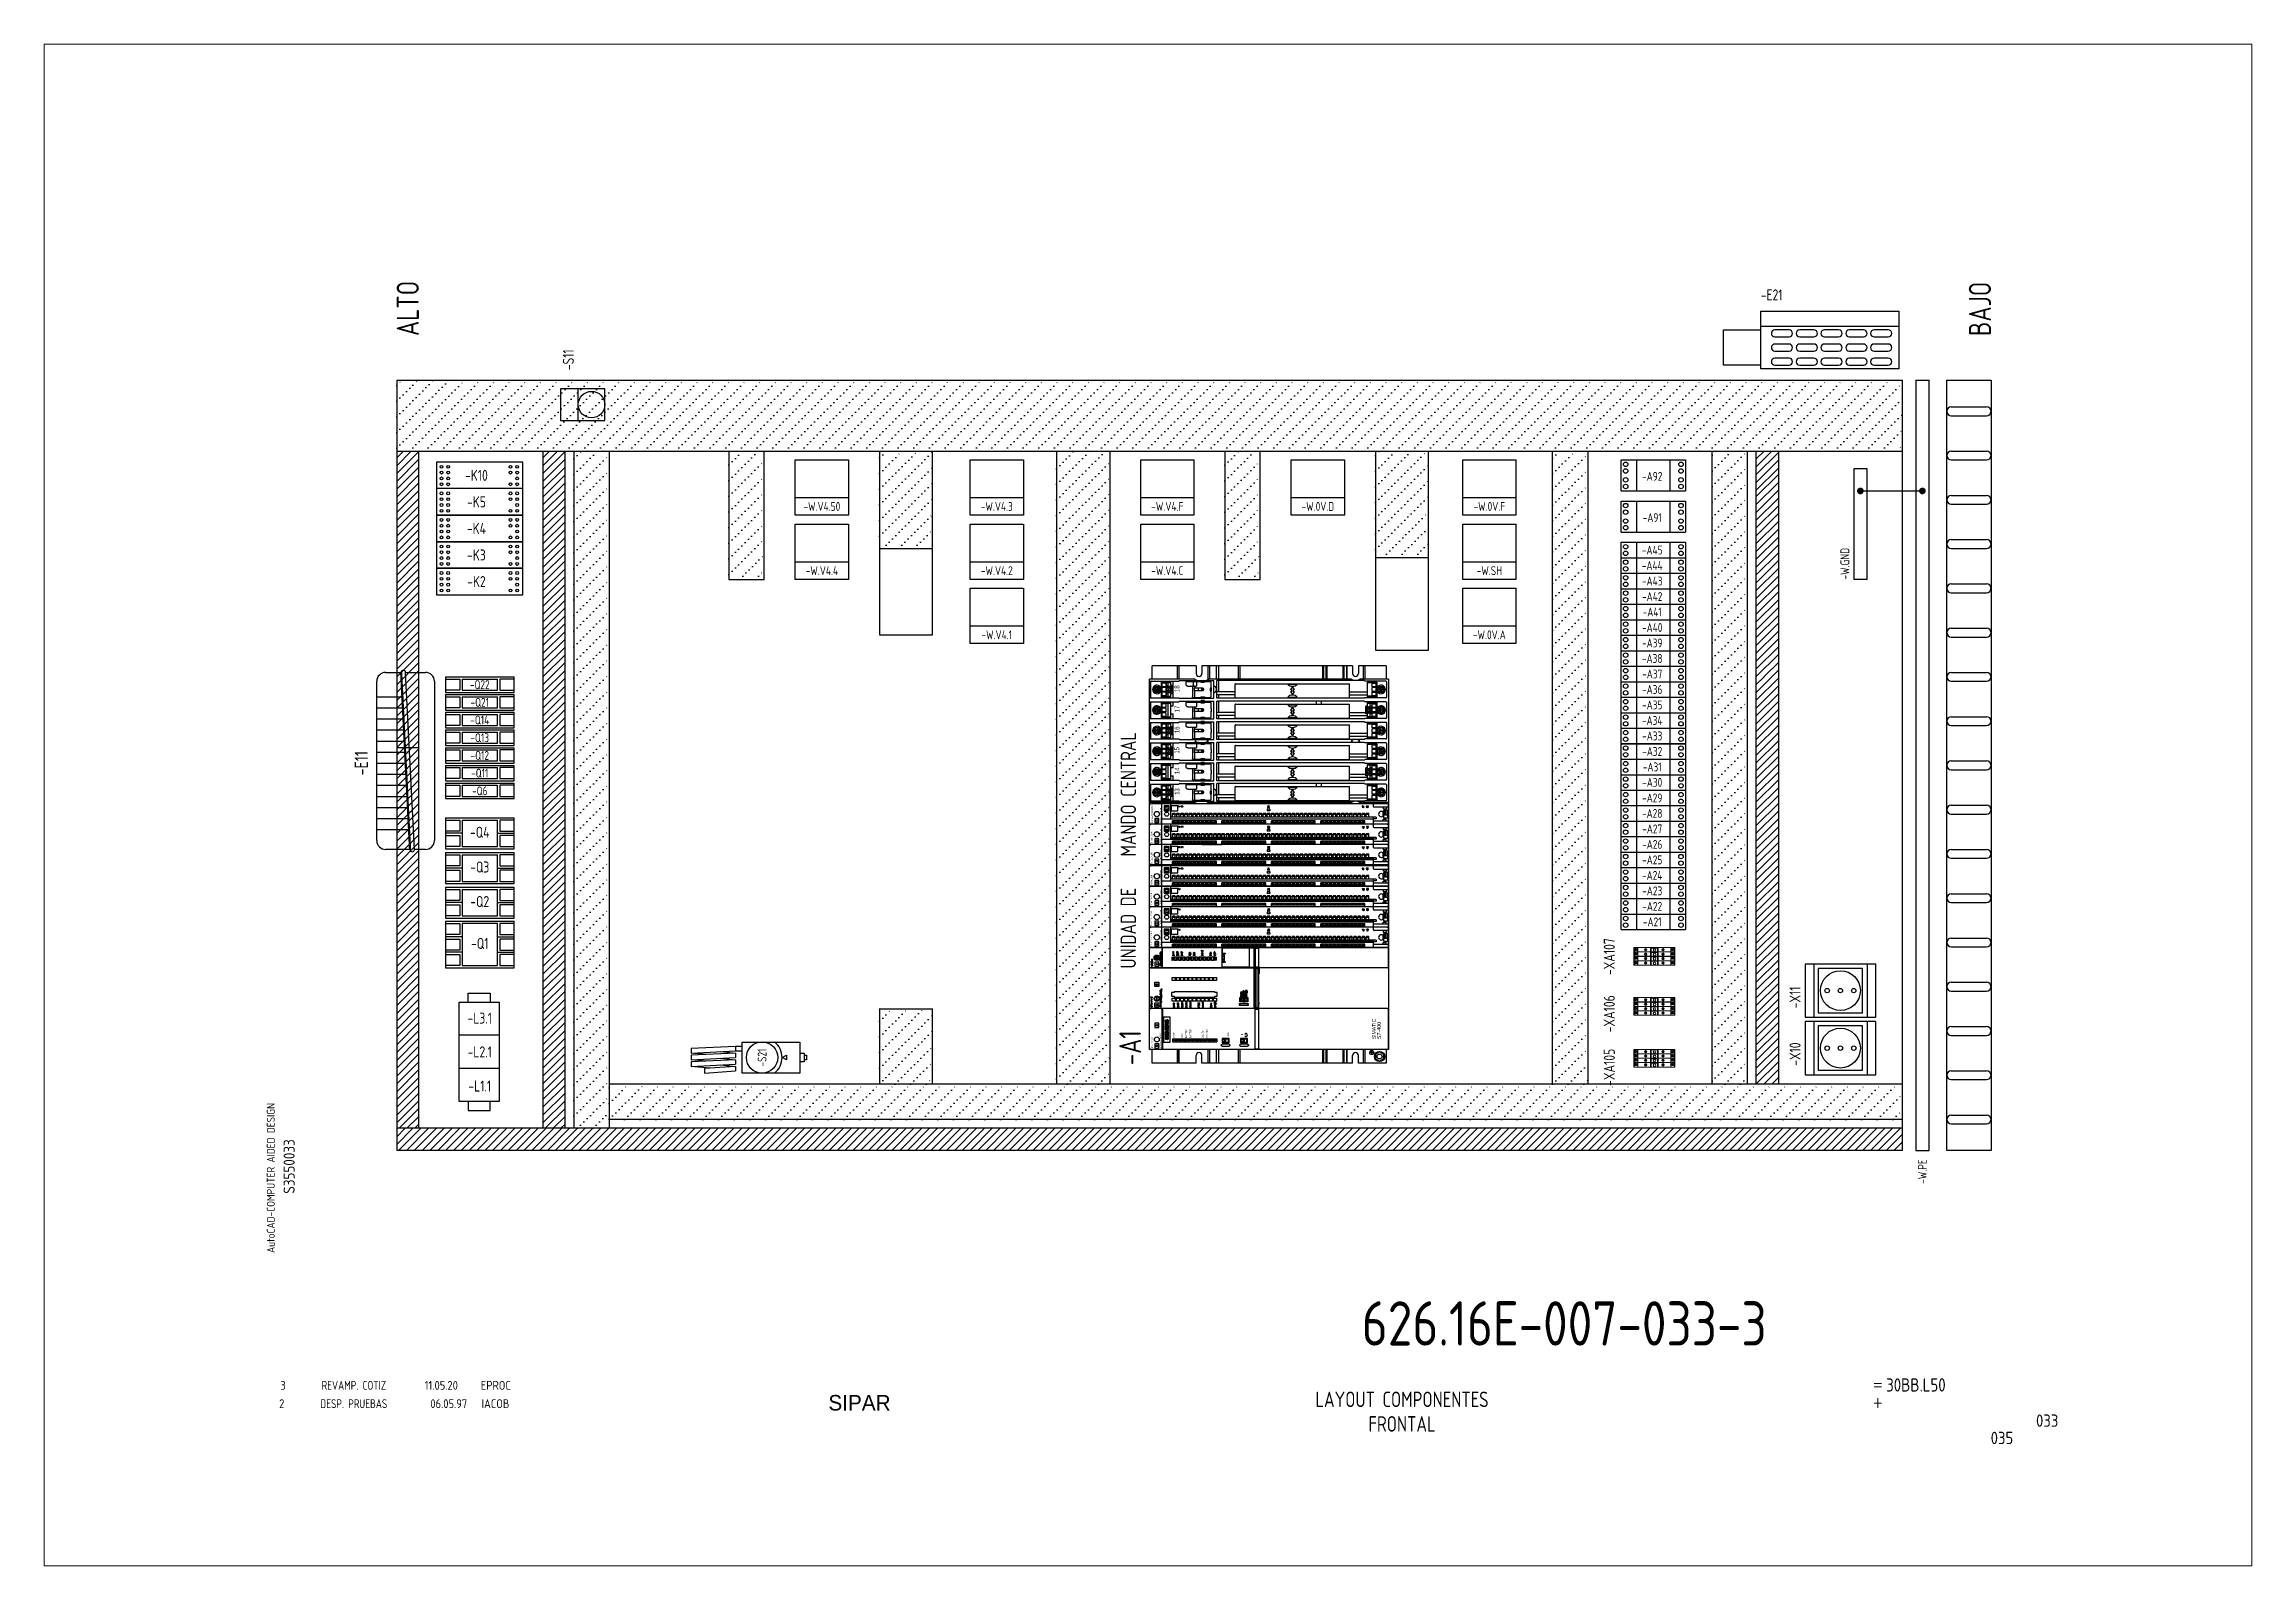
# Paper-space layout 'Presentación1' of a CAD drawing. Extents: x -41 to 458, y -22 to 322.
# The model-space entities are those that its viewports show. They can reach past a viewport. Long polylines and large blocks are cut down to what shows.
import ezdxf
from ezdxf.enums import TextEntityAlignment as Align

# ---------------------------------------------------------------- set-up
doc = ezdxf.new("R2010")
doc.units = 0
doc.header["$LTSCALE"] = 5
doc.header["$MEASUREMENT"] = 0
doc.linetypes.add('DOT15', pattern=[0.1875, 0, -0.1875])
doc.layers.get('0').update_dxf_attribs({"linetype": 'CONTINUOUS'})
doc.layers.add('CART', color=7, linetype='CONTINUOUS')
doc.layers.add('eProC - L2', color=41, linetype='CONTINUOUS', lineweight=20)
doc.styles.add('DIN', font='DIN.shx', dxfattribs={"width": 0.85})
doc.styles.add('N', font='ROMANS', dxfattribs={"width": 0.85, "height": 3})
doc.styles.add('X', font='UNIV.SHX', dxfattribs={"height": 3.5})

psp = doc.layouts.new('Presentación1')

msp = doc.modelspace()

# ---------------------------------------------------------------- texts
at = {"color": 6, "style": 'DIN', "width": 0.8}
for s, p in [('ALTO', (44, 256)), ('BAJO', (399, 256))]:
    msp.add_text(s, height=5, rotation=90, dxfattribs=at).set_placement(p)
at = {"style": 'DIN', "width": 0.8}
msp.add_text('-E21', height=2.5, dxfattribs=at).set_placement((347, 264.04))
for s, height, p in [('-S11', 2.5, (79, 253)), ('-W.PE', 2, (384.5, 70))]:
    msp.add_text(s, height=height, rotation=90, dxfattribs=at).set_placement(p, align=Align.RIGHT)
at = {"color": 7, "style": 'DIN', "width": 0.8}
for s, p in [('-K10', (57, 223.28)), ('-K5', (57, 217.28)), ('-K4', (57, 211.28)), ('-K3', (57, 205.28)), ('-K2', (57, 199.28))]:
    msp.add_text(s, height=2.5, dxfattribs=at).set_placement(p, align=Align.CENTER)
at = {"linetype": 'DOT15', "style": 'DIN', "width": 0.8}
for s, p in [('-A92', (322.5, 223.3)), ('-A91', (322.5, 213.99)), ('-A44', (322.5, 203.15)), ('-A45', (322.5, 206.65)), ('-A43', (322.5, 199.65)), ('-A42', (322.5, 196.15)), ('-A41', (322.5, 192.65)), ('-A40', (322.5, 189.15)), ('-A39', (322.5, 185.65)), ('-A38', (322.5, 182.15)), ('-A37', (322.5, 178.65)), ('-A36', (322.5, 175.15)), ('-A34', (322.5, 168.15)), ('-A35', (322.5, 171.65)), ('-A33', (322.5, 164.65)), ('-A32', (322.5, 161.15)), ('-A31', (322.5, 157.65)), ('-A30', (322.5, 154.15)), ('-A29', (322.5, 150.65)), ('-A28', (322.5, 147.15)), ('-A27', (322.5, 143.65)), ('-A26', (322.5, 140.15)), ('-A24', (322.5, 133.15)), ('-A25', (322.5, 136.65)), ('-A23', (322.5, 129.65)), ('-A22', (322.5, 126.15)), ('-A21', (322.5, 122.65))]:
    msp.add_text(s, height=2, dxfattribs=at).set_placement(p, align=Align.CENTER)
at = {"style": 'DIN', "width": 0.8}
for s, height, p in [('-W.V4.50', 2, (135, 216.5)), ('-W.V4.3', 2, (174.5, 216.5)), ('-W.V4.F', 2, (213, 216.5)), ('-W.0V.D', 2, (247, 216.5)), ('-W.0V.F', 2, (285.72, 216.5)), ('-W.V4.4', 2, (135, 202)), ('-W.V4.2', 2, (174.5, 202)), ('-W.V4.C', 2, (213, 202)), ('-W.SH', 2, (285.72, 202)), ('-W.V4.1', 2, (174.5, 187.5)), ('-W.0V.A', 2, (285.72, 187.5)), ('-Q22', 2, (57.75, 176.25)), ('-Q14', 2, (57.75, 168.25)), ('-Q21', 2, (57.75, 172.25)), ('-Q13', 2, (57.75, 164.25)), ('-Q12', 2, (57.75, 160.25)), ('-Q11', 2, (57.75, 156.25)), ('-Q6', 2, (57.75, 152.25)), ('-Q4', 2.5, (57.75, 142.65)), ('-Q3', 2.5, (57.75, 134.79)), ('-Q2', 2.5, (57.75, 126.99)), ('-Q1', 2.5, (57.75, 117.52)), ('-L3.1', 2.5, (57.75, 100.65)), ('-L2.1', 2.5, (57.75, 93.02)), ('-L1.1', 2.5, (57.75, 85.31))]:
    msp.add_text(s, height=height, dxfattribs=at).set_placement(p, align=Align.CENTER)
for s, height, p in [('-W.GND', 2, (367, 201)), ('-X11', 2.5, (356, 104.12)), ('-X10', 2.5, (356, 91.12))]:
    msp.add_text(s, height=height, rotation=90, dxfattribs=at).set_placement(p)
at = {"color": 3, "style": 'DIN', "width": 0.8}
for s, height, p in [('MANDO CENTRAL', 3.4677, (205.94, 152.45)), ('-E11', 3, (32.5, 159.5)), ('UNIDAD DE ', 3.468, (205.93, 123.06))]:
    msp.add_text(s, height=height, rotation=90, dxfattribs=at).set_placement(p, align=Align.CENTER)
at = {"style": 'DIN', "width": 0.8}
for s, height, p in [('-XA107', 2.5, (314.06, 115.79)), ('-XA106', 2.5, (314.06, 102.88)), ('-S21', 2, (122.5, 93)), ('-XA105', 2.5, (314.06, 90.78))]:
    msp.add_text(s, height=height, rotation=90, dxfattribs=at).set_placement(p, align=Align.CENTER)
at = {"color": 6, "style": 'DIN', "width": 0.8}
msp.add_text('-A1', height=4.954, rotation=90, dxfattribs=at).set_placement((207.09, 95.2), align=Align.CENTER)
at = {"color": 3, "style": 'DIN'}
for s, width, p in [('3', 0.9, (12.72, 17.93)), ('REVAMP. COTIZ', 0.8, (22.03, 17.93)), ('11.05.20', 0.9, (45.31, 17.93)), ('EPROC', 0.9, (57.99, 17.93))]:
    msp.add_text(s, height=2, dxfattribs=dict(at, width=width)).set_placement(p)
at = {"color": 2, "style": 'DIN', "width": 0.8}
for s, p in [('LAYOUT COMPONENTES', (266, 14.02)), ('FRONTAL', (266, 8.47))]:
    msp.add_text(s, height=3.5, dxfattribs=at).set_placement(p, align=Align.CENTER)
at = {"color": 2, "insert": (256.92, 37.92), "char_height": 10, "width": 111.0411, "attachment_point": 1, "style": 'DIN'}
msp.add_mtext('626.16E-007-033-3', dxfattribs=at)
at = {"layer": 'CART', "color": 1, "style": 'DIN', "width": 0.9}
msp.add_text('AutoCAD-COMPUTER AIDED DESIGN', height=1.8, rotation=90, dxfattribs=at).set_placement((11.47, 48.84))
at = {"layer": 'CART', "color": 3, "style": 'N', "width": 0.85}
for s, p in [('=', (372.24, 17.91)), ('+', (372.24, 13.87))]:
    msp.add_text(s, height=2.5, dxfattribs=at).set_placement(p)
at = {"layer": 'CART', "color": 3, "style": 'DIN', "width": 0.9, "flags": 1}
msp.add_attdef('S3550033', text='', height=2.5, rotation=90, dxfattribs=at).set_placement((15.95, 68.38), align=Align.CENTER)
at = {"layer": 'CART', "color": 3, "style": 'DIN', "width": 0.85}
msp.add_attdef('30BB.L50', text='', height=3, dxfattribs=at).set_placement((375.33, 16.63), align=Align.BOTTOM_LEFT)
at = {"layer": 'CART', "color": 6, "style": 'X', "flags": 1}
msp.add_attdef('SIPAR', text='', height=3.5, dxfattribs=at).set_placement((143.5, 15), align=Align.MIDDLE)
at = {"layer": 'CART', "color": 2, "style": 'DIN', "width": 0.9, "flags": 1}
msp.add_attdef('033', text='', height=2.8, dxfattribs=at).set_placement((414.2, 9.56), align=Align.RIGHT)
at = {"layer": 'CART', "color": 7, "style": 'DIN', "width": 0.9, "flags": 1}
msp.add_attdef('035', (398.93, 5.65), '', height=2.8, dxfattribs=at)

# ---------------------------------------------------------------- blocks, each defined once
blk = doc.blocks.new('*X15')
at = {"color": 0, "linetype": 'DOT15'}
for p, q in [((72, 79.07), (79.93, 87)), ((72, 82.61), (76.39, 87)), ((72, 86.14), (72.86, 87)), ((75.46, 79), (83.46, 87)), ((79, 79), (87, 87)), ((82.54, 79), (90.54, 87)), ((86.07, 79), (94.07, 87)), ((89.61, 79), (97.61, 87)), ((93.14, 79), (101.14, 87)), ((96.68, 79), (104.68, 87)), ((100.21, 79), (108.21, 87)), ((103.75, 79), (111.75, 87)), ((107.28, 79), (115.28, 87)), ((110.82, 79), (118.82, 87)), ((114.36, 79), (122.36, 87)), ((117.89, 79), (125.89, 87)), ((121.43, 79), (129.43, 87)), ((124.96, 79), (132.96, 87)), ((128.5, 79), (136.5, 87)), ((132.03, 79), (140.03, 87)), ((135.57, 79), (143.57, 87)), ((139.1, 79), (147.1, 87)), ((142.64, 79), (150.64, 87)), ((146.18, 79), (154.18, 87)), ((149.71, 79), (157.71, 87)), ((153.25, 79), (161.25, 87)), ((156.78, 79), (164.78, 87)), ((160.32, 79), (168.32, 87)), ((163.85, 79), (171.85, 87)), ((167.39, 79), (175.39, 87)), ((170.92, 79), (178.92, 87)), ((174.46, 79), (182.46, 87)), ((177.99, 79), (185.99, 87)), ((181.53, 79), (189.53, 87)), ((185.07, 79), (193.07, 87)), ((188.6, 79), (196.6, 87)), ((192.14, 79), (200.14, 87)), ((195.67, 79), (203.67, 87)), ((199.21, 79), (207.21, 87)), ((202.74, 79), (210.74, 87)), ((206.28, 79), (214.28, 87)), ((209.81, 79), (217.81, 87)), ((213.35, 79), (221.35, 87)), ((216.89, 79), (224.89, 87)), ((220.42, 79), (228.42, 87)), ((223.96, 79), (231.96, 87)), ((227.49, 79), (235.49, 87)), ((231.03, 79), (239.03, 87)), ((234.56, 79), (242.56, 87)), ((238.1, 79), (246.1, 87)), ((241.63, 79), (249.63, 87)), ((245.17, 79), (253.17, 87)), ((248.71, 79), (256.71, 87)), ((252.24, 79), (260.24, 87)), ((255.78, 79), (263.78, 87)), ((259.31, 79), (267.31, 87)), ((262.85, 79), (270.85, 87)), ((266.38, 79), (274.38, 87)), ((269.92, 79), (277.92, 87)), ((273.45, 79), (281.45, 87)), ((276.99, 79), (284.99, 87)), ((280.53, 79), (288.53, 87)), ((284.06, 79), (292.06, 87)), ((287.6, 79), (295.6, 87)), ((291.13, 79), (299.13, 87)), ((294.67, 79), (302.67, 87)), ((298.2, 79), (306.2, 87)), ((301.74, 79), (309.74, 87)), ((305.27, 79), (313.27, 87)), ((308.81, 79), (316.81, 87)), ((312.35, 79), (320.35, 87)), ((315.88, 79), (323.88, 87)), ((319.42, 79), (327.42, 87)), ((322.95, 79), (330.95, 87)), ((326.49, 79), (334.49, 87)), ((330.02, 79), (338.02, 87)), ((333.56, 79), (341.56, 87)), ((337.09, 79), (345.09, 87)), ((340.63, 79), (348.63, 87)), ((344.17, 79), (352.17, 87)), ((347.7, 79), (355.7, 87)), ((351.24, 79), (359.24, 87)), ((354.77, 79), (362.77, 87)), ((358.31, 79), (364, 84.69)), ((361.84, 79), (364, 81.16))]:
    blk.add_line(p, q, dxfattribs=at)
blk = doc.blocks.new('*X3')
at = {"color": 0, "linetype": 'DOT15'}
for p, q in [((11, 226.67), (26.33, 242)), ((11, 230.2), (22.8, 242)), ((11, 233.74), (19.26, 242)), ((11, 237.27), (15.73, 242)), ((11, 240.81), (12.19, 242)), ((13.87, 226), (29.87, 242)), ((17.4, 226), (33.4, 242)), ((20.94, 226), (36.94, 242)), ((24.47, 226), (40.47, 242)), ((28.01, 226), (44.01, 242)), ((31.55, 226), (47.55, 242)), ((35.08, 226), (51.08, 242)), ((38.62, 226), (54.62, 242)), ((42.15, 226), (58.15, 242)), ((45.69, 226), (61.69, 242)), ((49.22, 226), (65.22, 242)), ((52.76, 226), (68.76, 242)), ((56.29, 226), (72.29, 242)), ((59.83, 226), (75.83, 242)), ((63.37, 226), (79.37, 242)), ((66.9, 226), (82.9, 242)), ((70.44, 226), (86.44, 242)), ((73.97, 226), (89.97, 242)), ((77.51, 226), (93.51, 242)), ((81.04, 226), (97.04, 242)), ((84.58, 226), (100.58, 242)), ((88.11, 226), (104.11, 242)), ((91.65, 226), (107.65, 242)), ((95.19, 226), (111.19, 242)), ((98.72, 226), (114.72, 242)), ((102.26, 226), (118.26, 242)), ((105.79, 226), (121.79, 242)), ((109.33, 226), (125.33, 242)), ((112.86, 226), (128.86, 242)), ((116.4, 226), (132.4, 242)), ((119.93, 226), (135.93, 242)), ((123.47, 226), (139.47, 242)), ((127.01, 226), (143.01, 242)), ((130.54, 226), (146.54, 242)), ((134.08, 226), (150.08, 242)), ((137.61, 226), (153.61, 242)), ((141.15, 226), (157.15, 242)), ((144.68, 226), (160.68, 242)), ((148.22, 226), (164.22, 242)), ((151.75, 226), (167.75, 242)), ((155.29, 226), (171.29, 242)), ((158.82, 226), (174.82, 242)), ((162.36, 226), (178.36, 242)), ((165.9, 226), (181.9, 242)), ((169.43, 226), (185.43, 242)), ((172.97, 226), (188.97, 242)), ((176.5, 226), (192.5, 242)), ((180.04, 226), (196.04, 242)), ((183.57, 226), (199.57, 242)), ((187.11, 226), (203.11, 242)), ((190.64, 226), (206.64, 242)), ((194.18, 226), (210.18, 242)), ((197.72, 226), (213.72, 242)), ((201.25, 226), (217.25, 242)), ((204.79, 226), (220.79, 242)), ((208.32, 226), (224.32, 242)), ((211.86, 226), (227.86, 242)), ((215.39, 226), (231.39, 242)), ((218.93, 226), (234.93, 242)), ((222.46, 226), (238.46, 242)), ((226, 226), (242, 242)), ((229.54, 226), (245.54, 242)), ((233.07, 226), (249.07, 242)), ((236.61, 226), (252.61, 242)), ((240.14, 226), (256.14, 242)), ((243.68, 226), (259.68, 242)), ((247.21, 226), (263.21, 242)), ((250.75, 226), (266.75, 242)), ((254.28, 226), (270.28, 242)), ((257.82, 226), (273.82, 242)), ((261.36, 226), (277.36, 242)), ((264.89, 226), (280.89, 242)), ((268.43, 226), (284.43, 242)), ((271.96, 226), (287.96, 242)), ((275.5, 226), (291.5, 242)), ((279.03, 226), (295.03, 242)), ((282.57, 226), (298.57, 242)), ((286.1, 226), (302.1, 242)), ((289.64, 226), (305.64, 242)), ((293.18, 226), (309.18, 242)), ((296.71, 226), (312.71, 242)), ((300.25, 226), (316.25, 242)), ((303.78, 226), (319.78, 242)), ((307.32, 226), (323.32, 242)), ((310.85, 226), (326.85, 242)), ((314.39, 226), (330.39, 242)), ((317.92, 226), (333.92, 242)), ((321.46, 226), (337.46, 242)), ((324.99, 226), (340.99, 242)), ((328.53, 226), (344.53, 242)), ((332.07, 226), (348.07, 242)), ((335.6, 226), (351, 241.4)), ((339.14, 226), (351, 237.86)), ((342.67, 226), (351, 234.33)), ((346.21, 226), (351, 230.79)), ((349.74, 226), (351, 227.26))]:
    blk.add_line(p, q, dxfattribs=at)
blk = doc.blocks.new('*X2')
at = {"color": 0}
for p, q in [((11, 69.34), (14.66, 73)), ((11, 71.1), (12.9, 73)), ((11, 72.87), (11.13, 73)), ((11.43, 68), (16.43, 73)), ((13.2, 68), (18.2, 73)), ((14.97, 68), (19.97, 73)), ((16.73, 68), (21.73, 73)), ((18.5, 68), (23.5, 73)), ((20.27, 68), (25.27, 73)), ((22.04, 68), (27.04, 73)), ((23.81, 68), (28.81, 73)), ((25.57, 68), (30.57, 73)), ((27.34, 68), (32.34, 73)), ((29.11, 68), (34.11, 73)), ((30.88, 68), (35.88, 73)), ((32.64, 68), (37.64, 73)), ((34.41, 68), (39.41, 73)), ((36.18, 68), (41.18, 73)), ((37.95, 68), (42.95, 73)), ((39.72, 68), (44.72, 73)), ((41.48, 68), (46.48, 73)), ((43.25, 68), (48.25, 73)), ((45.02, 68), (50.02, 73)), ((46.79, 68), (51.79, 73)), ((48.55, 68), (53.55, 73)), ((50.32, 68), (55.32, 73)), ((52.09, 68), (57.09, 73)), ((53.86, 68), (58.86, 73)), ((55.63, 68), (60.63, 73)), ((57.39, 68), (62.39, 73)), ((59.16, 68), (64.16, 73)), ((60.93, 68), (65.93, 73)), ((62.7, 68), (67.7, 73)), ((64.46, 68), (69.46, 73)), ((66.23, 68), (71.23, 73)), ((68, 68), (73, 73)), ((69.77, 68), (74.77, 73)), ((71.54, 68), (76.54, 73)), ((73.3, 68), (78.3, 73)), ((75.07, 68), (80.07, 73)), ((76.84, 68), (81.84, 73)), ((78.61, 68), (83.61, 73)), ((80.37, 68), (85.37, 73)), ((82.14, 68), (87.14, 73)), ((83.91, 68), (88.91, 73)), ((85.68, 68), (90.68, 73)), ((87.45, 68), (92.45, 73)), ((89.21, 68), (94.21, 73)), ((90.98, 68), (95.98, 73)), ((92.75, 68), (97.75, 73)), ((94.52, 68), (99.52, 73)), ((96.28, 68), (101.28, 73)), ((98.05, 68), (103.05, 73)), ((99.82, 68), (104.82, 73)), ((101.59, 68), (106.59, 73)), ((103.36, 68), (108.36, 73)), ((105.12, 68), (110.12, 73)), ((106.89, 68), (111.89, 73)), ((108.66, 68), (113.66, 73)), ((110.43, 68), (115.43, 73)), ((112.19, 68), (117.19, 73)), ((113.96, 68), (118.96, 73)), ((115.73, 68), (120.73, 73)), ((117.5, 68), (122.5, 73)), ((119.27, 68), (124.27, 73)), ((121.03, 68), (126.03, 73)), ((122.8, 68), (127.8, 73)), ((124.57, 68), (129.57, 73)), ((126.34, 68), (131.34, 73)), ((128.1, 68), (133.1, 73)), ((129.87, 68), (134.87, 73)), ((131.64, 68), (136.64, 73)), ((133.41, 68), (138.41, 73)), ((135.18, 68), (140.18, 73)), ((136.94, 68), (141.94, 73)), ((138.71, 68), (143.71, 73)), ((140.48, 68), (145.48, 73)), ((142.25, 68), (147.25, 73)), ((144.01, 68), (149.01, 73)), ((145.78, 68), (150.78, 73)), ((147.55, 68), (152.55, 73)), ((149.32, 68), (154.32, 73)), ((151.09, 68), (156.09, 73)), ((152.85, 68), (157.85, 73)), ((154.62, 68), (159.62, 73)), ((156.39, 68), (161.39, 73)), ((158.16, 68), (163.16, 73)), ((159.92, 68), (164.92, 73)), ((161.69, 68), (166.69, 73)), ((163.46, 68), (168.46, 73)), ((165.23, 68), (170.23, 73)), ((166.99, 68), (171.99, 73)), ((168.76, 68), (173.76, 73)), ((170.53, 68), (175.53, 73)), ((172.3, 68), (177.3, 73)), ((174.07, 68), (179.07, 73)), ((175.83, 68), (180.83, 73)), ((177.6, 68), (182.6, 73)), ((179.37, 68), (184.37, 73)), ((181.14, 68), (186.14, 73)), ((182.9, 68), (187.9, 73)), ((184.67, 68), (189.67, 73)), ((186.44, 68), (191.44, 73)), ((188.21, 68), (193.21, 73)), ((189.98, 68), (194.98, 73)), ((191.74, 68), (196.74, 73)), ((193.51, 68), (198.51, 73)), ((195.28, 68), (200.28, 73)), ((197.05, 68), (202.05, 73)), ((198.81, 68), (203.81, 73)), ((200.58, 68), (205.58, 73)), ((202.35, 68), (207.35, 73)), ((204.12, 68), (209.12, 73)), ((205.89, 68), (210.89, 73)), ((207.65, 68), (212.65, 73)), ((209.42, 68), (214.42, 73)), ((211.19, 68), (216.19, 73)), ((212.96, 68), (217.96, 73)), ((214.72, 68), (219.72, 73)), ((216.49, 68), (221.49, 73)), ((218.26, 68), (223.26, 73)), ((220.03, 68), (225.03, 73)), ((221.8, 68), (226.8, 73)), ((223.56, 68), (228.56, 73)), ((225.33, 68), (230.33, 73)), ((227.1, 68), (232.1, 73)), ((228.87, 68), (233.87, 73)), ((230.63, 68), (235.63, 73)), ((232.4, 68), (237.4, 73)), ((234.17, 68), (239.17, 73)), ((235.94, 68), (240.94, 73)), ((237.71, 68), (242.71, 73)), ((239.47, 68), (244.47, 73)), ((241.24, 68), (246.24, 73)), ((243.01, 68), (248.01, 73)), ((244.78, 68), (249.78, 73)), ((246.54, 68), (251.54, 73)), ((248.31, 68), (253.31, 73)), ((250.08, 68), (255.08, 73)), ((251.85, 68), (256.85, 73)), ((253.62, 68), (258.62, 73)), ((255.38, 68), (260.38, 73)), ((257.15, 68), (262.15, 73)), ((258.92, 68), (263.92, 73)), ((260.69, 68), (265.69, 73)), ((262.45, 68), (267.45, 73)), ((264.22, 68), (269.22, 73)), ((265.99, 68), (270.99, 73)), ((267.76, 68), (272.76, 73)), ((269.53, 68), (274.53, 73)), ((271.29, 68), (276.29, 73)), ((273.06, 68), (278.06, 73)), ((274.83, 68), (279.83, 73)), ((276.6, 68), (281.6, 73)), ((278.36, 68), (283.36, 73)), ((280.13, 68), (285.13, 73)), ((281.9, 68), (286.9, 73)), ((283.67, 68), (288.67, 73)), ((285.44, 68), (290.44, 73)), ((287.2, 68), (292.2, 73)), ((288.97, 68), (293.97, 73)), ((290.74, 68), (295.74, 73)), ((292.51, 68), (297.51, 73)), ((294.27, 68), (299.27, 73)), ((296.04, 68), (301.04, 73)), ((297.81, 68), (302.81, 73)), ((299.58, 68), (304.58, 73)), ((301.35, 68), (306.35, 73)), ((303.11, 68), (308.11, 73)), ((304.88, 68), (309.88, 73)), ((306.65, 68), (311.65, 73)), ((308.42, 68), (313.42, 73)), ((310.18, 68), (315.18, 73)), ((311.95, 68), (316.95, 73)), ((313.72, 68), (318.72, 73)), ((315.49, 68), (320.49, 73)), ((317.26, 68), (322.26, 73)), ((319.02, 68), (324.02, 73)), ((320.79, 68), (325.79, 73)), ((322.56, 68), (327.56, 73)), ((324.33, 68), (329.33, 73)), ((326.09, 68), (331.09, 73)), ((327.86, 68), (332.86, 73)), ((329.63, 68), (334.63, 73)), ((331.4, 68), (336.4, 73)), ((333.17, 68), (338.17, 73)), ((334.93, 68), (339.93, 73)), ((336.7, 68), (341.7, 73)), ((338.47, 68), (343.47, 73)), ((340.24, 68), (345.24, 73)), ((342, 68), (347, 73)), ((343.77, 68), (348.77, 73)), ((345.54, 68), (350.54, 73)), ((347.31, 68), (351, 71.69)), ((349.07, 68), (351, 69.93)), ((350.84, 68), (351, 68.16))]:
    blk.add_line(p, q, dxfattribs=at)
blk = doc.blocks.new('*X8')
at = {"color": 0}
for p, q in [((57, 226.71), (60.29, 230)), ((57, 228.47), (58.53, 230)), ((57, 224.94), (62, 229.94)), ((57, 223.17), (62, 228.17)), ((57, 221.4), (62, 226.4)), ((57, 219.63), (62, 224.63)), ((57, 217.87), (62, 222.87)), ((57, 216.1), (62, 221.1)), ((57, 214.33), (62, 219.33)), ((57, 212.56), (62, 217.56)), ((57, 210.8), (62, 215.8)), ((57, 209.03), (62, 214.03)), ((57, 207.26), (62, 212.26)), ((57, 205.49), (62, 210.49)), ((57, 203.72), (62, 208.72)), ((57, 201.96), (62, 206.96)), ((57, 200.19), (62, 205.19)), ((57, 198.42), (62, 203.42)), ((57, 196.65), (62, 201.65)), ((57, 194.89), (62, 199.89)), ((57, 193.12), (62, 198.12)), ((57, 191.35), (62, 196.35)), ((57, 189.58), (62, 194.58)), ((57, 187.81), (62, 192.81)), ((57, 186.05), (62, 191.05)), ((57, 184.28), (62, 189.28)), ((57, 182.51), (62, 187.51)), ((57, 180.74), (62, 185.74)), ((57, 178.98), (62, 183.98)), ((57, 177.21), (62, 182.21)), ((57, 175.44), (62, 180.44)), ((57, 173.67), (62, 178.67)), ((57, 171.9), (62, 176.9)), ((57, 170.14), (62, 175.14)), ((57, 168.37), (62, 173.37)), ((57, 166.6), (62, 171.6)), ((57, 164.83), (62, 169.83)), ((57, 163.07), (62, 168.07)), ((57, 161.3), (62, 166.3)), ((57, 159.53), (62, 164.53)), ((57, 157.76), (62, 162.76)), ((57, 155.99), (62, 160.99)), ((57, 154.23), (62, 159.23)), ((57, 152.46), (62, 157.46)), ((57, 150.69), (62, 155.69)), ((57, 148.92), (62, 153.92)), ((57, 147.16), (62, 152.16)), ((57, 145.39), (62, 150.39)), ((57, 143.62), (62, 148.62)), ((57, 141.85), (62, 146.85)), ((57, 140.09), (62, 145.09)), ((57, 138.32), (62, 143.32)), ((57, 136.55), (62, 141.55)), ((57, 134.78), (62, 139.78)), ((57, 133.01), (62, 138.01)), ((57, 131.25), (62, 136.25)), ((57, 129.48), (62, 134.48)), ((57, 127.71), (62, 132.71)), ((57, 125.94), (62, 130.94)), ((57, 124.18), (62, 129.18)), ((57, 122.41), (62, 127.41)), ((57, 120.64), (62, 125.64)), ((57, 118.87), (62, 123.87)), ((57, 117.1), (62, 122.1)), ((57, 115.34), (62, 120.34)), ((57, 113.57), (62, 118.57)), ((57, 111.8), (62, 116.8)), ((57, 110.03), (62, 115.03)), ((57, 108.27), (62, 113.27)), ((57, 106.5), (62, 111.5)), ((57, 104.73), (62, 109.73)), ((57, 102.96), (62, 107.96)), ((57, 101.19), (62, 106.19)), ((57, 99.43), (62, 104.43)), ((57, 97.66), (62, 102.66)), ((57, 95.89), (62, 100.89)), ((57, 94.12), (62, 99.12)), ((57, 92.36), (62, 97.36)), ((57, 90.59), (62, 95.59)), ((57, 88.82), (62, 93.82)), ((57, 87.05), (62, 92.05)), ((57, 85.28), (62, 90.28)), ((57, 83.52), (62, 88.52)), ((57, 81.75), (62, 86.75)), ((57, 79.98), (62, 84.98)), ((57, 78.21), (62, 83.21)), ((57.55, 77), (62, 81.45)), ((59.32, 77), (62, 79.68)), ((61.09, 77), (62, 77.91))]:
    blk.add_line(p, q, dxfattribs=at)
blk = doc.blocks.new('*X12')
at = {"color": 0, "linetype": 'DOT15'}
for p, q in [((173, 218.96), (184.04, 230)), ((173, 222.5), (180.5, 230)), ((173, 226.03), (176.97, 230)), ((173, 229.57), (173.43, 230)), ((173, 215.43), (185, 227.43)), ((173, 211.89), (185, 223.89)), ((173, 208.36), (185, 220.36)), ((173, 204.82), (185, 216.82)), ((173, 201.28), (185, 213.28)), ((173, 197.75), (185, 209.75)), ((173, 194.21), (185, 206.21)), ((173, 190.68), (185, 202.68)), ((173, 187.14), (185, 199.14)), ((173, 183.61), (185, 195.61)), ((173, 180.07), (185, 192.07)), ((173, 176.54), (185, 188.54)), ((173, 173), (185, 185)), ((173, 169.46), (185, 181.46)), ((173, 165.93), (185, 177.93)), ((173, 162.39), (185, 174.39)), ((173, 158.86), (185, 170.86)), ((173, 155.32), (185, 167.32)), ((173, 151.79), (185, 163.79)), ((173, 148.25), (185, 160.25)), ((173, 144.72), (185, 156.72)), ((173, 141.18), (185, 153.18)), ((173, 137.64), (185, 149.64)), ((173, 134.11), (185, 146.11)), ((173, 130.57), (185, 142.57)), ((173, 127.04), (185, 139.04)), ((173, 123.5), (185, 135.5)), ((173, 119.97), (185, 131.97)), ((173, 116.43), (185, 128.43)), ((173, 112.9), (185, 124.9)), ((173, 109.36), (185, 121.36)), ((173, 105.82), (185, 117.82)), ((173, 102.29), (185, 114.29)), ((173, 98.75), (185, 110.75)), ((173, 95.22), (185, 107.22)), ((173, 91.68), (185, 103.68)), ((173, 88.15), (185, 100.15)), ((175.39, 87), (185, 96.61)), ((178.92, 87), (185, 93.08)), ((182.46, 87), (185, 89.54))]:
    blk.add_line(p, q, dxfattribs=at)
blk = doc.blocks.new('*X7')
at = {"color": 0, "linetype": 'DOT15'}
for p, q in [((51, 220.71), (56.29, 226)), ((51, 224.24), (52.76, 226)), ((51, 217.17), (59, 225.17)), ((51, 213.63), (59, 221.63)), ((51, 210.1), (59, 218.1)), ((51, 206.56), (59, 214.56)), ((51, 203.03), (59, 211.03)), ((51, 199.49), (59, 207.49)), ((51, 195.96), (59, 203.96)), ((51, 192.42), (59, 200.42)), ((51, 188.89), (59, 196.89)), ((51, 185.35), (59, 193.35)), ((51, 181.81), (59, 189.81)), ((51, 178.28), (59, 186.28)), ((51, 174.74), (59, 182.74)), ((51, 171.21), (59, 179.21)), ((51, 167.67), (59, 175.67)), ((51, 164.14), (59, 172.14)), ((51, 160.6), (59, 168.6)), ((51, 157.07), (59, 165.07)), ((51, 153.53), (59, 161.53)), ((51, 149.99), (59, 157.99)), ((51, 146.46), (59, 154.46)), ((51, 142.92), (59, 150.92)), ((51, 139.39), (59, 147.39)), ((51, 135.85), (59, 143.85)), ((51, 132.32), (59, 140.32)), ((51, 128.78), (59, 136.78)), ((51, 125.25), (59, 133.25)), ((51, 121.71), (59, 129.71)), ((51, 118.18), (59, 126.18)), ((51, 114.64), (59, 122.64)), ((51, 111.1), (59, 119.1)), ((51, 107.57), (59, 115.57)), ((51, 104.03), (59, 112.03)), ((51, 100.5), (59, 108.5)), ((51, 96.96), (59, 104.96)), ((51, 93.43), (59, 101.43)), ((51, 89.89), (59, 97.89)), ((51, 86.36), (59, 94.36)), ((51, 82.82), (59, 90.82)), ((51, 79.28), (59, 87.28)), ((51, 75.75), (59, 83.75)), ((51.79, 73), (59, 80.21)), ((55.32, 73), (59, 76.68)), ((58.86, 73), (59, 73.14))]:
    blk.add_line(p, q, dxfattribs=at)
blk = doc.blocks.new('*X11')
at = {"color": 0, "linetype": 'DOT15'}
for p, q in [((133, 94.11), (142.89, 104)), ((133, 97.64), (139.36, 104)), ((133, 101.18), (135.82, 104)), ((133, 90.57), (145, 102.57)), ((133, 87.04), (145, 99.04)), ((136.5, 87), (145, 95.5)), ((140.03, 87), (145, 91.97)), ((143.57, 87), (145, 88.43))]:
    blk.add_line(p, q, dxfattribs=at)
blk = doc.blocks.new('*X4')
at = {"color": 0, "linetype": 'DOT15'}
for p, q in [((85, 219.35), (91.65, 226)), ((85, 222.89), (88.11, 226)), ((85, 215.81), (93, 223.81)), ((85, 212.28), (93, 220.28)), ((85, 208.74), (93, 216.74)), ((85, 205.21), (93, 213.21)), ((85, 201.67), (93, 209.67)), ((85, 198.14), (93, 206.14)), ((87.4, 197), (93, 202.6)), ((90.93, 197), (93, 199.07))]:
    blk.add_line(p, q, dxfattribs=at)
blk = doc.blocks.new('*X9')
at = {"color": 0, "linetype": 'DOT15'}
for p, q in [((133, 221.39), (141.61, 230)), ((133, 224.92), (138.08, 230)), ((133, 228.46), (134.54, 230)), ((133, 217.85), (145, 229.85)), ((133, 214.32), (145, 226.32)), ((133, 210.78), (145, 222.78)), ((133.75, 208), (145, 219.25)), ((137.29, 208), (145, 215.71)), ((140.82, 208), (145, 212.18)), ((144.36, 208), (145, 208.64))]:
    blk.add_line(p, q, dxfattribs=at)
blk = doc.blocks.new('*X10')
at = {"color": 0, "linetype": 'Continuous'}
for p, q in [((331, 129.47), (334.53, 133)), ((331, 131.24), (332.76, 133)), ((331, 127.71), (336, 132.71)), ((331, 125.94), (336, 130.94)), ((331, 124.17), (336, 129.17)), ((331, 122.4), (336, 127.4)), ((331, 120.64), (336, 125.64)), ((331, 118.87), (336, 123.87)), ((331, 117.1), (336, 122.1)), ((331, 115.33), (336, 120.33)), ((331, 113.56), (336, 118.56)), ((331, 111.8), (336, 116.8)), ((331, 110.03), (336, 115.03)), ((331, 108.26), (336, 113.26)), ((331, 106.49), (336, 111.49)), ((331, 104.73), (336, 109.73)), ((331, 102.96), (336, 107.96)), ((331, 101.19), (336, 106.19)), ((331, 99.42), (336, 104.42)), ((331, 97.65), (336, 102.65)), ((331, 95.89), (336, 100.89)), ((331, 94.12), (336, 99.12)), ((331, 92.35), (336, 97.35)), ((331, 90.58), (336, 95.58)), ((331, 88.82), (336, 93.82)), ((331, 87.05), (336, 92.05)), ((332.72, 87), (336, 90.28)), ((334.49, 87), (336, 88.51))]:
    blk.add_line(p, q, dxfattribs=at)
blk = doc.blocks.new('*X14')
at = {"color": 0, "linetype": 'DOT15'}
for p, q in [((321, 222.01), (328.99, 230)), ((321, 225.54), (325.46, 230)), ((321, 229.08), (321.92, 230)), ((321, 218.47), (329, 226.47)), ((321, 214.93), (329, 222.93)), ((321, 211.4), (329, 219.4)), ((321, 207.86), (329, 215.86)), ((321, 204.33), (329, 212.33)), ((321, 200.79), (329, 208.79)), ((321, 197.26), (329, 205.26)), ((321, 193.72), (329, 201.72)), ((321, 190.19), (329, 198.19)), ((321, 186.65), (329, 194.65)), ((321, 183.11), (329, 191.11)), ((321, 179.58), (329, 187.58)), ((321, 176.04), (329, 184.04)), ((321, 172.51), (329, 180.51)), ((321, 168.97), (329, 176.97)), ((321, 165.44), (329, 173.44)), ((321, 161.9), (329, 169.9)), ((321, 158.37), (329, 166.37)), ((321, 154.83), (329, 162.83)), ((321, 151.29), (329, 159.29)), ((321, 147.76), (329, 155.76)), ((321, 144.22), (329, 152.22)), ((321, 140.69), (329, 148.69)), ((321, 137.15), (329, 145.15)), ((321, 133.62), (329, 141.62)), ((321, 130.08), (329, 138.08)), ((321, 126.55), (329, 134.55)), ((321, 123.01), (329, 131.01)), ((321, 119.47), (329, 127.47)), ((321, 115.94), (329, 123.94)), ((321, 112.4), (329, 120.4)), ((321, 108.87), (329, 116.87)), ((321, 105.33), (329, 113.33)), ((321, 101.8), (329, 109.8)), ((321, 98.26), (329, 106.26)), ((321, 94.73), (329, 102.73)), ((321, 91.19), (329, 99.19)), ((321, 87.65), (329, 95.65)), ((323.88, 87), (329, 92.12)), ((327.42, 87), (329, 88.58))]:
    blk.add_line(p, q, dxfattribs=at)
blk = doc.blocks.new('*X13')
at = {"color": 0, "linetype": 'DOT15'}
for p, q in [((285, 224.9), (290.1, 230)), ((285, 228.43), (286.57, 230)), ((285, 221.36), (293, 229.36)), ((285, 217.82), (293, 225.82)), ((285, 214.29), (293, 222.29)), ((285, 210.75), (293, 218.75)), ((285, 207.22), (293, 215.22)), ((285, 203.68), (293, 211.68)), ((285, 200.15), (293, 208.15)), ((285, 196.61), (293, 204.61)), ((285, 193.08), (293, 201.08)), ((285, 189.54), (293, 197.54)), ((285, 186.01), (293, 194.01)), ((285, 182.47), (293, 190.47)), ((285, 178.93), (293, 186.93)), ((285, 175.4), (293, 183.4)), ((285, 171.86), (293, 179.86)), ((285, 168.33), (293, 176.33)), ((285, 164.79), (293, 172.79)), ((285, 161.26), (293, 169.26)), ((285, 157.72), (293, 165.72)), ((285, 154.19), (293, 162.19)), ((285, 150.65), (293, 158.65)), ((285, 147.11), (293, 155.11)), ((285, 143.58), (293, 151.58)), ((285, 140.04), (293, 148.04)), ((285, 136.51), (293, 144.51)), ((285, 132.97), (293, 140.97)), ((285, 129.44), (293, 137.44)), ((285, 125.9), (293, 133.9)), ((285, 122.37), (293, 130.37)), ((285, 118.83), (293, 126.83)), ((285, 115.29), (293, 123.29)), ((285, 111.76), (293, 119.76)), ((285, 108.22), (293, 116.22)), ((285, 104.69), (293, 112.69)), ((285, 101.15), (293, 109.15)), ((285, 97.62), (293, 105.62)), ((285, 94.08), (293, 102.08)), ((285, 90.55), (293, 98.55)), ((285, 87.01), (293, 95.01)), ((288.53, 87), (293, 91.47)), ((292.06, 87), (293, 87.94))]:
    blk.add_line(p, q, dxfattribs=at)
blk = doc.blocks.new('*X6')
at = {"color": 0, "linetype": 'DOT15'}
for p, q in [((225, 214.39), (236.61, 226)), ((225, 217.93), (233.07, 226)), ((225, 221.46), (229.54, 226)), ((225, 225), (226, 226)), ((225, 210.86), (237, 222.86)), ((225, 207.32), (237, 219.32)), ((225, 203.79), (237, 215.79)), ((226.75, 202), (237, 212.25)), ((230.28, 202), (237, 208.72)), ((233.82, 202), (237, 205.18))]:
    blk.add_line(p, q, dxfattribs=at)
blk = doc.blocks.new('*X5')
at = {"color": 0, "linetype": 'DOT15'}
for p, q in [((191, 219.28), (197.72, 226)), ((191, 222.82), (194.18, 226)), ((191, 215.75), (199, 223.75)), ((191, 212.21), (199, 220.21)), ((191, 208.68), (199, 216.68)), ((191, 205.14), (199, 213.14)), ((191, 201.61), (199, 209.61)), ((191, 198.07), (199, 206.07)), ((193.46, 197), (199, 202.54)), ((197, 197), (199, 199))]:
    blk.add_line(p, q, dxfattribs=at)
blk = doc.blocks.new('REV2')
at = {"color": 3, "style": 'DIN'}
for s, width, p in [('2', 0.9, (12.45, 13.79)), ('DESP. PRUEBAS', 0.8, (21.76, 13.79)), ('06.05.97', 0.9, (46.59, 13.79)), ('IACOB', 0.9, (58.16, 13.79))]:
    blk.add_text(s, height=2, dxfattribs=dict(at, width=width)).set_placement(p)
blk = doc.blocks.new('L50')
at = {"color": 7, "linetype": 'Continuous'}
for p, q in [((53.5, 482.5), (0, 482.5)), ((0, 466.1), (0, 482.5)), ((30.8, 466.1), (30.8, 482.5)), ((32.8, 466.1), (32.8, 482.5)), ((53.5, 482.5), (53.5, 473.2)), ((60.5, 482.5), (60.5, 473.2)), ((243.5, 482.5), (60.5, 482.5)), ((68, 465.8), (68, 482.5)), ((70, 466.1), (70, 482.5)), ((77.8, 482.5), (77.8, 466.1)), ((80.8, 482.5), (80.8, 466.1)), ((105, 466.1), (105, 482.5)), ((107, 466.1), (107, 482.5)), ((207.4, 466.1), (207.4, 482.5)), ((208.4, 466.1), (208.4, 482.5)), ((211.4, 466.1), (211.4, 482.5)), ((212.4, 466.1), (212.4, 482.5)), ((232, 466.1), (232, 482.5)), ((233, 466.1), (233, 482.5)), ((236, 482.5), (236, 466.1)), ((237, 466.1), (237, 482.5)), ((243.5, 482.5), (243.5, 473.2)), ((250.5, 482.5), (250.5, 473.2)), ((284.2, 482.5), (250.5, 482.5)), ((256.5, 466.1), (256.5, 482.5)), ((258.5, 466.1), (258.5, 482.5)), ((284.2, 482.5), (284.2, 466.1)), ((51.9, 466.1), (-3, 466.1)), ((-3, 316.4), (-3, 466.1)), ((-3, 463.8), (32.7, 463.8)), ((-1.3, 460.2), (-3, 460.2)), ((-0.8, 463.8), (-1.3, 463.3)), ((-1.3, 444.2), (-1.3, 463.3)), ((10.2, 456.5), (10.2, 451)), ((11.9, 456.2), (10.4, 456.2)), ((11, 456.2), (11, 456)), ((11, 456), (11.1, 456)), ((16.8, 456), (11, 456)), ((22.6, 462.8), (11.1, 462.8)), ((11.1, 462.8), (11.1, 456.2)), ((11.7, 462.1), (22.6, 462.1)), ((11.9, 462), (11.9, 456.2)), ((16.8, 461.5), (11.9, 461.5)), ((16.8, 457), (11.9, 457)), ((12, 456), (12, 451.5)), ((16.8, 461.5), (16.8, 457)), ((16.8, 456), (16.8, 451.5)), ((17.4, 458.5), (17.4, 462)), ((17.4, 458.5), (19.4, 458.5)), ((17.5, 449), (17.5, 458.5)), ((19.4, 458.5), (19.4, 462)), ((22.6, 458.5), (22.6, 462.8)), ((25.5, 458.5), (22.6, 458.5)), ((24.5, 449), (24.5, 458.5)), ((25.5, 443.7), (25.5, 463.8)), ((32.7, 463.8), (33.3, 464.5)), ((33.3, 464.5), (75, 464.5)), ((41.6, 463.2), (41.4, 463)), ((41.4, 463), (41.4, 462.8)), ((41.4, 459.2), (41.4, 462.8)), ((41.5, 458.8), (41.4, 459.2)), ((41.8, 458.4), (41.5, 458.8)), ((41.8, 463.3), (41.6, 463.2)), ((42, 463.3), (41.8, 463.3)), ((42.2, 458.1), (41.8, 458.4)), ((42, 463.3), (70.8, 463.3)), ((42.8, 457.8), (42.2, 458.1)), ((43.5, 457.8), (42.8, 457.8)), ((43.5, 457.8), (53.8, 457.8)), ((49.1, 457.8), (49.1, 444.7)), ((49.8, 463.3), (49.8, 459.2)), ((49.9, 458.8), (49.8, 459.2)), ((50.2, 458.4), (49.9, 458.8)), ((50.6, 458.1), (50.2, 458.4)), ((51.2, 457.8), (50.6, 458.1)), ((51.9, 457.8), (51.2, 457.8)), ((51.2, 455.8), (51.2, 451.7)), ((51.2, 455.8), (52, 455.8)), ((52, 455.2), (52, 457.8)), ((53.8, 463.3), (53.8, 457.8)), ((59.4, 463.3), (59.4, 462.5)), ((59.4, 462.5), (63.5, 462.5)), ((63.5, 463.3), (63.5, 462.5)), ((241.9, 466.1), (68.6, 466.1)), ((70.8, 463.3), (71.1, 463.3)), ((71.8, 455.8), (71, 455.8)), ((71.1, 463.3), (71.3, 463.1)), ((71.3, 463.1), (71.3, 462.8)), ((71.3, 462.8), (71.3, 455.8)), ((71.8, 455.8), (71.8, 451.7)), ((75, 443), (75, 464.5)), ((78.6, 443), (78.6, 464.5)), ((257.8, 464.5), (78.6, 464.5)), ((80.9, 450.7), (80.9, 464.5)), ((101, 443.9), (101, 460.6)), ((101.2, 460.8), (239.8, 460.8)), ((176.2, 459.9), (164.8, 459.9)), ((170.5, 456.8), (168.2, 453.8)), ((172.8, 453.8), (170.5, 456.8)), ((239.8, 443.8), (239.8, 460.8)), ((287, 466.1), (252.1, 466.1)), ((257.8, 464.5), (258.4, 463.8)), ((283.8, 463.8), (258.4, 463.8)), ((261.4, 444.7), (261.4, 462.8)), ((261.4, 462.8), (272.9, 462.8)), ((272.1, 461.8), (261.4, 461.8)), ((262.7, 462.8), (262.7, 463.8)), ((267.2, 457), (267.2, 461.5)), ((267.2, 461.5), (272.1, 461.5)), ((272.1, 457), (267.2, 457)), ((267.2, 451.5), (267.2, 456)), ((272.9, 456), (267.2, 456)), ((272, 451.5), (272, 456)), ((272.1, 456.2), (272.1, 461.8)), ((273.6, 456.2), (272.1, 456.2)), ((272.9, 462.8), (272.9, 456.2)), ((272.9, 456), (272.9, 456)), ((272.9, 456), (272.9, 456.2)), ((273.8, 451), (273.8, 456.5)), ((284.8, 444.7), (284.8, 462.8)), ((287, 466.1), (287, 316.4)), ((-1.3, 447.3), (-3, 447.3)), ((-3, 443.7), (32.7, 443.7)), ((-3, 438.8), (32.7, 438.8)), ((-1.3, 435.2), (-3, 435.2)), ((-0.8, 443.7), (-1.3, 444.2)), ((-1.3, 419.2), (-1.3, 438.3)), ((10.2, 431.5), (10.2, 426)), ((10.4, 451.2), (11.9, 451.2)), ((11.9, 431.2), (10.4, 431.2)), ((16.8, 451.5), (11, 451.5)), ((11, 451.5), (11, 451.2)), ((11.1, 451.5), (11, 451.5)), ((11, 431.2), (11, 431)), ((11, 431), (11.1, 431)), ((16.8, 431), (11, 431)), ((11.1, 451.2), (11.1, 444.7)), ((11.1, 444.7), (22.6, 444.7)), ((22.6, 437.8), (11.1, 437.8)), ((11.1, 437.8), (11.1, 431.2)), ((11.7, 445.6), (22.6, 445.6)), ((11.7, 437), (22.6, 437)), ((11.9, 451.2), (11.9, 445.5)), ((16.8, 450.5), (11.9, 450.5)), ((16.8, 446), (11.9, 446)), ((11.9, 437), (11.9, 431.2)), ((16.8, 436.5), (11.9, 436.5)), ((16.8, 432), (11.9, 432)), ((12, 431), (12, 426.5)), ((16.8, 450.5), (16.8, 446)), ((16.8, 436.5), (16.8, 432)), ((16.8, 431), (16.8, 426.5)), ((17.4, 449), (19.4, 449)), ((17.4, 445.5), (17.4, 449)), ((19.4, 445.5), (19.4, 449)), ((19.4, 420.5), (19.4, 437)), ((21, 455.2), (19.8, 454.5)), ((19.8, 454.5), (19.8, 453)), ((19.8, 453), (21, 452.3)), ((22.2, 454.5), (21, 455.2)), ((21, 452.3), (22.2, 453)), ((22.2, 453), (22.2, 454.5)), ((22.6, 449), (25.5, 449)), ((22.6, 444.7), (22.6, 449)), ((22.6, 419.7), (22.6, 437.8)), ((25.5, 433.5), (22.6, 433.5)), ((25.5, 433.5), (25.5, 438.8)), ((32.7, 443.7), (33.3, 443)), ((32.7, 438.8), (33.3, 439.5)), ((33.3, 443), (75, 443)), ((33.3, 439.5), (75, 439.5)), ((41.7, 438.3), (41.4, 438)), ((41.4, 438), (41.4, 437.8)), ((41.4, 434.2), (41.4, 437.8)), ((41.5, 433.8), (41.4, 434.2)), ((41.8, 433.4), (41.5, 433.8)), ((41.7, 438.3), (70.8, 438.3)), ((42.2, 433.1), (41.8, 433.4)), ((42.8, 432.8), (42.2, 433.1)), ((43.5, 432.8), (42.8, 432.8)), ((43.5, 432.8), (53.8, 432.8)), ((49.1, 444.5), (49.1, 444.7)), ((49.2, 444.3), (49.1, 444.5)), ((49.1, 432.8), (49.1, 419.7)), ((49.4, 444.2), (49.2, 444.3)), ((49.6, 444.2), (49.4, 444.2)), ((49.6, 444.2), (70.8, 444.2)), ((51.2, 451.7), (52, 451.7)), ((51.2, 430.8), (52, 430.8)), ((51.2, 430.8), (51.2, 426.7)), ((61.5, 455.2), (52, 455.2)), ((52, 444.2), (52, 452.2)), ((61.5, 452.2), (52, 452.2)), ((52, 430.2), (52, 432.8)), ((61.5, 430.2), (52, 430.2)), ((53.8, 438.3), (53.8, 432.8)), ((55.8, 455.2), (55.8, 452.2)), ((55.8, 430.2), (55.8, 427.2)), ((59.4, 445), (59.4, 444.2)), ((59.4, 445), (63.5, 445)), ((59.4, 442.5), (59.4, 443)), ((63.5, 442.5), (59.4, 442.5)), ((63.5, 440), (59.4, 440)), ((59.4, 439.5), (59.4, 440)), ((59.4, 438.3), (59.4, 437.5)), ((59.4, 437.5), (63.5, 437.5)), ((60, 455.2), (60, 452.2)), ((60, 430.2), (60, 427.2)), ((63.5, 445), (63.5, 444.2)), ((63.5, 442.5), (63.5, 443)), ((63.5, 439.5), (63.5, 440)), ((63.5, 438.3), (63.5, 437.5)), ((70.8, 438.3), (71.1, 438.3)), ((71.8, 451.7), (71, 451.7)), ((71.8, 430.8), (71, 430.8)), ((71.1, 438.3), (71.3, 438.1)), ((71.3, 451.7), (71.3, 444.7)), ((71.3, 438.1), (71.3, 437.8)), ((71.3, 437.8), (71.3, 430.8)), ((71.8, 430.8), (71.8, 426.7)), ((75, 418), (75, 439.5)), ((101, 450.7), (78.6, 450.7)), ((101, 447.1), (78.6, 447.1)), ((257.8, 443), (78.6, 443)), ((78.6, 418), (78.6, 439.5)), ((257.8, 439.5), (78.6, 439.5)), ((80.9, 443), (80.9, 447.1)), ((80.9, 425.7), (80.9, 439.5)), ((101, 418.9), (101, 435.6)), ((101.2, 443.8), (239.8, 443.8)), ((101.2, 435.8), (239.8, 435.8)), ((164.8, 444.6), (176.2, 444.6)), ((176.2, 434.9), (164.8, 434.9)), ((168.2, 453.8), (169.4, 453.8)), ((168.2, 450.8), (170.5, 447.8)), ((169.4, 450.8), (168.2, 450.8)), ((170.5, 431.8), (168.2, 428.8)), ((169.4, 453.8), (169.4, 450.8)), ((170.5, 447.8), (172.8, 450.8)), ((172.8, 428.8), (170.5, 431.8)), ((171.7, 450.8), (171.7, 453.8)), ((171.7, 453.8), (172.8, 453.8)), ((172.8, 450.8), (171.7, 450.8)), ((199.4, 439.5), (199.4, 435.8)), ((205.4, 439.5), (205.4, 435.8)), ((239.8, 418.8), (239.8, 435.8)), ((240, 450.7), (261.4, 450.7)), ((240, 447.1), (261.4, 447.1)), ((257.8, 443), (258.4, 443.7)), ((257.8, 439.5), (258.4, 438.8)), ((283.8, 443.7), (258.4, 443.7)), ((283.8, 438.8), (258.4, 438.8)), ((259.6, 424), (259.6, 433.5)), ((261.6, 433.5), (259.6, 433.5)), ((259.7, 424), (259.7, 433.5)), ((272.1, 445.7), (261.4, 445.7)), ((272.9, 444.7), (261.4, 444.7)), ((261.4, 433.5), (261.4, 437.8)), ((261.4, 437.8), (272.9, 437.8)), ((272.1, 436.8), (261.4, 436.8)), ((261.6, 433.5), (261.6, 436.8)), ((263.2, 430.2), (261.9, 429.5)), ((261.9, 429.5), (261.9, 428)), ((262.7, 443.7), (262.7, 444.7)), ((262.7, 437.8), (262.7, 438.8)), ((264.4, 429.5), (263.2, 430.2)), ((264.4, 428), (264.4, 429.5)), ((264.8, 433.5), (264.8, 436.8)), ((266.7, 433.5), (264.8, 433.5)), ((266.6, 436.8), (266.6, 433.5)), ((266.7, 424), (266.7, 433.5)), ((272.9, 451.5), (267.2, 451.5)), ((267.2, 446), (267.2, 450.5)), ((267.2, 450.5), (272.1, 450.5)), ((272.1, 446), (267.2, 446)), ((267.2, 432), (267.2, 436.5)), ((267.2, 436.5), (272.1, 436.5)), ((272.1, 432), (267.2, 432)), ((267.2, 426.5), (267.2, 431)), ((272.9, 431), (267.2, 431)), ((272, 426.5), (272, 431)), ((272.1, 445.7), (272.1, 451.2)), ((273.6, 451.2), (272.1, 451.2)), ((272.1, 431.2), (272.1, 436.8)), ((273.6, 431.2), (272.1, 431.2)), ((272.9, 451.5), (272.9, 451.5)), ((272.9, 451.2), (272.9, 444.7)), ((272.9, 437.8), (272.9, 431.2)), ((272.9, 431), (272.9, 431)), ((272.9, 451.2), (272.9, 451.5)), ((272.9, 431), (272.9, 431.2)), ((273.8, 426), (273.8, 431.5)), ((284.8, 419.7), (284.8, 437.8)), ((-1.3, 422.3), (-3, 422.3)), ((-3, 418.7), (32.7, 418.7)), ((-3, 413.8), (32.7, 413.8)), ((-1.3, 410.2), (-3, 410.2)), ((-1.3, 394.2), (-1.3, 413.3)), ((10.2, 406.5), (10.2, 401)), ((10.4, 426.2), (11.9, 426.2)), ((11.9, 406.2), (10.4, 406.2)), ((16.8, 426.5), (11, 426.5)), ((11, 426.5), (11, 426.2)), ((11.1, 426.5), (11, 426.5)), ((11, 406.2), (11, 406)), ((11, 406), (11.1, 406)), ((16.8, 406), (11, 406)), ((11.1, 426.2), (11.1, 419.7)), ((11.1, 419.7), (22.6, 419.7)), ((22.6, 412.8), (11.1, 412.8)), ((11.1, 412.8), (11.1, 406.2)), ((11.7, 420.7), (22.6, 420.7)), ((11.9, 426.2), (11.9, 420.5)), ((16.8, 425.5), (11.9, 425.5)), ((16.8, 421), (11.9, 421)), ((11.9, 412), (22.6, 412)), ((11.9, 412), (11.9, 406.2)), ((16.8, 411.5), (11.9, 411.5)), ((16.8, 407), (11.9, 407)), ((12, 406), (12, 401.5)), ((16.8, 425.5), (16.8, 421)), ((16.8, 411.5), (16.8, 407)), ((16.8, 406), (16.8, 401.5)), ((17.4, 408.5), (17.4, 412)), ((17.4, 408.5), (19.4, 408.5)), ((17.5, 399), (17.5, 408.5)), ((19.4, 408.5), (19.4, 412)), ((21, 405.2), (19.8, 404.5)), ((19.8, 404.5), (19.8, 403)), ((19.8, 403), (21, 402.3)), ((22.2, 404.5), (21, 405.2)), ((21, 402.3), (22.2, 403)), ((22.2, 403), (22.2, 404.5)), ((22.6, 424), (25.5, 424)), ((22.6, 408.5), (22.6, 412.8)), ((25.5, 408.5), (22.6, 408.5)), ((24.5, 399), (24.5, 408.5)), ((25.5, 418.7), (25.5, 424)), ((25.5, 393.7), (25.5, 413.8)), ((32.7, 418.7), (33.3, 418)), ((32.7, 413.8), (33.3, 414.5)), ((33.3, 418), (75, 418)), ((33.3, 414.5), (75, 414.5)), ((41.6, 413.2), (41.4, 413)), ((41.4, 413), (41.4, 412.8)), ((41.4, 409.2), (41.4, 412.8)), ((41.5, 408.8), (41.4, 409.2)), ((41.8, 408.4), (41.5, 408.8)), ((41.8, 413.3), (41.6, 413.2)), ((42, 413.3), (41.8, 413.3)), ((42.2, 408.1), (41.8, 408.4)), ((42, 413.3), (70.8, 413.3)), ((42.8, 407.8), (42.2, 408.1)), ((43.5, 407.8), (42.8, 407.8)), ((43.5, 407.8), (53.8, 407.8)), ((49.1, 419.5), (49.1, 419.7)), ((49.2, 419.3), (49.1, 419.5)), ((49.1, 407.8), (49.1, 394.7)), ((49.4, 419.2), (49.2, 419.3)), ((49.6, 419.2), (49.4, 419.2)), ((49.6, 419.2), (70.8, 419.2)), ((51.2, 426.7), (52, 426.7)), ((51.2, 405.8), (52, 405.8)), ((51.2, 405.8), (51.2, 401.7)), ((61.5, 427.2), (52, 427.2)), ((52, 419.2), (52, 427.2)), ((52, 405.2), (52, 407.8)), ((61.5, 405.2), (52, 405.2)), ((61.5, 402.2), (52, 402.2)), ((52, 394.2), (52, 402.2)), ((53.8, 413.3), (53.8, 407.8)), ((55.8, 405.2), (55.8, 402.2)), ((59.4, 420), (63.5, 420)), ((59.4, 420), (59.4, 419.2)), ((59.4, 417.5), (59.4, 418)), ((63.5, 417.5), (59.4, 417.5)), ((63.5, 415), (59.4, 415)), ((59.4, 414.5), (59.4, 415)), ((59.4, 413.3), (59.4, 412.5)), ((59.4, 412.5), (63.5, 412.5)), ((60, 405.2), (60, 402.2)), ((63.5, 420), (63.5, 419.2)), ((63.5, 417.5), (63.5, 418)), ((63.5, 414.5), (63.5, 415)), ((63.5, 413.3), (63.5, 412.5)), ((70.8, 419.2), (71.1, 419.2)), ((70.8, 413.3), (71.1, 413.3)), ((71.8, 426.7), (71, 426.7)), ((71.8, 405.8), (71, 405.8)), ((71.1, 419.2), (71.3, 419.4)), ((71.1, 413.3), (71.3, 413.1)), ((71.3, 426.7), (71.3, 419.7)), ((71.3, 419.4), (71.3, 419.7)), ((71.3, 413.1), (71.3, 412.8)), ((71.3, 412.8), (71.3, 405.8)), ((71.8, 405.8), (71.8, 401.7)), ((75, 393), (75, 414.5)), ((101, 425.7), (78.6, 425.7)), ((101, 422.1), (78.6, 422.1)), ((257.8, 418), (78.6, 418)), ((78.6, 393), (78.6, 414.5)), ((257.8, 414.5), (78.6, 414.5)), ((80.9, 418), (80.9, 422.1)), ((80.9, 400.7), (80.9, 414.5)), ((101, 393.9), (101, 410.6)), ((101.2, 418.8), (239.8, 418.8)), ((101.2, 410.8), (239.8, 410.8)), ((164.8, 419.6), (176.2, 419.6)), ((176.2, 409.9), (164.8, 409.9)), ((168.2, 428.8), (169.4, 428.8)), ((168.2, 425.8), (170.5, 422.8)), ((169.4, 425.8), (168.2, 425.8)), ((170.5, 406.8), (168.2, 403.8)), ((168.2, 403.8), (169.4, 403.8)), ((169.4, 428.8), (169.4, 425.8)), ((169.4, 403.8), (169.4, 400.8)), ((170.5, 422.8), (172.8, 425.8)), ((172.8, 403.8), (170.5, 406.8)), ((171.7, 425.8), (171.7, 428.8)), ((171.7, 428.8), (172.8, 428.8)), ((172.8, 425.8), (171.7, 425.8)), ((171.7, 400.8), (171.7, 403.8)), ((171.7, 403.8), (172.8, 403.8)), ((239.8, 393.8), (239.8, 410.8)), ((240, 425.7), (259.6, 425.7)), ((240, 422.1), (261.4, 422.1)), ((257.8, 418), (258.4, 418.7)), ((257.8, 414.5), (258.4, 413.8)), ((283.8, 418.7), (258.4, 418.7)), ((283.8, 413.8), (258.4, 413.8)), ((261.6, 424), (259.6, 424)), ((261.4, 419.7), (261.4, 424)), ((272.1, 420.7), (261.4, 420.7)), ((272.9, 419.7), (261.4, 419.7)), ((261.4, 394.7), (261.4, 412.8)), ((261.4, 412.8), (272.9, 412.8)), ((272.1, 411.8), (261.4, 411.8)), ((261.6, 420.7), (261.6, 424)), ((261.9, 428), (263.2, 427.3)), ((262.7, 418.7), (262.7, 419.7)), ((262.7, 412.8), (262.7, 413.8)), ((263.2, 427.3), (264.4, 428)), ((264.8, 420.7), (264.8, 424)), ((266.7, 424), (264.8, 424)), ((266.6, 424), (266.6, 420.7)), ((272.9, 426.5), (267.2, 426.5)), ((267.2, 421), (267.2, 425.5)), ((267.2, 425.5), (272.1, 425.5)), ((272.1, 421), (267.2, 421)), ((267.2, 407), (267.2, 411.5)), ((267.2, 411.5), (272.1, 411.5)), ((272.1, 407), (267.2, 407)), ((267.2, 401.5), (267.2, 406)), ((272.9, 406), (267.2, 406)), ((272, 401.5), (272, 406)), ((272.1, 420.7), (272.1, 426.2)), ((273.6, 426.2), (272.1, 426.2)), ((272.1, 406.2), (272.1, 411.8)), ((273.6, 406.2), (272.1, 406.2)), ((272.9, 426.5), (272.9, 426.5)), ((272.9, 426.2), (272.9, 419.7)), ((272.9, 412.8), (272.9, 406.2)), ((272.9, 406), (272.9, 406.2)), ((272.9, 406), (272.9, 406)), ((272.9, 426.2), (272.9, 426.5)), ((273.8, 401), (273.8, 406.5)), ((284.8, 394.7), (284.8, 412.8)), ((-1.3, 397.3), (-3, 397.3)), ((-3, 393.7), (32.7, 393.7)), ((-3, 388.8), (32.7, 388.8)), ((-1.3, 385.2), (-3, 385.2)), ((-1.3, 369.2), (-1.3, 388.3)), ((10.2, 381.5), (10.2, 376)), ((10.4, 401.2), (11.9, 401.2)), ((11.9, 381.2), (10.4, 381.2)), ((10.4, 376.2), (11.9, 376.2)), ((16.8, 401.5), (11, 401.5)), ((11.1, 401.5), (11, 401.5)), ((11, 401.5), (11, 401.2)), ((11, 381.2), (11, 381)), ((11, 381), (11.1, 381)), ((16.8, 381), (11, 381)), ((16.8, 376.5), (11, 376.5)), ((11.1, 376.5), (11, 376.5)), ((11, 376.5), (11, 376.2)), ((11.1, 401.2), (11.1, 394.7)), ((11.1, 394.7), (22.6, 394.7)), ((22.6, 387.8), (11.1, 387.8)), ((11.1, 387.8), (11.1, 381.2)), ((11.1, 376.2), (11.1, 369.7)), ((11.9, 401.2), (11.9, 395.5)), ((16.8, 400.5), (11.9, 400.5)), ((16.8, 396), (11.9, 396)), ((11.9, 395.5), (22.6, 395.5)), ((11.9, 387), (22.6, 387)), ((11.9, 387), (11.9, 381.2)), ((16.8, 386.5), (11.9, 386.5)), ((16.8, 382), (11.9, 382)), ((11.9, 376.2), (11.9, 370.5)), ((16.8, 375.5), (11.9, 375.5)), ((12, 381), (12, 376.5)), ((16.8, 400.5), (16.8, 396)), ((16.8, 386.5), (16.8, 382)), ((16.8, 381), (16.8, 376.5)), ((16.8, 375.5), (16.8, 371)), ((17.4, 399), (19.4, 399)), ((17.4, 395.5), (17.4, 399)), ((17.4, 383.5), (17.4, 387)), ((17.4, 383.5), (19.4, 383.5)), ((17.5, 374), (17.5, 383.5)), ((19.4, 395.5), (19.4, 399)), ((19.4, 383.5), (19.4, 387)), ((21, 380.2), (19.8, 379.5)), ((19.8, 379.5), (19.8, 378)), ((19.8, 378), (21, 377.3)), ((22.2, 379.5), (21, 380.2)), ((21, 377.3), (22.2, 378)), ((22.2, 378), (22.2, 379.5)), ((22.6, 399), (25.5, 399)), ((22.6, 394.7), (22.6, 399)), ((22.6, 383.5), (22.6, 387.8)), ((25.5, 383.5), (22.6, 383.5)), ((24.5, 374), (24.5, 383.5)), ((25.5, 368.7), (25.5, 388.8)), ((32.7, 393.7), (33.3, 393)), ((32.7, 388.8), (33.3, 389.5)), ((33.3, 393), (75, 393)), ((33.3, 389.5), (75, 389.5)), ((41.6, 388.2), (41.4, 388)), ((41.4, 388), (41.4, 387.8)), ((41.4, 384.2), (41.4, 387.8)), ((41.5, 383.8), (41.4, 384.2)), ((41.8, 383.4), (41.5, 383.8)), ((41.8, 388.3), (41.6, 388.2)), ((42, 388.3), (41.8, 388.3)), ((42.2, 383.1), (41.8, 383.4)), ((42, 388.3), (70.8, 388.3)), ((42.8, 382.8), (42.2, 383.1)), ((43.5, 382.8), (42.8, 382.8)), ((43.5, 382.8), (53.8, 382.8)), ((49.1, 394.5), (49.1, 394.7)), ((49.2, 394.3), (49.1, 394.5)), ((49.1, 382.8), (49.1, 369.7)), ((49.4, 394.2), (49.2, 394.3)), ((49.6, 394.2), (49.4, 394.2)), ((49.6, 394.2), (70.8, 394.2)), ((51.2, 401.7), (52, 401.7)), ((51.2, 380.8), (52, 380.8)), ((51.2, 380.8), (51.2, 376.7)), ((51.2, 376.7), (52, 376.7)), ((52, 380.2), (52, 382.8)), ((61.5, 380.2), (52, 380.2)), ((61.5, 377.2), (52, 377.2)), ((52, 369.2), (52, 377.2)), ((53.8, 388.3), (53.8, 382.8)), ((55.8, 380.2), (55.8, 377.2)), ((59.4, 395), (63.5, 395)), ((59.4, 395), (59.4, 394.2)), ((59.4, 388.3), (59.4, 387.5)), ((59.4, 387.5), (63.5, 387.5)), ((60, 380.2), (60, 377.2)), ((63.5, 395), (63.5, 394.2)), ((63.5, 388.3), (63.5, 387.5)), ((70.8, 394.2), (71.1, 394.2)), ((70.8, 388.3), (71.1, 388.3)), ((71.8, 401.7), (71, 401.7)), ((71.8, 380.8), (71, 380.8)), ((71.8, 376.7), (71, 376.7)), ((71.1, 394.2), (71.3, 394.4)), ((71.1, 388.3), (71.3, 388.1)), ((71.3, 401.7), (71.3, 394.7)), ((71.3, 394.4), (71.3, 394.7)), ((71.3, 388.1), (71.3, 387.8)), ((71.3, 387.8), (71.3, 380.8)), ((71.3, 376.7), (71.3, 369.7)), ((71.8, 380.8), (71.8, 376.7)), ((75, 368), (75, 389.5)), ((101, 400.7), (78.6, 400.7)), ((101, 397.1), (78.6, 397.1)), ((257.8, 393), (78.6, 393)), ((257.8, 389.5), (78.6, 389.5)), ((78.6, 368), (78.6, 389.5)), ((101, 375.7), (78.6, 375.7)), ((80.9, 393), (80.9, 397.1)), ((80.9, 375.7), (80.9, 389.5)), ((101, 368.9), (101, 385.6)), ((101.2, 393.8), (239.8, 393.8)), ((101.2, 385.8), (239.8, 385.8)), ((164.8, 394.6), (176.2, 394.6)), ((176.2, 384.9), (164.8, 384.9)), ((168.2, 400.8), (170.5, 397.8)), ((169.4, 400.8), (168.2, 400.8)), ((170.5, 381.8), (168.2, 378.8)), ((168.2, 378.8), (169.4, 378.8)), ((169.4, 375.8), (168.2, 375.8)), ((168.2, 375.8), (170.5, 372.8)), ((169.4, 378.8), (169.4, 375.8)), ((170.5, 397.8), (172.8, 400.8)), ((172.8, 378.8), (170.5, 381.8)), ((170.5, 372.8), (172.8, 375.8)), ((172.8, 400.8), (171.7, 400.8)), ((171.7, 375.8), (171.7, 378.8)), ((171.7, 378.8), (172.8, 378.8)), ((172.8, 375.8), (171.7, 375.8)), ((239.8, 368.8), (239.8, 385.8)), ((240, 400.7), (261.4, 400.7)), ((240, 397.1), (261.4, 397.1)), ((240, 375.7), (261.4, 375.7)), ((257.8, 393), (258.4, 393.7)), ((257.8, 389.5), (258.4, 388.8)), ((283.8, 393.7), (258.4, 393.7)), ((283.8, 388.8), (258.4, 388.8)), ((272.1, 395.7), (261.4, 395.7)), ((272.9, 394.7), (261.4, 394.7)), ((261.4, 369.7), (261.4, 387.8)), ((261.4, 387.8), (272.9, 387.8)), ((272.1, 386.8), (261.4, 386.8)), ((262.7, 393.7), (262.7, 394.7)), ((262.7, 387.8), (262.7, 388.8)), ((272.9, 401.5), (267.2, 401.5)), ((267.2, 396), (267.2, 400.5)), ((267.2, 400.5), (272.1, 400.5)), ((272.1, 396), (267.2, 396)), ((267.2, 382), (267.2, 386.5)), ((267.2, 386.5), (272.1, 386.5)), ((272.1, 382), (267.2, 382)), ((267.2, 376.5), (267.2, 381)), ((272.9, 381), (267.2, 381)), ((272.9, 376.5), (267.2, 376.5)), ((267.2, 371), (267.2, 375.5)), ((267.2, 375.5), (272.1, 375.5)), ((272, 376.5), (272, 381)), ((272.1, 395.7), (272.1, 401.2)), ((273.6, 401.2), (272.1, 401.2)), ((272.1, 381.2), (272.1, 386.8)), ((273.6, 381.2), (272.1, 381.2)), ((272.1, 370.7), (272.1, 376.2)), ((273.6, 376.2), (272.1, 376.2)), ((272.9, 401.2), (272.9, 401.5)), ((272.9, 401.5), (272.9, 401.5)), ((272.9, 401.2), (272.9, 394.7)), ((272.9, 387.8), (272.9, 381.2)), ((272.9, 381), (272.9, 381.2)), ((272.9, 381), (272.9, 381)), ((272.9, 376.2), (272.9, 376.5)), ((272.9, 376.5), (272.9, 376.5)), ((272.9, 376.2), (272.9, 369.7)), ((273.8, 376), (273.8, 381.5)), ((284.8, 369.7), (284.8, 387.8)), ((-1.3, 372.3), (-3, 372.3)), ((-3, 368.7), (32.7, 368.7)), ((-3, 363.8), (32.7, 363.8)), ((-1.3, 360.2), (-3, 360.2)), ((-1.3, 344.2), (-1.3, 363.3)), ((10.2, 356.5), (10.2, 351)), ((11.9, 356.2), (10.4, 356.2)), ((10.4, 351.2), (11.9, 351.2)), ((11, 356.2), (11, 356)), ((11, 356), (11.1, 356)), ((16.8, 356), (11, 356)), ((16.8, 351.5), (11, 351.5)), ((11.1, 351.5), (11, 351.5)), ((11, 351.5), (11, 351.2)), ((11.1, 369.7), (22.6, 369.7)), ((22.6, 362.8), (11.1, 362.8)), ((11.1, 362.8), (11.1, 356.2)), ((11.1, 351.2), (11.1, 344.7)), ((16.8, 371), (11.9, 371)), ((11.9, 370.5), (22.6, 370.5)), ((11.9, 362), (22.6, 362)), ((11.9, 362), (11.9, 356.2)), ((16.8, 361.5), (11.9, 361.5)), ((16.8, 357), (11.9, 357)), ((11.9, 351.2), (11.9, 345.5)), ((16.8, 350.5), (11.9, 350.5)), ((12, 356), (12, 351.5)), ((16.8, 361.5), (16.8, 357)), ((16.8, 356), (16.8, 351.5)), ((16.8, 350.5), (16.8, 346)), ((17.4, 374), (19.4, 374)), ((17.4, 370.5), (17.4, 374)), ((19.4, 370.5), (19.4, 374)), ((19.4, 345.5), (19.4, 362)), ((22.6, 374), (25.5, 374)), ((22.6, 369.7), (22.6, 374)), ((22.6, 344.7), (22.6, 362.8)), ((25.5, 358.5), (22.6, 358.5)), ((22.6, 349), (25.5, 349)), ((25.5, 358.5), (25.5, 363.8)), ((25.5, 343.7), (25.5, 349)), ((32.7, 368.7), (33.3, 368)), ((32.7, 363.8), (33.3, 364.5)), ((33.3, 368), (75, 368)), ((33.3, 364.5), (75, 364.5)), ((41.6, 363.2), (41.4, 363)), ((41.4, 363), (41.4, 362.8)), ((41.4, 359.2), (41.4, 362.8)), ((41.5, 358.8), (41.4, 359.2)), ((41.8, 358.4), (41.5, 358.8)), ((41.8, 363.3), (41.6, 363.2)), ((42, 363.3), (41.8, 363.3)), ((42.2, 358.1), (41.8, 358.4)), ((42, 363.3), (70.8, 363.3)), ((42.8, 357.8), (42.2, 358.1)), ((43.5, 357.8), (42.8, 357.8)), ((43.5, 357.8), (53.8, 357.8)), ((49.1, 369.5), (49.1, 369.7)), ((49.2, 369.3), (49.1, 369.5)), ((49.1, 357.8), (49.1, 344.7)), ((49.4, 369.2), (49.2, 369.3)), ((49.6, 369.2), (49.4, 369.2)), ((49.6, 369.2), (70.8, 369.2)), ((51.2, 355.8), (52, 355.8)), ((51.2, 355.8), (51.2, 351.7)), ((51.2, 351.7), (52, 351.7)), ((52, 355.2), (52, 357.8)), ((61.5, 355.2), (52, 355.2)), ((61.5, 352.2), (52, 352.2)), ((52, 344.2), (52, 352.2)), ((53.8, 363.3), (53.8, 357.8)), ((55.8, 355.2), (55.8, 352.2)), ((59.4, 370), (63.5, 370)), ((59.4, 370), (59.4, 369.2)), ((59.4, 367.5), (59.4, 368)), ((63.5, 367.5), (59.4, 367.5)), ((63.5, 365), (59.4, 365)), ((59.4, 364.5), (59.4, 365)), ((59.4, 363.3), (59.4, 362.5)), ((59.4, 362.5), (63.5, 362.5)), ((60, 355.2), (60, 352.2)), ((63.5, 370), (63.5, 369.2)), ((63.5, 367.5), (63.5, 368)), ((63.5, 364.5), (63.5, 365)), ((63.5, 363.3), (63.5, 362.5)), ((70.8, 369.2), (71.1, 369.2)), ((70.8, 363.3), (71.1, 363.3)), ((71.8, 355.8), (71, 355.8)), ((71.8, 351.7), (71, 351.7)), ((71.1, 369.2), (71.3, 369.4)), ((71.1, 363.3), (71.3, 363.1)), ((71.3, 369.4), (71.3, 369.7)), ((71.3, 363.1), (71.3, 362.8)), ((71.3, 362.8), (71.3, 355.8)), ((71.3, 351.7), (71.3, 344.7)), ((71.8, 355.8), (71.8, 351.7)), ((75, 343), (75, 364.5)), ((101, 372.1), (78.6, 372.1)), ((257.8, 368), (78.6, 368)), ((257.8, 364.5), (78.6, 364.5)), ((78.6, 343), (78.6, 364.5)), ((101, 350.7), (78.6, 350.7)), ((80.9, 368), (80.9, 372.1)), ((80.9, 350.7), (80.9, 364.5)), ((101, 343.9), (101, 360.6)), ((101.2, 368.8), (239.8, 368.8)), ((101.2, 360.8), (239.8, 360.8)), ((164.8, 369.6), (176.2, 369.6)), ((176.2, 359.9), (164.8, 359.9)), ((170.5, 356.8), (168.2, 353.8)), ((168.2, 353.8), (169.4, 353.8)), ((169.4, 350.8), (168.2, 350.8)), ((168.2, 350.8), (170.5, 347.8)), ((169.4, 353.8), (169.4, 350.8)), ((172.8, 353.8), (170.5, 356.8)), ((170.5, 347.8), (172.8, 350.8)), ((171.7, 350.8), (171.7, 353.8)), ((171.7, 353.8), (172.8, 353.8)), ((172.8, 350.8), (171.7, 350.8)), ((239.8, 343.8), (239.8, 360.8)), ((240, 372.1), (261.4, 372.1)), ((240, 350.7), (259.6, 350.7)), ((257.8, 368), (258.4, 368.7)), ((257.8, 364.5), (258.4, 363.8)), ((283.8, 368.7), (258.4, 368.7)), ((283.8, 363.8), (258.4, 363.8)), ((259.6, 349), (259.6, 358.5)), ((261.6, 358.5), (259.6, 358.5)), ((261.6, 349), (259.6, 349)), ((259.7, 349), (259.7, 358.5)), ((272.1, 370.7), (261.4, 370.7)), ((272.9, 369.7), (261.4, 369.7)), ((261.4, 358.5), (261.4, 362.8)), ((261.4, 362.8), (272.9, 362.8)), ((272.1, 361.8), (261.4, 361.8)), ((261.4, 344.7), (261.4, 349)), ((261.6, 358.5), (261.6, 361.8)), ((261.6, 345.7), (261.6, 349)), ((263.2, 355.2), (261.9, 354.5)), ((261.9, 354.5), (261.9, 353)), ((261.9, 353), (263.2, 352.3)), ((262.7, 368.7), (262.7, 369.7)), ((262.7, 362.8), (262.7, 363.8)), ((264.4, 354.5), (263.2, 355.2)), ((263.2, 352.3), (264.4, 353)), ((264.4, 353), (264.4, 354.5)), ((264.8, 358.5), (264.8, 361.8)), ((266.7, 358.5), (264.8, 358.5)), ((264.8, 345.7), (264.8, 349)), ((266.7, 349), (264.8, 349)), ((266.6, 361.8), (266.6, 358.5)), ((266.6, 349), (266.6, 345.7)), ((266.7, 349), (266.7, 358.5)), ((272.1, 371), (267.2, 371)), ((267.2, 357), (267.2, 361.5)), ((267.2, 361.5), (272.1, 361.5)), ((272.1, 357), (267.2, 357)), ((267.2, 351.5), (267.2, 356)), ((272.9, 356), (267.2, 356)), ((272.9, 351.5), (267.2, 351.5)), ((267.2, 346), (267.2, 350.5)), ((267.2, 350.5), (272.1, 350.5)), ((272, 351.5), (272, 356)), ((272.1, 356.2), (272.1, 361.8)), ((273.6, 356.2), (272.1, 356.2)), ((272.1, 345.7), (272.1, 351.2)), ((273.6, 351.2), (272.1, 351.2)), ((272.9, 362.8), (272.9, 356.2)), ((272.9, 356), (272.9, 356.2)), ((272.9, 356), (272.9, 356)), ((272.9, 351.2), (272.9, 351.5)), ((272.9, 351.5), (272.9, 351.5)), ((272.9, 351.2), (272.9, 344.7)), ((273.8, 351), (273.8, 356.5)), ((284.8, 344.7), (284.8, 362.8)), ((-1.3, 347.3), (-3, 347.3)), ((-3, 343.7), (32.7, 343.7)), ((-3, 338.8), (32.7, 338.8)), ((-1.3, 335.2), (-3, 335.2)), ((-1.3, 322.3), (-3, 322.3)), ((-1.3, 319.2), (-1.3, 338.3)), ((10.2, 331.5), (10.2, 326)), ((11.9, 331.2), (10.4, 331.2)), ((10.4, 326.2), (11.9, 326.2)), ((11, 331.2), (11, 331)), ((11, 331), (11.1, 331)), ((16.8, 331), (11, 331)), ((16.8, 326.5), (11, 326.5)), ((11.1, 326.5), (11, 326.5)), ((11, 326.5), (11, 326.2)), ((11.1, 344.7), (22.6, 344.7)), ((22.6, 337.8), (11.1, 337.8)), ((11.1, 337.8), (11.1, 331.2)), ((11.1, 326.2), (11.1, 319.7)), ((16.8, 346), (11.9, 346)), ((11.9, 345.5), (22.6, 345.5)), ((11.9, 337), (22.6, 337)), ((11.9, 337), (11.9, 331.2)), ((16.8, 336.5), (11.9, 336.5)), ((16.8, 332), (11.9, 332)), ((11.9, 326.2), (11.9, 320.5)), ((16.8, 325.5), (11.9, 325.5)), ((12, 331), (12, 326.5)), ((16.8, 336.5), (16.8, 332)), ((16.8, 331), (16.8, 326.5)), ((16.8, 325.5), (16.8, 321)), ((17.4, 333.5), (17.4, 337)), ((17.4, 333.5), (19.4, 333.5)), ((17.4, 324), (19.4, 324)), ((17.4, 320.5), (17.4, 324)), ((17.5, 324), (17.5, 333.5)), ((19.4, 333.5), (19.4, 337)), ((19.4, 320.5), (19.4, 324)), ((21, 330.2), (19.8, 329.5)), ((19.8, 329.5), (19.8, 328)), ((19.8, 328), (21, 327.3)), ((22.2, 329.5), (21, 330.2)), ((21, 327.3), (22.2, 328)), ((22.2, 328), (22.2, 329.5)), ((22.6, 333.5), (22.6, 337.8)), ((25.5, 333.5), (22.6, 333.5)), ((22.6, 324), (25.5, 324)), ((22.6, 319.7), (22.6, 324)), ((24.5, 324), (24.5, 333.5)), ((25.5, 318.7), (25.5, 338.8)), ((32.7, 343.7), (33.3, 343)), ((32.7, 338.8), (33.3, 339.5)), ((33.3, 343), (75, 343)), ((33.3, 339.5), (75, 339.5)), ((41.6, 338.2), (41.4, 338)), ((41.4, 338), (41.4, 337.8)), ((41.4, 334.2), (41.4, 337.8)), ((41.5, 333.8), (41.4, 334.2)), ((41.8, 333.4), (41.5, 333.8)), ((41.8, 338.3), (41.6, 338.2)), ((42, 338.3), (41.8, 338.3)), ((42.2, 333.1), (41.8, 333.4)), ((42, 338.3), (70.8, 338.3)), ((42.8, 332.8), (42.2, 333.1)), ((43.5, 332.8), (42.8, 332.8)), ((43.5, 332.8), (53.8, 332.8)), ((49.1, 344.5), (49.1, 344.7)), ((49.2, 344.3), (49.1, 344.5)), ((49.1, 332.8), (49.1, 319.7)), ((49.4, 344.2), (49.2, 344.3)), ((49.6, 344.2), (49.4, 344.2)), ((49.6, 344.2), (70.8, 344.2)), ((51.2, 330.8), (52, 330.8)), ((51.2, 330.8), (51.2, 326.7)), ((51.2, 326.7), (52, 326.7)), ((52, 330.2), (52, 332.8)), ((61.5, 330.2), (52, 330.2)), ((61.5, 327.2), (52, 327.2)), ((52, 319.2), (52, 327.2)), ((53.8, 338.3), (53.8, 332.8)), ((55.8, 330.2), (55.8, 327.2)), ((59.4, 345), (63.5, 345)), ((59.4, 345), (59.4, 344.2)), ((59.4, 342.5), (59.4, 343)), ((63.5, 342.5), (59.4, 342.5)), ((63.5, 340), (59.4, 340)), ((59.4, 339.5), (59.4, 340)), ((59.4, 338.3), (59.4, 337.5)), ((59.4, 337.5), (63.5, 337.5)), ((60, 330.2), (60, 327.2)), ((63.5, 345), (63.5, 344.2)), ((63.5, 342.5), (63.5, 343)), ((63.5, 339.5), (63.5, 340)), ((63.5, 338.3), (63.5, 337.5)), ((70.8, 344.2), (71.1, 344.2)), ((70.8, 338.3), (71.1, 338.3)), ((71.8, 330.8), (71, 330.8)), ((71.8, 326.7), (71, 326.7)), ((71.1, 344.2), (71.3, 344.4)), ((71.1, 338.3), (71.3, 338.1)), ((71.3, 344.4), (71.3, 344.7)), ((71.3, 338.1), (71.3, 337.8)), ((71.3, 337.8), (71.3, 330.8)), ((71.3, 326.7), (71.3, 319.7)), ((71.8, 330.8), (71.8, 326.7)), ((75, 318), (75, 339.5)), ((101, 347.1), (78.6, 347.1)), ((257.8, 343), (78.6, 343)), ((257.8, 339.5), (78.6, 339.5)), ((78.6, 318), (78.6, 339.5)), ((101, 325.7), (78.6, 325.7)), ((101, 322.1), (78.6, 322.1)), ((80.9, 343), (80.9, 347.1)), ((80.9, 325.7), (80.9, 339.5)), ((80.9, 318), (80.9, 322.1)), ((101, 318.9), (101, 335.6)), ((101.2, 343.8), (239.8, 343.8)), ((101.2, 335.8), (239.8, 335.8)), ((164.8, 344.6), (176.2, 344.6)), ((176.2, 334.9), (164.8, 334.9)), ((170.5, 331.8), (168.2, 328.8)), ((168.2, 328.8), (169.4, 328.8)), ((169.4, 325.8), (168.2, 325.8)), ((168.2, 325.8), (170.5, 322.8)), ((169.4, 328.8), (169.4, 325.8)), ((172.8, 328.8), (170.5, 331.8)), ((170.5, 322.8), (172.8, 325.8)), ((171.7, 325.8), (171.7, 328.8)), ((171.7, 328.8), (172.8, 328.8)), ((172.8, 325.8), (171.7, 325.8)), ((199.4, 339.5), (199.4, 335.8)), ((205.4, 339.5), (205.4, 335.8)), ((239.8, 318.8), (239.8, 335.8)), ((240, 347.1), (261.4, 347.1)), ((240, 325.7), (261.4, 325.7)), ((240, 322.1), (261.4, 322.1)), ((257.8, 343), (258.4, 343.7)), ((257.8, 339.5), (258.4, 338.8)), ((283.8, 343.7), (258.4, 343.7)), ((283.8, 338.8), (258.4, 338.8)), ((272.1, 345.7), (261.4, 345.7)), ((272.9, 344.7), (261.4, 344.7)), ((261.4, 319.7), (261.4, 337.8)), ((261.4, 337.8), (272.9, 337.8)), ((272.1, 336.8), (261.4, 336.8)), ((262.7, 343.7), (262.7, 344.7)), ((262.7, 337.8), (262.7, 338.8)), ((272.1, 346), (267.2, 346)), ((267.2, 332), (267.2, 336.5)), ((267.2, 336.5), (272.1, 336.5)), ((272.1, 332), (267.2, 332)), ((267.2, 326.5), (267.2, 331)), ((272.9, 331), (267.2, 331)), ((272.9, 326.5), (267.2, 326.5)), ((267.2, 321), (267.2, 325.5)), ((267.2, 325.5), (272.1, 325.5)), ((272, 326.5), (272, 331)), ((272.1, 331.2), (272.1, 336.8)), ((273.6, 331.2), (272.1, 331.2)), ((272.1, 320.7), (272.1, 326.2)), ((273.6, 326.2), (272.1, 326.2)), ((272.9, 337.8), (272.9, 331.2)), ((272.9, 331), (272.9, 331.2)), ((272.9, 331), (272.9, 331)), ((272.9, 326.2), (272.9, 326.5)), ((272.9, 326.5), (272.9, 326.5)), ((272.9, 326.2), (272.9, 319.7)), ((273.8, 326), (273.8, 331.5)), ((284.8, 319.7), (284.8, 337.8)), ((-3, 318.7), (32.7, 318.7)), ((51.9, 316.4), (-3, 316.4)), ((-3, 166.4), (-3, 316.1)), ((-3, 291.7), (-3, 313.4)), ((285.5, 314.9), (-1.5, 314.9)), ((0, 316.1), (0, 316.4)), ((1, 316.1), (1, 316.4)), ((8.3, 297.2), (3.2, 297.2)), ((3.2, 297.2), (3.2, 292.1)), ((8.3, 292.1), (8.3, 297.2)), ((11.1, 319.7), (22.6, 319.7)), ((16.8, 321), (11.9, 321)), ((11.9, 320.5), (22.6, 320.5)), ((11.9, 290.2), (11.9, 314.9)), ((269, 296.3), (11.9, 296.3)), ((20.8, 312.4), (14.8, 312.4)), ((14.8, 312.4), (14.8, 306.4)), ((14.8, 306.4), (20.8, 306.4)), ((19.5, 311.4), (16, 311.4)), ((16, 311.4), (16, 311.2)), ((16, 311.2), (16.5, 310.9)), ((17.7, 308.3), (16, 308.9)), ((16, 308.9), (16, 308.7)), ((16, 308.7), (17.4, 308.2)), ((17.4, 308.2), (16, 307.7)), ((16, 307.5), (17.7, 308.1)), ((16, 307.7), (16, 307.5)), ((16.5, 310.9), (17.1, 310.9)), ((17.1, 310.9), (16.6, 311.2)), ((16.6, 311.2), (19.5, 311.2)), ((19.5, 308.9), (17.7, 308.3)), ((17.7, 308.1), (19.5, 307.5)), ((18.1, 308.2), (19.5, 308.7)), ((19.5, 307.7), (18.1, 308.2)), ((19.5, 311.2), (19.5, 311.4)), ((19.5, 308.7), (19.5, 308.9)), ((19.5, 307.5), (19.5, 307.7)), ((20.8, 306.4), (20.8, 312.4)), ((22.6, 296.3), (22.6, 314.9)), ((272, 298.8), (22.6, 298.8)), ((31.1, 312.4), (23.1, 312.4)), ((23.1, 312.4), (23.1, 306.4)), ((23.1, 306.4), (31.1, 306.4)), ((24.9, 298.8), (24.9, 303.1)), ((25.1, 302.9), (27.9, 302.9)), ((25.1, 302.8), (27.9, 302.8)), ((25.1, 302.1), (25.1, 302.8)), ((27.9, 302.1), (25.1, 302.1)), ((27.9, 302), (25.1, 302)), ((27.8, 303.3), (25.2, 303.3)), ((27.9, 302.8), (27.9, 302.1)), ((28.1, 298.8), (28.1, 303.1)), ((29.9, 298.8), (29.9, 303.1)), ((30.1, 302.9), (32.9, 302.9)), ((30.1, 302.8), (32.9, 302.8)), ((30.1, 302.1), (30.1, 302.8)), ((32.9, 302.1), (30.1, 302.1)), ((32.9, 302), (30.1, 302)), ((32.8, 303.3), (30.2, 303.3)), ((30.8, 316.1), (30.8, 316.4)), ((31.1, 306.4), (31.1, 312.4)), ((31.4, 311.9), (31.3, 311.8)), ((31.3, 311.8), (31.3, 311.7)), ((31.3, 311.7), (31.4, 311.5)), ((31.5, 312), (31.4, 311.9)), ((31.4, 311.5), (31.5, 311.5)), ((31.7, 312.1), (31.5, 312)), ((31.5, 311.5), (31.7, 311.4)), ((31.6, 311.9), (31.8, 312)), ((31.6, 311.8), (31.6, 311.9)), ((31.6, 311.7), (31.6, 311.8)), ((31.6, 311.6), (31.6, 311.7)), ((31.8, 311.5), (31.6, 311.6)), ((31.9, 312.2), (31.7, 312.1)), ((31.7, 311.4), (31.9, 311.3)), ((31.8, 316.4), (31.8, 316.1)), ((31.8, 312), (31.9, 312)), ((31.9, 311.5), (31.8, 311.5)), ((32, 312.2), (31.9, 312.2)), ((31.9, 312), (32, 312)), ((31.9, 311.3), (31.9, 311.5)), ((32.2, 312.1), (32, 312.2)), ((32, 312), (32.2, 312)), ((32.4, 312.1), (32.2, 312.1)), ((32.2, 312), (33.6, 311.3)), ((33.6, 311.5), (32.4, 312.1)), ((32.7, 318.7), (33.3, 318)), ((32.8, 316.1), (32.8, 316.4)), ((32.9, 302.8), (32.9, 302.1)), ((33.1, 298.8), (33.1, 303.1)), ((33.3, 318), (75, 318)), ((33.8, 312.2), (33.6, 312.2)), ((33.6, 312.2), (33.6, 311.5)), ((33.6, 311.3), (33.8, 311.3)), ((33.8, 311.3), (33.8, 312.2)), ((34.9, 298.8), (34.9, 303.1)), ((35.2, 312), (35.1, 311.9)), ((35.1, 311.9), (35.1, 311.8)), ((35.1, 311.8), (35.1, 311.7)), ((35.1, 311.7), (35.1, 311.5)), ((35.1, 311.5), (35.2, 311.5)), ((35.1, 302.9), (37.9, 302.9)), ((35.1, 302.8), (37.9, 302.8)), ((35.1, 302.1), (35.1, 302.8)), ((37.9, 302.1), (35.1, 302.1)), ((37.9, 302), (35.1, 302)), ((35.4, 312.1), (35.2, 312)), ((35.2, 311.5), (35.4, 311.4)), ((37.8, 303.3), (35.2, 303.3)), ((35.3, 311.8), (35.4, 311.9)), ((35.3, 311.7), (35.3, 311.8)), ((35.4, 311.6), (35.3, 311.7)), ((35.7, 312.1), (35.4, 312.1)), ((35.4, 311.9), (35.5, 312)), ((35.5, 311.5), (35.4, 311.6)), ((35.4, 311.4), (35.7, 311.3)), ((35.5, 312), (35.7, 312)), ((35.7, 311.5), (35.5, 311.5)), ((35.8, 312.1), (35.7, 312.1)), ((35.7, 312), (35.8, 312)), ((35.7, 311.3), (35.7, 311.5)), ((36, 312.1), (35.8, 312.1)), ((35.8, 312), (36, 312)), ((36.1, 312.1), (36, 312.1)), ((36, 312), (36.1, 311.9)), ((36.3, 312), (36.1, 312.1)), ((36.1, 311.9), (36.2, 311.8)), ((36.2, 311.8), (36.2, 311.7)), ((36.2, 311.7), (36.4, 311.7)), ((36.4, 312.1), (36.3, 312)), ((36.6, 312.1), (36.4, 312.1)), ((36.4, 311.8), (36.5, 311.9)), ((36.4, 311.7), (36.4, 311.8)), ((36.5, 311.9), (36.6, 312)), ((36.8, 312.2), (36.6, 312.1)), ((36.6, 312), (36.8, 312)), ((37, 312.2), (36.8, 312.2)), ((36.8, 312), (37, 312)), ((37.1, 312.1), (37, 312.2)), ((37, 312), (37.1, 312)), ((37.1, 311.5), (37, 311.4)), ((37, 311.4), (37, 311.3)), ((37, 311.3), (37.1, 311.3)), ((37.3, 312.1), (37.1, 312.1)), ((37.1, 312), (37.2, 312)), ((37.2, 311.5), (37.1, 311.5)), ((37.1, 311.3), (37.3, 311.4)), ((37.2, 312), (37.3, 311.9)), ((37.3, 311.5), (37.2, 311.5)), ((37.4, 312), (37.3, 312.1)), ((37.3, 311.9), (37.3, 311.8)), ((37.3, 311.8), (37.3, 311.7)), ((37.3, 311.7), (37.3, 311.5)), ((37.3, 311.4), (37.4, 311.5)), ((37.5, 311.9), (37.4, 312)), ((37.4, 311.5), (37.5, 311.5)), ((37.6, 311.8), (37.5, 311.9)), ((37.5, 311.5), (37.6, 311.6)), ((37.6, 311.6), (37.6, 311.8)), ((37.9, 302.8), (37.9, 302.1)), ((38.1, 298.8), (38.1, 303.1)), ((39.9, 298.8), (39.9, 303.1)), ((40.1, 302.9), (42.9, 302.9)), ((40.1, 302.8), (42.9, 302.8)), ((40.1, 302.1), (40.1, 302.8)), ((42.9, 302.1), (40.1, 302.1)), ((42.9, 302), (40.1, 302)), ((42.8, 303.3), (40.2, 303.3)), ((42.9, 302.8), (42.9, 302.1)), ((43.1, 298.8), (43.1, 303.1)), ((44.9, 298.8), (44.9, 303.1)), ((45.1, 302.9), (47.9, 302.9)), ((45.1, 302.8), (47.9, 302.8)), ((45.1, 302.1), (45.1, 302.8)), ((47.9, 302.1), (45.1, 302.1)), ((47.9, 302), (45.1, 302)), ((47.8, 303.3), (45.2, 303.3)), ((47.9, 302.8), (47.9, 302.1)), ((48.1, 298.8), (48.1, 303.1)), ((49.1, 319.5), (49.1, 319.7)), ((49.2, 319.3), (49.1, 319.5)), ((49.4, 319.2), (49.2, 319.3)), ((49.6, 319.2), (49.4, 319.2)), ((49.6, 319.2), (70.8, 319.2)), ((49.9, 298.8), (49.9, 303.1)), ((50.1, 302.9), (52.9, 302.9)), ((50.1, 302.8), (52.9, 302.8)), ((50.1, 302.1), (50.1, 302.8)), ((52.9, 302.1), (50.1, 302.1)), ((52.9, 302), (50.1, 302)), ((52.8, 303.3), (50.2, 303.3)), ((52.9, 302.8), (52.9, 302.1)), ((53.1, 298.8), (53.1, 303.1)), ((54.9, 298.8), (54.9, 303.1)), ((55.1, 302.9), (57.9, 302.9)), ((55.1, 302.8), (57.9, 302.8)), ((55.1, 302.1), (55.1, 302.8)), ((57.9, 302.1), (55.1, 302.1)), ((57.9, 302), (55.1, 302)), ((57.8, 303.3), (55.2, 303.3)), ((57.9, 302.8), (57.9, 302.1)), ((58.1, 298.8), (58.1, 303.1)), ((59.4, 320), (63.5, 320)), ((59.4, 320), (59.4, 319.2)), ((59.9, 298.8), (59.9, 303.1)), ((60.1, 302.9), (62.9, 302.9)), ((60.1, 302.8), (62.9, 302.8)), ((60.1, 302.1), (60.1, 302.8)), ((62.9, 302.1), (60.1, 302.1)), ((62.9, 302), (60.1, 302)), ((62.8, 303.3), (60.2, 303.3)), ((62.9, 302.8), (62.9, 302.1)), ((63.1, 298.8), (63.1, 303.1)), ((63.5, 320), (63.5, 319.2)), ((64.9, 298.8), (64.9, 303.1)), ((65.1, 302.9), (67.9, 302.9)), ((65.1, 302.8), (67.9, 302.8)), ((65.1, 302.1), (65.1, 302.8)), ((67.9, 302.1), (65.1, 302.1)), ((67.9, 302), (65.1, 302)), ((67.8, 303.3), (65.2, 303.3)), ((67.9, 302.8), (67.9, 302.1)), ((68, 315.8), (68, 316.7)), ((68.1, 298.8), (68.1, 303.1)), ((241.9, 316.4), (68.6, 316.4)), ((69, 316.1), (69, 316.4)), ((69.9, 298.8), (69.9, 303.1)), ((70, 316.1), (70, 316.4)), ((70.1, 302.9), (72.9, 302.9)), ((70.1, 302.8), (72.9, 302.8)), ((70.1, 302.1), (70.1, 302.8)), ((72.9, 302.1), (70.1, 302.1)), ((72.9, 302), (70.1, 302)), ((72.8, 303.3), (70.2, 303.3)), ((70.8, 319.2), (71.1, 319.2)), ((71.1, 319.2), (71.3, 319.4)), ((71.3, 319.4), (71.3, 319.7)), ((72.9, 302.8), (72.9, 302.1)), ((73.1, 298.8), (73.1, 303.1)), ((74.9, 298.8), (74.9, 303.1)), ((75.1, 302.9), (77.9, 302.9)), ((75.1, 302.8), (77.9, 302.8)), ((75.1, 302.1), (75.1, 302.8)), ((77.9, 302.1), (75.1, 302.1)), ((77.9, 302), (75.1, 302)), ((77.8, 303.3), (75.2, 303.3)), ((77.9, 302.8), (77.9, 302.1)), ((78.1, 298.8), (78.1, 303.1)), ((257.8, 318), (78.6, 318)), ((79.9, 298.8), (79.9, 303.1)), ((80.1, 302.9), (82.9, 302.9)), ((80.1, 302.8), (82.9, 302.8)), ((80.1, 302.1), (80.1, 302.8)), ((82.9, 302.1), (80.1, 302.1)), ((82.9, 302), (80.1, 302)), ((82.8, 303.3), (80.2, 303.3)), ((82.9, 302.8), (82.9, 302.1)), ((83.1, 298.8), (83.1, 303.1)), ((84.9, 298.8), (84.9, 303.1)), ((85.1, 302.9), (87.9, 302.9)), ((85.1, 302.8), (87.9, 302.8)), ((85.1, 302.1), (85.1, 302.8)), ((87.9, 302.1), (85.1, 302.1)), ((87.9, 302), (85.1, 302)), ((87.8, 303.3), (85.2, 303.3)), ((87.9, 302.8), (87.9, 302.1)), ((88.1, 298.8), (88.1, 303.1)), ((89.9, 298.8), (89.9, 303.1)), ((90.1, 302.9), (92.9, 302.9)), ((90.1, 302.8), (92.9, 302.8)), ((90.1, 302.1), (90.1, 302.8)), ((92.9, 302.1), (90.1, 302.1)), ((92.9, 302), (90.1, 302)), ((92.8, 303.3), (90.2, 303.3)), ((92.9, 302.8), (92.9, 302.1)), ((93.1, 298.8), (93.1, 303.1)), ((94.9, 298.8), (94.9, 303.1)), ((95.1, 302.9), (97.9, 302.9)), ((95.1, 302.8), (97.9, 302.8)), ((95.1, 302.1), (95.1, 302.8)), ((97.9, 302.1), (95.1, 302.1)), ((97.9, 302), (95.1, 302)), ((97.8, 303.3), (95.2, 303.3)), ((97.9, 302.8), (97.9, 302.1)), ((98.1, 298.8), (98.1, 303.1)), ((99.9, 298.8), (99.9, 303.1)), ((100.1, 302.9), (102.9, 302.9)), ((100.1, 302.8), (102.9, 302.8)), ((100.1, 302.1), (100.1, 302.8)), ((102.9, 302.1), (100.1, 302.1)), ((102.9, 302), (100.1, 302)), ((102.8, 303.3), (100.2, 303.3)), ((101.2, 318.8), (239.8, 318.8)), ((102.9, 302.8), (102.9, 302.1)), ((103.1, 298.8), (103.1, 303.1)), ((104.9, 298.8), (104.9, 303.1)), ((105, 316.1), (105, 316.4)), ((105.1, 302.9), (107.9, 302.9)), ((105.1, 302.8), (107.9, 302.8)), ((105.1, 302.1), (105.1, 302.8)), ((107.9, 302.1), (105.1, 302.1)), ((107.9, 302), (105.1, 302)), ((107.8, 303.3), (105.2, 303.3)), ((106, 316.4), (106, 316.1)), ((107, 316.1), (107, 316.4)), ((107.9, 302.8), (107.9, 302.1)), ((108.1, 298.8), (108.1, 303.1)), ((109.9, 298.8), (109.9, 303.1)), ((110.1, 302.9), (112.9, 302.9)), ((110.1, 302.8), (112.9, 302.8)), ((110.1, 302.1), (110.1, 302.8)), ((112.9, 302.1), (110.1, 302.1)), ((112.9, 302), (110.1, 302)), ((112.8, 303.3), (110.2, 303.3)), ((112.9, 302.8), (112.9, 302.1)), ((113.1, 298.8), (113.1, 303.1)), ((114.9, 298.8), (114.9, 303.1)), ((115.1, 302.9), (117.9, 302.9)), ((115.1, 302.8), (117.9, 302.8)), ((115.1, 302.1), (115.1, 302.8)), ((117.9, 302.1), (115.1, 302.1)), ((117.9, 302), (115.1, 302)), ((117.8, 303.3), (115.2, 303.3)), ((117.9, 302.8), (117.9, 302.1)), ((118.1, 298.8), (118.1, 303.1)), ((119.9, 298.8), (119.9, 303.1)), ((120.1, 302.9), (122.9, 302.9)), ((120.1, 302.8), (122.9, 302.8)), ((120.1, 302.1), (120.1, 302.8)), ((122.9, 302.1), (120.1, 302.1)), ((122.9, 302), (120.1, 302)), ((122.8, 303.3), (120.2, 303.3)), ((122.9, 302.8), (122.9, 302.1)), ((123.1, 298.8), (123.1, 303.1)), ((124.9, 298.8), (124.9, 303.1)), ((125.1, 302.9), (127.9, 302.9)), ((125.1, 302.8), (127.9, 302.8)), ((125.1, 302.1), (125.1, 302.8)), ((127.9, 302.1), (125.1, 302.1)), ((127.9, 302), (125.1, 302)), ((127.8, 303.3), (125.2, 303.3)), ((127.9, 302.8), (127.9, 302.1)), ((128.1, 298.8), (128.1, 303.1)), ((129.9, 298.8), (129.9, 303.1)), ((130.1, 302.9), (132.9, 302.9)), ((130.1, 302.8), (132.9, 302.8)), ((130.1, 302.1), (130.1, 302.8)), ((132.9, 302.1), (130.1, 302.1)), ((132.9, 302), (130.1, 302)), ((132.8, 303.3), (130.2, 303.3)), ((132.9, 302.8), (132.9, 302.1)), ((133.1, 298.8), (133.1, 303.1)), ((134.9, 298.8), (134.9, 303.1)), ((135.1, 302.9), (137.9, 302.9)), ((135.1, 302.8), (137.9, 302.8)), ((135.1, 302.1), (135.1, 302.8)), ((137.9, 302.1), (135.1, 302.1)), ((137.9, 302), (135.1, 302)), ((137.8, 303.3), (135.2, 303.3)), ((137.9, 302.8), (137.9, 302.1)), ((138.1, 298.8), (138.1, 303.1)), ((143.1, 308.2), (139.9, 308.2)), ((139.9, 308.2), (139.9, 306.2)), ((143.1, 306.2), (139.9, 306.2)), ((139.9, 298.8), (139.9, 303.1)), ((141.5, 312), (140.1, 312)), ((140.1, 312), (140.1, 311.9)), ((140.1, 311.9), (141.5, 311.3)), ((140.2, 311), (140.1, 310.9)), ((140.1, 310.9), (140.1, 310.8)), ((140.1, 310.8), (140.1, 310.7)), ((140.1, 310.7), (140.1, 310.5)), ((140.1, 310.5), (140.2, 310.5)), ((140.1, 302.9), (142.9, 302.9)), ((140.1, 302.8), (142.9, 302.8)), ((140.1, 302.1), (140.1, 302.8)), ((142.9, 302.1), (140.1, 302.1)), ((142.9, 302), (140.1, 302)), ((140.4, 311.1), (140.2, 311)), ((140.2, 310.5), (140.4, 310.4)), ((142.8, 303.3), (140.2, 303.3)), ((140.3, 310.8), (140.4, 310.9)), ((140.3, 310.7), (140.3, 310.8)), ((140.4, 310.6), (140.3, 310.7)), ((140.7, 311.2), (140.4, 311.1)), ((140.4, 310.9), (140.5, 311)), ((140.5, 310.5), (140.4, 310.6)), ((140.4, 310.4), (140.7, 310.3)), ((141.5, 311.5), (140.5, 311.9)), ((140.5, 311.9), (141.5, 311.9)), ((140.5, 311), (140.7, 311)), ((140.7, 310.5), (140.5, 310.5)), ((140.8, 311.2), (140.7, 311.2)), ((140.7, 311), (140.8, 311)), ((140.7, 310.3), (140.7, 310.5)), ((141, 311.1), (140.8, 311.2)), ((140.8, 311), (141, 311)), ((141.1, 311.1), (141, 311.1)), ((141, 311), (142.3, 310.3)), ((142.3, 310.5), (141.1, 311.1)), ((141.8, 312.3), (141.5, 312.3)), ((141.5, 312.3), (141.5, 312)), ((141.5, 311.9), (141.5, 311.5)), ((141.5, 311.3), (141.8, 311.3)), ((141.8, 312), (141.8, 312.3)), ((142.6, 312), (141.8, 312)), ((141.8, 311.9), (142.6, 311.9)), ((141.8, 311.3), (141.8, 311.9)), ((142.6, 311.2), (142.3, 311.2)), ((142.3, 311.2), (142.3, 310.5)), ((142.3, 310.3), (142.6, 310.3)), ((142.6, 311.9), (142.6, 312)), ((142.6, 310.3), (142.6, 311.2)), ((142.9, 302.8), (142.9, 302.1)), ((143.1, 308.2), (143.1, 306.2)), ((143.1, 298.8), (143.1, 303.1)), ((144.9, 298.8), (144.9, 303.1)), ((145.1, 302.9), (147.9, 302.9)), ((145.1, 302.8), (147.9, 302.8)), ((145.1, 302.1), (145.1, 302.8)), ((147.9, 302.1), (145.1, 302.1)), ((147.9, 302), (145.1, 302)), ((147.8, 303.3), (145.2, 303.3)), ((147.9, 302.8), (147.9, 302.1)), ((148.1, 298.8), (148.1, 303.1)), ((149.9, 298.8), (149.9, 303.1)), ((150.1, 302.9), (152.9, 302.9)), ((150.1, 302.8), (152.9, 302.8)), ((150.1, 302.1), (150.1, 302.8)), ((152.9, 302.1), (150.1, 302.1)), ((152.9, 302), (150.1, 302)), ((152.8, 303.3), (150.2, 303.3)), ((152.9, 302.8), (152.9, 302.1)), ((153.1, 298.8), (153.1, 303.1)), ((154.9, 298.8), (154.9, 303.1)), ((155.1, 302.9), (157.9, 302.9)), ((155.1, 302.8), (157.9, 302.8)), ((155.1, 302.1), (155.1, 302.8)), ((157.9, 302.1), (155.1, 302.1)), ((157.9, 302), (155.1, 302)), ((157.8, 303.3), (155.2, 303.3)), ((157.9, 302.8), (157.9, 302.1)), ((158.1, 298.8), (158.1, 303.1)), ((159.9, 298.8), (159.9, 303.1)), ((160.1, 302.9), (162.9, 302.9)), ((160.1, 302.8), (162.9, 302.8)), ((160.1, 302.1), (160.1, 302.8)), ((162.9, 302.1), (160.1, 302.1)), ((162.9, 302), (160.1, 302)), ((162.8, 303.3), (160.2, 303.3)), ((161.2, 302.8), (161.2, 302.9)), ((162.9, 302.8), (162.9, 302.1)), ((163.1, 298.8), (163.1, 303.1)), ((164.8, 319.6), (176.2, 319.6)), ((164.9, 298.8), (164.9, 303.1)), ((165.1, 302.9), (167.9, 302.9)), ((165.1, 302.8), (167.9, 302.8)), ((165.1, 302.1), (165.1, 302.8)), ((167.9, 302.1), (165.1, 302.1)), ((167.9, 302), (165.1, 302)), ((167.8, 303.3), (165.2, 303.3)), ((167.9, 302.8), (167.9, 302.1)), ((168.1, 298.8), (168.1, 303.1)), ((169.9, 298.8), (169.9, 303.1)), ((170.1, 302.9), (172.9, 302.9)), ((170.1, 302.8), (172.9, 302.8)), ((170.1, 302.1), (170.1, 302.8)), ((172.9, 302.1), (170.1, 302.1)), ((172.9, 302), (170.1, 302)), ((172.8, 303.3), (170.2, 303.3)), ((172.9, 302.8), (172.9, 302.1)), ((173.1, 298.8), (173.1, 303.1)), ((174.9, 298.8), (174.9, 303.1)), ((175.1, 302.9), (177.9, 302.9)), ((175.1, 302.8), (177.9, 302.8)), ((175.1, 302.1), (175.1, 302.8)), ((177.9, 302.1), (175.1, 302.1)), ((177.9, 302), (175.1, 302)), ((177.8, 303.3), (175.2, 303.3)), ((177.9, 302.8), (177.9, 302.1)), ((178.1, 298.8), (178.1, 303.1)), ((179.9, 298.8), (179.9, 303.1)), ((180.1, 302.9), (182.9, 302.9)), ((180.1, 302.8), (182.9, 302.8)), ((180.1, 302.1), (180.1, 302.8)), ((182.9, 302.1), (180.1, 302.1)), ((182.9, 302), (180.1, 302)), ((182.8, 303.3), (180.2, 303.3)), ((182.9, 302.8), (182.9, 302.1)), ((183.1, 298.8), (183.1, 303.1)), ((184.9, 298.8), (184.9, 303.1)), ((185.1, 302.9), (187.9, 302.9)), ((185.1, 302.8), (187.9, 302.8)), ((185.1, 302.1), (185.1, 302.8)), ((187.9, 302.1), (185.1, 302.1)), ((187.9, 302), (185.1, 302)), ((187.8, 303.3), (185.2, 303.3)), ((187.9, 302.8), (187.9, 302.1)), ((188.1, 298.8), (188.1, 303.1)), ((189.9, 298.8), (189.9, 303.1)), ((190.1, 302.9), (192.9, 302.9)), ((190.1, 302.8), (192.9, 302.8)), ((190.1, 302.1), (190.1, 302.8)), ((192.9, 302.1), (190.1, 302.1)), ((192.9, 302), (190.1, 302)), ((192.8, 303.3), (190.2, 303.3)), ((191.2, 302.8), (191.2, 302.9)), ((192.9, 302.8), (192.9, 302.1)), ((193.1, 298.8), (193.1, 303.1)), ((194.9, 298.8), (194.9, 303.1)), ((195.1, 302.9), (197.9, 302.9)), ((195.1, 302.8), (197.9, 302.8)), ((195.1, 302.1), (195.1, 302.8)), ((197.9, 302.1), (195.1, 302.1)), ((197.9, 302), (195.1, 302)), ((197.8, 303.3), (195.2, 303.3)), ((197.9, 302.8), (197.9, 302.1)), ((198.1, 298.8), (198.1, 303.1)), ((199.9, 298.8), (199.9, 303.1)), ((200.1, 302.9), (202.9, 302.9)), ((200.1, 302.8), (202.9, 302.8)), ((200.1, 302.1), (200.1, 302.8)), ((202.9, 302.1), (200.1, 302.1)), ((202.9, 302), (200.1, 302)), ((202.8, 303.3), (200.2, 303.3)), ((202.9, 302.8), (202.9, 302.1)), ((203.1, 298.8), (203.1, 303.1)), ((204.9, 298.8), (204.9, 303.1)), ((205.1, 302.9), (207.9, 302.9)), ((205.1, 302.8), (207.9, 302.8)), ((205.1, 302.1), (205.1, 302.8)), ((207.9, 302.1), (205.1, 302.1)), ((207.9, 302), (205.1, 302)), ((207.8, 303.3), (205.2, 303.3)), ((207.4, 316.1), (207.4, 316.4)), ((207.9, 302.8), (207.9, 302.1)), ((208.1, 298.8), (208.1, 303.1)), ((208.4, 316.1), (208.4, 316.4)), ((209.5, 316.1), (209.5, 316.4)), ((209.8, 316.1), (209.8, 316.4)), ((209.9, 298.8), (209.9, 303.1)), ((210.1, 316.1), (210.1, 316.4)), ((210.1, 302.9), (212.9, 302.9)), ((210.1, 302.8), (212.9, 302.8)), ((210.1, 302.1), (210.1, 302.8)), ((212.9, 302.1), (210.1, 302.1)), ((212.9, 302), (210.1, 302)), ((212.8, 303.3), (210.2, 303.3)), ((210.4, 316.1), (210.4, 316.4)), ((211.4, 316.1), (211.4, 316.4)), ((212.4, 316.1), (212.4, 316.4)), ((212.9, 302.8), (212.9, 302.1)), ((213.1, 298.8), (213.1, 303.1)), ((214.9, 298.8), (214.9, 303.1)), ((215.1, 302.9), (217.9, 302.9)), ((215.1, 302.8), (217.9, 302.8)), ((215.1, 302.1), (215.1, 302.8)), ((217.9, 302.1), (215.1, 302.1)), ((217.9, 302), (215.1, 302)), ((217.8, 303.3), (215.2, 303.3)), ((217.9, 302.8), (217.9, 302.1)), ((218.1, 298.8), (218.1, 303.1)), ((219.9, 298.8), (219.9, 303.1)), ((220.1, 302.9), (222.9, 302.9)), ((220.1, 302.8), (222.9, 302.8)), ((220.1, 302.1), (220.1, 302.8)), ((222.9, 302.1), (220.1, 302.1)), ((222.9, 302), (220.1, 302)), ((222.8, 303.3), (220.2, 303.3)), ((222.9, 302.8), (222.9, 302.1)), ((223.1, 298.8), (223.1, 303.1)), ((224.9, 298.8), (224.9, 303.1)), ((225.1, 302.9), (227.9, 302.9)), ((225.1, 302.8), (227.9, 302.8)), ((225.1, 302.1), (225.1, 302.8)), ((227.9, 302.1), (225.1, 302.1)), ((227.9, 302), (225.1, 302)), ((227.8, 303.3), (225.2, 303.3)), ((227.9, 302.8), (227.9, 302.1)), ((228.1, 298.8), (228.1, 303.1)), ((229.9, 298.8), (229.9, 303.1)), ((230.1, 302.9), (232.9, 302.9)), ((230.1, 302.8), (232.9, 302.8)), ((230.1, 302.1), (230.1, 302.8)), ((232.9, 302.1), (230.1, 302.1)), ((232.9, 302), (230.1, 302)), ((232.8, 303.3), (230.2, 303.3)), ((232, 316.1), (232, 316.4)), ((232.9, 302.8), (232.9, 302.1)), ((233, 316.1), (233, 316.4)), ((233.1, 298.8), (233.1, 303.1)), ((233.3, 316.1), (233.3, 316.4)), ((234.9, 298.8), (234.9, 303.1)), ((235.1, 302.9), (237.9, 302.9)), ((235.1, 302.8), (237.9, 302.8)), ((235.1, 302.1), (235.1, 302.8)), ((237.9, 302.1), (235.1, 302.1)), ((237.9, 302), (235.1, 302)), ((237.8, 303.3), (235.2, 303.3)), ((235.7, 316.1), (235.7, 316.4)), ((236, 316.4), (236, 316.1)), ((237, 316.1), (237, 316.4)), ((237.9, 302.8), (237.9, 302.1)), ((238.1, 298.8), (238.1, 303.1)), ((239.9, 298.8), (239.9, 303.1)), ((240.1, 302.9), (242.9, 302.9)), ((240.1, 302.8), (242.9, 302.8)), ((240.1, 302.1), (240.1, 302.8)), ((242.9, 302.1), (240.1, 302.1)), ((242.9, 302), (240.1, 302)), ((242.8, 303.3), (240.2, 303.3)), ((242.9, 302.8), (242.9, 302.1)), ((243.1, 298.8), (243.1, 303.1)), ((244.9, 298.8), (244.9, 303.1)), ((245.1, 302.9), (247.9, 302.9)), ((245.1, 302.8), (247.9, 302.8)), ((245.1, 302.1), (245.1, 302.8)), ((247.9, 302.1), (245.1, 302.1)), ((247.9, 302), (245.1, 302)), ((247.8, 303.3), (245.2, 303.3)), ((247.9, 302.8), (247.9, 302.1)), ((248.1, 298.8), (248.1, 303.1)), ((249.9, 298.8), (249.9, 303.1)), ((250.1, 302.9), (252.9, 302.9)), ((250.1, 302.8), (252.9, 302.8)), ((250.1, 302.1), (250.1, 302.8)), ((252.9, 302.1), (250.1, 302.1)), ((252.9, 302), (250.1, 302)), ((252.8, 303.3), (250.2, 303.3)), ((287, 316.4), (252.1, 316.4)), ((252.9, 302.8), (252.9, 302.1)), ((253.1, 298.8), (253.1, 303.1)), ((254.9, 298.8), (254.9, 303.1)), ((255.3, 312.3), (255.1, 312.3)), ((255.1, 312.3), (255.1, 311.4)), ((255.1, 311.4), (255.3, 311.4)), ((256.5, 311), (255.1, 311)), ((255.1, 311), (255.1, 310.9)), ((255.1, 310.9), (256.5, 310.3)), ((255.1, 302.9), (257.9, 302.9)), ((255.1, 302.8), (257.9, 302.8)), ((255.1, 302.1), (255.1, 302.8)), ((257.9, 302.1), (255.1, 302.1)), ((257.9, 302), (255.1, 302)), ((257.8, 303.3), (255.2, 303.3)), ((257.6, 311.8), (255.3, 312.3)), ((255.3, 312.1), (257.5, 311.7)), ((255.3, 311.4), (255.3, 312.1)), ((255.5, 310.9), (256.5, 310.9)), ((256.5, 310.5), (255.5, 310.9)), ((256.5, 316.1), (256.5, 316.4)), ((256.8, 311.2), (256.5, 311.2)), ((256.5, 311.2), (256.5, 311)), ((256.5, 310.9), (256.5, 310.5)), ((256.5, 310.3), (256.8, 310.3)), ((256.8, 311), (256.8, 311.2)), ((257.6, 311), (256.8, 311)), ((256.8, 310.9), (257.6, 310.9)), ((256.8, 310.3), (256.8, 310.9)), ((257.5, 316.1), (257.5, 316.4)), ((257.6, 311.7), (257.6, 311.8)), ((257.6, 310.9), (257.6, 311)), ((257.8, 318), (258.4, 318.7)), ((257.9, 302.8), (257.9, 302.1)), ((258.1, 298.8), (258.1, 303.1)), ((283.8, 318.7), (258.4, 318.7)), ((258.5, 316.1), (258.5, 316.4)), ((259.9, 298.8), (259.9, 303.1)), ((260.3, 312.1), (260.1, 312)), ((260.1, 312), (260.1, 311.9)), ((260.1, 311.9), (260.1, 311.8)), ((260.1, 311.8), (260.1, 311.7)), ((260.1, 311.7), (260.3, 311.6)), ((261.5, 311), (260.1, 311)), ((260.1, 311), (260.1, 310.9)), ((260.1, 310.9), (261.5, 310.3)), ((260.1, 302.9), (262.9, 302.9)), ((260.1, 302.8), (262.9, 302.8)), ((260.1, 302.1), (260.1, 302.8)), ((262.9, 302.1), (260.1, 302.1)), ((262.9, 302), (260.1, 302)), ((262.8, 303.3), (260.2, 303.3)), ((260.4, 312.2), (260.3, 312.1)), ((260.3, 311.9), (260.4, 312)), ((260.3, 311.8), (260.3, 311.9)), ((260.4, 311.7), (260.3, 311.8)), ((260.3, 311.6), (260.4, 311.5)), ((260.7, 312.3), (260.4, 312.2)), ((260.4, 312), (260.6, 312.1)), ((260.6, 311.6), (260.4, 311.7)), ((260.4, 311.5), (260.7, 311.5)), ((260.5, 310.9), (261.5, 310.9)), ((261.5, 310.5), (260.5, 310.9)), ((260.6, 312.1), (260.7, 312.1)), ((260.7, 311.6), (260.6, 311.6)), ((260.9, 312.3), (260.7, 312.3)), ((260.7, 312.1), (260.8, 312.1)), ((260.8, 311.6), (260.7, 311.6)), ((260.7, 311.5), (260.9, 311.5)), ((260.8, 312.1), (261, 312.1)), ((261, 311.6), (260.8, 311.6)), ((261.1, 312.2), (260.9, 312.3)), ((260.9, 311.5), (261.1, 311.5)), ((261, 312.1), (261.1, 312)), ((261.1, 311.7), (261, 311.6)), ((261.2, 312.1), (261.1, 312.2)), ((261.1, 312), (261.2, 311.9)), ((261.2, 311.8), (261.1, 311.7)), ((261.1, 311.5), (261.2, 311.6)), ((261.3, 312.1), (261.2, 312.1)), ((261.2, 311.9), (261.2, 311.8)), ((261.2, 311.6), (261.3, 311.6)), ((261.4, 312.1), (261.3, 312.1)), ((261.3, 311.6), (261.4, 311.6)), ((272.1, 320.7), (261.4, 320.7)), ((272.9, 319.7), (261.4, 319.7)), ((261.5, 312.2), (261.4, 312.1)), ((261.4, 311.9), (261.5, 312)), ((261.4, 311.8), (261.4, 311.9)), ((261.5, 311.7), (261.4, 311.8)), ((261.4, 311.6), (261.5, 311.5)), ((261.8, 312.3), (261.5, 312.2)), ((261.5, 312), (261.6, 312.1)), ((261.6, 311.6), (261.5, 311.7)), ((261.5, 311.5), (261.8, 311.4)), ((261.8, 311.2), (261.5, 311.2)), ((261.5, 311.2), (261.5, 311)), ((261.5, 310.9), (261.5, 310.5)), ((261.5, 310.3), (261.8, 310.3)), ((261.6, 312.1), (261.8, 312.2)), ((261.8, 311.6), (261.6, 311.6)), ((261.9, 312.3), (261.8, 312.3)), ((261.8, 312.2), (261.9, 312.2)), ((261.9, 311.6), (261.8, 311.6)), ((261.8, 311.4), (261.9, 311.4)), ((261.8, 311), (261.8, 311.2)), ((262.6, 311), (261.8, 311)), ((261.8, 310.9), (262.6, 310.9)), ((261.8, 310.3), (261.8, 310.9)), ((262.2, 312.2), (261.9, 312.3)), ((261.9, 312.2), (262.1, 312.1)), ((262.1, 311.6), (261.9, 311.6)), ((261.9, 311.4), (262.2, 311.5)), ((262.1, 312.1), (262.3, 312)), ((262.3, 311.7), (262.1, 311.6)), ((262.4, 312.2), (262.2, 312.2)), ((262.2, 311.5), (262.4, 311.6)), ((262.3, 312), (262.3, 311.9)), ((262.3, 311.9), (262.3, 311.8)), ((262.3, 311.8), (262.3, 311.7)), ((262.5, 312), (262.4, 312.2)), ((262.4, 311.6), (262.5, 311.7)), ((262.6, 311.9), (262.5, 312)), ((262.5, 311.7), (262.6, 311.8)), ((262.6, 311.8), (262.6, 311.9)), ((262.6, 310.9), (262.6, 311)), ((262.7, 318.7), (262.7, 319.7)), ((262.9, 302.8), (262.9, 302.1)), ((263.1, 298.8), (263.1, 303.1)), ((267.2, 321), (272.1, 321)), ((269, 311.4), (269, 314.9)), ((269, 290.2), (269, 298.8)), ((272, 296.8), (269, 296.8)), ((286.2, 310.7), (269.8, 310.7)), ((272, 298.8), (272, 296.8)), ((280.5, 304.8), (280.5, 303.5)), ((280.5, 300.1), (280.5, 304.8)), ((280.5, 301.4), (280.5, 300.1)), ((280.7, 310.7), (280.7, 308.3)), ((284.3, 308.3), (280.7, 308.3)), ((280.7, 296.2), (284.3, 296.2)), ((280.7, 293.9), (280.7, 296.2)), ((281, 306.8), (281.8, 306.8)), ((281, 306.8), (281, 297.8)), ((281, 297.8), (286, 297.8)), ((281.4, 306.2), (281.4, 301.8)), ((285.5, 306.8), (281.9, 306.8)), ((283.2, 301.2), (281.9, 301.2)), ((283.2, 316.1), (283.2, 316.4)), ((283.2, 301.2), (283.2, 306.8)), ((284.2, 316.4), (284.2, 316.1)), ((284.2, 301.2), (284.2, 306.8)), ((285.5, 301.2), (284.2, 301.2)), ((284.3, 310.7), (284.3, 308.3)), ((284.3, 293.9), (284.3, 296.2)), ((286, 306.8), (285.5, 306.8)), ((286, 297.8), (286, 306.8)), ((287, 316.1), (287, 166.4)), ((287, 291.7), (287, 313.4)), ((-3, 266.9), (-3, 288.7)), ((285.5, 290.2), (-1.5, 290.2)), ((3.2, 292.1), (8.3, 292.1)), ((8.3, 272.4), (3.2, 272.4)), ((3.2, 272.4), (3.2, 267.3)), ((8.3, 267.3), (8.3, 272.4)), ((11.9, 265.4), (11.9, 290.2)), ((269, 271.6), (11.9, 271.6)), ((20.8, 287.7), (14.8, 287.7)), ((14.8, 287.7), (14.8, 281.7)), ((14.8, 281.7), (20.8, 281.7)), ((19.5, 286.6), (16, 286.6)), ((16, 286.6), (16, 286.4)), ((16, 286.4), (16.5, 286.2)), ((17.7, 283.5), (16, 284.2)), ((16, 284.2), (16, 283.9)), ((16, 283.9), (17.4, 283.4)), ((17.4, 283.4), (16, 282.9)), ((16, 282.7), (17.7, 283.3)), ((16, 282.9), (16, 282.7)), ((16.5, 286.2), (17.1, 286.2)), ((17.1, 286.2), (16.6, 286.4)), ((16.6, 286.4), (19.5, 286.4)), ((19.5, 284.2), (17.7, 283.5)), ((17.7, 283.3), (19.5, 282.7)), ((18.1, 283.4), (19.5, 283.9)), ((19.5, 282.9), (18.1, 283.4)), ((19.5, 286.4), (19.5, 286.6)), ((19.5, 283.9), (19.5, 284.2)), ((19.5, 282.7), (19.5, 282.9)), ((20.8, 281.7), (20.8, 287.7)), ((22.6, 271.6), (22.6, 290.2)), ((272, 274.1), (22.6, 274.1)), ((269, 272.6), (22.6, 272.6)), ((31.1, 287.7), (23.1, 287.7)), ((23.1, 287.7), (23.1, 281.7)), ((23.1, 281.7), (31.1, 281.7)), ((78.1, 294.2), (24.8, 294.2)), ((24.8, 290.2), (24.8, 294.2)), ((78.1, 291.8), (24.8, 291.8)), ((78.1, 269.5), (24.8, 269.5)), ((24.8, 265.4), (24.8, 269.5)), ((24.9, 274.1), (24.9, 278.3)), ((25.1, 278.1), (27.9, 278.1)), ((25.1, 277.3), (25.1, 278.1)), ((27.9, 277.3), (25.1, 277.3)), ((27.8, 278.6), (25.2, 278.6)), ((27.9, 278.1), (27.9, 277.3)), ((28, 291.8), (28, 294.2)), ((28, 269.5), (28, 267.1)), ((28.1, 274.1), (28.1, 278.3)), ((29.9, 274.1), (29.9, 278.3)), ((30, 294.2), (30, 291.8)), ((30, 269.5), (30, 267.1)), ((30.1, 278.1), (32.9, 278.1)), ((30.1, 277.3), (30.1, 278.1)), ((32.9, 277.3), (30.1, 277.3)), ((32.8, 278.6), (30.2, 278.6)), ((31.1, 281.7), (31.1, 287.7)), ((31.6, 287.2), (31.5, 287)), ((31.5, 287), (31.5, 286.9)), ((31.5, 286.9), (31.6, 286.8)), ((31.7, 287.3), (31.6, 287.2)), ((31.6, 286.8), (31.7, 286.7)), ((31.9, 287.4), (31.7, 287.3)), ((31.7, 286.7), (31.9, 286.6)), ((31.8, 287.1), (32, 287.2)), ((31.8, 287), (31.8, 287.1)), ((31.8, 286.9), (31.8, 287)), ((31.8, 286.8), (31.8, 286.9)), ((32, 286.7), (31.8, 286.8)), ((32.1, 287.4), (31.9, 287.4)), ((31.9, 286.6), (32.1, 286.6)), ((32, 287.2), (32.1, 287.2)), ((32.1, 286.7), (32, 286.7)), ((32.2, 287.4), (32.1, 287.4)), ((32.1, 287.2), (32.2, 287.2)), ((32.1, 286.6), (32.1, 286.7)), ((32.4, 287.4), (32.2, 287.4)), ((32.2, 287.2), (32.4, 287.2)), ((32.6, 287.3), (32.4, 287.4)), ((32.4, 287.2), (33.8, 286.5)), ((33.8, 286.7), (32.6, 287.3)), ((32.9, 278.1), (32.9, 277.3)), ((33, 291.8), (33, 294.2)), ((33, 269.5), (33, 267.1)), ((33.1, 274.1), (33.1, 278.3)), ((34, 287.4), (33.8, 287.4)), ((33.8, 287.4), (33.8, 286.7)), ((33.8, 286.5), (34, 286.5)), ((34, 286.5), (34, 287.4)), ((34.9, 274.1), (34.9, 278.3)), ((35, 294.2), (35, 291.8)), ((35, 269.5), (35, 267.1)), ((35.1, 278.1), (37.9, 278.1)), ((35.1, 277.3), (35.1, 278.1)), ((37.9, 277.3), (35.1, 277.3)), ((37.8, 278.6), (35.2, 278.6)), ((35.4, 287.2), (35.3, 287.2)), ((35.3, 287.2), (35.3, 287)), ((35.3, 287), (35.3, 286.9)), ((35.3, 286.9), (35.3, 286.8)), ((35.3, 286.8), (35.4, 286.7)), ((35.6, 287.3), (35.4, 287.2)), ((35.4, 286.7), (35.6, 286.6)), ((35.5, 287), (35.6, 287.1)), ((35.5, 286.9), (35.5, 287)), ((35.6, 286.8), (35.5, 286.9)), ((35.9, 287.4), (35.6, 287.3)), ((35.6, 287.1), (35.7, 287.2)), ((35.7, 286.7), (35.6, 286.8)), ((35.6, 286.6), (35.9, 286.6)), ((35.7, 287.2), (35.9, 287.2)), ((35.9, 286.7), (35.7, 286.7)), ((36, 287.4), (35.9, 287.4)), ((35.9, 287.2), (36, 287.2)), ((35.9, 286.6), (35.9, 286.7)), ((36.2, 287.3), (36, 287.4)), ((36, 287.2), (36.2, 287.2)), ((36.3, 287.3), (36.2, 287.3)), ((36.2, 287.2), (36.3, 287.2)), ((36.5, 287.2), (36.3, 287.3)), ((36.3, 287.2), (36.4, 287)), ((36.4, 287), (36.4, 286.9)), ((36.4, 286.9), (36.6, 286.9)), ((36.6, 287.3), (36.5, 287.2)), ((36.8, 287.4), (36.6, 287.3)), ((36.6, 287), (36.7, 287.2)), ((36.6, 286.9), (36.6, 287)), ((36.7, 287.2), (36.8, 287.2)), ((37, 287.4), (36.8, 287.4)), ((36.8, 287.2), (37, 287.3)), ((37.2, 287.4), (37, 287.4)), ((37, 287.3), (37.2, 287.3)), ((37.3, 287.4), (37.2, 287.4)), ((37.2, 287.3), (37.3, 287.2)), ((37.3, 286.7), (37.2, 286.7)), ((37.2, 286.7), (37.2, 286.6)), ((37.2, 286.5), (37.3, 286.6)), ((37.3, 287.2), (37.4, 287.2)), ((37.4, 286.7), (37.3, 286.7)), ((37.5, 287.3), (37.3, 287.4)), ((37.4, 287.2), (37.5, 287.2)), ((37.5, 286.8), (37.4, 286.7)), ((37.3, 286.6), (37.5, 286.6)), ((37.6, 287.2), (37.5, 287.3)), ((37.5, 287.2), (37.5, 287)), ((37.5, 287), (37.5, 286.9)), ((37.5, 286.9), (37.5, 286.8)), ((37.5, 286.6), (37.6, 286.7)), ((37.7, 287.2), (37.6, 287.2)), ((37.6, 286.7), (37.7, 286.8)), ((37.8, 287.1), (37.7, 287.2)), ((37.7, 286.8), (37.8, 286.9)), ((37.8, 286.9), (37.8, 287.1)), ((37.9, 278.1), (37.9, 277.3)), ((38, 291.8), (38, 294.2)), ((38, 269.5), (38, 267.1)), ((38.1, 274.1), (38.1, 278.3)), ((39.9, 274.1), (39.9, 278.3)), ((40, 294.2), (40, 291.8)), ((40, 269.5), (40, 267.1)), ((40.1, 278.1), (42.9, 278.1)), ((40.1, 277.3), (40.1, 278.1)), ((42.9, 277.3), (40.1, 277.3)), ((42.8, 278.6), (40.2, 278.6)), ((42.9, 278.1), (42.9, 277.3)), ((43, 291.8), (43, 294.2)), ((43, 269.5), (43, 267.1)), ((43.1, 274.1), (43.1, 278.3)), ((44.9, 274.1), (44.9, 278.3)), ((45, 294.2), (45, 291.8)), ((45, 269.5), (45, 267.1)), ((45.1, 278.1), (47.9, 278.1)), ((45.1, 277.3), (45.1, 278.1)), ((47.9, 277.3), (45.1, 277.3)), ((47.8, 278.6), (45.2, 278.6)), ((47.9, 278.1), (47.9, 277.3)), ((48, 291.8), (48, 294.2)), ((48, 269.5), (48, 267.1)), ((48.1, 274.1), (48.1, 278.3)), ((49.9, 274.1), (49.9, 278.3)), ((50, 294.2), (50, 291.8)), ((50, 269.5), (50, 267.1)), ((50.1, 278.1), (52.9, 278.1)), ((50.1, 277.3), (50.1, 278.1)), ((52.9, 277.3), (50.1, 277.3)), ((52.8, 278.6), (50.2, 278.6)), ((52.9, 278.1), (52.9, 277.3)), ((53, 291.8), (53, 294.2)), ((53, 269.5), (53, 267.1)), ((53.1, 274.1), (53.1, 278.3)), ((54.9, 274.1), (54.9, 278.3)), ((55, 294.2), (55, 291.8)), ((55, 269.5), (55, 267.1)), ((55.1, 278.1), (57.9, 278.1)), ((55.1, 277.3), (55.1, 278.1)), ((57.9, 277.3), (55.1, 277.3)), ((57.8, 278.6), (55.2, 278.6)), ((57.9, 278.1), (57.9, 277.3)), ((58, 291.8), (58, 294.2)), ((58, 269.5), (58, 267.1)), ((58.1, 274.1), (58.1, 278.3)), ((59.9, 274.1), (59.9, 278.3)), ((60, 294.2), (60, 291.8)), ((60, 269.5), (60, 267.1)), ((60.1, 278.1), (62.9, 278.1)), ((60.1, 277.3), (60.1, 278.1)), ((62.9, 277.3), (60.1, 277.3)), ((62.8, 278.6), (60.2, 278.6)), ((62.9, 278.1), (62.9, 277.3)), ((63, 291.8), (63, 294.2)), ((63, 269.5), (63, 267.1)), ((63.1, 274.1), (63.1, 278.3)), ((64.9, 274.1), (64.9, 278.3)), ((65, 294.2), (65, 291.8)), ((65, 269.5), (65, 267.1)), ((65.1, 278.1), (67.9, 278.1)), ((65.1, 277.3), (65.1, 278.1)), ((67.9, 277.3), (65.1, 277.3)), ((67.8, 278.6), (65.2, 278.6)), ((67.9, 278.1), (67.9, 277.3)), ((68, 291.8), (68, 294.2)), ((68, 269.5), (68, 267.1)), ((68.1, 274.1), (68.1, 278.3)), ((69.9, 274.1), (69.9, 278.3)), ((70, 294.2), (70, 291.8)), ((70, 269.5), (70, 267.1)), ((70.1, 278.1), (72.9, 278.1)), ((70.1, 277.3), (70.1, 278.1)), ((72.9, 277.3), (70.1, 277.3)), ((72.8, 278.6), (70.2, 278.6)), ((72.9, 278.1), (72.9, 277.3)), ((73, 291.8), (73, 294.2)), ((73, 269.5), (73, 267.1)), ((73.1, 274.1), (73.1, 278.3)), ((74.9, 274.1), (74.9, 278.3)), ((75, 294.2), (75, 291.8)), ((75, 269.5), (75, 267.1)), ((75.1, 278.1), (77.9, 278.1)), ((75.1, 277.3), (75.1, 278.1)), ((77.9, 277.3), (75.1, 277.3)), ((77.8, 278.6), (75.2, 278.6)), ((77.9, 278.1), (77.9, 277.3)), ((78.1, 290.2), (78.1, 294.2)), ((78.1, 274.1), (78.1, 278.3)), ((78.1, 265.4), (78.1, 269.5)), ((79.9, 274.1), (79.9, 278.3)), ((80.1, 278.1), (82.9, 278.1)), ((80.1, 277.3), (80.1, 278.1)), ((82.9, 277.3), (80.1, 277.3)), ((82.8, 278.6), (80.2, 278.6)), ((82.9, 278.1), (82.9, 277.3)), ((83.1, 274.1), (83.1, 278.3)), ((138.1, 294.2), (84.8, 294.2)), ((84.8, 290.2), (84.8, 294.2)), ((138.1, 291.8), (84.8, 291.8)), ((138.1, 269.5), (84.8, 269.5)), ((84.8, 265.4), (84.8, 269.5)), ((84.9, 274.1), (84.9, 278.3)), ((85.1, 278.1), (87.9, 278.1)), ((85.1, 277.3), (85.1, 278.1)), ((87.9, 277.3), (85.1, 277.3)), ((87.8, 278.6), (85.2, 278.6)), ((87.9, 278.1), (87.9, 277.3)), ((88, 291.8), (88, 294.2)), ((88, 269.5), (88, 267.1)), ((88.1, 274.1), (88.1, 278.3)), ((89.9, 278.3), (89.9, 274.1)), ((90, 294.2), (90, 291.8)), ((90, 269.5), (90, 267.1)), ((90.1, 278.1), (92.9, 278.1)), ((90.1, 277.3), (90.1, 278.1)), ((92.9, 277.3), (90.1, 277.3)), ((92.8, 278.6), (90.2, 278.6)), ((92.9, 278.1), (92.9, 277.3)), ((93, 291.8), (93, 294.2)), ((93, 269.5), (93, 267.1)), ((93.1, 274.1), (93.1, 278.3)), ((94.9, 274.1), (94.9, 278.3)), ((95, 294.2), (95, 291.8)), ((95, 269.5), (95, 267.1)), ((95.1, 278.1), (97.9, 278.1)), ((95.1, 277.3), (95.1, 278.1)), ((97.9, 277.3), (95.1, 277.3)), ((97.8, 278.6), (95.2, 278.6)), ((97.9, 278.1), (97.9, 277.3)), ((98, 291.8), (98, 294.2)), ((98, 269.5), (98, 267.1)), ((98.1, 274.1), (98.1, 278.3)), ((99.9, 274.1), (99.9, 278.3)), ((100, 294.2), (100, 291.8)), ((100, 269.5), (100, 267.1)), ((100.1, 278.1), (102.9, 278.1)), ((100.1, 277.3), (100.1, 278.1)), ((102.9, 277.3), (100.1, 277.3)), ((102.8, 278.6), (100.2, 278.6)), ((102.9, 278.1), (102.9, 277.3)), ((103, 291.8), (103, 294.2)), ((103, 269.5), (103, 267.1)), ((103.1, 274.1), (103.1, 278.3)), ((104.9, 274.1), (104.9, 278.3)), ((105, 294.2), (105, 291.8)), ((105, 269.5), (105, 267.1)), ((105.1, 278.1), (107.9, 278.1)), ((105.1, 277.3), (105.1, 278.1)), ((107.9, 277.3), (105.1, 277.3)), ((107.8, 278.6), (105.2, 278.6)), ((107.9, 278.1), (107.9, 277.3)), ((108, 291.8), (108, 294.2)), ((108, 269.5), (108, 267.1)), ((108.1, 274.1), (108.1, 278.3)), ((109.9, 274.1), (109.9, 278.3)), ((110, 294.2), (110, 291.8)), ((110, 269.5), (110, 267.1)), ((110.1, 278.1), (112.9, 278.1)), ((110.1, 277.3), (110.1, 278.1)), ((112.9, 277.3), (110.1, 277.3)), ((112.8, 278.6), (110.2, 278.6)), ((112.9, 278.1), (112.9, 277.3)), ((113, 291.8), (113, 294.2)), ((113, 269.5), (113, 267.1)), ((113.1, 274.1), (113.1, 278.3)), ((114.9, 274.1), (114.9, 278.3)), ((115, 294.2), (115, 291.8)), ((115, 269.5), (115, 267.1)), ((115.1, 278.1), (117.9, 278.1)), ((115.1, 277.3), (115.1, 278.1)), ((117.9, 277.3), (115.1, 277.3)), ((117.8, 278.6), (115.2, 278.6)), ((117.9, 278.1), (117.9, 277.3)), ((118, 291.8), (118, 294.2)), ((118, 269.5), (118, 267.1)), ((118.1, 274.1), (118.1, 278.3)), ((119.9, 274.1), (119.9, 278.3)), ((120, 294.2), (120, 291.8)), ((120, 269.5), (120, 267.1)), ((120.1, 278.1), (122.9, 278.1)), ((120.1, 277.3), (120.1, 278.1)), ((122.9, 277.3), (120.1, 277.3)), ((122.8, 278.6), (120.2, 278.6)), ((122.9, 278.1), (122.9, 277.3)), ((123, 291.8), (123, 294.2)), ((123, 269.5), (123, 267.1)), ((123.1, 274.1), (123.1, 278.3)), ((124.9, 274.1), (124.9, 278.3)), ((125, 294.2), (125, 291.8)), ((125, 269.5), (125, 267.1)), ((125.1, 278.1), (127.9, 278.1)), ((125.1, 277.3), (125.1, 278.1)), ((127.9, 277.3), (125.1, 277.3)), ((127.8, 278.6), (125.2, 278.6)), ((127.9, 278.1), (127.9, 277.3)), ((128, 291.8), (128, 294.2)), ((128, 269.5), (128, 267.1)), ((128.1, 274.1), (128.1, 278.3)), ((129.9, 274.1), (129.9, 278.3)), ((130, 294.2), (130, 291.8)), ((130, 269.5), (130, 267.1)), ((130.1, 278.1), (132.9, 278.1)), ((130.1, 277.3), (130.1, 278.1)), ((132.9, 277.3), (130.1, 277.3)), ((132.8, 278.6), (130.2, 278.6)), ((132.9, 278.1), (132.9, 277.3)), ((133, 291.8), (133, 294.2)), ((133, 269.5), (133, 267.1)), ((133.1, 274.1), (133.1, 278.3)), ((134.9, 274.1), (134.9, 278.3)), ((135, 294.2), (135, 291.8)), ((135, 269.5), (135, 267.1)), ((135.1, 278.1), (137.9, 278.1)), ((135.1, 277.3), (135.1, 278.1)), ((137.9, 277.3), (135.1, 277.3)), ((137.8, 278.6), (135.2, 278.6)), ((137.9, 278.1), (137.9, 277.3)), ((138.1, 290.2), (138.1, 294.2)), ((138.1, 274.1), (138.1, 278.3)), ((138.1, 265.4), (138.1, 269.5)), ((143.1, 283.5), (139.9, 283.5)), ((139.9, 283.5), (139.9, 281.5)), ((143.1, 281.5), (139.9, 281.5)), ((139.9, 274.1), (139.9, 278.3)), ((140.1, 278.1), (142.9, 278.1)), ((140.1, 277.3), (140.1, 278.1)), ((142.9, 277.3), (140.1, 277.3)), ((142.8, 278.6), (140.2, 278.6)), ((141.7, 287.3), (140.3, 287.3)), ((140.3, 287.3), (140.3, 287.1)), ((140.3, 287.1), (141.7, 286.6)), ((140.4, 286.3), (140.3, 286.2)), ((140.3, 286.2), (140.3, 286)), ((140.3, 286), (140.3, 285.9)), ((140.3, 285.9), (140.3, 285.8)), ((140.3, 285.8), (140.4, 285.7)), ((140.6, 286.4), (140.4, 286.3)), ((140.4, 285.7), (140.6, 285.6)), ((140.5, 286), (140.6, 286.1)), ((140.5, 285.9), (140.5, 286)), ((140.6, 285.8), (140.5, 285.9)), ((140.9, 286.4), (140.6, 286.4)), ((140.6, 286.1), (140.7, 286.2)), ((140.7, 285.7), (140.6, 285.8)), ((140.6, 285.6), (140.9, 285.6)), ((141.7, 286.7), (140.7, 287.1)), ((140.7, 287.1), (141.7, 287.1)), ((140.7, 286.2), (140.9, 286.2)), ((140.9, 285.7), (140.7, 285.7)), ((141, 286.4), (140.9, 286.4)), ((140.9, 286.2), (141, 286.2)), ((140.9, 285.6), (140.9, 285.7)), ((141.2, 286.4), (141, 286.4)), ((141, 286.2), (141.2, 286.2)), ((141.3, 286.3), (141.2, 286.4)), ((141.2, 286.2), (142.5, 285.5)), ((142.5, 285.7), (141.3, 286.3)), ((142, 287.5), (141.7, 287.5)), ((141.7, 287.5), (141.7, 287.3)), ((141.7, 287.1), (141.7, 286.7)), ((141.7, 286.6), (142, 286.6)), ((142, 287.3), (142, 287.5)), ((142.8, 287.3), (142, 287.3)), ((142, 287.1), (142.8, 287.1)), ((142, 286.6), (142, 287.1)), ((142.8, 286.4), (142.5, 286.4)), ((142.5, 286.4), (142.5, 285.7)), ((142.5, 285.5), (142.8, 285.5)), ((142.8, 287.1), (142.8, 287.3)), ((142.8, 285.5), (142.8, 286.4)), ((142.9, 278.1), (142.9, 277.3)), ((143.1, 283.5), (143.1, 281.5)), ((143.1, 274.1), (143.1, 278.3)), ((198.1, 294.2), (144.8, 294.2)), ((144.8, 290.2), (144.8, 294.2)), ((198.1, 291.8), (144.8, 291.8)), ((198.1, 269.5), (144.8, 269.5)), ((144.8, 265.4), (144.8, 269.5)), ((144.9, 274.1), (144.9, 278.3)), ((145.1, 278.1), (147.9, 278.1)), ((145.1, 277.3), (145.1, 278.1)), ((147.9, 277.3), (145.1, 277.3)), ((147.8, 278.6), (145.2, 278.6)), ((147.9, 278.1), (147.9, 277.3)), ((148, 291.8), (148, 294.2)), ((148, 269.5), (148, 267.1)), ((148.1, 274.1), (148.1, 278.3)), ((149.9, 274.1), (149.9, 278.3)), ((150, 294.2), (150, 291.8)), ((150, 269.5), (150, 267.1)), ((150.1, 278.1), (152.9, 278.1)), ((150.1, 277.3), (150.1, 278.1)), ((152.9, 277.3), (150.1, 277.3)), ((152.8, 278.6), (150.2, 278.6)), ((152.9, 278.1), (152.9, 277.3)), ((153, 291.8), (153, 294.2)), ((153, 269.5), (153, 267.1)), ((153.1, 274.1), (153.1, 278.3)), ((154.9, 274.1), (154.9, 278.3)), ((155, 294.2), (155, 291.8)), ((155, 269.5), (155, 267.1)), ((155.1, 278.1), (157.9, 278.1)), ((155.1, 277.3), (155.1, 278.1)), ((157.9, 277.3), (155.1, 277.3)), ((157.8, 278.6), (155.2, 278.6)), ((157.9, 278.1), (157.9, 277.3)), ((158, 291.8), (158, 294.2)), ((158, 269.5), (158, 267.1)), ((158.1, 274.1), (158.1, 278.3)), ((159.9, 274.1), (159.9, 278.3)), ((160, 294.2), (160, 291.8)), ((160, 269.5), (160, 267.1)), ((160.1, 278.1), (162.9, 278.1)), ((160.1, 277.3), (160.1, 278.1)), ((162.9, 277.3), (160.1, 277.3)), ((162.8, 278.6), (160.2, 278.6)), ((162.9, 278.1), (162.9, 277.3)), ((163, 291.8), (163, 294.2)), ((163, 269.5), (163, 267.1)), ((163.1, 274.1), (163.1, 278.3)), ((164.9, 274.1), (164.9, 278.3)), ((165, 294.2), (165, 291.8)), ((165, 269.5), (165, 267.1)), ((165.1, 278.1), (167.9, 278.1)), ((165.1, 277.3), (165.1, 278.1)), ((167.9, 277.3), (165.1, 277.3)), ((167.8, 278.6), (165.2, 278.6)), ((167.9, 278.1), (167.9, 277.3)), ((168, 291.8), (168, 294.2)), ((168, 269.5), (168, 267.1)), ((168.1, 274.1), (168.1, 278.3)), ((169.9, 274.1), (169.9, 278.3)), ((170, 294.2), (170, 291.8)), ((170, 269.5), (170, 267.1)), ((170.1, 278.1), (172.9, 278.1)), ((170.1, 277.3), (170.1, 278.1)), ((172.9, 277.3), (170.1, 277.3)), ((172.8, 278.6), (170.2, 278.6)), ((172.9, 278.1), (172.9, 277.3)), ((173, 291.8), (173, 294.2)), ((173, 269.5), (173, 267.1)), ((173.1, 274.1), (173.1, 278.3)), ((174.9, 274.1), (174.9, 278.3)), ((175, 294.2), (175, 291.8)), ((175, 269.5), (175, 267.1)), ((175.1, 278.1), (177.9, 278.1)), ((175.1, 277.3), (175.1, 278.1)), ((177.9, 277.3), (175.1, 277.3)), ((177.8, 278.6), (175.2, 278.6)), ((177.9, 278.1), (177.9, 277.3)), ((178, 291.8), (178, 294.2)), ((178, 269.5), (178, 267.1)), ((178.1, 274.1), (178.1, 278.3)), ((179.9, 274.1), (179.9, 278.3)), ((180, 294.2), (180, 291.8)), ((180, 269.5), (180, 267.1)), ((180.1, 278.1), (182.9, 278.1)), ((180.1, 277.3), (180.1, 278.1)), ((182.9, 277.3), (180.1, 277.3)), ((182.8, 278.6), (180.2, 278.6)), ((182.9, 278.1), (182.9, 277.3)), ((183, 291.8), (183, 294.2)), ((183, 269.5), (183, 267.1)), ((183.1, 274.1), (183.1, 278.3)), ((184.9, 274.1), (184.9, 278.3)), ((185, 294.2), (185, 291.8)), ((185, 269.5), (185, 267.1)), ((185.1, 278.1), (187.9, 278.1)), ((185.1, 277.3), (185.1, 278.1)), ((187.9, 277.3), (185.1, 277.3)), ((187.8, 278.6), (185.2, 278.6)), ((187.9, 278.1), (187.9, 277.3)), ((188, 291.8), (188, 294.2)), ((188, 269.5), (188, 267.1)), ((188.1, 274.1), (188.1, 278.3)), ((189.9, 274.1), (189.9, 278.3)), ((190, 294.2), (190, 291.8)), ((190, 269.5), (190, 267.1)), ((190.1, 278.1), (192.9, 278.1)), ((190.1, 277.3), (190.1, 278.1)), ((192.9, 277.3), (190.1, 277.3)), ((192.8, 278.6), (190.2, 278.6)), ((192.9, 278.1), (192.9, 277.3)), ((193, 291.8), (193, 294.2)), ((193, 269.5), (193, 267.1)), ((193.1, 274.1), (193.1, 278.3)), ((194.9, 274.1), (194.9, 278.3)), ((195, 294.2), (195, 291.8)), ((195, 269.5), (195, 267.1)), ((195.1, 278.1), (197.9, 278.1)), ((195.1, 277.3), (195.1, 278.1)), ((197.9, 277.3), (195.1, 277.3)), ((197.8, 278.6), (195.2, 278.6)), ((197.9, 278.1), (197.9, 277.3)), ((198.1, 290.2), (198.1, 294.2)), ((198.1, 274.1), (198.1, 278.3)), ((198.1, 265.4), (198.1, 269.5)), ((199.9, 274.1), (199.9, 278.3)), ((200.1, 278.1), (202.9, 278.1)), ((200.1, 277.3), (200.1, 278.1)), ((202.9, 277.3), (200.1, 277.3)), ((202.8, 278.6), (200.2, 278.6)), ((202.9, 278.1), (202.9, 277.3)), ((203.1, 274.1), (203.1, 278.3)), ((258.1, 294.2), (204.8, 294.2)), ((204.8, 290.2), (204.8, 294.2)), ((258.1, 291.8), (204.8, 291.8)), ((258.1, 269.5), (204.8, 269.5)), ((204.8, 265.4), (204.8, 269.5)), ((204.9, 274.1), (204.9, 278.3)), ((205.1, 278.1), (207.9, 278.1)), ((205.1, 277.3), (205.1, 278.1)), ((207.9, 277.3), (205.1, 277.3)), ((207.8, 278.6), (205.2, 278.6)), ((207.9, 278.1), (207.9, 277.3)), ((208, 291.8), (208, 294.2)), ((208, 269.5), (208, 267.1)), ((208.1, 274.1), (208.1, 278.3)), ((209.9, 274.1), (209.9, 278.3)), ((210, 294.2), (210, 291.8)), ((210, 269.5), (210, 267.1)), ((210.1, 278.1), (212.9, 278.1)), ((210.1, 277.3), (210.1, 278.1)), ((212.9, 277.3), (210.1, 277.3)), ((212.8, 278.6), (210.2, 278.6)), ((212.9, 278.1), (212.9, 277.3)), ((213, 291.8), (213, 294.2)), ((213, 269.5), (213, 267.1)), ((213.1, 274.1), (213.1, 278.3)), ((214.9, 274.1), (214.9, 278.3)), ((215, 294.2), (215, 291.8)), ((215, 269.5), (215, 267.1)), ((215.1, 278.1), (217.9, 278.1)), ((215.1, 277.3), (215.1, 278.1)), ((217.9, 277.3), (215.1, 277.3)), ((217.8, 278.6), (215.2, 278.6)), ((217.9, 278.1), (217.9, 277.3)), ((218, 291.8), (218, 294.2)), ((218, 269.5), (218, 267.1)), ((218.1, 274.1), (218.1, 278.3)), ((219.9, 274.1), (219.9, 278.3)), ((220, 294.2), (220, 291.8)), ((220, 269.5), (220, 267.1)), ((220.1, 278.1), (222.9, 278.1)), ((220.1, 277.3), (220.1, 278.1)), ((222.9, 277.3), (220.1, 277.3)), ((222.8, 278.6), (220.2, 278.6)), ((222.9, 278.1), (222.9, 277.3)), ((223, 291.8), (223, 294.2)), ((223, 269.5), (223, 267.1)), ((223.1, 274.1), (223.1, 278.3)), ((224.9, 274.1), (224.9, 278.3)), ((225, 294.2), (225, 291.8)), ((225, 269.5), (225, 267.1)), ((225.1, 278.1), (227.9, 278.1)), ((225.1, 277.3), (225.1, 278.1)), ((227.9, 277.3), (225.1, 277.3)), ((227.8, 278.6), (225.2, 278.6)), ((227.9, 278.1), (227.9, 277.3)), ((228, 291.8), (228, 294.2)), ((228, 269.5), (228, 267.1)), ((228.1, 274.1), (228.1, 278.3)), ((229.9, 274.1), (229.9, 278.3)), ((230, 294.2), (230, 291.8)), ((230, 269.5), (230, 267.1)), ((230.1, 278.1), (232.9, 278.1)), ((230.1, 277.3), (230.1, 278.1)), ((232.9, 277.3), (230.1, 277.3)), ((232.8, 278.6), (230.2, 278.6)), ((232.9, 278.1), (232.9, 277.3)), ((233, 291.8), (233, 294.2)), ((233, 269.5), (233, 267.1)), ((233.1, 274.1), (233.1, 278.3)), ((234.9, 274.1), (234.9, 278.3)), ((235, 294.2), (235, 291.8)), ((235, 269.5), (235, 267.1)), ((235.1, 278.1), (237.9, 278.1)), ((235.1, 277.3), (235.1, 278.1)), ((237.9, 277.3), (235.1, 277.3)), ((237.8, 278.6), (235.2, 278.6)), ((237.9, 278.1), (237.9, 277.3)), ((238, 291.8), (238, 294.2)), ((238, 269.5), (238, 267.1)), ((238.1, 274.1), (238.1, 278.3)), ((239.9, 274.1), (239.9, 278.3)), ((240, 294.2), (240, 291.8)), ((240, 269.5), (240, 267.1)), ((240.1, 278.1), (242.9, 278.1)), ((240.1, 277.3), (240.1, 278.1)), ((242.9, 277.3), (240.1, 277.3)), ((242.8, 278.6), (240.2, 278.6)), ((242.9, 278.1), (242.9, 277.3)), ((243, 291.8), (243, 294.2)), ((243, 269.5), (243, 267.1)), ((243.1, 274.1), (243.1, 278.3)), ((244.9, 274.1), (244.9, 278.3)), ((245, 294.2), (245, 291.8)), ((245, 269.5), (245, 267.1)), ((245.1, 278.1), (247.9, 278.1)), ((245.1, 277.3), (245.1, 278.1)), ((247.9, 277.3), (245.1, 277.3)), ((247.8, 278.6), (245.2, 278.6)), ((247.9, 278.1), (247.9, 277.3)), ((248, 291.8), (248, 294.2)), ((248, 269.5), (248, 267.1)), ((248.1, 274.1), (248.1, 278.3)), ((249.9, 274.1), (249.9, 278.3)), ((250, 294.2), (250, 291.8)), ((250, 269.5), (250, 267.1)), ((250.1, 278.1), (252.9, 278.1)), ((250.1, 277.3), (250.1, 278.1)), ((252.9, 277.3), (250.1, 277.3)), ((252.8, 278.6), (250.2, 278.6)), ((252.9, 278.1), (252.9, 277.3)), ((253, 291.8), (253, 294.2)), ((253, 269.5), (253, 267.1)), ((253.1, 274.1), (253.1, 278.3)), ((254.9, 274.1), (254.9, 278.3)), ((255, 294.2), (255, 291.8)), ((255, 269.5), (255, 267.1)), ((255.1, 278.1), (257.9, 278.1)), ((255.1, 277.3), (255.1, 278.1)), ((257.9, 277.3), (255.1, 277.3)), ((257.8, 278.6), (255.2, 278.6)), ((255.5, 287.5), (255.3, 287.5)), ((255.3, 287.5), (255.3, 286.7)), ((255.3, 286.7), (255.5, 286.7)), ((256.7, 286.2), (255.3, 286.2)), ((255.3, 286.2), (255.3, 286.1)), ((255.3, 286.1), (256.7, 285.5)), ((257.8, 287), (255.5, 287.5)), ((255.5, 287.4), (257.7, 286.9)), ((255.5, 286.7), (255.5, 287.4)), ((255.7, 286.1), (256.7, 286.1)), ((256.7, 285.7), (255.7, 286.1)), ((257, 286.5), (256.7, 286.5)), ((256.7, 286.5), (256.7, 286.2)), ((256.7, 286.1), (256.7, 285.7)), ((256.7, 285.5), (257, 285.5)), ((257, 286.2), (257, 286.5)), ((257.8, 286.2), (257, 286.2)), ((257, 286.1), (257.8, 286.1)), ((257, 285.5), (257, 286.1)), ((257.8, 286.9), (257.8, 287)), ((257.8, 286.1), (257.8, 286.2)), ((257.9, 278.1), (257.9, 277.3)), ((258.1, 290.2), (258.1, 294.2)), ((258.1, 274.1), (258.1, 278.3)), ((258.1, 265.4), (258.1, 269.5)), ((259.9, 274.1), (259.9, 278.3)), ((260.1, 278.1), (262.9, 278.1)), ((260.1, 277.3), (260.1, 278.1)), ((262.9, 277.3), (260.1, 277.3)), ((262.8, 278.6), (260.2, 278.6)), ((260.5, 287.4), (260.3, 287.3)), ((260.3, 287.3), (260.3, 287.1)), ((260.3, 287.1), (260.3, 287)), ((260.3, 287), (260.3, 286.9)), ((260.3, 286.9), (260.5, 286.8)), ((261.7, 286.2), (260.3, 286.2)), ((260.3, 286.2), (260.3, 286.1)), ((260.3, 286.1), (261.7, 285.5)), ((260.6, 287.4), (260.5, 287.4)), ((260.5, 287.1), (260.6, 287.2)), ((260.5, 287), (260.5, 287.1)), ((260.6, 286.9), (260.5, 287)), ((260.5, 286.8), (260.6, 286.7)), ((260.9, 287.5), (260.6, 287.4)), ((260.6, 287.2), (260.8, 287.3)), ((260.8, 286.9), (260.6, 286.9)), ((260.6, 286.7), (260.9, 286.7)), ((260.7, 286.1), (261.7, 286.1)), ((261.7, 285.7), (260.7, 286.1)), ((260.8, 287.3), (260.9, 287.4)), ((260.9, 286.8), (260.8, 286.9)), ((261.1, 287.5), (260.9, 287.5)), ((260.9, 287.4), (261, 287.4)), ((261, 286.8), (260.9, 286.8)), ((260.9, 286.7), (261.1, 286.7)), ((261, 287.4), (261.2, 287.3)), ((261.2, 286.9), (261, 286.8)), ((261.3, 287.4), (261.1, 287.5)), ((261.1, 286.7), (261.3, 286.7)), ((261.2, 287.3), (261.3, 287.2)), ((261.3, 286.9), (261.2, 286.9)), ((261.4, 287.4), (261.3, 287.4)), ((261.3, 287.2), (261.4, 287.1)), ((261.4, 287), (261.3, 286.9)), ((261.3, 286.7), (261.4, 286.8)), ((261.5, 287.3), (261.4, 287.4)), ((261.4, 287.1), (261.4, 287)), ((261.4, 286.8), (261.5, 286.9)), ((261.6, 287.4), (261.5, 287.3)), ((261.5, 286.9), (261.6, 286.8)), ((261.7, 287.5), (261.6, 287.4)), ((261.6, 287.1), (261.7, 287.2)), ((261.6, 287), (261.6, 287.1)), ((261.7, 286.9), (261.6, 287)), ((261.6, 286.8), (261.7, 286.7)), ((262, 287.5), (261.7, 287.5)), ((261.7, 287.2), (261.8, 287.3)), ((261.8, 286.9), (261.7, 286.9)), ((261.7, 286.7), (262, 286.7)), ((262, 286.5), (261.7, 286.5)), ((261.7, 286.5), (261.7, 286.2)), ((261.7, 286.1), (261.7, 285.7)), ((261.7, 285.5), (262, 285.5)), ((261.8, 287.3), (262, 287.4)), ((262, 286.8), (261.8, 286.9)), ((262.1, 287.5), (262, 287.5)), ((262, 287.4), (262.1, 287.4)), ((262.1, 286.8), (262, 286.8)), ((262, 286.7), (262.1, 286.7)), ((262, 286.2), (262, 286.5)), ((262.8, 286.2), (262, 286.2)), ((262, 286.1), (262.8, 286.1)), ((262, 285.5), (262, 286.1)), ((262.4, 287.5), (262.1, 287.5)), ((262.1, 287.4), (262.4, 287.3)), ((262.4, 286.9), (262.1, 286.8)), ((262.1, 286.7), (262.4, 286.7)), ((262.6, 287.4), (262.4, 287.5)), ((262.4, 287.3), (262.5, 287.2)), ((262.5, 286.9), (262.4, 286.9)), ((262.4, 286.7), (262.6, 286.8)), ((262.5, 287.2), (262.5, 287.1)), ((262.5, 287.1), (262.5, 287)), ((262.5, 287), (262.5, 286.9)), ((262.7, 287.3), (262.6, 287.4)), ((262.6, 286.8), (262.7, 286.9)), ((262.8, 287.2), (262.7, 287.3)), ((262.7, 286.9), (262.8, 287)), ((262.8, 287), (262.8, 287.2)), ((262.8, 286.1), (262.8, 286.2)), ((262.9, 278.1), (262.9, 277.3)), ((263.1, 274.1), (263.1, 278.3)), ((286.2, 293.9), (269, 293.9)), ((269, 286.7), (269, 290.2)), ((269, 265.4), (269, 274.1)), ((272, 272.1), (269, 272.1)), ((286.2, 269.2), (269, 269.2)), ((286.2, 285.9), (269.8, 285.9)), ((272, 274.1), (272, 272.1)), ((280.5, 275.4), (280.5, 280.1)), ((280.5, 280), (280.5, 278.7)), ((280.5, 276.7), (280.5, 275.4)), ((280.7, 285.9), (280.7, 283.6)), ((284.3, 283.6), (280.7, 283.6)), ((280.7, 271.5), (284.3, 271.5)), ((280.7, 269.2), (280.7, 271.5)), ((286, 282), (281, 282)), ((281, 282), (281, 273.1)), ((281, 273.1), (286, 273.1)), ((281.4, 281.5), (281.4, 277)), ((281.7, 282.1), (281.7, 282)), ((283.2, 276.5), (281.9, 276.5)), ((283.2, 276.5), (283.2, 282)), ((284.2, 276.5), (284.2, 282)), ((285.5, 276.5), (284.2, 276.5)), ((284.3, 285.9), (284.3, 283.6)), ((284.3, 269.2), (284.3, 271.5)), ((286, 273.1), (286, 282)), ((287, 266.9), (287, 288.7)), ((-3, 242.2), (-3, 263.9)), ((285.5, 265.4), (-1.5, 265.4)), ((285.5, 265.4), (-1.5, 265.4)), ((3.2, 267.3), (8.3, 267.3)), ((8.3, 247.7), (3.2, 247.7)), ((3.2, 247.7), (3.2, 242.6)), ((3.2, 242.6), (8.3, 242.6)), ((8.3, 242.6), (8.3, 247.7)), ((11.9, 240.7), (11.9, 265.4)), ((269, 246.8), (11.9, 246.8)), ((20.8, 262.9), (14.8, 262.9)), ((14.8, 262.9), (14.8, 256.9)), ((14.8, 256.9), (20.8, 256.9)), ((19.5, 261.9), (16, 261.9)), ((16, 261.9), (16, 261.7)), ((16, 261.7), (16.5, 261.4)), ((17.7, 258.8), (16, 259.4)), ((16, 259.4), (16, 259.2)), ((16, 259.2), (17.4, 258.7)), ((17.4, 258.7), (16, 258.2)), ((16, 258), (17.7, 258.6)), ((16, 258.2), (16, 258)), ((16.5, 261.4), (17.1, 261.4)), ((17.1, 261.4), (16.6, 261.7)), ((16.6, 261.7), (19.5, 261.7)), ((19.5, 259.4), (17.7, 258.8)), ((17.7, 258.6), (19.5, 258)), ((18.1, 258.7), (19.5, 259.2)), ((19.5, 258.2), (18.1, 258.7)), ((19.5, 261.7), (19.5, 261.9)), ((19.5, 259.2), (19.5, 259.4)), ((19.5, 258), (19.5, 258.2)), ((20.8, 256.9), (20.8, 262.9)), ((22.6, 246.8), (22.6, 265.4)), ((272, 249.3), (22.6, 249.3)), ((269, 247.8), (22.6, 247.8)), ((31.1, 262.9), (23.1, 262.9)), ((23.1, 262.9), (23.1, 256.9)), ((23.1, 256.9), (31.1, 256.9)), ((78.1, 267.1), (24.8, 267.1)), ((78.1, 244.8), (24.8, 244.8)), ((24.8, 240.7), (24.8, 244.8)), ((78.1, 242.3), (24.8, 242.3)), ((24.9, 249.3), (24.9, 253.6)), ((25.1, 253.3), (27.9, 253.3)), ((25.1, 252.6), (25.1, 253.3)), ((27.9, 252.6), (25.1, 252.6)), ((27.8, 253.8), (25.2, 253.8)), ((27.9, 253.3), (27.9, 252.6)), ((28, 244.8), (28, 242.3)), ((28.1, 249.3), (28.1, 253.6)), ((29.9, 249.3), (29.9, 253.6)), ((30, 244.8), (30, 242.3)), ((30.1, 253.3), (32.9, 253.3)), ((30.1, 252.6), (30.1, 253.3)), ((32.9, 252.6), (30.1, 252.6)), ((32.8, 253.8), (30.2, 253.8)), ((31.1, 256.9), (31.1, 262.9)), ((31.6, 262.4), (31.5, 262.3)), ((31.5, 262.3), (31.5, 262.2)), ((31.5, 262.2), (31.6, 262)), ((31.7, 262.5), (31.6, 262.4)), ((31.6, 262), (31.7, 261.9)), ((31.9, 262.6), (31.7, 262.5)), ((31.7, 261.9), (31.9, 261.8)), ((31.8, 262.4), (32, 262.4)), ((31.8, 262.3), (31.8, 262.4)), ((31.8, 262.2), (31.8, 262.3)), ((31.8, 262.1), (31.8, 262.2)), ((32, 262), (31.8, 262.1)), ((32.1, 262.6), (31.9, 262.6)), ((31.9, 261.8), (32.1, 261.8)), ((32, 262.4), (32.1, 262.5)), ((32.1, 261.9), (32, 262)), ((32.2, 262.6), (32.1, 262.6)), ((32.1, 262.5), (32.2, 262.5)), ((32.1, 261.8), (32.1, 261.9)), ((32.4, 262.6), (32.2, 262.6)), ((32.2, 262.5), (32.4, 262.4)), ((32.6, 262.6), (32.4, 262.6)), ((32.4, 262.4), (33.8, 261.8)), ((33.8, 262), (32.6, 262.6)), ((32.9, 253.3), (32.9, 252.6)), ((33, 244.8), (33, 242.3)), ((33.1, 249.3), (33.1, 253.6)), ((34, 262.6), (33.8, 262.6)), ((33.8, 262.6), (33.8, 262)), ((33.8, 261.8), (34, 261.8)), ((34, 261.8), (34, 262.6)), ((34.9, 249.3), (34.9, 253.6)), ((35, 244.8), (35, 242.3)), ((35.1, 253.3), (37.9, 253.3)), ((35.1, 252.6), (35.1, 253.3)), ((37.9, 252.6), (35.1, 252.6)), ((37.8, 253.8), (35.2, 253.8)), ((35.4, 262.5), (35.3, 262.4)), ((35.3, 262.4), (35.3, 262.3)), ((35.3, 262.2), (35.3, 262)), ((35.3, 262.2), (35.3, 262.2)), ((35.3, 262), (35.4, 261.9)), ((35.6, 262.6), (35.4, 262.5)), ((35.4, 261.9), (35.6, 261.8)), ((35.5, 262.3), (35.6, 262.4)), ((35.5, 262.2), (35.5, 262.3)), ((35.6, 262.1), (35.5, 262.2)), ((35.9, 262.6), (35.6, 262.6)), ((35.6, 262.4), (35.7, 262.4)), ((35.7, 262), (35.6, 262.1)), ((35.6, 261.8), (35.9, 261.8)), ((35.7, 262.4), (35.9, 262.5)), ((35.9, 261.9), (35.7, 262)), ((36, 262.6), (35.9, 262.6)), ((35.9, 262.5), (36, 262.5)), ((35.9, 261.8), (35.9, 261.9)), ((36.2, 262.6), (36, 262.6)), ((36, 262.5), (36.2, 262.4)), ((36.3, 262.5), (36.2, 262.6)), ((36.2, 262.4), (36.3, 262.4)), ((36.5, 262.4), (36.3, 262.5)), ((36.3, 262.4), (36.4, 262.3)), ((36.4, 262.3), (36.4, 262.2)), ((36.4, 262.2), (36.6, 262.2)), ((36.6, 262.6), (36.5, 262.4)), ((36.8, 262.6), (36.6, 262.6)), ((36.6, 262.3), (36.7, 262.4)), ((36.6, 262.2), (36.6, 262.3)), ((36.7, 262.4), (36.8, 262.5)), ((37, 262.6), (36.8, 262.6)), ((36.8, 262.5), (37, 262.5)), ((37.2, 262.6), (37, 262.6)), ((37, 262.5), (37.2, 262.5)), ((37.3, 262.6), (37.2, 262.6)), ((37.2, 262.5), (37.3, 262.5)), ((37.3, 261.9), (37.2, 261.9)), ((37.2, 261.9), (37.2, 261.8)), ((37.2, 261.8), (37.3, 261.8)), ((37.3, 262.5), (37.4, 262.4)), ((37.4, 262), (37.3, 261.9)), ((37.5, 262.6), (37.3, 262.6)), ((37.4, 262.4), (37.5, 262.4)), ((37.5, 262), (37.4, 262)), ((37.3, 261.8), (37.5, 261.9)), ((37.6, 262.5), (37.5, 262.6)), ((37.5, 262.4), (37.5, 262.3)), ((37.5, 262.3), (37.5, 262.1)), ((37.5, 262.1), (37.5, 262)), ((37.5, 261.9), (37.6, 261.9)), ((37.7, 262.4), (37.6, 262.5)), ((37.6, 261.9), (37.7, 262)), ((37.8, 262.3), (37.7, 262.4)), ((37.7, 262), (37.8, 262.1)), ((37.8, 262.1), (37.8, 262.3)), ((37.9, 253.3), (37.9, 252.6)), ((38, 244.8), (38, 242.3)), ((38.1, 249.3), (38.1, 253.6)), ((39.9, 249.3), (39.9, 253.6)), ((40, 244.8), (40, 242.3)), ((40.1, 253.3), (42.9, 253.3)), ((40.1, 252.6), (40.1, 253.3)), ((42.9, 252.6), (40.1, 252.6)), ((42.8, 253.8), (40.2, 253.8)), ((42.9, 253.3), (42.9, 252.6)), ((43, 244.8), (43, 242.3)), ((43.1, 249.3), (43.1, 253.6)), ((44.9, 249.3), (44.9, 253.6)), ((45, 244.8), (45, 242.3)), ((45.1, 253.3), (47.9, 253.3)), ((45.1, 252.6), (45.1, 253.3)), ((47.9, 252.6), (45.1, 252.6)), ((47.8, 253.8), (45.2, 253.8)), ((47.9, 253.3), (47.9, 252.6)), ((48, 244.8), (48, 242.3)), ((48.1, 249.3), (48.1, 253.6)), ((49.9, 249.3), (49.9, 253.6)), ((50, 244.8), (50, 242.3)), ((50.1, 253.3), (52.9, 253.3)), ((50.1, 252.6), (50.1, 253.3)), ((52.9, 252.6), (50.1, 252.6)), ((52.8, 253.8), (50.2, 253.8)), ((52.9, 253.3), (52.9, 252.6)), ((53, 244.8), (53, 242.3)), ((53.1, 249.3), (53.1, 253.6)), ((54.9, 249.3), (54.9, 253.6)), ((55, 244.8), (55, 242.3)), ((55.1, 253.3), (57.9, 253.3)), ((55.1, 252.6), (55.1, 253.3)), ((57.9, 252.6), (55.1, 252.6)), ((57.8, 253.8), (55.2, 253.8)), ((57.9, 253.3), (57.9, 252.6)), ((58, 244.8), (58, 242.3)), ((58.1, 249.3), (58.1, 253.6)), ((59.9, 249.3), (59.9, 253.6)), ((60, 244.8), (60, 242.3)), ((60.1, 253.4), (62.9, 253.4)), ((60.1, 252.6), (60.1, 253.3)), ((62.9, 252.6), (60.1, 252.6)), ((62.8, 253.8), (60.2, 253.8)), ((62.9, 253.3), (62.9, 252.6)), ((63, 244.8), (63, 242.3)), ((63.1, 249.3), (63.1, 253.6)), ((64.9, 249.3), (64.9, 253.6)), ((65, 244.8), (65, 242.3)), ((65.1, 253.4), (67.9, 253.4)), ((65.1, 252.6), (65.1, 253.3)), ((67.9, 252.6), (65.1, 252.6)), ((67.8, 253.8), (65.2, 253.8)), ((67.9, 253.3), (67.9, 252.6)), ((68, 244.8), (68, 242.3)), ((68.1, 249.3), (68.1, 253.6)), ((69.9, 249.3), (69.9, 253.6)), ((70, 244.8), (70, 242.3)), ((70.1, 253.4), (72.9, 253.4)), ((70.1, 252.6), (70.1, 253.3)), ((72.9, 252.6), (70.1, 252.6)), ((72.8, 253.8), (70.2, 253.8)), ((72.9, 253.3), (72.9, 252.6)), ((73, 244.8), (73, 242.3)), ((73.1, 249.3), (73.1, 253.6)), ((74.9, 249.3), (74.9, 253.6)), ((75, 244.8), (75, 242.3)), ((75.1, 253.4), (77.9, 253.4)), ((75.1, 252.6), (75.1, 253.3)), ((77.9, 252.6), (75.1, 252.6)), ((77.8, 253.8), (75.2, 253.8)), ((77.9, 253.3), (77.9, 252.6)), ((78.1, 249.3), (78.1, 253.6)), ((78.1, 240.7), (78.1, 244.8)), ((79.9, 249.3), (79.9, 253.6)), ((80.1, 253.4), (82.9, 253.4)), ((80.1, 252.6), (80.1, 253.3)), ((82.9, 252.6), (80.1, 252.6)), ((82.8, 253.8), (80.2, 253.8)), ((82.9, 253.3), (82.9, 252.6)), ((83.1, 249.3), (83.1, 253.6)), ((138.1, 267.1), (84.8, 267.1)), ((138.1, 244.8), (84.8, 244.8)), ((84.8, 240.7), (84.8, 244.8)), ((138.1, 242.3), (84.8, 242.3)), ((84.9, 249.3), (84.9, 253.6)), ((85.1, 253.4), (87.9, 253.4)), ((85.1, 252.6), (85.1, 253.3)), ((87.9, 252.6), (85.1, 252.6)), ((87.8, 253.8), (85.2, 253.8)), ((87.9, 253.3), (87.9, 252.6)), ((88, 244.8), (88, 242.3)), ((88.1, 249.3), (88.1, 253.6)), ((89.9, 253.6), (89.9, 249.3)), ((90, 244.8), (90, 242.3)), ((90.1, 253.4), (92.9, 253.4)), ((90.1, 252.6), (90.1, 253.3)), ((92.9, 252.6), (90.1, 252.6)), ((92.8, 253.8), (90.2, 253.8)), ((92.9, 253.3), (92.9, 252.6)), ((93, 244.8), (93, 242.3)), ((93.1, 249.3), (93.1, 253.6)), ((94.9, 249.3), (94.9, 253.6)), ((95, 244.8), (95, 242.3)), ((95.1, 253.4), (97.9, 253.4)), ((95.1, 252.6), (95.1, 253.3)), ((97.9, 252.6), (95.1, 252.6)), ((97.8, 253.8), (95.2, 253.8)), ((97.9, 253.3), (97.9, 252.6)), ((98, 244.8), (98, 242.3)), ((98.1, 249.3), (98.1, 253.6)), ((99.9, 249.3), (99.9, 253.6)), ((100, 244.8), (100, 242.3)), ((100.1, 253.4), (102.9, 253.4)), ((100.1, 252.6), (100.1, 253.3)), ((102.9, 252.6), (100.1, 252.6)), ((102.8, 253.8), (100.2, 253.8)), ((102.9, 253.3), (102.9, 252.6)), ((103, 244.8), (103, 242.3)), ((103.1, 249.3), (103.1, 253.6)), ((104.9, 249.3), (104.9, 253.6)), ((105, 244.8), (105, 242.3)), ((105.1, 253.4), (107.9, 253.4)), ((105.1, 252.6), (105.1, 253.3)), ((107.9, 252.6), (105.1, 252.6)), ((107.8, 253.8), (105.2, 253.8)), ((107.9, 253.3), (107.9, 252.6)), ((108, 244.8), (108, 242.3)), ((108.1, 249.3), (108.1, 253.6)), ((109.9, 249.3), (109.9, 253.6)), ((110, 244.8), (110, 242.3)), ((110.1, 253.4), (112.9, 253.4)), ((110.1, 252.6), (110.1, 253.3)), ((112.9, 252.6), (110.1, 252.6)), ((112.8, 253.8), (110.2, 253.8)), ((112.9, 253.3), (112.9, 252.6)), ((113, 244.8), (113, 242.3)), ((113.1, 249.3), (113.1, 253.6)), ((114.9, 249.3), (114.9, 253.6)), ((115, 244.8), (115, 242.3)), ((115.1, 253.4), (117.9, 253.4)), ((115.1, 252.6), (115.1, 253.3)), ((117.9, 252.6), (115.1, 252.6)), ((117.8, 253.8), (115.2, 253.8)), ((117.9, 253.3), (117.9, 252.6)), ((118, 244.8), (118, 242.3)), ((118.1, 249.3), (118.1, 253.6)), ((119.9, 249.3), (119.9, 253.6)), ((120, 244.8), (120, 242.3)), ((120.1, 253.4), (122.9, 253.4)), ((120.1, 252.6), (120.1, 253.3)), ((122.9, 252.6), (120.1, 252.6)), ((122.8, 253.8), (120.2, 253.8)), ((122.9, 253.3), (122.9, 252.6)), ((123, 244.8), (123, 242.3)), ((123.1, 249.3), (123.1, 253.6)), ((124.9, 249.3), (124.9, 253.6)), ((125, 244.8), (125, 242.3)), ((125.1, 253.4), (127.9, 253.4)), ((125.1, 252.6), (125.1, 253.3)), ((127.9, 252.6), (125.1, 252.6)), ((127.8, 253.8), (125.2, 253.8)), ((127.9, 253.3), (127.9, 252.6)), ((128, 244.8), (128, 242.3)), ((128.1, 249.3), (128.1, 253.6)), ((129.9, 249.3), (129.9, 253.6)), ((130, 244.8), (130, 242.3)), ((130.1, 253.4), (132.9, 253.4)), ((130.1, 252.6), (130.1, 253.3)), ((132.9, 252.6), (130.1, 252.6)), ((132.8, 253.8), (130.2, 253.8)), ((132.9, 253.3), (132.9, 252.6)), ((133, 244.8), (133, 242.3)), ((133.1, 249.3), (133.1, 253.6)), ((134.9, 249.3), (134.9, 253.6)), ((135, 244.8), (135, 242.3)), ((135.1, 253.4), (137.9, 253.4)), ((135.1, 252.6), (135.1, 253.3)), ((137.9, 252.6), (135.1, 252.6)), ((137.8, 253.8), (135.2, 253.8)), ((137.9, 253.3), (137.9, 252.6)), ((138.1, 249.3), (138.1, 253.6)), ((138.1, 240.7), (138.1, 244.8)), ((143.1, 258.8), (139.9, 258.8)), ((139.9, 258.8), (139.9, 256.8)), ((143.1, 256.8), (139.9, 256.8)), ((139.9, 249.3), (139.9, 253.6)), ((140.1, 253.4), (142.9, 253.4)), ((140.1, 252.6), (140.1, 253.3)), ((142.9, 252.6), (140.1, 252.6)), ((142.8, 253.8), (140.2, 253.8)), ((141.7, 262.5), (140.3, 262.5)), ((140.3, 262.5), (140.3, 262.4)), ((140.3, 262.4), (141.7, 261.8)), ((140.4, 261.5), (140.3, 261.4)), ((140.3, 261.4), (140.3, 261.3)), ((140.3, 261.3), (140.3, 261.2)), ((140.3, 261.2), (140.3, 261)), ((140.3, 261), (140.4, 260.9)), ((140.6, 261.6), (140.4, 261.5)), ((140.4, 260.9), (140.6, 260.8)), ((140.5, 261.3), (140.6, 261.4)), ((140.5, 261.2), (140.5, 261.3)), ((140.6, 261.1), (140.5, 261.2)), ((140.9, 261.6), (140.6, 261.6)), ((140.6, 261.4), (140.7, 261.4)), ((140.7, 261), (140.6, 261.1)), ((140.6, 260.8), (140.9, 260.8)), ((141.7, 262), (140.7, 262.4)), ((140.7, 262.4), (141.7, 262.4)), ((140.7, 261.4), (140.9, 261.5)), ((140.9, 260.9), (140.7, 261)), ((141, 261.6), (140.9, 261.6)), ((140.9, 261.5), (141, 261.5)), ((140.9, 260.8), (140.9, 260.9)), ((141.2, 261.6), (141, 261.6)), ((141, 261.5), (141.2, 261.4)), ((141.3, 261.6), (141.2, 261.6)), ((141.2, 261.4), (142.5, 260.8)), ((142.5, 261), (141.3, 261.6)), ((142, 262.8), (141.7, 262.8)), ((141.7, 262.8), (141.7, 262.5)), ((141.7, 262.4), (141.7, 262)), ((141.7, 261.8), (142, 261.8)), ((142, 262.5), (142, 262.8)), ((142.8, 262.5), (142, 262.5)), ((142, 262.4), (142.8, 262.4)), ((142, 261.8), (142, 262.4)), ((142.8, 261.6), (142.5, 261.6)), ((142.5, 261.6), (142.5, 261)), ((142.5, 260.8), (142.8, 260.8)), ((142.8, 262.4), (142.8, 262.5)), ((142.8, 260.8), (142.8, 261.6)), ((142.9, 253.3), (142.9, 252.6)), ((143.1, 258.8), (143.1, 256.8)), ((143.1, 249.3), (143.1, 253.6)), ((198.1, 267.1), (144.8, 267.1)), ((198.1, 244.8), (144.8, 244.8)), ((144.8, 240.7), (144.8, 244.8)), ((198.1, 242.3), (144.8, 242.3)), ((144.9, 249.3), (144.9, 253.6)), ((145.1, 253.4), (147.9, 253.4)), ((145.1, 252.6), (145.1, 253.3)), ((147.9, 252.6), (145.1, 252.6)), ((147.8, 253.8), (145.2, 253.8)), ((147.9, 253.3), (147.9, 252.6)), ((148, 244.8), (148, 242.3)), ((148.1, 249.3), (148.1, 253.6)), ((149.9, 249.3), (149.9, 253.6)), ((150, 244.8), (150, 242.3)), ((150.1, 253.3), (152.9, 253.3)), ((150.1, 252.6), (150.1, 253.3)), ((152.9, 252.6), (150.1, 252.6)), ((152.8, 253.8), (150.2, 253.8)), ((152.9, 253.3), (152.9, 252.6)), ((153, 244.8), (153, 242.3)), ((153.1, 249.3), (153.1, 253.6)), ((154.9, 249.3), (154.9, 253.6)), ((155, 244.8), (155, 242.3)), ((155.1, 253.3), (157.9, 253.3)), ((155.1, 252.6), (155.1, 253.3)), ((157.9, 252.6), (155.1, 252.6)), ((157.8, 253.8), (155.2, 253.8)), ((157.9, 253.3), (157.9, 252.6)), ((158, 244.8), (158, 242.3)), ((158.1, 249.3), (158.1, 253.6)), ((159.9, 249.3), (159.9, 253.6)), ((160, 244.8), (160, 242.3)), ((160.1, 253.4), (162.9, 253.4)), ((160.1, 252.6), (160.1, 253.3)), ((162.9, 252.5), (160.1, 252.5)), ((162.8, 253.8), (160.2, 253.8)), ((162.9, 253.3), (162.9, 252.6)), ((163, 244.8), (163, 242.3)), ((163.1, 249.3), (163.1, 253.6)), ((164.9, 249.3), (164.9, 253.6)), ((165, 244.8), (165, 242.3)), ((165.1, 253.4), (167.9, 253.4)), ((165.1, 252.6), (165.1, 253.3)), ((167.9, 252.5), (165.1, 252.5)), ((167.8, 253.8), (165.2, 253.8)), ((167.9, 253.3), (167.9, 252.6)), ((168, 244.8), (168, 242.3)), ((168.1, 249.3), (168.1, 253.6)), ((169.9, 249.3), (169.9, 253.6)), ((170, 244.8), (170, 242.3)), ((170.1, 253.4), (172.9, 253.4)), ((170.1, 252.6), (170.1, 253.3)), ((172.9, 252.5), (170.1, 252.5)), ((172.8, 253.8), (170.2, 253.8)), ((172.9, 253.3), (172.9, 252.6)), ((173, 244.8), (173, 242.3)), ((173.1, 249.3), (173.1, 253.6)), ((174.9, 249.3), (174.9, 253.6)), ((175, 244.8), (175, 242.3)), ((175.1, 253.4), (177.9, 253.4)), ((175.1, 252.6), (175.1, 253.3)), ((177.9, 252.5), (175.1, 252.5)), ((177.8, 253.8), (175.2, 253.8)), ((177.9, 253.3), (177.9, 252.6)), ((178, 244.8), (178, 242.3)), ((178.1, 249.3), (178.1, 253.6)), ((179.9, 249.3), (179.9, 253.6)), ((180, 244.8), (180, 242.3)), ((180.1, 253.4), (182.9, 253.4)), ((180.1, 252.6), (180.1, 253.3)), ((182.9, 252.5), (180.1, 252.5)), ((182.8, 253.8), (180.2, 253.8)), ((182.9, 253.3), (182.9, 252.6)), ((183, 244.8), (183, 242.3)), ((183.1, 249.3), (183.1, 253.6)), ((184.9, 249.3), (184.9, 253.6)), ((185, 244.8), (185, 242.3)), ((185.1, 253.4), (187.9, 253.4)), ((185.1, 252.6), (185.1, 253.3)), ((187.9, 252.5), (185.1, 252.5)), ((187.8, 253.8), (185.2, 253.8)), ((187.9, 253.3), (187.9, 252.6)), ((188, 244.8), (188, 242.3)), ((188.1, 249.3), (188.1, 253.6)), ((189.9, 249.3), (189.9, 253.6)), ((190, 244.8), (190, 242.3)), ((190.1, 253.4), (192.9, 253.4)), ((190.1, 252.6), (190.1, 253.3)), ((192.9, 252.5), (190.1, 252.5)), ((192.8, 253.8), (190.2, 253.8)), ((192.9, 253.3), (192.9, 252.6)), ((193, 244.8), (193, 242.3)), ((193.1, 249.3), (193.1, 253.6)), ((194.9, 249.3), (194.9, 253.6)), ((195, 244.8), (195, 242.3)), ((195.1, 253.4), (197.9, 253.4)), ((195.1, 252.6), (195.1, 253.3)), ((197.9, 252.5), (195.1, 252.5)), ((197.8, 253.8), (195.2, 253.8)), ((197.9, 253.3), (197.9, 252.6)), ((198.1, 249.3), (198.1, 253.6)), ((198.1, 240.7), (198.1, 244.8)), ((199.9, 249.3), (199.9, 253.6)), ((200.1, 253.4), (202.9, 253.4)), ((200.1, 252.6), (200.1, 253.3)), ((202.9, 252.5), (200.1, 252.5)), ((202.8, 253.8), (200.2, 253.8)), ((202.9, 253.3), (202.9, 252.6)), ((203.1, 249.3), (203.1, 253.6)), ((258.1, 267.1), (204.8, 267.1)), ((258.1, 244.8), (204.8, 244.8)), ((204.8, 240.7), (204.8, 244.8)), ((258.1, 242.3), (204.8, 242.3)), ((204.9, 249.3), (204.9, 253.6)), ((205.1, 253.4), (207.9, 253.4)), ((205.1, 252.6), (205.1, 253.3)), ((207.9, 252.5), (205.1, 252.5)), ((207.8, 253.8), (205.2, 253.8)), ((207.9, 253.3), (207.9, 252.6)), ((208, 244.8), (208, 242.3)), ((208.1, 249.3), (208.1, 253.6)), ((209.9, 249.3), (209.9, 253.6)), ((210, 244.8), (210, 242.3)), ((210.1, 253.4), (212.9, 253.4)), ((210.1, 252.6), (210.1, 253.3)), ((212.9, 252.5), (210.1, 252.5)), ((212.8, 253.8), (210.2, 253.8)), ((212.9, 253.3), (212.9, 252.6)), ((213, 244.8), (213, 242.3)), ((213.1, 249.3), (213.1, 253.6)), ((214.9, 249.3), (214.9, 253.6)), ((215, 244.8), (215, 242.3)), ((215.1, 253.4), (217.9, 253.4)), ((215.1, 252.6), (215.1, 253.3)), ((217.9, 252.5), (215.1, 252.5)), ((217.8, 253.8), (215.2, 253.8)), ((217.9, 253.3), (217.9, 252.6)), ((218, 244.8), (218, 242.3)), ((218.1, 249.3), (218.1, 253.6)), ((219.9, 249.3), (219.9, 253.6)), ((220, 244.8), (220, 242.3)), ((220.1, 253.4), (222.9, 253.4)), ((220.1, 252.6), (220.1, 253.3)), ((222.9, 252.5), (220.1, 252.5)), ((222.8, 253.8), (220.2, 253.8)), ((222.9, 253.3), (222.9, 252.6)), ((223, 244.8), (223, 242.3)), ((223.1, 249.3), (223.1, 253.6)), ((224.9, 249.3), (224.9, 253.6)), ((225, 244.8), (225, 242.3)), ((225.1, 253.4), (227.9, 253.4)), ((225.1, 252.6), (225.1, 253.3)), ((227.9, 252.5), (225.1, 252.5)), ((227.8, 253.8), (225.2, 253.8)), ((227.9, 253.3), (227.9, 252.6)), ((228, 244.8), (228, 242.3)), ((228.1, 249.3), (228.1, 253.6)), ((229.9, 249.3), (229.9, 253.6)), ((230, 244.8), (230, 242.3)), ((230.1, 253.4), (232.9, 253.4)), ((230.1, 252.6), (230.1, 253.3)), ((232.9, 252.5), (230.1, 252.5)), ((232.8, 253.8), (230.2, 253.8)), ((232.9, 253.3), (232.9, 252.6)), ((233, 244.8), (233, 242.3)), ((233.1, 249.3), (233.1, 253.6)), ((234.9, 249.3), (234.9, 253.6)), ((235, 244.8), (235, 242.3)), ((235.1, 253.4), (237.9, 253.4)), ((235.1, 252.6), (235.1, 253.3)), ((237.9, 252.5), (235.1, 252.5)), ((237.8, 253.8), (235.2, 253.8)), ((237.9, 253.3), (237.9, 252.6)), ((238, 244.8), (238, 242.3)), ((238.1, 249.3), (238.1, 253.6)), ((239.9, 249.3), (239.9, 253.6)), ((240, 244.8), (240, 242.3)), ((240.1, 253.4), (242.9, 253.4)), ((240.1, 252.6), (240.1, 253.3)), ((242.9, 252.5), (240.1, 252.5)), ((242.8, 253.8), (240.2, 253.8)), ((242.9, 253.3), (242.9, 252.6)), ((243, 244.8), (243, 242.3)), ((243.1, 249.3), (243.1, 253.6)), ((244.9, 249.3), (244.9, 253.6)), ((245, 244.8), (245, 242.3)), ((245.1, 253.4), (247.9, 253.4)), ((245.1, 252.6), (245.1, 253.3)), ((247.9, 252.5), (245.1, 252.5)), ((247.8, 253.8), (245.2, 253.8)), ((247.9, 253.3), (247.9, 252.6)), ((248, 244.8), (248, 242.3)), ((248.1, 249.3), (248.1, 253.6)), ((249.9, 249.3), (249.9, 253.6)), ((250, 244.8), (250, 242.3)), ((250.1, 253.4), (252.9, 253.4)), ((250.1, 252.6), (250.1, 253.3)), ((252.9, 252.5), (250.1, 252.5)), ((252.8, 253.8), (250.2, 253.8)), ((252.9, 253.3), (252.9, 252.6)), ((253, 244.8), (253, 242.3)), ((253.1, 249.3), (253.1, 253.6)), ((254.9, 249.3), (254.9, 253.6)), ((255, 244.8), (255, 242.3)), ((255.1, 253.4), (257.9, 253.4)), ((255.1, 252.6), (255.1, 253.3)), ((257.9, 252.5), (255.1, 252.5)), ((257.8, 253.8), (255.2, 253.8)), ((255.5, 262.8), (255.3, 262.8)), ((255.3, 262.8), (255.3, 261.9)), ((255.3, 261.9), (255.5, 261.9)), ((256.7, 261.5), (255.3, 261.5)), ((255.3, 261.5), (255.3, 261.4)), ((255.3, 261.4), (256.7, 260.8)), ((257.8, 262.3), (255.5, 262.8)), ((255.5, 262.6), (257.7, 262.2)), ((255.5, 261.9), (255.5, 262.6)), ((255.7, 261.4), (256.7, 261.4)), ((256.7, 261), (255.7, 261.4)), ((257, 261.7), (256.7, 261.7)), ((256.7, 261.7), (256.7, 261.5)), ((256.7, 261.4), (256.7, 261)), ((256.7, 260.8), (257, 260.8)), ((257, 261.5), (257, 261.7)), ((257.8, 261.5), (257, 261.5)), ((257, 261.4), (257.8, 261.4)), ((257, 260.8), (257, 261.4)), ((257.8, 262.1), (257.8, 262.3)), ((257.8, 261.4), (257.8, 261.5)), ((257.9, 253.3), (257.9, 252.6)), ((258.1, 249.3), (258.1, 253.6)), ((258.1, 240.7), (258.1, 244.8)), ((259.9, 249.3), (259.9, 253.6)), ((260.1, 253.4), (262.9, 253.4)), ((260.1, 252.6), (260.1, 253.3)), ((262.9, 252.5), (260.1, 252.5)), ((262.8, 253.8), (260.2, 253.8)), ((260.5, 262.6), (260.3, 262.5)), ((260.3, 262.5), (260.3, 262.4)), ((260.3, 262.4), (260.3, 262.3)), ((260.3, 262.3), (260.3, 262.2)), ((260.3, 262.2), (260.5, 262.1)), ((261.7, 261.5), (260.3, 261.5)), ((260.3, 261.5), (260.3, 261.4)), ((260.3, 261.4), (261.7, 260.8)), ((260.6, 262.7), (260.5, 262.6)), ((260.5, 262.4), (260.6, 262.5)), ((260.5, 262.3), (260.5, 262.4)), ((260.6, 262.2), (260.5, 262.3)), ((260.5, 262.1), (260.6, 262)), ((260.9, 262.7), (260.6, 262.7)), ((260.6, 262.5), (260.8, 262.6)), ((260.8, 262.1), (260.6, 262.2)), ((260.6, 262), (260.9, 261.9)), ((260.7, 261.4), (261.7, 261.4)), ((261.7, 261), (260.7, 261.4)), ((260.8, 262.6), (260.9, 262.6)), ((260.9, 262.1), (260.8, 262.1)), ((261.1, 262.7), (260.9, 262.7)), ((260.9, 262.6), (261, 262.6)), ((261, 262.1), (260.9, 262.1)), ((260.9, 261.9), (261.1, 261.9)), ((261, 262.6), (261.2, 262.6)), ((261.2, 262.1), (261, 262.1)), ((261.3, 262.7), (261.1, 262.7)), ((261.1, 261.9), (261.3, 262)), ((261.2, 262.6), (261.3, 262.5)), ((261.3, 262.2), (261.2, 262.1)), ((261.4, 262.6), (261.3, 262.7)), ((261.3, 262.5), (261.4, 262.4)), ((261.4, 262.3), (261.3, 262.2)), ((261.3, 262), (261.4, 262.1)), ((261.5, 262.6), (261.4, 262.6)), ((261.4, 262.4), (261.4, 262.3)), ((261.4, 262.1), (261.5, 262.1)), ((261.6, 262.6), (261.5, 262.6)), ((261.5, 262.1), (261.6, 262.1)), ((261.7, 262.7), (261.6, 262.6)), ((261.6, 262.4), (261.7, 262.5)), ((261.6, 262.3), (261.6, 262.4)), ((261.7, 262.2), (261.6, 262.3)), ((261.6, 262.1), (261.7, 262)), ((262, 262.8), (261.7, 262.7)), ((261.7, 262.5), (261.8, 262.6)), ((261.8, 262.1), (261.7, 262.2)), ((261.7, 262), (262, 261.9)), ((262, 261.7), (261.7, 261.7)), ((261.7, 261.7), (261.7, 261.5)), ((261.7, 261.4), (261.7, 261)), ((261.7, 260.8), (262, 260.8)), ((261.8, 262.6), (262, 262.6)), ((262, 262), (261.8, 262.1)), ((262.1, 262.8), (262, 262.8)), ((262, 262.6), (262.1, 262.6)), ((262.1, 262), (262, 262)), ((262, 261.9), (262.1, 261.9)), ((262, 261.5), (262, 261.7)), ((262.8, 261.5), (262, 261.5)), ((262, 261.4), (262.8, 261.4)), ((262, 260.8), (262, 261.4)), ((262.4, 262.7), (262.1, 262.8)), ((262.1, 262.6), (262.4, 262.6)), ((262.4, 262.1), (262.1, 262)), ((262.1, 261.9), (262.4, 262)), ((262.6, 262.6), (262.4, 262.7)), ((262.4, 262.6), (262.5, 262.5)), ((262.5, 262.2), (262.4, 262.1)), ((262.4, 262), (262.6, 262)), ((262.5, 262.5), (262.5, 262.4)), ((262.5, 262.4), (262.5, 262.3)), ((262.5, 262.3), (262.5, 262.2)), ((262.7, 262.5), (262.6, 262.6)), ((262.6, 262), (262.7, 262.1)), ((262.8, 262.4), (262.7, 262.5)), ((262.7, 262.1), (262.8, 262.3)), ((262.8, 262.3), (262.8, 262.4)), ((262.8, 261.4), (262.8, 261.5)), ((262.9, 253.3), (262.9, 252.6)), ((263.1, 249.3), (263.1, 253.6)), ((269, 261.9), (269, 265.4)), ((269, 240.7), (269, 249.3)), ((272, 247.3), (269, 247.3)), ((286.2, 244.4), (269, 244.4)), ((286.2, 261.2), (269.8, 261.2)), ((272, 249.3), (272, 247.3)), ((280.5, 255.3), (280.5, 254)), ((280.5, 250.6), (280.5, 255.3)), ((280.5, 251.9), (280.5, 250.6)), ((280.7, 261.2), (280.7, 258.8)), ((284.3, 258.8), (280.7, 258.8)), ((280.7, 246.8), (284.3, 246.8)), ((280.7, 244.4), (280.7, 246.8)), ((286, 257.2), (281, 257.2)), ((281, 257.2), (281, 248.3)), ((281, 248.3), (286, 248.3)), ((281.4, 256.8), (281.4, 252.2)), ((281.7, 257.3), (281.7, 257.2)), ((283.2, 251.8), (281.9, 251.8)), ((283.2, 251.8), (283.2, 257.2)), ((284.2, 251.8), (284.2, 257.2)), ((285.5, 251.8), (284.2, 251.8)), ((284.3, 261.2), (284.3, 258.8)), ((284.3, 244.4), (284.3, 246.8)), ((286, 248.3), (286, 257.2)), ((287, 242.2), (287, 263.9)), ((-3, 216.2), (-3, 237.9)), ((285.5, 240.7), (-1.5, 240.7)), ((285.5, 239.4), (-1.5, 239.4)), ((285.5, 214.7), (-1.5, 214.7)), ((285.5, 214.6), (-1.5, 214.6)), ((8.3, 221.7), (3.2, 221.7)), ((3.2, 221.7), (3.2, 216.6)), ((3.2, 216.6), (8.3, 216.6)), ((8.3, 216.6), (8.3, 221.7)), ((11.9, 214.7), (11.9, 239.4)), ((269, 220.9), (11.9, 220.9)), ((11.9, 189.9), (11.9, 214.6)), ((20.8, 237), (14.8, 237)), ((14.8, 237), (14.8, 231)), ((14.8, 231), (20.8, 231)), ((19.5, 235.9), (16, 235.9)), ((16, 235.9), (16, 235.7)), ((16, 235.7), (16.5, 235.5)), ((17.7, 232.8), (16, 233.4)), ((16, 233.4), (16, 233.2)), ((16, 233.2), (17.4, 232.7)), ((17.4, 232.7), (16, 232.2)), ((16, 232), (17.7, 232.6)), ((16, 232.2), (16, 232)), ((16.5, 235.5), (17.1, 235.5)), ((17.1, 235.5), (16.6, 235.7)), ((16.6, 235.7), (19.5, 235.7)), ((19.5, 233.4), (17.7, 232.8)), ((17.7, 232.6), (19.5, 232)), ((18.1, 232.7), (19.5, 233.2)), ((19.5, 232.2), (18.1, 232.7)), ((19.5, 235.7), (19.5, 235.9)), ((19.5, 233.2), (19.5, 233.4)), ((19.5, 232), (19.5, 232.2)), ((20.8, 231), (20.8, 237)), ((22.6, 220.9), (22.6, 239.4)), ((272, 223.4), (22.6, 223.4)), ((22.6, 196.1), (22.6, 214.6)), ((31.1, 237), (23.1, 237)), ((23.1, 237), (23.1, 231)), ((23.1, 231), (31.1, 231)), ((78.1, 218.8), (24.8, 218.8)), ((24.8, 214.7), (24.8, 218.8)), ((78.1, 216.4), (24.8, 216.4)), ((24.9, 223.4), (24.9, 227.6)), ((25.1, 227.4), (27.9, 227.4)), ((25.1, 227.4), (27.9, 227.4)), ((25.1, 226.6), (25.1, 227.4)), ((27.9, 226.6), (25.1, 226.6)), ((27.9, 226.5), (25.1, 226.5)), ((27.8, 227.9), (25.2, 227.9)), ((27.9, 227.4), (27.9, 226.6)), ((28, 216.4), (28, 218.8)), ((28.1, 223.4), (28.1, 227.6)), ((29.9, 223.4), (29.9, 227.6)), ((30, 218.8), (30, 216.4)), ((30.1, 227.4), (32.9, 227.4)), ((30.1, 227.4), (32.9, 227.4)), ((30.1, 226.6), (30.1, 227.4)), ((32.9, 226.6), (30.1, 226.6)), ((32.9, 226.5), (30.1, 226.5)), ((32.8, 227.9), (30.2, 227.9)), ((31.1, 231), (31.1, 237)), ((31.4, 236.4), (31.3, 236.3)), ((31.3, 236.3), (31.3, 236.2)), ((31.3, 236.2), (31.4, 236)), ((31.5, 236.5), (31.4, 236.4)), ((31.4, 236), (31.5, 236)), ((31.7, 236.6), (31.5, 236.5)), ((31.5, 236), (31.7, 235.9)), ((31.6, 236.4), (31.8, 236.5)), ((31.6, 236.3), (31.6, 236.4)), ((31.6, 236.2), (31.6, 236.3)), ((31.6, 236.1), (31.6, 236.2)), ((31.8, 236), (31.6, 236.1)), ((31.9, 236.7), (31.7, 236.6)), ((31.7, 235.9), (31.9, 235.8)), ((31.8, 236.5), (31.9, 236.5)), ((31.9, 236), (31.8, 236)), ((32, 236.7), (31.9, 236.7)), ((31.9, 236.5), (32, 236.5)), ((31.9, 235.8), (31.9, 236)), ((32.2, 236.6), (32, 236.7)), ((32, 236.5), (32.2, 236.5)), ((32.4, 236.6), (32.2, 236.6)), ((32.2, 236.5), (33.6, 235.8)), ((33.6, 236), (32.4, 236.6)), ((32.9, 227.4), (32.9, 226.6)), ((33, 216.4), (33, 218.8)), ((33.1, 223.4), (33.1, 227.6)), ((33.8, 236.7), (33.6, 236.7)), ((33.6, 236.7), (33.6, 236)), ((33.6, 235.8), (33.8, 235.8)), ((33.8, 235.8), (33.8, 236.7)), ((34.9, 223.4), (34.9, 227.6)), ((35, 218.8), (35, 216.4)), ((35.2, 236.5), (35.1, 236.4)), ((35.1, 236.4), (35.1, 236.3)), ((35.1, 236.3), (35.1, 236.2)), ((35.1, 236.2), (35.1, 236)), ((35.1, 236), (35.2, 236)), ((35.1, 227.4), (37.9, 227.4)), ((35.1, 227.4), (37.9, 227.4)), ((35.1, 226.6), (35.1, 227.4)), ((37.9, 226.6), (35.1, 226.6)), ((37.9, 226.5), (35.1, 226.5)), ((35.4, 236.6), (35.2, 236.5)), ((35.2, 236), (35.4, 235.9)), ((37.8, 227.9), (35.2, 227.9)), ((35.3, 236.3), (35.4, 236.4)), ((35.3, 236.2), (35.3, 236.3)), ((35.4, 236.1), (35.3, 236.2)), ((35.7, 236.6), (35.4, 236.6)), ((35.4, 236.4), (35.5, 236.5)), ((35.5, 236), (35.4, 236.1)), ((35.4, 235.9), (35.7, 235.8)), ((35.5, 236.5), (35.7, 236.5)), ((35.7, 236), (35.5, 236)), ((35.8, 236.6), (35.7, 236.6)), ((35.7, 236.5), (35.8, 236.5)), ((35.7, 235.8), (35.7, 236)), ((36, 236.6), (35.8, 236.6)), ((35.8, 236.5), (36, 236.5)), ((36.1, 236.6), (36, 236.6)), ((36, 236.5), (36.1, 236.4)), ((36.3, 236.5), (36.1, 236.6)), ((36.1, 236.4), (36.2, 236.3)), ((36.2, 236.3), (36.2, 236.2)), ((36.2, 236.2), (36.4, 236.2)), ((36.4, 236.6), (36.3, 236.5)), ((36.6, 236.6), (36.4, 236.6)), ((36.4, 236.3), (36.5, 236.4)), ((36.4, 236.2), (36.4, 236.3)), ((36.5, 236.4), (36.6, 236.5)), ((36.8, 236.7), (36.6, 236.6)), ((36.6, 236.5), (36.8, 236.5)), ((37, 236.7), (36.8, 236.7)), ((36.8, 236.5), (37, 236.5)), ((37.1, 236.6), (37, 236.7)), ((37, 236.5), (37.1, 236.5)), ((37.1, 236), (37, 235.9)), ((37, 235.9), (37, 235.8)), ((37, 235.8), (37.1, 235.8)), ((37.3, 236.6), (37.1, 236.6)), ((37.1, 236.5), (37.2, 236.5)), ((37.2, 236), (37.1, 236)), ((37.1, 235.8), (37.3, 235.9)), ((37.2, 236.5), (37.3, 236.4)), ((37.3, 236), (37.2, 236)), ((37.4, 236.5), (37.3, 236.6)), ((37.3, 236.4), (37.3, 236.3)), ((37.3, 236.3), (37.3, 236.2)), ((37.3, 236.2), (37.3, 236)), ((37.3, 235.9), (37.4, 236)), ((37.5, 236.4), (37.4, 236.5)), ((37.4, 236), (37.5, 236)), ((37.6, 236.3), (37.5, 236.4)), ((37.5, 236), (37.6, 236.1)), ((37.6, 236.1), (37.6, 236.3)), ((37.9, 227.4), (37.9, 226.6)), ((38, 216.4), (38, 218.8)), ((38.1, 223.4), (38.1, 227.6)), ((39.9, 223.4), (39.9, 227.6)), ((40, 218.8), (40, 216.4)), ((40.1, 227.4), (42.9, 227.4)), ((40.1, 227.4), (42.9, 227.4)), ((40.1, 226.6), (40.1, 227.4)), ((42.9, 226.6), (40.1, 226.6)), ((42.9, 226.5), (40.1, 226.5)), ((42.8, 227.9), (40.2, 227.9)), ((42.9, 227.4), (42.9, 226.6)), ((43, 216.4), (43, 218.8)), ((43.1, 223.4), (43.1, 227.6)), ((44.9, 223.4), (44.9, 227.6)), ((45, 218.8), (45, 216.4)), ((45.1, 227.4), (47.9, 227.4)), ((45.1, 227.4), (47.9, 227.4)), ((45.1, 226.6), (45.1, 227.4)), ((47.9, 226.6), (45.1, 226.6)), ((47.9, 226.5), (45.1, 226.5)), ((47.8, 227.9), (45.2, 227.9)), ((47.9, 227.4), (47.9, 226.6)), ((48, 216.4), (48, 218.8)), ((48.1, 223.4), (48.1, 227.6)), ((49.9, 223.4), (49.9, 227.6)), ((50, 218.8), (50, 216.4)), ((50.1, 227.4), (52.9, 227.4)), ((50.1, 227.4), (52.9, 227.4)), ((50.1, 226.6), (50.1, 227.4)), ((52.9, 226.6), (50.1, 226.6)), ((52.9, 226.5), (50.1, 226.5)), ((52.8, 227.9), (50.2, 227.9)), ((52.9, 227.4), (52.9, 226.6)), ((53, 216.4), (53, 218.8)), ((53.1, 223.4), (53.1, 227.6)), ((54.9, 223.4), (54.9, 227.6)), ((55, 218.8), (55, 216.4)), ((55.1, 227.4), (57.9, 227.4)), ((55.1, 227.4), (57.9, 227.4)), ((55.1, 226.6), (55.1, 227.4)), ((57.9, 226.6), (55.1, 226.6)), ((57.9, 226.5), (55.1, 226.5)), ((57.8, 227.9), (55.2, 227.9)), ((57.9, 227.4), (57.9, 226.6)), ((58, 216.4), (58, 218.8)), ((58.1, 223.4), (58.1, 227.6)), ((59.9, 223.4), (59.9, 227.6)), ((60, 218.8), (60, 216.4)), ((60.1, 227.4), (62.9, 227.4)), ((60.1, 227.4), (62.9, 227.4)), ((60.1, 226.6), (60.1, 227.4)), ((62.9, 226.6), (60.1, 226.6)), ((62.9, 226.5), (60.1, 226.5)), ((62.8, 227.9), (60.2, 227.9)), ((62.9, 227.4), (62.9, 226.6)), ((63, 216.4), (63, 218.8)), ((63.1, 223.4), (63.1, 227.6)), ((64.9, 223.4), (64.9, 227.6)), ((65, 218.8), (65, 216.4)), ((65.1, 227.4), (67.9, 227.4)), ((65.1, 227.4), (67.9, 227.4)), ((65.1, 226.6), (65.1, 227.4)), ((67.9, 226.6), (65.1, 226.6)), ((67.9, 226.5), (65.1, 226.5)), ((67.8, 227.9), (65.2, 227.9)), ((67.9, 227.4), (67.9, 226.6)), ((68, 216.4), (68, 218.8)), ((68.1, 223.4), (68.1, 227.6)), ((69.9, 223.4), (69.9, 227.6)), ((70, 218.8), (70, 216.4)), ((70.1, 227.4), (72.9, 227.4)), ((70.1, 227.4), (72.9, 227.4)), ((70.1, 226.6), (70.1, 227.4)), ((72.9, 226.6), (70.1, 226.6)), ((72.9, 226.5), (70.1, 226.5)), ((72.8, 227.9), (70.2, 227.9)), ((72.9, 227.4), (72.9, 226.6)), ((73, 216.4), (73, 218.8)), ((73.1, 223.4), (73.1, 227.6)), ((74.9, 223.4), (74.9, 227.6)), ((75, 218.8), (75, 216.4)), ((75.1, 227.4), (77.9, 227.4)), ((75.1, 227.4), (77.9, 227.4)), ((75.1, 226.6), (75.1, 227.4)), ((77.9, 226.6), (75.1, 226.6)), ((77.9, 226.5), (75.1, 226.5)), ((77.8, 227.9), (75.2, 227.9)), ((77.9, 227.4), (77.9, 226.6)), ((78.1, 223.4), (78.1, 227.6)), ((78.1, 214.7), (78.1, 218.8)), ((79.9, 223.4), (79.9, 227.6)), ((80.1, 227.4), (82.9, 227.4)), ((80.1, 227.4), (82.9, 227.4)), ((80.1, 226.6), (80.1, 227.4)), ((82.9, 226.6), (80.1, 226.6)), ((82.9, 226.5), (80.1, 226.5)), ((82.8, 227.9), (80.2, 227.9)), ((82.9, 227.4), (82.9, 226.6)), ((83.1, 223.4), (83.1, 227.6)), ((138.1, 218.8), (84.8, 218.8)), ((84.8, 214.7), (84.8, 218.8)), ((138.1, 216.4), (84.8, 216.4)), ((84.9, 223.4), (84.9, 227.6)), ((85.1, 227.4), (87.9, 227.4)), ((85.1, 227.4), (87.9, 227.4)), ((85.1, 226.6), (85.1, 227.4)), ((87.9, 226.6), (85.1, 226.6)), ((87.9, 226.5), (85.1, 226.5)), ((87.8, 227.9), (85.2, 227.9)), ((87.9, 227.4), (87.9, 226.6)), ((88, 216.4), (88, 218.8)), ((88.1, 223.4), (88.1, 227.6)), ((89.9, 223.4), (89.9, 227.6)), ((90, 218.8), (90, 216.4)), ((90.1, 227.4), (92.9, 227.4)), ((90.1, 227.4), (92.9, 227.4)), ((90.1, 226.6), (90.1, 227.4)), ((92.9, 226.6), (90.1, 226.6)), ((92.9, 226.5), (90.1, 226.5)), ((92.8, 227.9), (90.2, 227.9)), ((92.9, 227.4), (92.9, 226.6)), ((93, 216.4), (93, 218.8)), ((93.1, 223.4), (93.1, 227.6)), ((94.9, 223.4), (94.9, 227.6)), ((95, 218.8), (95, 216.4)), ((95.1, 227.4), (97.9, 227.4)), ((95.1, 227.4), (97.9, 227.4)), ((95.1, 226.6), (95.1, 227.4)), ((97.9, 226.6), (95.1, 226.6)), ((97.9, 226.5), (95.1, 226.5)), ((97.8, 227.9), (95.2, 227.9)), ((97.9, 227.4), (97.9, 226.6)), ((98, 216.4), (98, 218.8)), ((98.1, 223.4), (98.1, 227.6)), ((99.9, 223.4), (99.9, 227.6)), ((100, 218.8), (100, 216.4)), ((100.1, 227.4), (102.9, 227.4)), ((100.1, 227.4), (102.9, 227.4)), ((100.1, 226.6), (100.1, 227.4)), ((102.9, 226.6), (100.1, 226.6)), ((102.9, 226.5), (100.1, 226.5)), ((102.8, 227.9), (100.2, 227.9)), ((102.9, 227.4), (102.9, 226.6)), ((103, 216.4), (103, 218.8)), ((103.1, 223.4), (103.1, 227.6)), ((104.9, 223.4), (104.9, 227.6)), ((105, 218.8), (105, 216.4)), ((105.1, 227.4), (107.9, 227.4)), ((105.1, 227.4), (107.9, 227.4)), ((105.1, 226.6), (105.1, 227.4)), ((107.9, 226.6), (105.1, 226.6)), ((107.9, 226.5), (105.1, 226.5)), ((107.8, 227.9), (105.2, 227.9)), ((107.9, 227.4), (107.9, 226.6)), ((108, 216.4), (108, 218.8)), ((108.1, 223.4), (108.1, 227.6)), ((109.9, 223.4), (109.9, 227.6)), ((110, 218.8), (110, 216.4)), ((110.1, 227.4), (112.9, 227.4)), ((110.1, 227.4), (112.9, 227.4)), ((110.1, 226.6), (110.1, 227.4)), ((112.9, 226.6), (110.1, 226.6)), ((112.9, 226.5), (110.1, 226.5)), ((112.8, 227.9), (110.2, 227.9)), ((112.9, 227.4), (112.9, 226.6)), ((113, 216.4), (113, 218.8)), ((113.1, 223.4), (113.1, 227.6)), ((114.9, 223.4), (114.9, 227.6)), ((115, 218.8), (115, 216.4)), ((115.1, 227.4), (117.9, 227.4)), ((115.1, 227.4), (117.9, 227.4)), ((115.1, 226.6), (115.1, 227.4)), ((117.9, 226.6), (115.1, 226.6)), ((117.9, 226.5), (115.1, 226.5)), ((117.8, 227.9), (115.2, 227.9)), ((117.9, 227.4), (117.9, 226.6)), ((118, 216.4), (118, 218.8)), ((118.1, 223.4), (118.1, 227.6)), ((119.9, 223.4), (119.9, 227.6)), ((120, 218.8), (120, 216.4)), ((120.1, 227.4), (122.9, 227.4)), ((120.1, 227.4), (122.9, 227.4)), ((120.1, 226.6), (120.1, 227.4)), ((122.9, 226.6), (120.1, 226.6)), ((122.9, 226.5), (120.1, 226.5)), ((122.8, 227.9), (120.2, 227.9)), ((122.9, 227.4), (122.9, 226.6)), ((123, 216.4), (123, 218.8)), ((123.1, 223.4), (123.1, 227.6)), ((124.9, 223.4), (124.9, 227.6)), ((125, 218.8), (125, 216.4)), ((125.1, 227.4), (127.9, 227.4)), ((125.1, 227.4), (127.9, 227.4)), ((125.1, 226.6), (125.1, 227.4)), ((127.9, 226.6), (125.1, 226.6)), ((127.9, 226.5), (125.1, 226.5)), ((127.8, 227.9), (125.2, 227.9)), ((127.9, 227.4), (127.9, 226.6)), ((128, 216.4), (128, 218.8)), ((128.1, 223.4), (128.1, 227.6)), ((129.9, 223.4), (129.9, 227.6)), ((130, 218.8), (130, 216.4)), ((130.1, 227.4), (132.9, 227.4)), ((130.1, 227.4), (132.9, 227.4)), ((130.1, 226.6), (130.1, 227.4)), ((132.9, 226.6), (130.1, 226.6)), ((132.9, 226.5), (130.1, 226.5)), ((132.8, 227.9), (130.2, 227.9)), ((132.9, 227.4), (132.9, 226.6)), ((133, 216.4), (133, 218.8)), ((133.1, 223.4), (133.1, 227.6)), ((134.9, 223.4), (134.9, 227.6)), ((135, 218.8), (135, 216.4)), ((135.1, 227.4), (137.9, 227.4)), ((135.1, 227.4), (137.9, 227.4)), ((135.1, 226.6), (135.1, 227.4)), ((137.9, 226.6), (135.1, 226.6)), ((137.9, 226.5), (135.1, 226.5)), ((137.8, 227.9), (135.2, 227.9)), ((137.9, 227.4), (137.9, 226.6)), ((138.1, 223.4), (138.1, 227.6)), ((138.1, 214.7), (138.1, 218.8)), ((143.1, 232.8), (139.9, 232.8)), ((139.9, 232.8), (139.9, 230.8)), ((143.1, 230.8), (139.9, 230.8)), ((139.9, 223.4), (139.9, 227.6)), ((141.5, 236.5), (140.1, 236.5)), ((140.1, 236.5), (140.1, 236.4)), ((140.1, 236.4), (141.5, 235.8)), ((140.2, 235.5), (140.1, 235.4)), ((140.1, 235.4), (140.1, 235.3)), ((140.1, 235.3), (140.1, 235.2)), ((140.1, 235.2), (140.1, 235)), ((140.1, 235), (140.2, 235)), ((140.1, 227.4), (142.9, 227.4)), ((140.1, 227.4), (142.9, 227.4)), ((140.1, 226.6), (140.1, 227.4)), ((142.9, 226.6), (140.1, 226.6)), ((142.9, 226.5), (140.1, 226.5)), ((140.4, 235.6), (140.2, 235.5)), ((140.2, 235), (140.4, 234.9)), ((142.8, 227.9), (140.2, 227.9)), ((140.3, 235.3), (140.4, 235.4)), ((140.3, 235.2), (140.3, 235.3)), ((140.4, 235.1), (140.3, 235.2)), ((140.7, 235.7), (140.4, 235.6)), ((140.4, 235.4), (140.5, 235.5)), ((140.5, 235), (140.4, 235.1)), ((140.4, 234.9), (140.7, 234.8)), ((141.5, 236), (140.5, 236.4)), ((140.5, 236.4), (141.5, 236.4)), ((140.5, 235.5), (140.7, 235.5)), ((140.7, 235), (140.5, 235)), ((140.8, 235.7), (140.7, 235.7)), ((140.7, 235.5), (140.8, 235.5)), ((140.7, 234.8), (140.7, 235)), ((141, 235.6), (140.8, 235.7)), ((140.8, 235.5), (141, 235.5)), ((141.1, 235.6), (141, 235.6)), ((141, 235.5), (142.3, 234.8)), ((142.3, 235), (141.1, 235.6)), ((141.8, 236.8), (141.5, 236.8)), ((141.5, 236.8), (141.5, 236.5)), ((141.5, 236.4), (141.5, 236)), ((141.5, 235.8), (141.8, 235.8)), ((141.8, 236.5), (141.8, 236.8)), ((142.6, 236.5), (141.8, 236.5)), ((141.8, 236.4), (142.6, 236.4)), ((141.8, 235.8), (141.8, 236.4)), ((142.6, 235.7), (142.3, 235.7)), ((142.3, 235.7), (142.3, 235)), ((142.3, 234.8), (142.6, 234.8)), ((142.6, 236.4), (142.6, 236.5)), ((142.6, 234.8), (142.6, 235.7)), ((142.9, 227.4), (142.9, 226.6)), ((143.1, 232.8), (143.1, 230.8)), ((143.1, 223.4), (143.1, 227.6)), ((198.1, 218.8), (144.8, 218.8)), ((144.8, 214.7), (144.8, 218.8)), ((198.1, 216.4), (144.8, 216.4)), ((144.9, 223.4), (144.9, 227.6)), ((145.1, 227.4), (147.9, 227.4)), ((145.1, 227.4), (147.9, 227.4)), ((145.1, 226.6), (145.1, 227.4)), ((147.9, 226.6), (145.1, 226.6)), ((147.9, 226.5), (145.1, 226.5)), ((147.8, 227.9), (145.2, 227.9)), ((147.9, 227.4), (147.9, 226.6)), ((148, 216.4), (148, 218.8)), ((148.1, 223.4), (148.1, 227.6)), ((149.9, 223.4), (149.9, 227.6)), ((150, 218.8), (150, 216.4)), ((150.1, 227.4), (152.9, 227.4)), ((150.1, 227.4), (152.9, 227.4)), ((150.1, 226.6), (150.1, 227.4)), ((152.9, 226.6), (150.1, 226.6)), ((152.9, 226.5), (150.1, 226.5)), ((152.8, 227.9), (150.2, 227.9)), ((152.9, 227.4), (152.9, 226.6)), ((153, 216.4), (153, 218.8)), ((153.1, 223.4), (153.1, 227.6)), ((154.9, 223.4), (154.9, 227.6)), ((155, 218.8), (155, 216.4)), ((155.1, 227.4), (157.9, 227.4)), ((155.1, 227.4), (157.9, 227.4)), ((155.1, 226.6), (155.1, 227.4)), ((157.9, 226.6), (155.1, 226.6)), ((157.9, 226.5), (155.1, 226.5)), ((157.8, 227.9), (155.2, 227.9)), ((157.9, 227.4), (157.9, 226.6)), ((158, 216.4), (158, 218.8)), ((158.1, 223.4), (158.1, 227.6)), ((159.9, 223.4), (159.9, 227.6)), ((160, 218.8), (160, 216.4)), ((160.1, 227.4), (162.9, 227.4)), ((160.1, 227.4), (162.9, 227.4)), ((160.1, 226.6), (160.1, 227.4)), ((162.9, 226.6), (160.1, 226.6)), ((162.9, 226.5), (160.1, 226.5)), ((162.8, 227.9), (160.2, 227.9)), ((161.2, 227.4), (161.2, 227.4)), ((162.9, 227.4), (162.9, 226.6)), ((163, 216.4), (163, 218.8)), ((163.1, 223.4), (163.1, 227.6)), ((164.9, 223.4), (164.9, 227.6)), ((165, 218.8), (165, 216.4)), ((165.1, 227.4), (167.9, 227.4)), ((165.1, 227.4), (167.9, 227.4)), ((165.1, 226.6), (165.1, 227.4)), ((167.9, 226.6), (165.1, 226.6)), ((167.9, 226.5), (165.1, 226.5)), ((167.8, 227.9), (165.2, 227.9)), ((167.9, 227.4), (167.9, 226.6)), ((168, 216.4), (168, 218.8)), ((168.1, 223.4), (168.1, 227.6)), ((169.9, 223.4), (169.9, 227.6)), ((170, 218.8), (170, 216.4)), ((170.1, 227.4), (172.9, 227.4)), ((170.1, 227.4), (172.9, 227.4)), ((170.1, 226.6), (170.1, 227.4)), ((172.9, 226.6), (170.1, 226.6)), ((172.9, 226.5), (170.1, 226.5)), ((172.8, 227.9), (170.2, 227.9)), ((172.9, 227.4), (172.9, 226.6)), ((173, 216.4), (173, 218.8)), ((173.1, 223.4), (173.1, 227.6)), ((174.9, 223.4), (174.9, 227.6)), ((175, 218.8), (175, 216.4)), ((175.1, 227.4), (177.9, 227.4)), ((175.1, 227.4), (177.9, 227.4)), ((175.1, 226.6), (175.1, 227.4)), ((177.9, 226.6), (175.1, 226.6)), ((177.9, 226.5), (175.1, 226.5)), ((177.8, 227.9), (175.2, 227.9)), ((177.9, 227.4), (177.9, 226.6)), ((178, 216.4), (178, 218.8)), ((178.1, 223.4), (178.1, 227.6)), ((179.9, 223.4), (179.9, 227.6)), ((180, 218.8), (180, 216.4)), ((180.1, 227.4), (182.9, 227.4)), ((180.1, 227.4), (182.9, 227.4)), ((180.1, 226.6), (180.1, 227.4)), ((182.9, 226.6), (180.1, 226.6)), ((182.9, 226.5), (180.1, 226.5)), ((182.8, 227.9), (180.2, 227.9)), ((182.9, 227.4), (182.9, 226.6)), ((183, 216.4), (183, 218.8)), ((183.1, 223.4), (183.1, 227.6)), ((184.9, 223.4), (184.9, 227.6)), ((185, 218.8), (185, 216.4)), ((185.1, 227.4), (187.9, 227.4)), ((185.1, 227.4), (187.9, 227.4)), ((185.1, 226.6), (185.1, 227.4)), ((187.9, 226.6), (185.1, 226.6)), ((187.9, 226.5), (185.1, 226.5)), ((187.8, 227.9), (185.2, 227.9)), ((187.9, 227.4), (187.9, 226.6)), ((188, 216.4), (188, 218.8)), ((188.1, 223.4), (188.1, 227.6)), ((189.9, 223.4), (189.9, 227.6)), ((190, 218.8), (190, 216.4)), ((190.1, 227.4), (192.9, 227.4)), ((190.1, 227.4), (192.9, 227.4)), ((190.1, 226.6), (190.1, 227.4)), ((192.9, 226.6), (190.1, 226.6)), ((192.9, 226.5), (190.1, 226.5)), ((192.8, 227.9), (190.2, 227.9)), ((191.2, 227.4), (191.2, 227.4)), ((192.9, 227.4), (192.9, 226.6)), ((193, 216.4), (193, 218.8)), ((193.1, 223.4), (193.1, 227.6)), ((194.9, 223.4), (194.9, 227.6)), ((195, 218.8), (195, 216.4)), ((195.1, 227.4), (197.9, 227.4)), ((195.1, 227.4), (197.9, 227.4)), ((195.1, 226.6), (195.1, 227.4)), ((197.9, 226.6), (195.1, 226.6)), ((197.9, 226.5), (195.1, 226.5)), ((197.8, 227.9), (195.2, 227.9)), ((197.9, 227.4), (197.9, 226.6)), ((198.1, 223.4), (198.1, 227.6)), ((198.1, 214.7), (198.1, 218.8)), ((199.9, 223.4), (199.9, 227.6)), ((200.1, 227.4), (202.9, 227.4)), ((200.1, 227.4), (202.9, 227.4)), ((200.1, 226.6), (200.1, 227.4)), ((202.9, 226.6), (200.1, 226.6)), ((202.9, 226.5), (200.1, 226.5)), ((202.8, 227.9), (200.2, 227.9)), ((202.9, 227.4), (202.9, 226.6)), ((203.1, 223.4), (203.1, 227.6)), ((258.1, 218.8), (204.8, 218.8)), ((204.8, 214.7), (204.8, 218.8)), ((258.1, 216.4), (204.8, 216.4)), ((204.9, 223.4), (204.9, 227.6)), ((205.1, 227.4), (207.9, 227.4)), ((205.1, 227.4), (207.9, 227.4)), ((205.1, 226.6), (205.1, 227.4)), ((207.9, 226.6), (205.1, 226.6)), ((207.9, 226.5), (205.1, 226.5)), ((207.8, 227.9), (205.2, 227.9)), ((207.9, 227.4), (207.9, 226.6)), ((208, 216.4), (208, 218.8)), ((208.1, 223.4), (208.1, 227.6)), ((209.9, 223.4), (209.9, 227.6)), ((210, 218.8), (210, 216.4)), ((210.1, 227.4), (212.9, 227.4)), ((210.1, 227.4), (212.9, 227.4)), ((210.1, 226.6), (210.1, 227.4)), ((212.9, 226.6), (210.1, 226.6)), ((212.9, 226.5), (210.1, 226.5)), ((212.8, 227.9), (210.2, 227.9)), ((212.9, 227.4), (212.9, 226.6)), ((213, 216.4), (213, 218.8)), ((213.1, 223.4), (213.1, 227.6)), ((214.9, 223.4), (214.9, 227.6)), ((215, 218.8), (215, 216.4)), ((215.1, 227.4), (217.9, 227.4)), ((215.1, 227.4), (217.9, 227.4)), ((215.1, 226.6), (215.1, 227.4)), ((217.9, 226.6), (215.1, 226.6)), ((217.9, 226.5), (215.1, 226.5)), ((217.8, 227.9), (215.2, 227.9)), ((217.9, 227.4), (217.9, 226.6)), ((218, 216.4), (218, 218.8)), ((218.1, 223.4), (218.1, 227.6)), ((219.9, 223.4), (219.9, 227.6)), ((220, 218.8), (220, 216.4)), ((220.1, 227.4), (222.9, 227.4)), ((220.1, 227.4), (222.9, 227.4)), ((220.1, 226.6), (220.1, 227.4)), ((222.9, 226.6), (220.1, 226.6)), ((222.9, 226.5), (220.1, 226.5)), ((222.8, 227.9), (220.2, 227.9)), ((222.9, 227.4), (222.9, 226.6)), ((223, 216.4), (223, 218.8)), ((223.1, 223.4), (223.1, 227.6)), ((224.9, 223.4), (224.9, 227.6)), ((225, 218.8), (225, 216.4)), ((225.1, 227.4), (227.9, 227.4)), ((225.1, 227.4), (227.9, 227.4)), ((225.1, 226.6), (225.1, 227.4)), ((227.9, 226.6), (225.1, 226.6)), ((227.9, 226.5), (225.1, 226.5)), ((227.8, 227.9), (225.2, 227.9)), ((227.9, 227.4), (227.9, 226.6)), ((228, 216.4), (228, 218.8)), ((228.1, 223.4), (228.1, 227.6)), ((229.9, 223.4), (229.9, 227.6)), ((230, 218.8), (230, 216.4)), ((230.1, 227.4), (232.9, 227.4)), ((230.1, 227.4), (232.9, 227.4)), ((230.1, 226.6), (230.1, 227.4)), ((232.9, 226.6), (230.1, 226.6)), ((232.9, 226.5), (230.1, 226.5)), ((232.8, 227.9), (230.2, 227.9)), ((232.9, 227.4), (232.9, 226.6)), ((233, 216.4), (233, 218.8)), ((233.1, 223.4), (233.1, 227.6)), ((234.9, 223.4), (234.9, 227.6)), ((235, 218.8), (235, 216.4)), ((235.1, 227.4), (237.9, 227.4)), ((235.1, 227.4), (237.9, 227.4)), ((235.1, 226.6), (235.1, 227.4)), ((237.9, 226.6), (235.1, 226.6)), ((237.9, 226.5), (235.1, 226.5)), ((237.8, 227.9), (235.2, 227.9)), ((237.9, 227.4), (237.9, 226.6)), ((238, 216.4), (238, 218.8)), ((238.1, 223.4), (238.1, 227.6)), ((239.9, 223.4), (239.9, 227.6)), ((240, 218.8), (240, 216.4)), ((240.1, 227.4), (242.9, 227.4)), ((240.1, 227.4), (242.9, 227.4)), ((240.1, 226.6), (240.1, 227.4)), ((242.9, 226.6), (240.1, 226.6)), ((242.9, 226.5), (240.1, 226.5)), ((242.8, 227.9), (240.2, 227.9)), ((242.9, 227.4), (242.9, 226.6)), ((243, 216.4), (243, 218.8)), ((243.1, 223.4), (243.1, 227.6)), ((244.9, 223.4), (244.9, 227.6)), ((245, 218.8), (245, 216.4)), ((245.1, 227.4), (247.9, 227.4)), ((245.1, 227.4), (247.9, 227.4)), ((245.1, 226.6), (245.1, 227.4)), ((247.9, 226.6), (245.1, 226.6)), ((247.9, 226.5), (245.1, 226.5)), ((247.8, 227.9), (245.2, 227.9)), ((247.9, 227.4), (247.9, 226.6)), ((248, 216.4), (248, 218.8)), ((248.1, 223.4), (248.1, 227.6)), ((249.9, 223.4), (249.9, 227.6)), ((250, 218.8), (250, 216.4)), ((250.1, 227.4), (252.9, 227.4)), ((250.1, 227.4), (252.9, 227.4)), ((250.1, 226.6), (250.1, 227.4)), ((252.9, 226.6), (250.1, 226.6)), ((252.9, 226.5), (250.1, 226.5)), ((252.8, 227.9), (250.2, 227.9)), ((252.9, 227.4), (252.9, 226.6)), ((253, 216.4), (253, 218.8)), ((253.1, 223.4), (253.1, 227.6)), ((254.9, 223.4), (254.9, 227.6)), ((255, 218.8), (255, 216.4)), ((255.3, 236.8), (255.1, 236.8)), ((255.1, 236.8), (255.1, 235.9)), ((255.1, 235.9), (255.3, 235.9)), ((256.5, 235.5), (255.1, 235.5)), ((255.1, 235.5), (255.1, 235.4)), ((255.1, 235.4), (256.5, 234.8)), ((255.1, 227.4), (257.9, 227.4)), ((255.1, 227.4), (257.9, 227.4)), ((255.1, 226.6), (255.1, 227.4)), ((257.9, 226.6), (255.1, 226.6)), ((257.9, 226.5), (255.1, 226.5)), ((257.8, 227.9), (255.2, 227.9)), ((257.6, 236.3), (255.3, 236.8)), ((255.3, 236.6), (257.5, 236.2)), ((255.3, 235.9), (255.3, 236.6)), ((255.5, 235.4), (256.5, 235.4)), ((256.5, 235), (255.5, 235.4)), ((256.8, 235.7), (256.5, 235.7)), ((256.5, 235.7), (256.5, 235.5)), ((256.5, 235.4), (256.5, 235)), ((256.5, 234.8), (256.8, 234.8)), ((256.8, 235.5), (256.8, 235.7)), ((257.6, 235.5), (256.8, 235.5)), ((256.8, 235.4), (257.6, 235.4)), ((256.8, 234.8), (256.8, 235.4)), ((257.6, 236.2), (257.6, 236.3)), ((257.6, 235.4), (257.6, 235.5)), ((257.9, 227.4), (257.9, 226.6)), ((258.1, 223.4), (258.1, 227.6)), ((258.1, 214.7), (258.1, 218.8)), ((259.9, 223.4), (259.9, 227.6)), ((260.3, 236.6), (260.1, 236.5)), ((260.1, 236.5), (260.1, 236.4)), ((260.1, 236.4), (260.1, 236.3)), ((260.1, 236.3), (260.1, 236.2)), ((260.1, 236.2), (260.3, 236.1)), ((261.5, 235.5), (260.1, 235.5)), ((260.1, 235.5), (260.1, 235.4)), ((260.1, 235.4), (261.5, 234.8)), ((260.1, 227.4), (262.9, 227.4)), ((260.1, 227.4), (262.9, 227.4)), ((260.1, 226.6), (260.1, 227.4)), ((262.9, 226.6), (260.1, 226.6)), ((262.9, 226.5), (260.1, 226.5)), ((262.8, 227.9), (260.2, 227.9)), ((260.4, 236.7), (260.3, 236.6)), ((260.3, 236.4), (260.4, 236.5)), ((260.3, 236.3), (260.3, 236.4)), ((260.4, 236.2), (260.3, 236.3)), ((260.3, 236.1), (260.4, 236)), ((260.7, 236.8), (260.4, 236.7)), ((260.4, 236.5), (260.6, 236.6)), ((260.6, 236.1), (260.4, 236.2)), ((260.4, 236), (260.7, 236)), ((260.5, 235.4), (261.5, 235.4)), ((261.5, 235), (260.5, 235.4)), ((260.6, 236.6), (260.7, 236.6)), ((260.7, 236.1), (260.6, 236.1)), ((260.9, 236.8), (260.7, 236.8)), ((260.7, 236.6), (260.8, 236.6)), ((260.8, 236.1), (260.7, 236.1)), ((260.7, 236), (260.9, 236)), ((260.8, 236.6), (261, 236.6)), ((261, 236.1), (260.8, 236.1)), ((261.1, 236.7), (260.9, 236.8)), ((260.9, 236), (261.1, 236)), ((261, 236.6), (261.1, 236.5)), ((261.1, 236.2), (261, 236.1)), ((261.2, 236.6), (261.1, 236.7)), ((261.1, 236.5), (261.2, 236.4)), ((261.2, 236.3), (261.1, 236.2)), ((261.1, 236), (261.2, 236.1)), ((261.3, 236.6), (261.2, 236.6)), ((261.2, 236.4), (261.2, 236.3)), ((261.2, 236.1), (261.3, 236.1)), ((261.4, 236.6), (261.3, 236.6)), ((261.3, 236.1), (261.4, 236.1)), ((261.5, 236.7), (261.4, 236.6)), ((261.4, 236.4), (261.5, 236.5)), ((261.4, 236.3), (261.4, 236.4)), ((261.5, 236.2), (261.4, 236.3)), ((261.4, 236.1), (261.5, 236)), ((261.8, 236.8), (261.5, 236.7)), ((261.5, 236.5), (261.6, 236.6)), ((261.6, 236.1), (261.5, 236.2)), ((261.5, 236), (261.8, 235.9)), ((261.8, 235.7), (261.5, 235.7)), ((261.5, 235.7), (261.5, 235.5)), ((261.5, 235.4), (261.5, 235)), ((261.5, 234.8), (261.8, 234.8)), ((261.6, 236.6), (261.8, 236.7)), ((261.8, 236.1), (261.6, 236.1)), ((261.9, 236.8), (261.8, 236.8)), ((261.8, 236.7), (261.9, 236.7)), ((261.9, 236.1), (261.8, 236.1)), ((261.8, 235.9), (261.9, 235.9)), ((261.8, 235.5), (261.8, 235.7)), ((262.6, 235.5), (261.8, 235.5)), ((261.8, 235.4), (262.6, 235.4)), ((261.8, 234.8), (261.8, 235.4)), ((262.2, 236.7), (261.9, 236.8)), ((261.9, 236.7), (262.1, 236.6)), ((262.1, 236.1), (261.9, 236.1)), ((261.9, 235.9), (262.2, 236)), ((262.1, 236.6), (262.3, 236.5)), ((262.3, 236.2), (262.1, 236.1)), ((262.4, 236.7), (262.2, 236.7)), ((262.2, 236), (262.4, 236.1)), ((262.3, 236.5), (262.3, 236.4)), ((262.3, 236.4), (262.3, 236.3)), ((262.3, 236.3), (262.3, 236.2)), ((262.5, 236.5), (262.4, 236.7)), ((262.4, 236.1), (262.5, 236.2)), ((262.6, 236.4), (262.5, 236.5)), ((262.5, 236.2), (262.6, 236.3)), ((262.6, 236.3), (262.6, 236.4)), ((262.6, 235.4), (262.6, 235.5)), ((262.9, 227.4), (262.9, 226.6)), ((263.1, 223.4), (263.1, 227.6)), ((269, 236), (269, 239.4)), ((269, 214.7), (269, 223.4)), ((272, 221.4), (269, 221.4)), ((286.2, 218.5), (269, 218.5)), ((269, 211.2), (269, 214.6)), ((286.2, 235.2), (269.8, 235.2)), ((272, 223.4), (272, 221.4)), ((280.5, 229.3), (280.5, 228)), ((280.5, 224.6), (280.5, 229.3)), ((280.5, 225.9), (280.5, 224.6)), ((280.7, 235.2), (280.7, 232.9)), ((284.3, 232.9), (280.7, 232.9)), ((280.7, 220.8), (284.3, 220.8)), ((280.7, 218.5), (280.7, 220.8)), ((281, 231.3), (281.8, 231.3)), ((281, 231.3), (281, 222.4)), ((281, 222.4), (286, 222.4)), ((281.4, 230.8), (281.4, 226.3)), ((285.5, 231.3), (281.9, 231.3)), ((283.2, 225.8), (281.9, 225.8)), ((283.2, 225.8), (283.2, 231.3)), ((284.2, 225.8), (284.2, 231.3)), ((285.5, 225.8), (284.2, 225.8)), ((284.3, 235.2), (284.3, 232.9)), ((284.3, 218.5), (284.3, 220.8)), ((286, 231.3), (285.5, 231.3)), ((286, 222.4), (286, 231.3)), ((287, 216.2), (287, 237.9)), ((-3, 191.4), (-3, 213.1)), ((-3, 166.6), (-3, 188.4)), ((285.5, 189.9), (-1.5, 189.9)), ((285.5, 189.9), (-1.5, 189.9)), ((8.3, 196.9), (3.2, 196.9)), ((3.2, 196.9), (3.2, 191.8)), ((3.2, 191.8), (8.3, 191.8)), ((8.3, 191.8), (8.3, 196.9)), ((269, 196.1), (11.9, 196.1)), ((11.9, 165.1), (11.9, 189.9)), ((20.8, 212.2), (14.8, 212.2)), ((14.8, 212.2), (14.8, 206.2)), ((14.8, 206.2), (20.8, 206.2)), ((19.5, 211.1), (16, 211.1)), ((16, 211.1), (16, 210.9)), ((16, 210.9), (16.5, 210.7)), ((17.7, 208), (16, 208.7)), ((16, 208.7), (16, 208.4)), ((16, 208.4), (17.4, 207.9)), ((17.4, 207.9), (16, 207.4)), ((16, 207.2), (17.7, 207.8)), ((16, 207.4), (16, 207.2)), ((16.5, 210.7), (17.1, 210.7)), ((17.1, 210.7), (16.6, 210.9)), ((16.6, 210.9), (19.5, 210.9)), ((19.5, 208.7), (17.7, 208)), ((17.7, 207.8), (19.5, 207.2)), ((18.1, 207.9), (19.5, 208.4)), ((19.5, 207.4), (18.1, 207.9)), ((19.5, 210.9), (19.5, 211.1)), ((19.5, 208.4), (19.5, 208.7)), ((19.5, 207.2), (19.5, 207.4)), ((20.8, 206.2), (20.8, 212.2)), ((272, 198.6), (22.6, 198.6)), ((269, 197.1), (22.6, 197.1)), ((22.6, 171.3), (22.6, 189.9)), ((31.1, 212.2), (23.1, 212.2)), ((23.1, 212.2), (23.1, 206.2)), ((23.1, 206.2), (31.1, 206.2)), ((78.1, 194), (24.8, 194)), ((24.8, 189.9), (24.8, 194)), ((78.1, 191.6), (24.8, 191.6)), ((24.9, 198.6), (24.9, 202.8)), ((25.1, 202.6), (27.9, 202.6)), ((25.1, 201.8), (25.1, 202.6)), ((27.9, 201.8), (25.1, 201.8)), ((27.8, 203.1), (25.2, 203.1)), ((27.9, 202.6), (27.9, 201.8)), ((28, 194), (28, 191.6)), ((28.1, 198.6), (28.1, 202.8)), ((29.9, 198.6), (29.9, 202.8)), ((30, 194), (30, 191.6)), ((30.1, 202.6), (32.9, 202.6)), ((30.1, 201.8), (30.1, 202.6)), ((32.9, 201.8), (30.1, 201.8)), ((32.8, 203.1), (30.2, 203.1)), ((31.1, 206.2), (31.1, 212.2)), ((31.6, 211.7), (31.5, 211.5)), ((31.5, 211.5), (31.5, 211.4)), ((31.5, 211.4), (31.6, 211.3)), ((31.7, 211.8), (31.6, 211.7)), ((31.6, 211.3), (31.7, 211.2)), ((31.9, 211.9), (31.7, 211.8)), ((31.7, 211.2), (31.9, 211.1)), ((31.8, 211.6), (32, 211.7)), ((31.8, 211.5), (31.8, 211.6)), ((31.8, 211.4), (31.8, 211.5)), ((31.8, 211.3), (31.8, 211.4)), ((32, 211.2), (31.8, 211.3)), ((32.1, 211.9), (31.9, 211.9)), ((31.9, 211.1), (32.1, 211.1)), ((32, 211.7), (32.1, 211.7)), ((32.1, 211.2), (32, 211.2)), ((32.2, 211.9), (32.1, 211.9)), ((32.1, 211.7), (32.2, 211.7)), ((32.1, 211.1), (32.1, 211.2)), ((32.4, 211.9), (32.2, 211.9)), ((32.2, 211.7), (32.4, 211.7)), ((32.6, 211.8), (32.4, 211.9)), ((32.4, 211.7), (33.8, 211)), ((33.8, 211.2), (32.6, 211.8)), ((32.9, 202.6), (32.9, 201.8)), ((33, 194), (33, 191.6)), ((33.1, 198.6), (33.1, 202.8)), ((34, 211.9), (33.8, 211.9)), ((33.8, 211.9), (33.8, 211.2)), ((33.8, 211), (34, 211)), ((34, 211), (34, 211.9)), ((34.9, 198.6), (34.9, 202.8)), ((35, 194), (35, 191.6)), ((35.1, 202.6), (37.9, 202.6)), ((35.1, 201.8), (35.1, 202.6)), ((37.9, 201.8), (35.1, 201.8)), ((37.8, 203.1), (35.2, 203.1)), ((37.9, 202.6), (37.9, 201.8)), ((38, 194), (38, 191.6)), ((38.1, 198.6), (38.1, 202.8)), ((39.9, 198.6), (39.9, 202.8)), ((40, 194), (40, 191.6)), ((40.1, 202.6), (42.9, 202.6)), ((40.1, 201.8), (40.1, 202.6)), ((42.9, 201.8), (40.1, 201.8)), ((42.8, 203.1), (40.2, 203.1)), ((42.9, 202.6), (42.9, 201.8)), ((43, 194), (43, 191.6)), ((43.1, 198.6), (43.1, 202.8)), ((44.9, 198.6), (44.9, 202.8)), ((45, 194), (45, 191.6)), ((45.1, 202.6), (47.9, 202.6)), ((45.1, 201.8), (45.1, 202.6)), ((47.9, 201.8), (45.1, 201.8)), ((47.8, 203.1), (45.2, 203.1)), ((47.9, 202.6), (47.9, 201.8)), ((48, 194), (48, 191.6)), ((48.1, 198.6), (48.1, 202.8)), ((49.9, 198.6), (49.9, 202.8)), ((50, 194), (50, 191.6)), ((50.1, 202.6), (52.9, 202.6)), ((50.1, 201.8), (50.1, 202.6)), ((52.9, 201.8), (50.1, 201.8)), ((52.8, 203.1), (50.2, 203.1)), ((52.9, 202.6), (52.9, 201.8)), ((53, 194), (53, 191.6)), ((53.1, 198.6), (53.1, 202.8)), ((54.9, 198.6), (54.9, 202.8)), ((55, 194), (55, 191.6)), ((55.1, 202.6), (57.9, 202.6)), ((55.1, 201.8), (55.1, 202.6)), ((57.9, 201.8), (55.1, 201.8)), ((57.8, 203.1), (55.2, 203.1)), ((57.9, 202.6), (57.9, 201.8)), ((58, 194), (58, 191.6)), ((58.1, 198.6), (58.1, 202.8)), ((59.9, 198.6), (59.9, 202.8)), ((60, 194), (60, 191.6)), ((60.1, 202.6), (62.9, 202.6)), ((60.1, 201.8), (60.1, 202.6)), ((62.9, 201.8), (60.1, 201.8)), ((62.8, 203.1), (60.2, 203.1)), ((62.9, 202.6), (62.9, 201.8)), ((63, 194), (63, 191.6)), ((63.1, 198.6), (63.1, 202.8)), ((64.9, 198.6), (64.9, 202.8)), ((65, 194), (65, 191.6)), ((65.1, 202.6), (67.9, 202.6)), ((65.1, 201.8), (65.1, 202.6)), ((67.9, 201.8), (65.1, 201.8)), ((67.8, 203.1), (65.2, 203.1)), ((67.9, 202.6), (67.9, 201.8)), ((68, 194), (68, 191.6)), ((68.1, 198.6), (68.1, 202.8)), ((69.9, 198.6), (69.9, 202.8)), ((70, 194), (70, 191.6)), ((70.1, 202.6), (72.9, 202.6)), ((70.1, 201.8), (70.1, 202.6)), ((72.9, 201.8), (70.1, 201.8)), ((72.8, 203.1), (70.2, 203.1)), ((72.9, 202.6), (72.9, 201.8)), ((73, 194), (73, 191.6)), ((73.1, 198.6), (73.1, 202.8)), ((74.9, 198.6), (74.9, 202.8)), ((75, 194), (75, 191.6)), ((75.1, 202.6), (77.9, 202.6)), ((75.1, 201.8), (75.1, 202.6)), ((77.9, 201.8), (75.1, 201.8)), ((77.8, 203.1), (75.2, 203.1)), ((77.9, 202.6), (77.9, 201.8)), ((78.1, 198.6), (78.1, 202.8)), ((78.1, 189.9), (78.1, 194)), ((79.9, 198.6), (79.9, 202.8)), ((80.1, 202.6), (82.9, 202.6)), ((80.1, 201.8), (80.1, 202.6)), ((82.9, 201.8), (80.1, 201.8)), ((82.8, 203.1), (80.2, 203.1)), ((82.9, 202.6), (82.9, 201.8)), ((83.1, 198.6), (83.1, 202.8)), ((138.1, 194), (84.8, 194)), ((84.8, 189.9), (84.8, 194)), ((138.1, 191.6), (84.8, 191.6)), ((84.9, 198.6), (84.9, 202.8)), ((85.1, 202.6), (87.9, 202.6)), ((85.1, 201.8), (85.1, 202.6)), ((87.9, 201.8), (85.1, 201.8)), ((87.8, 203.1), (85.2, 203.1)), ((87.9, 202.6), (87.9, 201.8)), ((88, 194), (88, 191.6)), ((88.1, 198.6), (88.1, 202.8)), ((89.9, 202.8), (89.9, 198.6)), ((90, 194), (90, 191.6)), ((90.1, 202.6), (92.9, 202.6)), ((90.1, 201.8), (90.1, 202.6)), ((92.9, 201.8), (90.1, 201.8)), ((92.8, 203.1), (90.2, 203.1)), ((92.9, 202.6), (92.9, 201.8)), ((93, 194), (93, 191.6)), ((93.1, 198.6), (93.1, 202.8)), ((94.9, 198.6), (94.9, 202.8)), ((95, 194), (95, 191.6)), ((95.1, 202.6), (97.9, 202.6)), ((95.1, 201.8), (95.1, 202.6)), ((97.9, 201.8), (95.1, 201.8)), ((97.8, 203.1), (95.2, 203.1)), ((97.9, 202.6), (97.9, 201.8)), ((98, 194), (98, 191.6)), ((98.1, 198.6), (98.1, 202.8)), ((99.9, 198.6), (99.9, 202.8)), ((100, 194), (100, 191.6)), ((100.1, 202.6), (102.9, 202.6)), ((100.1, 201.8), (100.1, 202.6)), ((102.9, 201.8), (100.1, 201.8)), ((102.8, 203.1), (100.2, 203.1)), ((102.9, 202.6), (102.9, 201.8)), ((103, 194), (103, 191.6)), ((103.1, 198.6), (103.1, 202.8)), ((104.9, 198.6), (104.9, 202.8)), ((105, 194), (105, 191.6)), ((105.1, 202.6), (107.9, 202.6)), ((105.1, 201.8), (105.1, 202.6)), ((107.9, 201.8), (105.1, 201.8)), ((107.8, 203.1), (105.2, 203.1)), ((107.9, 202.6), (107.9, 201.8)), ((108, 194), (108, 191.6)), ((108.1, 198.6), (108.1, 202.8)), ((109.9, 198.6), (109.9, 202.8)), ((110, 194), (110, 191.6)), ((110.1, 202.6), (112.9, 202.6)), ((110.1, 201.8), (110.1, 202.6)), ((112.9, 201.8), (110.1, 201.8)), ((112.8, 203.1), (110.2, 203.1)), ((112.9, 202.6), (112.9, 201.8)), ((113, 194), (113, 191.6)), ((113.1, 198.6), (113.1, 202.8)), ((114.9, 198.6), (114.9, 202.8)), ((115, 194), (115, 191.6)), ((115.1, 202.6), (117.9, 202.6)), ((115.1, 201.8), (115.1, 202.6)), ((117.9, 201.8), (115.1, 201.8)), ((117.8, 203.1), (115.2, 203.1)), ((117.9, 202.6), (117.9, 201.8)), ((118, 194), (118, 191.6)), ((118.1, 198.6), (118.1, 202.8)), ((119.9, 198.6), (119.9, 202.8)), ((120, 194), (120, 191.6)), ((120.1, 202.6), (122.9, 202.6)), ((120.1, 201.8), (120.1, 202.6)), ((122.9, 201.8), (120.1, 201.8)), ((122.8, 203.1), (120.2, 203.1)), ((122.9, 202.6), (122.9, 201.8)), ((123, 194), (123, 191.6)), ((123.1, 198.6), (123.1, 202.8)), ((124.9, 198.6), (124.9, 202.8)), ((125, 194), (125, 191.6)), ((125.1, 202.6), (127.9, 202.6)), ((125.1, 201.8), (125.1, 202.6)), ((127.9, 201.8), (125.1, 201.8)), ((127.8, 203.1), (125.2, 203.1)), ((127.9, 202.6), (127.9, 201.8)), ((128, 194), (128, 191.6)), ((128.1, 198.6), (128.1, 202.8)), ((129.9, 198.6), (129.9, 202.8)), ((130, 194), (130, 191.6)), ((130.1, 202.6), (132.9, 202.6)), ((130.1, 201.8), (130.1, 202.6)), ((132.9, 201.8), (130.1, 201.8)), ((132.8, 203.1), (130.2, 203.1)), ((132.9, 202.6), (132.9, 201.8)), ((133, 194), (133, 191.6)), ((133.1, 198.6), (133.1, 202.8)), ((134.9, 198.6), (134.9, 202.8)), ((135, 194), (135, 191.6)), ((135.1, 202.6), (137.9, 202.6)), ((135.1, 201.8), (135.1, 202.6)), ((137.9, 201.8), (135.1, 201.8)), ((137.8, 203.1), (135.2, 203.1)), ((137.9, 202.6), (137.9, 201.8)), ((138.1, 198.6), (138.1, 202.8)), ((138.1, 189.9), (138.1, 194)), ((143.1, 208), (139.9, 208)), ((139.9, 208), (139.9, 206)), ((143.1, 206), (139.9, 206)), ((139.9, 198.6), (139.9, 202.8)), ((140.1, 202.6), (142.9, 202.6)), ((140.1, 201.8), (140.1, 202.6)), ((142.9, 201.8), (140.1, 201.8)), ((142.8, 203.1), (140.2, 203.1)), ((141.7, 211.8), (140.3, 211.8)), ((140.3, 211.8), (140.3, 211.6)), ((140.3, 211.6), (141.7, 211.1)), ((140.4, 210.8), (140.3, 210.7)), ((140.3, 210.7), (140.3, 210.5)), ((140.3, 210.5), (140.3, 210.4)), ((140.3, 210.4), (140.3, 210.3)), ((140.3, 210.3), (140.4, 210.2)), ((140.6, 210.9), (140.4, 210.8)), ((140.4, 210.2), (140.6, 210.1)), ((140.5, 210.5), (140.6, 210.6)), ((140.5, 210.4), (140.5, 210.5)), ((140.6, 210.3), (140.5, 210.4)), ((140.9, 210.9), (140.6, 210.9)), ((140.6, 210.6), (140.7, 210.7)), ((140.7, 210.2), (140.6, 210.3)), ((140.6, 210.1), (140.9, 210.1)), ((141.7, 211.2), (140.7, 211.6)), ((140.7, 211.6), (141.7, 211.6)), ((140.7, 210.7), (140.9, 210.7)), ((140.9, 210.2), (140.7, 210.2)), ((141, 210.9), (140.9, 210.9)), ((140.9, 210.7), (141, 210.7)), ((140.9, 210.1), (140.9, 210.2)), ((141.2, 210.9), (141, 210.9)), ((141, 210.7), (141.2, 210.7)), ((141.3, 210.8), (141.2, 210.9)), ((141.2, 210.7), (142.5, 210)), ((142.5, 210.2), (141.3, 210.8)), ((142, 212), (141.7, 212)), ((141.7, 212), (141.7, 211.8)), ((141.7, 211.6), (141.7, 211.2)), ((141.7, 211.1), (142, 211.1)), ((142, 211.8), (142, 212)), ((142.8, 211.8), (142, 211.8)), ((142, 211.6), (142.8, 211.6)), ((142, 211.1), (142, 211.6)), ((142.8, 210.9), (142.5, 210.9)), ((142.5, 210.9), (142.5, 210.2)), ((142.5, 210), (142.8, 210)), ((142.8, 211.6), (142.8, 211.8)), ((142.8, 210), (142.8, 210.9)), ((142.9, 202.6), (142.9, 201.8)), ((143.1, 208), (143.1, 206)), ((143.1, 198.6), (143.1, 202.8)), ((198.1, 194), (144.8, 194)), ((144.8, 189.9), (144.8, 194)), ((198.1, 191.6), (144.8, 191.6)), ((144.9, 198.6), (144.9, 202.8)), ((145.1, 202.6), (147.9, 202.6)), ((145.1, 201.8), (145.1, 202.6)), ((147.9, 201.8), (145.1, 201.8)), ((147.8, 203.1), (145.2, 203.1)), ((147.9, 202.6), (147.9, 201.8)), ((148, 194), (148, 191.6)), ((148.1, 198.6), (148.1, 202.8)), ((149.9, 198.6), (149.9, 202.8)), ((150, 194), (150, 191.6)), ((150.1, 202.6), (152.9, 202.6)), ((150.1, 201.8), (150.1, 202.6)), ((152.9, 201.8), (150.1, 201.8)), ((152.8, 203.1), (150.2, 203.1)), ((152.9, 202.6), (152.9, 201.8)), ((153, 194), (153, 191.6)), ((153.1, 198.6), (153.1, 202.8)), ((154.9, 198.6), (154.9, 202.8)), ((155, 194), (155, 191.6)), ((155.1, 202.6), (157.9, 202.6)), ((155.1, 201.8), (155.1, 202.6)), ((157.9, 201.8), (155.1, 201.8)), ((157.8, 203.1), (155.2, 203.1)), ((157.9, 202.6), (157.9, 201.8)), ((158, 194), (158, 191.6)), ((158.1, 198.6), (158.1, 202.8)), ((159.9, 198.6), (159.9, 202.8)), ((160, 194), (160, 191.6)), ((160.1, 202.6), (162.9, 202.6)), ((160.1, 201.8), (160.1, 202.6)), ((162.9, 201.8), (160.1, 201.8)), ((162.8, 203.1), (160.2, 203.1)), ((162.9, 202.6), (162.9, 201.8)), ((163, 194), (163, 191.6)), ((163.1, 198.6), (163.1, 202.8)), ((164.9, 198.6), (164.9, 202.8)), ((165, 194), (165, 191.6)), ((165.1, 202.6), (167.9, 202.6)), ((165.1, 201.8), (165.1, 202.6)), ((167.9, 201.8), (165.1, 201.8)), ((167.8, 203.1), (165.2, 203.1)), ((167.9, 202.6), (167.9, 201.8)), ((168, 194), (168, 191.6)), ((168.1, 198.6), (168.1, 202.8)), ((169.9, 198.6), (169.9, 202.8)), ((170, 194), (170, 191.6)), ((170.1, 202.6), (172.9, 202.6)), ((170.1, 201.8), (170.1, 202.6)), ((172.9, 201.8), (170.1, 201.8)), ((172.8, 203.1), (170.2, 203.1)), ((172.9, 202.6), (172.9, 201.8)), ((173, 194), (173, 191.6)), ((173.1, 198.6), (173.1, 202.8)), ((174.9, 198.6), (174.9, 202.8)), ((175, 194), (175, 191.6)), ((175.1, 202.6), (177.9, 202.6)), ((175.1, 201.8), (175.1, 202.6)), ((177.9, 201.8), (175.1, 201.8)), ((177.8, 203.1), (175.2, 203.1)), ((177.9, 202.6), (177.9, 201.8)), ((178, 194), (178, 191.6)), ((178.1, 198.6), (178.1, 202.8)), ((179.9, 198.6), (179.9, 202.8)), ((180, 194), (180, 191.6)), ((180.1, 202.6), (182.9, 202.6)), ((180.1, 201.8), (180.1, 202.6)), ((182.9, 201.8), (180.1, 201.8)), ((182.8, 203.1), (180.2, 203.1)), ((182.9, 202.6), (182.9, 201.8)), ((183, 194), (183, 191.6)), ((183.1, 198.6), (183.1, 202.8)), ((184.9, 198.6), (184.9, 202.8)), ((185, 194), (185, 191.6)), ((185.1, 202.6), (187.9, 202.6)), ((185.1, 201.8), (185.1, 202.6)), ((187.9, 201.8), (185.1, 201.8)), ((187.8, 203.1), (185.2, 203.1)), ((187.9, 202.6), (187.9, 201.8)), ((188, 194), (188, 191.6)), ((188.1, 198.6), (188.1, 202.8)), ((189.9, 198.6), (189.9, 202.8)), ((190, 194), (190, 191.6)), ((190.1, 202.6), (192.9, 202.6)), ((190.1, 201.8), (190.1, 202.6)), ((192.9, 201.8), (190.1, 201.8)), ((192.8, 203.1), (190.2, 203.1)), ((192.9, 202.6), (192.9, 201.8)), ((193, 194), (193, 191.6)), ((193.1, 198.6), (193.1, 202.8)), ((194.9, 198.6), (194.9, 202.8)), ((195, 194), (195, 191.6)), ((195.1, 202.6), (197.9, 202.6)), ((195.1, 201.8), (195.1, 202.6)), ((197.9, 201.8), (195.1, 201.8)), ((197.8, 203.1), (195.2, 203.1)), ((197.9, 202.6), (197.9, 201.8)), ((198.1, 198.6), (198.1, 202.8)), ((198.1, 189.9), (198.1, 194)), ((199.9, 198.6), (199.9, 202.8)), ((200.1, 202.6), (202.9, 202.6)), ((200.1, 201.8), (200.1, 202.6)), ((202.9, 201.8), (200.1, 201.8)), ((202.8, 203.1), (200.2, 203.1)), ((202.9, 202.6), (202.9, 201.8)), ((203.1, 198.6), (203.1, 202.8)), ((258.1, 194), (204.8, 194)), ((204.8, 189.9), (204.8, 194)), ((258.1, 191.6), (204.8, 191.6)), ((204.9, 198.6), (204.9, 202.8)), ((205.1, 202.6), (207.9, 202.6)), ((205.1, 201.8), (205.1, 202.6)), ((207.9, 201.8), (205.1, 201.8)), ((207.8, 203.1), (205.2, 203.1)), ((207.9, 202.6), (207.9, 201.8)), ((208, 194), (208, 191.6)), ((208.1, 198.6), (208.1, 202.8)), ((209.9, 198.6), (209.9, 202.8)), ((210, 194), (210, 191.6)), ((210.1, 202.6), (212.9, 202.6)), ((210.1, 201.8), (210.1, 202.6)), ((212.9, 201.8), (210.1, 201.8)), ((212.8, 203.1), (210.2, 203.1)), ((212.9, 202.6), (212.9, 201.8)), ((213, 194), (213, 191.6)), ((213.1, 198.6), (213.1, 202.8)), ((214.9, 198.6), (214.9, 202.8)), ((215, 194), (215, 191.6)), ((215.1, 202.6), (217.9, 202.6)), ((215.1, 201.8), (215.1, 202.6)), ((217.9, 201.8), (215.1, 201.8)), ((217.8, 203.1), (215.2, 203.1)), ((217.9, 202.6), (217.9, 201.8)), ((218, 194), (218, 191.6)), ((218.1, 198.6), (218.1, 202.8)), ((219.9, 198.6), (219.9, 202.8)), ((220, 194), (220, 191.6)), ((220.1, 202.6), (222.9, 202.6)), ((220.1, 201.8), (220.1, 202.6)), ((222.9, 201.8), (220.1, 201.8)), ((222.8, 203.1), (220.2, 203.1)), ((222.9, 202.6), (222.9, 201.8)), ((223, 194), (223, 191.6)), ((223.1, 198.6), (223.1, 202.8)), ((224.9, 198.6), (224.9, 202.8)), ((225, 194), (225, 191.6)), ((225.1, 202.6), (227.9, 202.6)), ((225.1, 201.8), (225.1, 202.6)), ((227.9, 201.8), (225.1, 201.8)), ((227.8, 203.1), (225.2, 203.1)), ((227.9, 202.6), (227.9, 201.8)), ((228, 194), (228, 191.6)), ((228.1, 198.6), (228.1, 202.8)), ((229.9, 198.6), (229.9, 202.8)), ((230, 194), (230, 191.6)), ((230.1, 202.6), (232.9, 202.6)), ((230.1, 201.8), (230.1, 202.6)), ((232.9, 201.8), (230.1, 201.8)), ((232.8, 203.1), (230.2, 203.1)), ((232.9, 202.6), (232.9, 201.8)), ((233, 194), (233, 191.6)), ((233.1, 198.6), (233.1, 202.8)), ((234.9, 198.6), (234.9, 202.8)), ((235, 194), (235, 191.6)), ((235.1, 202.6), (237.9, 202.6)), ((235.1, 201.8), (235.1, 202.6)), ((237.9, 201.8), (235.1, 201.8)), ((237.8, 203.1), (235.2, 203.1)), ((237.9, 202.6), (237.9, 201.8)), ((238, 194), (238, 191.6)), ((238.1, 198.6), (238.1, 202.8)), ((239.9, 198.6), (239.9, 202.8)), ((240, 194), (240, 191.6)), ((240.1, 202.6), (242.9, 202.6)), ((240.1, 201.8), (240.1, 202.6)), ((242.9, 201.8), (240.1, 201.8)), ((242.8, 203.1), (240.2, 203.1)), ((242.9, 202.6), (242.9, 201.8)), ((243, 194), (243, 191.6)), ((243.1, 198.6), (243.1, 202.8)), ((244.9, 198.6), (244.9, 202.8)), ((245, 194), (245, 191.6)), ((245.1, 202.6), (247.9, 202.6)), ((245.1, 201.8), (245.1, 202.6)), ((247.9, 201.8), (245.1, 201.8)), ((247.8, 203.1), (245.2, 203.1)), ((247.9, 202.6), (247.9, 201.8)), ((248, 194), (248, 191.6)), ((248.1, 198.6), (248.1, 202.8)), ((249.9, 198.6), (249.9, 202.8)), ((250, 194), (250, 191.6)), ((250.1, 202.6), (252.9, 202.6)), ((250.1, 201.8), (250.1, 202.6)), ((252.9, 201.8), (250.1, 201.8)), ((252.8, 203.1), (250.2, 203.1)), ((252.9, 202.6), (252.9, 201.8)), ((253, 194), (253, 191.6)), ((253.1, 198.6), (253.1, 202.8)), ((254.9, 198.6), (254.9, 202.8)), ((255, 194), (255, 191.6)), ((255.1, 202.6), (257.9, 202.6)), ((255.1, 201.8), (255.1, 202.6)), ((257.9, 201.8), (255.1, 201.8)), ((257.8, 203.1), (255.2, 203.1)), ((255.5, 212), (255.3, 212)), ((255.3, 212), (255.3, 211.2)), ((255.3, 211.2), (255.5, 211.2)), ((256.7, 210.7), (255.3, 210.7)), ((255.3, 210.7), (255.3, 210.6)), ((255.3, 210.6), (256.7, 210)), ((257.8, 211.5), (255.5, 212)), ((255.5, 211.9), (257.7, 211.4)), ((255.5, 211.2), (255.5, 211.9)), ((255.7, 210.6), (256.7, 210.6)), ((256.7, 210.2), (255.7, 210.6)), ((257, 211), (256.7, 211)), ((256.7, 211), (256.7, 210.7)), ((256.7, 210.6), (256.7, 210.2)), ((256.7, 210), (257, 210)), ((257, 210.7), (257, 211)), ((257.8, 210.7), (257, 210.7)), ((257, 210.6), (257.8, 210.6)), ((257, 210), (257, 210.6)), ((257.8, 211.4), (257.8, 211.5)), ((257.8, 210.6), (257.8, 210.7)), ((257.9, 202.6), (257.9, 201.8)), ((258.1, 198.6), (258.1, 202.8)), ((258.1, 189.9), (258.1, 194)), ((259.9, 198.6), (259.9, 202.8)), ((260.1, 202.6), (262.9, 202.6)), ((260.1, 201.8), (260.1, 202.6)), ((262.9, 201.8), (260.1, 201.8)), ((262.8, 203.1), (260.2, 203.1)), ((260.5, 211.9), (260.3, 211.7)), ((260.3, 211.7), (260.3, 211.6)), ((260.3, 211.6), (260.3, 211.5)), ((260.3, 211.5), (260.3, 211.4)), ((260.3, 211.4), (260.5, 211.3)), ((261.7, 210.7), (260.3, 210.7)), ((260.3, 210.7), (260.3, 210.6)), ((260.3, 210.6), (261.7, 210)), ((260.6, 211.9), (260.5, 211.9)), ((260.5, 211.6), (260.6, 211.7)), ((260.5, 211.5), (260.5, 211.6)), ((260.6, 211.4), (260.5, 211.5)), ((260.5, 211.3), (260.6, 211.2)), ((260.9, 212), (260.6, 211.9)), ((260.6, 211.7), (260.8, 211.8)), ((260.8, 211.4), (260.6, 211.4)), ((260.6, 211.2), (260.9, 211.2)), ((260.7, 210.6), (261.7, 210.6)), ((261.7, 210.2), (260.7, 210.6)), ((260.8, 211.8), (260.9, 211.9)), ((260.9, 211.3), (260.8, 211.4)), ((261.1, 212), (260.9, 212)), ((260.9, 211.9), (261, 211.9)), ((261, 211.3), (260.9, 211.3)), ((260.9, 211.2), (261.1, 211.2)), ((261, 211.9), (261.2, 211.8)), ((261.2, 211.4), (261, 211.3)), ((261.3, 211.9), (261.1, 212)), ((261.1, 211.2), (261.3, 211.2)), ((261.2, 211.8), (261.3, 211.7)), ((261.3, 211.4), (261.2, 211.4)), ((261.4, 211.9), (261.3, 211.9)), ((261.3, 211.7), (261.4, 211.6)), ((261.4, 211.5), (261.3, 211.4)), ((261.3, 211.2), (261.4, 211.3)), ((261.5, 211.8), (261.4, 211.9)), ((261.4, 211.6), (261.4, 211.5)), ((261.4, 211.3), (261.5, 211.4)), ((261.6, 211.9), (261.5, 211.8)), ((261.5, 211.4), (261.6, 211.3)), ((261.7, 212), (261.6, 211.9)), ((261.6, 211.6), (261.7, 211.7)), ((261.6, 211.5), (261.6, 211.6)), ((261.7, 211.4), (261.6, 211.5)), ((261.6, 211.3), (261.7, 211.2)), ((262, 212), (261.7, 212)), ((261.7, 211.7), (261.8, 211.8)), ((261.8, 211.4), (261.7, 211.4)), ((261.7, 211.2), (262, 211.2)), ((262, 211), (261.7, 211)), ((261.7, 211), (261.7, 210.7)), ((261.7, 210.6), (261.7, 210.2)), ((261.7, 210), (262, 210)), ((261.8, 211.8), (262, 211.9)), ((262, 211.3), (261.8, 211.4)), ((262.1, 212), (262, 212)), ((262, 211.9), (262.1, 211.9)), ((262.1, 211.3), (262, 211.3)), ((262, 211.2), (262.1, 211.2)), ((262, 210.7), (262, 211)), ((262.8, 210.7), (262, 210.7)), ((262, 210.6), (262.8, 210.6)), ((262, 210), (262, 210.6)), ((262.4, 212), (262.1, 212)), ((262.1, 211.9), (262.4, 211.8)), ((262.4, 211.4), (262.1, 211.3)), ((262.1, 211.2), (262.4, 211.2)), ((262.6, 211.9), (262.4, 212)), ((262.4, 211.8), (262.5, 211.7)), ((262.5, 211.4), (262.4, 211.4)), ((262.4, 211.2), (262.6, 211.3)), ((262.5, 211.7), (262.5, 211.6)), ((262.5, 211.6), (262.5, 211.5)), ((262.5, 211.5), (262.5, 211.4)), ((262.7, 211.8), (262.6, 211.9)), ((262.6, 211.3), (262.7, 211.4)), ((262.8, 211.7), (262.7, 211.8)), ((262.7, 211.4), (262.8, 211.5)), ((262.8, 211.5), (262.8, 211.7)), ((262.8, 210.6), (262.8, 210.7)), ((262.9, 202.6), (262.9, 201.8)), ((263.1, 198.6), (263.1, 202.8)), ((269, 189.9), (269, 198.6)), ((272, 196.6), (269, 196.6)), ((286.2, 193.7), (269, 193.7)), ((269, 186.4), (269, 189.9)), ((286.2, 210.4), (269.8, 210.4)), ((272, 198.6), (272, 196.6)), ((280.5, 199.9), (280.5, 204.6)), ((280.5, 204.5), (280.5, 203.2)), ((280.5, 201.2), (280.5, 199.9)), ((280.7, 210.4), (280.7, 208.1)), ((284.3, 208.1), (280.7, 208.1)), ((280.7, 196), (284.3, 196)), ((280.7, 193.7), (280.7, 196)), ((286, 206.5), (281, 206.5)), ((281, 206.5), (281, 197.6)), ((281, 197.6), (286, 197.6)), ((281.4, 206), (281.4, 201.5)), ((281.7, 206.5), (281.7, 206.5)), ((283.2, 201), (281.9, 201)), ((283.2, 201), (283.2, 206.5)), ((284.2, 201), (284.2, 206.5)), ((285.5, 201), (284.2, 201)), ((284.3, 210.4), (284.3, 208.1)), ((284.3, 193.7), (284.3, 196)), ((286, 197.6), (286, 206.5)), ((287, 191.4), (287, 213.1)), ((287, 166.6), (287, 188.4)), ((-3, 16.4), (-3, 166.1)), ((-3, 141.9), (-3, 163.6)), ((285.5, 165.1), (-1.5, 165.1)), ((285.5, 165.1), (-1.5, 165.1)), ((8.3, 172.2), (3.2, 172.2)), ((3.2, 172.2), (3.2, 167.1)), ((3.2, 167.1), (8.3, 167.1)), ((8.3, 167.1), (8.3, 172.2)), ((269, 171.3), (11.9, 171.3)), ((11.9, 140.4), (11.9, 165.1)), ((20.8, 187.4), (14.8, 187.4)), ((14.8, 187.4), (14.8, 181.4)), ((14.8, 181.4), (20.8, 181.4)), ((20.8, 162.7), (14.8, 162.7)), ((14.8, 162.7), (14.8, 156.7)), ((19.5, 186.4), (16, 186.4)), ((16, 186.4), (16, 186.2)), ((16, 186.2), (16.5, 185.9)), ((17.7, 183.3), (16, 183.9)), ((16, 183.9), (16, 183.7)), ((16, 183.7), (17.4, 183.2)), ((17.4, 183.2), (16, 182.7)), ((16, 182.4), (17.7, 183.1)), ((16, 182.7), (16, 182.4)), ((19.5, 161.6), (16, 161.6)), ((16, 161.6), (16, 161.4)), ((16, 161.4), (16.5, 161.2)), ((16.5, 185.9), (17.1, 185.9)), ((16.5, 161.2), (17.1, 161.2)), ((17.1, 185.9), (16.6, 186.2)), ((16.6, 186.2), (19.5, 186.2)), ((17.1, 161.2), (16.6, 161.4)), ((16.6, 161.4), (19.5, 161.4)), ((19.5, 183.9), (17.7, 183.3)), ((17.7, 183.1), (19.5, 182.4)), ((18.1, 183.2), (19.5, 183.7)), ((19.5, 182.7), (18.1, 183.2)), ((19.5, 186.2), (19.5, 186.4)), ((19.5, 183.7), (19.5, 183.9)), ((19.5, 182.4), (19.5, 182.7)), ((19.5, 161.4), (19.5, 161.6)), ((20.8, 181.4), (20.8, 187.4)), ((20.8, 156.7), (20.8, 162.7)), ((272, 173.8), (22.6, 173.8)), ((269, 172.3), (22.6, 172.3)), ((22.6, 146.6), (22.6, 165.1)), ((31.1, 187.4), (23.1, 187.4)), ((23.1, 187.4), (23.1, 181.4)), ((23.1, 181.4), (31.1, 181.4)), ((31.1, 162.7), (23.1, 162.7)), ((23.1, 162.7), (23.1, 156.7)), ((78.1, 169.2), (24.8, 169.2)), ((24.8, 165.1), (24.8, 169.2)), ((78.1, 166.8), (24.8, 166.8)), ((24.9, 173.8), (24.9, 178)), ((25.1, 177.8), (27.9, 177.8)), ((25.1, 177), (25.1, 177.8)), ((27.9, 177), (25.1, 177)), ((27.8, 178.3), (25.2, 178.3)), ((27.9, 177.8), (27.9, 177)), ((28, 169.2), (28, 166.8)), ((28.1, 173.8), (28.1, 178)), ((29.9, 173.8), (29.9, 178)), ((30, 169.2), (30, 166.8)), ((30.1, 177.8), (32.9, 177.8)), ((30.1, 177), (30.1, 177.8)), ((32.9, 177), (30.1, 177)), ((32.8, 178.3), (30.2, 178.3)), ((31.1, 181.4), (31.1, 187.4)), ((31.1, 156.7), (31.1, 162.7)), ((31.6, 186.9), (31.5, 186.8)), ((31.5, 186.8), (31.5, 186.7)), ((31.5, 186.7), (31.6, 186.5)), ((31.6, 162.2), (31.5, 162)), ((31.5, 162), (31.5, 161.9)), ((31.5, 161.9), (31.6, 161.8)), ((31.7, 187), (31.6, 186.9)), ((31.6, 186.5), (31.7, 186.4)), ((31.7, 162.3), (31.6, 162.2)), ((31.6, 161.8), (31.7, 161.7)), ((31.9, 187.1), (31.7, 187)), ((31.7, 186.4), (31.9, 186.3)), ((31.9, 162.4), (31.7, 162.3)), ((31.7, 161.7), (31.9, 161.6)), ((31.8, 186.9), (32, 186.9)), ((31.8, 186.8), (31.8, 186.9)), ((31.8, 186.7), (31.8, 186.8)), ((31.8, 186.5), (31.8, 186.7)), ((32, 186.5), (31.8, 186.5)), ((31.8, 162.1), (32, 162.2)), ((31.8, 162), (31.8, 162.1)), ((31.8, 161.9), (31.8, 162)), ((31.8, 161.8), (31.8, 161.9)), ((32, 161.7), (31.8, 161.8)), ((32.1, 187.1), (31.9, 187.1)), ((31.9, 186.3), (32.1, 186.3)), ((32.1, 162.4), (31.9, 162.4)), ((31.9, 161.6), (32.1, 161.6)), ((32, 186.9), (32.1, 187)), ((32.1, 186.4), (32, 186.5)), ((32, 162.2), (32.1, 162.2)), ((32.1, 161.7), (32, 161.7)), ((32.2, 187.1), (32.1, 187.1)), ((32.1, 187), (32.2, 187)), ((32.1, 186.3), (32.1, 186.4)), ((32.2, 162.4), (32.1, 162.4)), ((32.1, 162.2), (32.2, 162.2)), ((32.1, 161.6), (32.1, 161.7)), ((32.4, 187.1), (32.2, 187.1)), ((32.2, 187), (32.4, 186.9)), ((32.4, 162.4), (32.2, 162.4)), ((32.2, 162.2), (32.4, 162.2)), ((32.6, 187.1), (32.4, 187.1)), ((32.4, 186.9), (33.8, 186.3)), ((32.6, 162.3), (32.4, 162.4)), ((32.4, 162.2), (33.8, 161.5)), ((33.8, 186.5), (32.6, 187.1)), ((33.8, 161.7), (32.6, 162.3)), ((32.9, 177.8), (32.9, 177)), ((33, 169.2), (33, 166.8)), ((33.1, 173.8), (33.1, 178)), ((34, 187.1), (33.8, 187.1)), ((33.8, 187.1), (33.8, 186.5)), ((33.8, 186.3), (34, 186.3)), ((34, 162.4), (33.8, 162.4)), ((33.8, 162.4), (33.8, 161.7)), ((33.8, 161.5), (34, 161.5)), ((34, 186.3), (34, 187.1)), ((34, 161.5), (34, 162.4)), ((34.9, 173.8), (34.9, 178)), ((35, 169.2), (35, 166.8)), ((35.1, 177.8), (37.9, 177.8)), ((35.1, 177), (35.1, 177.8)), ((37.9, 177), (35.1, 177)), ((37.8, 178.3), (35.2, 178.3)), ((37.9, 177.8), (37.9, 177)), ((38, 169.2), (38, 166.8)), ((38.1, 173.8), (38.1, 178)), ((39.9, 173.8), (39.9, 178)), ((40, 169.2), (40, 166.8)), ((40.1, 177.8), (42.9, 177.8)), ((40.1, 177), (40.1, 177.8)), ((42.9, 177), (40.1, 177)), ((42.8, 178.3), (40.2, 178.3)), ((42.9, 177.8), (42.9, 177)), ((43, 169.2), (43, 166.8)), ((43.1, 173.8), (43.1, 178)), ((44.9, 173.8), (44.9, 178)), ((45, 169.2), (45, 166.8)), ((45.1, 177.8), (47.9, 177.8)), ((45.1, 177), (45.1, 177.8)), ((47.9, 177), (45.1, 177)), ((47.8, 178.3), (45.2, 178.3)), ((47.9, 177.8), (47.9, 177)), ((48, 169.2), (48, 166.8)), ((48.1, 173.8), (48.1, 178)), ((49.9, 173.8), (49.9, 178)), ((50, 169.2), (50, 166.8)), ((50.1, 177.8), (52.9, 177.8)), ((50.1, 177), (50.1, 177.8)), ((52.9, 177), (50.1, 177)), ((52.8, 178.3), (50.2, 178.3)), ((52.9, 177.8), (52.9, 177)), ((53, 169.2), (53, 166.8)), ((53.1, 173.8), (53.1, 178)), ((54.9, 173.8), (54.9, 178)), ((55, 169.2), (55, 166.8)), ((55.1, 177.8), (57.9, 177.8)), ((55.1, 177), (55.1, 177.8)), ((57.9, 177), (55.1, 177)), ((57.8, 178.3), (55.2, 178.3)), ((57.9, 177.8), (57.9, 177)), ((58, 169.2), (58, 166.8)), ((58.1, 173.8), (58.1, 178)), ((59.9, 173.8), (59.9, 178)), ((60, 169.2), (60, 166.8)), ((60.1, 177.9), (62.9, 177.9)), ((60.1, 177), (60.1, 177.8)), ((62.9, 177), (60.1, 177)), ((62.8, 178.3), (60.2, 178.3)), ((62.9, 177.8), (62.9, 177)), ((63, 169.2), (63, 166.8)), ((63.1, 173.8), (63.1, 178)), ((64.9, 173.8), (64.9, 178)), ((65, 169.2), (65, 166.8)), ((65.1, 177.9), (67.9, 177.9)), ((65.1, 177), (65.1, 177.8)), ((67.9, 177), (65.1, 177)), ((67.8, 178.3), (65.2, 178.3)), ((67.9, 177.8), (67.9, 177)), ((68, 169.2), (68, 166.8)), ((68.1, 173.8), (68.1, 178)), ((69.9, 173.8), (69.9, 178)), ((70, 169.2), (70, 166.8)), ((70.1, 177.9), (72.9, 177.9)), ((70.1, 177), (70.1, 177.8)), ((72.9, 177), (70.1, 177)), ((72.8, 178.3), (70.2, 178.3)), ((72.9, 177.8), (72.9, 177)), ((73, 169.2), (73, 166.8)), ((73.1, 173.8), (73.1, 178)), ((74.9, 173.8), (74.9, 178)), ((75, 169.2), (75, 166.8)), ((75.1, 177.9), (77.9, 177.9)), ((75.1, 177), (75.1, 177.8)), ((77.9, 177), (75.1, 177)), ((77.8, 178.3), (75.2, 178.3)), ((77.9, 177.8), (77.9, 177)), ((78.1, 173.8), (78.1, 178)), ((78.1, 165.1), (78.1, 169.2)), ((79.9, 173.8), (79.9, 178)), ((80.1, 177.9), (82.9, 177.9)), ((80.1, 177), (80.1, 177.8)), ((82.9, 177), (80.1, 177)), ((82.8, 178.3), (80.2, 178.3)), ((82.9, 177.8), (82.9, 177)), ((83.1, 173.8), (83.1, 178)), ((138.1, 169.2), (84.8, 169.2)), ((84.8, 165.1), (84.8, 169.2)), ((138.1, 166.8), (84.8, 166.8)), ((84.9, 173.8), (84.9, 178)), ((85.1, 177.9), (87.9, 177.9)), ((85.1, 177), (85.1, 177.8)), ((87.9, 177), (85.1, 177)), ((87.8, 178.3), (85.2, 178.3)), ((87.9, 177.8), (87.9, 177)), ((88, 169.2), (88, 166.8)), ((88.1, 173.8), (88.1, 178)), ((89.9, 178), (89.9, 173.8)), ((90, 169.2), (90, 166.8)), ((90.1, 177.9), (92.9, 177.9)), ((90.1, 177), (90.1, 177.8)), ((92.9, 177), (90.1, 177)), ((92.8, 178.3), (90.2, 178.3)), ((92.9, 177.8), (92.9, 177)), ((93, 169.2), (93, 166.8)), ((93.1, 173.8), (93.1, 178)), ((94.9, 173.8), (94.9, 178)), ((95, 169.2), (95, 166.8)), ((95.1, 177.9), (97.9, 177.9)), ((95.1, 177), (95.1, 177.8)), ((97.9, 177), (95.1, 177)), ((97.8, 178.3), (95.2, 178.3)), ((97.9, 177.8), (97.9, 177)), ((98, 169.2), (98, 166.8)), ((98.1, 173.8), (98.1, 178)), ((99.9, 173.8), (99.9, 178)), ((100, 169.2), (100, 166.8)), ((100.1, 177.9), (102.9, 177.9)), ((100.1, 177), (100.1, 177.8)), ((102.9, 177), (100.1, 177)), ((102.8, 178.3), (100.2, 178.3)), ((102.9, 177.8), (102.9, 177)), ((103, 169.2), (103, 166.8)), ((103.1, 173.8), (103.1, 178)), ((104.9, 173.8), (104.9, 178)), ((105, 169.2), (105, 166.8)), ((105.1, 177.9), (107.9, 177.9)), ((105.1, 177), (105.1, 177.8)), ((107.9, 177), (105.1, 177)), ((107.8, 178.3), (105.2, 178.3)), ((107.9, 177.8), (107.9, 177)), ((108, 169.2), (108, 166.8)), ((108.1, 173.8), (108.1, 178)), ((109.9, 173.8), (109.9, 178)), ((110, 169.2), (110, 166.8)), ((110.1, 177.9), (112.9, 177.9)), ((110.1, 177), (110.1, 177.8)), ((112.9, 177), (110.1, 177)), ((112.8, 178.3), (110.2, 178.3)), ((112.9, 177.8), (112.9, 177)), ((113, 169.2), (113, 166.8)), ((113.1, 173.8), (113.1, 178)), ((114.9, 173.8), (114.9, 178)), ((115, 169.2), (115, 166.8)), ((115.1, 177.9), (117.9, 177.9)), ((115.1, 177), (115.1, 177.8)), ((117.9, 177), (115.1, 177)), ((117.8, 178.3), (115.2, 178.3)), ((117.9, 177.8), (117.9, 177)), ((118, 169.2), (118, 166.8)), ((118.1, 173.8), (118.1, 178)), ((119.9, 173.8), (119.9, 178)), ((120, 169.2), (120, 166.8)), ((120.1, 177.9), (122.9, 177.9)), ((120.1, 177), (120.1, 177.8)), ((122.9, 177), (120.1, 177)), ((122.8, 178.3), (120.2, 178.3)), ((122.9, 177.8), (122.9, 177)), ((123, 169.2), (123, 166.8)), ((123.1, 173.8), (123.1, 178)), ((124.9, 173.8), (124.9, 178)), ((125, 169.2), (125, 166.8)), ((125.1, 177.9), (127.9, 177.9)), ((125.1, 177), (125.1, 177.8)), ((127.9, 177), (125.1, 177)), ((127.8, 178.3), (125.2, 178.3)), ((127.9, 177.8), (127.9, 177)), ((128, 169.2), (128, 166.8)), ((128.1, 173.8), (128.1, 178)), ((129.9, 173.8), (129.9, 178)), ((130, 169.2), (130, 166.8)), ((130.1, 177.9), (132.9, 177.9)), ((130.1, 177), (130.1, 177.8)), ((132.9, 177), (130.1, 177)), ((132.8, 178.3), (130.2, 178.3)), ((132.9, 177.8), (132.9, 177)), ((133, 169.2), (133, 166.8)), ((133.1, 173.8), (133.1, 178)), ((134.9, 173.8), (134.9, 178)), ((135, 169.2), (135, 166.8)), ((135.1, 177.9), (137.9, 177.9)), ((135.1, 177), (135.1, 177.8)), ((137.9, 177), (135.1, 177)), ((137.8, 178.3), (135.2, 178.3)), ((137.9, 177.8), (137.9, 177)), ((138.1, 173.8), (138.1, 178)), ((138.1, 165.1), (138.1, 169.2)), ((143.1, 183.2), (139.9, 183.2)), ((139.9, 183.2), (139.9, 181.2)), ((143.1, 181.2), (139.9, 181.2)), ((139.9, 173.8), (139.9, 178)), ((140.1, 177.9), (142.9, 177.9)), ((140.1, 177), (140.1, 177.8)), ((142.9, 177), (140.1, 177)), ((142.8, 178.3), (140.2, 178.3)), ((141.7, 187), (140.3, 187)), ((140.3, 187), (140.3, 186.9)), ((140.3, 186.9), (141.7, 186.3)), ((140.4, 186), (140.3, 185.9)), ((140.3, 185.9), (140.3, 185.8)), ((140.3, 185.8), (140.3, 185.7)), ((140.3, 185.7), (140.3, 185.5)), ((140.3, 185.5), (140.4, 185.4)), ((141.7, 162.3), (140.3, 162.3)), ((140.3, 162.3), (140.3, 162.1)), ((140.3, 162.1), (141.7, 161.6)), ((140.4, 161.3), (140.3, 161.2)), ((140.3, 161.2), (140.3, 161)), ((140.3, 161), (140.3, 160.9)), ((140.3, 160.9), (140.3, 160.8)), ((140.6, 186.1), (140.4, 186)), ((140.4, 185.4), (140.6, 185.3)), ((140.6, 161.4), (140.4, 161.3)), ((140.5, 185.8), (140.6, 185.9)), ((140.5, 185.7), (140.5, 185.8)), ((140.6, 185.5), (140.5, 185.7)), ((140.5, 161), (140.6, 161.1)), ((140.5, 160.9), (140.5, 161)), ((140.6, 160.8), (140.5, 160.9)), ((140.9, 186.1), (140.6, 186.1)), ((140.6, 185.9), (140.7, 185.9)), ((140.7, 185.5), (140.6, 185.5)), ((140.6, 185.3), (140.9, 185.3)), ((140.9, 161.4), (140.6, 161.4)), ((140.6, 161.1), (140.7, 161.2)), ((140.7, 160.7), (140.6, 160.8)), ((141.7, 186.5), (140.7, 186.9)), ((140.7, 186.9), (141.7, 186.9)), ((140.7, 185.9), (140.9, 186)), ((140.9, 185.4), (140.7, 185.5)), ((141.7, 161.7), (140.7, 162.1)), ((140.7, 162.1), (141.7, 162.1)), ((140.7, 161.2), (140.9, 161.2)), ((141, 186.1), (140.9, 186.1)), ((140.9, 186), (141, 186)), ((140.9, 185.3), (140.9, 185.4)), ((141, 161.4), (140.9, 161.4)), ((140.9, 161.2), (141, 161.2)), ((141.2, 186.1), (141, 186.1)), ((141, 186), (141.2, 185.9)), ((141.2, 161.4), (141, 161.4)), ((141, 161.2), (141.2, 161.2)), ((141.3, 186.1), (141.2, 186.1)), ((141.2, 185.9), (142.5, 185.3)), ((141.3, 161.3), (141.2, 161.4)), ((141.2, 161.2), (142.5, 160.5)), ((142.5, 185.5), (141.3, 186.1)), ((142.5, 160.7), (141.3, 161.3)), ((142, 187.3), (141.7, 187.3)), ((141.7, 187.3), (141.7, 187)), ((141.7, 186.9), (141.7, 186.5)), ((141.7, 186.3), (142, 186.3)), ((142, 162.5), (141.7, 162.5)), ((141.7, 162.5), (141.7, 162.3)), ((141.7, 162.1), (141.7, 161.7)), ((141.7, 161.6), (142, 161.6)), ((142, 187), (142, 187.3)), ((142.8, 187), (142, 187)), ((142, 186.9), (142.8, 186.9)), ((142, 186.3), (142, 186.9)), ((142, 162.3), (142, 162.5)), ((142.8, 162.3), (142, 162.3)), ((142, 162.1), (142.8, 162.1)), ((142, 161.6), (142, 162.1)), ((142.8, 186.1), (142.5, 186.1)), ((142.5, 186.1), (142.5, 185.5)), ((142.5, 185.3), (142.8, 185.3)), ((142.8, 161.4), (142.5, 161.4)), ((142.5, 161.4), (142.5, 160.7)), ((142.8, 186.9), (142.8, 187)), ((142.8, 185.3), (142.8, 186.1)), ((142.8, 162.1), (142.8, 162.3)), ((142.8, 160.5), (142.8, 161.4)), ((142.9, 177.8), (142.9, 177)), ((143.1, 183.2), (143.1, 181.2)), ((143.1, 173.8), (143.1, 178)), ((198.1, 169.2), (144.8, 169.2)), ((144.8, 165.1), (144.8, 169.2)), ((198.1, 166.8), (144.8, 166.8)), ((144.9, 173.8), (144.9, 178)), ((145.1, 177.9), (147.9, 177.9)), ((145.1, 177), (145.1, 177.8)), ((147.9, 177), (145.1, 177)), ((147.8, 178.3), (145.2, 178.3)), ((147.9, 177.8), (147.9, 177)), ((148, 169.2), (148, 166.8)), ((148.1, 173.8), (148.1, 178)), ((149.9, 173.8), (149.9, 178)), ((150, 169.2), (150, 166.8)), ((150.1, 177.8), (152.9, 177.8)), ((150.1, 177), (150.1, 177.8)), ((152.9, 177), (150.1, 177)), ((152.8, 178.3), (150.2, 178.3)), ((152.9, 177.8), (152.9, 177)), ((153, 169.2), (153, 166.8)), ((153.1, 173.8), (153.1, 178)), ((154.9, 173.8), (154.9, 178)), ((155, 169.2), (155, 166.8)), ((155.1, 177.8), (157.9, 177.8)), ((155.1, 177), (155.1, 177.8)), ((157.9, 177), (155.1, 177)), ((157.8, 178.3), (155.2, 178.3)), ((157.9, 177.8), (157.9, 177)), ((158, 169.2), (158, 166.8)), ((158.1, 173.8), (158.1, 178)), ((159.9, 173.8), (159.9, 178)), ((160, 169.2), (160, 166.8)), ((160.1, 177.9), (162.9, 177.9)), ((160.1, 177), (160.1, 177.8)), ((162.9, 177), (160.1, 177)), ((162.8, 178.3), (160.2, 178.3)), ((162.9, 177.8), (162.9, 177)), ((163, 169.2), (163, 166.8)), ((163.1, 173.8), (163.1, 178)), ((164.9, 173.8), (164.9, 178)), ((165, 169.2), (165, 166.8)), ((165.1, 177.9), (167.9, 177.9)), ((165.1, 177), (165.1, 177.8)), ((167.9, 177), (165.1, 177)), ((167.8, 178.3), (165.2, 178.3)), ((167.9, 177.8), (167.9, 177)), ((168, 169.2), (168, 166.8)), ((168.1, 173.8), (168.1, 178)), ((169.9, 173.8), (169.9, 178)), ((170, 169.2), (170, 166.8)), ((170.1, 177.9), (172.9, 177.9)), ((170.1, 177), (170.1, 177.8)), ((172.9, 177), (170.1, 177)), ((172.8, 178.3), (170.2, 178.3)), ((172.9, 177.8), (172.9, 177)), ((173, 169.2), (173, 166.8)), ((173.1, 173.8), (173.1, 178)), ((174.9, 173.8), (174.9, 178)), ((175, 169.2), (175, 166.8)), ((175.1, 177.9), (177.9, 177.9)), ((175.1, 177), (175.1, 177.8)), ((177.9, 177), (175.1, 177)), ((177.8, 178.3), (175.2, 178.3)), ((177.9, 177.8), (177.9, 177)), ((178, 169.2), (178, 166.8)), ((178.1, 173.8), (178.1, 178)), ((179.9, 173.8), (179.9, 178)), ((180, 169.2), (180, 166.8)), ((180.1, 177.9), (182.9, 177.9)), ((180.1, 177), (180.1, 177.8)), ((182.9, 177), (180.1, 177)), ((182.8, 178.3), (180.2, 178.3)), ((182.9, 177.8), (182.9, 177)), ((183, 169.2), (183, 166.8)), ((183.1, 173.8), (183.1, 178)), ((184.9, 173.8), (184.9, 178)), ((185, 169.2), (185, 166.8)), ((185.1, 177.9), (187.9, 177.9)), ((185.1, 177), (185.1, 177.8)), ((187.9, 177), (185.1, 177)), ((187.8, 178.3), (185.2, 178.3)), ((187.9, 177.8), (187.9, 177)), ((188, 169.2), (188, 166.8)), ((188.1, 173.8), (188.1, 178)), ((189.9, 173.8), (189.9, 178)), ((190, 169.2), (190, 166.8)), ((190.1, 177.9), (192.9, 177.9)), ((190.1, 177), (190.1, 177.8)), ((192.9, 177), (190.1, 177)), ((192.8, 178.3), (190.2, 178.3)), ((192.9, 177.8), (192.9, 177)), ((193, 169.2), (193, 166.8)), ((193.1, 173.8), (193.1, 178)), ((194.9, 173.8), (194.9, 178)), ((195, 169.2), (195, 166.8)), ((195.1, 177.9), (197.9, 177.9)), ((195.1, 177), (195.1, 177.8)), ((197.9, 177), (195.1, 177)), ((197.8, 178.3), (195.2, 178.3)), ((197.9, 177.8), (197.9, 177)), ((198.1, 173.8), (198.1, 178)), ((198.1, 165.1), (198.1, 169.2)), ((199.9, 173.8), (199.9, 178)), ((200.1, 177.9), (202.9, 177.9)), ((200.1, 177), (200.1, 177.8)), ((202.9, 177), (200.1, 177)), ((202.8, 178.3), (200.2, 178.3)), ((202.9, 177.8), (202.9, 177)), ((203.1, 173.8), (203.1, 178)), ((258.1, 169.2), (204.8, 169.2)), ((204.8, 165.1), (204.8, 169.2)), ((258.1, 166.8), (204.8, 166.8)), ((204.9, 173.8), (204.9, 178)), ((205.1, 177.9), (207.9, 177.9)), ((205.1, 177), (205.1, 177.8)), ((207.9, 177), (205.1, 177)), ((207.8, 178.3), (205.2, 178.3)), ((207.9, 177.8), (207.9, 177)), ((208, 169.2), (208, 166.8)), ((208.1, 173.8), (208.1, 178)), ((209.9, 173.8), (209.9, 178)), ((210, 169.2), (210, 166.8)), ((210.1, 177.9), (212.9, 177.9)), ((210.1, 177), (210.1, 177.8)), ((212.9, 177), (210.1, 177)), ((212.8, 178.3), (210.2, 178.3)), ((212.9, 177.8), (212.9, 177)), ((213, 169.2), (213, 166.8)), ((213.1, 173.8), (213.1, 178)), ((214.9, 173.8), (214.9, 178)), ((215, 169.2), (215, 166.8)), ((215.1, 177.9), (217.9, 177.9)), ((215.1, 177), (215.1, 177.8)), ((217.9, 177), (215.1, 177)), ((217.8, 178.3), (215.2, 178.3)), ((217.9, 177.8), (217.9, 177)), ((218, 169.2), (218, 166.8)), ((218.1, 173.8), (218.1, 178)), ((219.9, 173.8), (219.9, 178)), ((220, 169.2), (220, 166.8)), ((220.1, 177.9), (222.9, 177.9)), ((220.1, 177), (220.1, 177.8)), ((222.9, 177), (220.1, 177)), ((222.8, 178.3), (220.2, 178.3)), ((222.9, 177.8), (222.9, 177)), ((223, 169.2), (223, 166.8)), ((223.1, 173.8), (223.1, 178)), ((224.9, 173.8), (224.9, 178)), ((225, 169.2), (225, 166.8)), ((225.1, 177.9), (227.9, 177.9)), ((225.1, 177), (225.1, 177.8)), ((227.9, 177), (225.1, 177)), ((227.8, 178.3), (225.2, 178.3)), ((227.9, 177.8), (227.9, 177)), ((228, 169.2), (228, 166.8)), ((228.1, 173.8), (228.1, 178)), ((229.9, 173.8), (229.9, 178)), ((230, 169.2), (230, 166.8)), ((230.1, 177.9), (232.9, 177.9)), ((230.1, 177), (230.1, 177.8)), ((232.9, 177), (230.1, 177)), ((232.8, 178.3), (230.2, 178.3)), ((232.9, 177.8), (232.9, 177)), ((233, 169.2), (233, 166.8)), ((233.1, 173.8), (233.1, 178)), ((234.9, 173.8), (234.9, 178)), ((235, 169.2), (235, 166.8)), ((235.1, 177.9), (237.9, 177.9)), ((235.1, 177), (235.1, 177.8)), ((237.9, 177), (235.1, 177)), ((237.8, 178.3), (235.2, 178.3)), ((237.9, 177.8), (237.9, 177)), ((238, 169.2), (238, 166.8)), ((238.1, 173.8), (238.1, 178)), ((239.9, 173.8), (239.9, 178)), ((240, 169.2), (240, 166.8)), ((240.1, 177.9), (242.9, 177.9)), ((240.1, 177), (240.1, 177.8)), ((242.9, 177), (240.1, 177)), ((242.8, 178.3), (240.2, 178.3)), ((242.9, 177.8), (242.9, 177)), ((243, 169.2), (243, 166.8)), ((243.1, 173.8), (243.1, 178)), ((244.9, 173.8), (244.9, 178)), ((245, 169.2), (245, 166.8)), ((245.1, 177.9), (247.9, 177.9)), ((245.1, 177), (245.1, 177.8)), ((247.9, 177), (245.1, 177)), ((247.8, 178.3), (245.2, 178.3)), ((247.9, 177.8), (247.9, 177)), ((248, 169.2), (248, 166.8)), ((248.1, 173.8), (248.1, 178)), ((249.9, 173.8), (249.9, 178)), ((250, 169.2), (250, 166.8)), ((250.1, 177.9), (252.9, 177.9)), ((250.1, 177), (250.1, 177.8)), ((252.9, 177), (250.1, 177)), ((252.8, 178.3), (250.2, 178.3)), ((252.9, 177.8), (252.9, 177)), ((253, 169.2), (253, 166.8)), ((253.1, 173.8), (253.1, 178)), ((254.9, 173.8), (254.9, 178)), ((255, 169.2), (255, 166.8)), ((255.1, 177.9), (257.9, 177.9)), ((255.1, 177), (255.1, 177.8)), ((257.9, 177), (255.1, 177)), ((257.8, 178.3), (255.2, 178.3)), ((255.5, 187.3), (255.3, 187.3)), ((255.3, 187.3), (255.3, 186.4)), ((255.3, 186.4), (255.5, 186.4)), ((256.7, 186), (255.3, 186)), ((255.3, 186), (255.3, 185.9)), ((255.3, 185.9), (256.7, 185.3)), ((255.5, 162.5), (255.3, 162.5)), ((255.3, 162.5), (255.3, 161.7)), ((255.3, 161.7), (255.5, 161.7)), ((256.7, 161.2), (255.3, 161.2)), ((255.3, 161.2), (255.3, 161.1)), ((255.3, 161.1), (256.7, 160.5)), ((257.8, 186.8), (255.5, 187.3)), ((255.5, 187.1), (257.7, 186.7)), ((255.5, 186.4), (255.5, 187.1)), ((257.8, 162), (255.5, 162.5)), ((255.5, 162.4), (257.7, 161.9)), ((255.5, 161.7), (255.5, 162.4)), ((255.7, 185.9), (256.7, 185.9)), ((256.7, 185.5), (255.7, 185.9)), ((255.7, 161.1), (256.7, 161.1)), ((256.7, 160.7), (255.7, 161.1)), ((257, 186.2), (256.7, 186.2)), ((256.7, 186.2), (256.7, 186)), ((256.7, 185.9), (256.7, 185.5)), ((256.7, 185.3), (257, 185.3)), ((257, 161.5), (256.7, 161.5)), ((256.7, 161.5), (256.7, 161.2)), ((256.7, 161.1), (256.7, 160.7)), ((257, 186), (257, 186.2)), ((257.8, 186), (257, 186)), ((257, 185.9), (257.8, 185.9)), ((257, 185.3), (257, 185.9)), ((257, 161.2), (257, 161.5)), ((257.8, 161.2), (257, 161.2)), ((257, 161.1), (257.8, 161.1)), ((257, 160.5), (257, 161.1)), ((257.8, 186.6), (257.8, 186.8)), ((257.8, 185.9), (257.8, 186)), ((257.8, 161.9), (257.8, 162)), ((257.8, 161.1), (257.8, 161.2)), ((257.9, 177.8), (257.9, 177)), ((258.1, 173.8), (258.1, 178)), ((258.1, 165.1), (258.1, 169.2)), ((259.9, 173.8), (259.9, 178)), ((260.1, 177.9), (262.9, 177.9)), ((260.1, 177), (260.1, 177.8)), ((262.9, 177), (260.1, 177)), ((262.8, 178.3), (260.2, 178.3)), ((260.5, 187.1), (260.3, 187)), ((260.3, 187), (260.3, 186.9)), ((260.3, 186.9), (260.3, 186.8)), ((260.3, 186.8), (260.3, 186.7)), ((260.3, 186.7), (260.5, 186.6)), ((261.7, 186), (260.3, 186)), ((260.3, 186), (260.3, 185.9)), ((260.3, 185.9), (261.7, 185.3)), ((260.5, 162.4), (260.3, 162.2)), ((260.3, 162.2), (260.3, 162.1)), ((260.3, 162.1), (260.3, 162)), ((260.3, 162), (260.3, 161.9)), ((260.3, 161.9), (260.5, 161.8)), ((261.7, 161.2), (260.3, 161.2)), ((260.3, 161.2), (260.3, 161.1)), ((260.3, 161.1), (261.7, 160.5)), ((260.6, 187.2), (260.5, 187.1)), ((260.5, 186.9), (260.6, 187)), ((260.5, 186.8), (260.5, 186.9)), ((260.6, 186.7), (260.5, 186.8)), ((260.5, 186.6), (260.6, 186.5)), ((260.6, 162.4), (260.5, 162.4)), ((260.5, 162.1), (260.6, 162.2)), ((260.5, 162), (260.5, 162.1)), ((260.6, 161.9), (260.5, 162)), ((260.5, 161.8), (260.6, 161.7)), ((260.9, 187.2), (260.6, 187.2)), ((260.6, 187), (260.8, 187.1)), ((260.8, 186.6), (260.6, 186.7)), ((260.6, 186.5), (260.9, 186.4)), ((260.9, 162.5), (260.6, 162.4)), ((260.6, 162.2), (260.8, 162.3)), ((260.8, 161.9), (260.6, 161.9)), ((260.6, 161.7), (260.9, 161.7)), ((260.7, 185.9), (261.7, 185.9)), ((261.7, 185.5), (260.7, 185.9)), ((260.7, 161.1), (261.7, 161.1)), ((261.7, 160.7), (260.7, 161.1)), ((260.8, 187.1), (260.9, 187.1)), ((260.9, 186.6), (260.8, 186.6)), ((260.8, 162.3), (260.9, 162.4)), ((260.9, 161.8), (260.8, 161.9)), ((261.1, 187.2), (260.9, 187.2)), ((260.9, 187.1), (261, 187.1)), ((261, 186.6), (260.9, 186.6)), ((260.9, 186.4), (261.1, 186.4)), ((261.1, 162.5), (260.9, 162.5)), ((260.9, 162.4), (261, 162.4)), ((261, 161.8), (260.9, 161.8)), ((260.9, 161.7), (261.1, 161.7)), ((261, 187.1), (261.2, 187.1)), ((261.2, 186.6), (261, 186.6)), ((261, 162.4), (261.2, 162.3)), ((261.2, 161.9), (261, 161.8)), ((261.3, 187.2), (261.1, 187.2)), ((261.1, 186.4), (261.3, 186.5)), ((261.3, 162.4), (261.1, 162.5)), ((261.1, 161.7), (261.3, 161.7)), ((261.2, 187.1), (261.3, 187)), ((261.3, 186.7), (261.2, 186.6)), ((261.2, 162.3), (261.3, 162.2)), ((261.3, 161.9), (261.2, 161.9)), ((261.4, 187.1), (261.3, 187.2)), ((261.3, 187), (261.4, 186.9)), ((261.4, 186.8), (261.3, 186.7)), ((261.3, 186.5), (261.4, 186.6)), ((261.4, 162.4), (261.3, 162.4)), ((261.3, 162.2), (261.4, 162.1)), ((261.4, 162), (261.3, 161.9)), ((261.3, 161.7), (261.4, 161.8)), ((261.5, 187.1), (261.4, 187.1)), ((261.4, 186.9), (261.4, 186.8)), ((261.4, 186.6), (261.5, 186.6)), ((261.5, 162.3), (261.4, 162.4)), ((261.4, 162.1), (261.4, 162)), ((261.4, 161.8), (261.5, 161.9)), ((261.6, 187.1), (261.5, 187.1)), ((261.5, 186.6), (261.6, 186.6)), ((261.6, 162.4), (261.5, 162.3)), ((261.5, 161.9), (261.6, 161.8)), ((261.7, 187.2), (261.6, 187.1)), ((261.6, 186.9), (261.7, 187)), ((261.6, 186.8), (261.6, 186.9)), ((261.7, 186.7), (261.6, 186.8)), ((261.6, 186.6), (261.7, 186.5)), ((261.7, 162.5), (261.6, 162.4)), ((261.6, 162.1), (261.7, 162.2)), ((261.6, 162), (261.6, 162.1)), ((261.7, 161.9), (261.6, 162)), ((261.6, 161.8), (261.7, 161.7)), ((262, 187.3), (261.7, 187.2)), ((261.7, 187), (261.8, 187.1)), ((261.8, 186.6), (261.7, 186.7)), ((261.7, 186.5), (262, 186.4)), ((262, 186.2), (261.7, 186.2)), ((261.7, 186.2), (261.7, 186)), ((261.7, 185.9), (261.7, 185.5)), ((261.7, 185.3), (262, 185.3)), ((262, 162.5), (261.7, 162.5)), ((261.7, 162.2), (261.8, 162.3)), ((261.8, 161.9), (261.7, 161.9)), ((261.7, 161.7), (262, 161.7)), ((262, 161.5), (261.7, 161.5)), ((261.7, 161.5), (261.7, 161.2)), ((261.7, 161.1), (261.7, 160.7)), ((261.8, 187.1), (262, 187.1)), ((262, 186.5), (261.8, 186.6)), ((261.8, 162.3), (262, 162.4)), ((262, 161.8), (261.8, 161.9)), ((262.1, 187.3), (262, 187.3)), ((262, 187.1), (262.1, 187.1)), ((262.1, 186.5), (262, 186.5)), ((262, 186.4), (262.1, 186.4)), ((262, 186), (262, 186.2)), ((262.8, 186), (262, 186)), ((262, 185.9), (262.8, 185.9)), ((262, 185.3), (262, 185.9)), ((262.1, 162.5), (262, 162.5)), ((262, 162.4), (262.1, 162.4)), ((262.1, 161.8), (262, 161.8)), ((262, 161.7), (262.1, 161.7)), ((262, 161.2), (262, 161.5)), ((262.8, 161.2), (262, 161.2)), ((262, 161.1), (262.8, 161.1)), ((262, 160.5), (262, 161.1)), ((262.4, 187.2), (262.1, 187.3)), ((262.1, 187.1), (262.4, 187.1)), ((262.4, 186.6), (262.1, 186.5)), ((262.1, 186.4), (262.4, 186.5)), ((262.4, 162.5), (262.1, 162.5)), ((262.1, 162.4), (262.4, 162.3)), ((262.4, 161.9), (262.1, 161.8)), ((262.1, 161.7), (262.4, 161.7)), ((262.6, 187.1), (262.4, 187.2)), ((262.4, 187.1), (262.5, 187)), ((262.5, 186.7), (262.4, 186.6)), ((262.4, 186.5), (262.6, 186.5)), ((262.6, 162.4), (262.4, 162.5)), ((262.4, 162.3), (262.5, 162.2)), ((262.5, 161.9), (262.4, 161.9)), ((262.4, 161.7), (262.6, 161.8)), ((262.5, 187), (262.5, 186.9)), ((262.5, 186.9), (262.5, 186.8)), ((262.5, 186.8), (262.5, 186.7)), ((262.5, 162.2), (262.5, 162.1)), ((262.5, 162.1), (262.5, 162)), ((262.5, 162), (262.5, 161.9)), ((262.7, 187), (262.6, 187.1)), ((262.6, 186.5), (262.7, 186.6)), ((262.7, 162.3), (262.6, 162.4)), ((262.6, 161.8), (262.7, 161.9)), ((262.8, 186.9), (262.7, 187)), ((262.7, 186.6), (262.8, 186.8)), ((262.8, 162.2), (262.7, 162.3)), ((262.7, 161.9), (262.8, 162)), ((262.8, 186.8), (262.8, 186.9)), ((262.8, 185.9), (262.8, 186)), ((262.8, 162), (262.8, 162.2)), ((262.8, 161.1), (262.8, 161.2)), ((262.9, 177.8), (262.9, 177)), ((263.1, 173.8), (263.1, 178)), ((269, 165.1), (269, 173.8)), ((272, 171.8), (269, 171.8)), ((286.2, 168.9), (269, 168.9)), ((269, 161.7), (269, 165.1)), ((286.2, 185.6), (269.8, 185.6)), ((286.2, 160.9), (269.8, 160.9)), ((272, 173.8), (272, 171.8)), ((280.5, 179.8), (280.5, 178.5)), ((280.5, 175.1), (280.5, 179.8)), ((280.5, 176.4), (280.5, 175.1)), ((280.7, 185.6), (280.7, 183.3)), ((284.3, 183.3), (280.7, 183.3)), ((280.7, 171.2), (284.3, 171.2)), ((280.7, 168.9), (280.7, 171.2)), ((280.7, 160.9), (280.7, 158.6)), ((286, 181.7), (281, 181.7)), ((281, 181.7), (281, 172.8)), ((281, 172.8), (286, 172.8)), ((281.4, 181.2), (281.4, 176.7)), ((281.7, 181.8), (281.7, 181.7)), ((283.2, 176.2), (281.9, 176.2)), ((283.2, 176.2), (283.2, 181.7)), ((284.2, 176.2), (284.2, 181.7)), ((285.5, 176.2), (284.2, 176.2)), ((284.3, 185.6), (284.3, 183.3)), ((284.3, 168.9), (284.3, 171.2)), ((284.3, 160.9), (284.3, 158.6)), ((286, 172.8), (286, 181.7)), ((287, 166.1), (287, 16.4)), ((287, 141.9), (287, 163.6)), ((286.4, 140.4), (-0.6, 140.4)), ((8.3, 147.4), (3.2, 147.4)), ((3.2, 147.4), (3.2, 142.3)), ((3.2, 142.3), (8.3, 142.3)), ((8.3, 142.3), (8.3, 147.4)), ((269, 146.6), (11.9, 146.6)), ((14.8, 156.7), (20.8, 156.7)), ((17.7, 158.5), (16, 159.2)), ((16, 159.2), (16, 158.9)), ((16, 158.9), (17.4, 158.4)), ((17.4, 158.4), (16, 157.9)), ((16, 157.7), (17.7, 158.3)), ((16, 157.9), (16, 157.7)), ((19.5, 159.2), (17.7, 158.5)), ((17.7, 158.3), (19.5, 157.7)), ((18.1, 158.4), (19.5, 158.9)), ((19.5, 157.9), (18.1, 158.4)), ((19.5, 158.9), (19.5, 159.2)), ((19.5, 157.7), (19.5, 157.9)), ((272, 149.1), (22.6, 149.1)), ((269, 147.6), (22.6, 147.6)), ((23.1, 156.7), (31.1, 156.7)), ((78.1, 144.5), (24.8, 144.5)), ((24.8, 140.4), (24.8, 144.5)), ((78.1, 142.1), (24.8, 142.1)), ((24.9, 149.1), (24.9, 153.3)), ((25.1, 153.1), (27.9, 153.1)), ((25.1, 152.3), (25.1, 153.1)), ((27.9, 152.3), (25.1, 152.3)), ((27.8, 153.6), (25.2, 153.6)), ((27.9, 153.1), (27.9, 152.3)), ((28, 144.5), (28, 142.1)), ((28.1, 149.1), (28.1, 153.3)), ((29.9, 149.1), (29.9, 153.3)), ((30, 144.5), (30, 142.1)), ((30.1, 153.1), (32.9, 153.1)), ((30.1, 152.3), (30.1, 153.1)), ((32.9, 152.3), (30.1, 152.3)), ((32.8, 153.6), (30.2, 153.6)), ((32.9, 153.1), (32.9, 152.3)), ((33, 144.5), (33, 142.1)), ((33.1, 149.1), (33.1, 153.3)), ((34.9, 149.1), (34.9, 153.3)), ((35, 144.5), (35, 142.1)), ((35.1, 153.1), (37.9, 153.1)), ((35.1, 152.3), (35.1, 153.1)), ((37.9, 152.3), (35.1, 152.3)), ((37.8, 153.6), (35.2, 153.6)), ((37.9, 153.1), (37.9, 152.3)), ((38, 144.5), (38, 142.1)), ((38.1, 149.1), (38.1, 153.3)), ((39.9, 149.1), (39.9, 153.3)), ((40, 144.5), (40, 142.1)), ((40.1, 153.1), (42.9, 153.1)), ((40.1, 152.3), (40.1, 153.1)), ((42.9, 152.3), (40.1, 152.3)), ((42.8, 153.6), (40.2, 153.6)), ((42.9, 153.1), (42.9, 152.3)), ((43, 144.5), (43, 142.1)), ((43.1, 149.1), (43.1, 153.3)), ((44.9, 149.1), (44.9, 153.3)), ((45, 144.5), (45, 142.1)), ((45.1, 153.1), (47.9, 153.1)), ((45.1, 152.3), (45.1, 153.1)), ((47.9, 152.3), (45.1, 152.3)), ((47.8, 153.6), (45.2, 153.6)), ((47.9, 153.1), (47.9, 152.3)), ((48, 144.5), (48, 142.1)), ((48.1, 149.1), (48.1, 153.3)), ((49.9, 149.1), (49.9, 153.3)), ((50, 144.5), (50, 142.1)), ((50.1, 153.1), (52.9, 153.1)), ((50.1, 152.3), (50.1, 153.1)), ((52.9, 152.3), (50.1, 152.3)), ((52.8, 153.6), (50.2, 153.6)), ((52.9, 153.1), (52.9, 152.3)), ((53, 144.5), (53, 142.1)), ((53.1, 149.1), (53.1, 153.3)), ((54.9, 149.1), (54.9, 153.3)), ((55, 144.5), (55, 142.1)), ((55.1, 153.1), (57.9, 153.1)), ((55.1, 152.3), (55.1, 153.1)), ((57.9, 152.3), (55.1, 152.3)), ((57.8, 153.6), (55.2, 153.6)), ((57.9, 153.1), (57.9, 152.3)), ((58, 144.5), (58, 142.1)), ((58.1, 149.1), (58.1, 153.3)), ((59.9, 149.1), (59.9, 153.3)), ((60, 144.5), (60, 142.1)), ((60.1, 153.1), (62.9, 153.1)), ((60.1, 152.3), (60.1, 153.1)), ((62.9, 152.3), (60.1, 152.3)), ((62.8, 153.6), (60.2, 153.6)), ((62.9, 153.1), (62.9, 152.3)), ((63, 144.5), (63, 142.1)), ((63.1, 149.1), (63.1, 153.3)), ((64.9, 149.1), (64.9, 153.3)), ((65, 144.5), (65, 142.1)), ((65.1, 153.1), (67.9, 153.1)), ((65.1, 152.3), (65.1, 153.1)), ((67.9, 152.3), (65.1, 152.3)), ((67.8, 153.6), (65.2, 153.6)), ((67.9, 153.1), (67.9, 152.3)), ((68, 144.5), (68, 142.1)), ((68.1, 149.1), (68.1, 153.3)), ((69.9, 149.1), (69.9, 153.3)), ((70, 144.5), (70, 142.1)), ((70.1, 153.1), (72.9, 153.1)), ((70.1, 152.3), (70.1, 153.1)), ((72.9, 152.3), (70.1, 152.3)), ((72.8, 153.6), (70.2, 153.6)), ((72.9, 153.1), (72.9, 152.3)), ((73, 144.5), (73, 142.1)), ((73.1, 149.1), (73.1, 153.3)), ((74.9, 149.1), (74.9, 153.3)), ((75, 144.5), (75, 142.1)), ((75.1, 153.1), (77.9, 153.1)), ((75.1, 152.3), (75.1, 153.1)), ((77.9, 152.3), (75.1, 152.3)), ((77.8, 153.6), (75.2, 153.6)), ((77.9, 153.1), (77.9, 152.3)), ((78.1, 149.1), (78.1, 153.3)), ((78.1, 140.4), (78.1, 144.5)), ((79.9, 149.1), (79.9, 153.3)), ((80.1, 153.1), (82.9, 153.1)), ((80.1, 152.3), (80.1, 153.1)), ((82.9, 152.3), (80.1, 152.3)), ((82.8, 153.6), (80.2, 153.6)), ((82.9, 153.1), (82.9, 152.3)), ((83.1, 149.1), (83.1, 153.3)), ((138.1, 144.5), (84.8, 144.5)), ((84.8, 140.4), (84.8, 144.5)), ((138.1, 142.1), (84.8, 142.1)), ((84.9, 149.1), (84.9, 153.3)), ((85.1, 153.1), (87.9, 153.1)), ((85.1, 152.3), (85.1, 153.1)), ((87.9, 152.3), (85.1, 152.3)), ((87.8, 153.6), (85.2, 153.6)), ((87.9, 153.1), (87.9, 152.3)), ((88, 144.5), (88, 142.1)), ((88.1, 149.1), (88.1, 153.3)), ((89.9, 153.3), (89.9, 149.1)), ((90, 144.5), (90, 142.1)), ((90.1, 153.1), (92.9, 153.1)), ((90.1, 152.3), (90.1, 153.1)), ((92.9, 152.3), (90.1, 152.3)), ((92.8, 153.6), (90.2, 153.6)), ((92.9, 153.1), (92.9, 152.3)), ((93, 144.5), (93, 142.1)), ((93.1, 149.1), (93.1, 153.3)), ((94.9, 149.1), (94.9, 153.3)), ((95, 144.5), (95, 142.1)), ((95.1, 153.1), (97.9, 153.1)), ((95.1, 152.3), (95.1, 153.1)), ((97.9, 152.3), (95.1, 152.3)), ((97.8, 153.6), (95.2, 153.6)), ((97.9, 153.1), (97.9, 152.3)), ((98, 144.5), (98, 142.1)), ((98.1, 149.1), (98.1, 153.3)), ((99.9, 149.1), (99.9, 153.3)), ((100, 144.5), (100, 142.1)), ((100.1, 153.1), (102.9, 153.1)), ((100.1, 152.3), (100.1, 153.1)), ((102.9, 152.3), (100.1, 152.3)), ((102.8, 153.6), (100.2, 153.6)), ((102.9, 153.1), (102.9, 152.3)), ((103, 144.5), (103, 142.1)), ((103.1, 149.1), (103.1, 153.3)), ((104.9, 149.1), (104.9, 153.3)), ((105, 144.5), (105, 142.1)), ((105.1, 153.1), (107.9, 153.1)), ((105.1, 152.3), (105.1, 153.1)), ((107.9, 152.3), (105.1, 152.3)), ((107.8, 153.6), (105.2, 153.6)), ((107.9, 153.1), (107.9, 152.3)), ((108, 144.5), (108, 142.1)), ((108.1, 149.1), (108.1, 153.3)), ((109.9, 149.1), (109.9, 153.3)), ((110, 144.5), (110, 142.1)), ((110.1, 153.1), (112.9, 153.1)), ((110.1, 152.3), (110.1, 153.1)), ((112.9, 152.3), (110.1, 152.3)), ((112.8, 153.6), (110.2, 153.6)), ((112.9, 153.1), (112.9, 152.3)), ((113, 144.5), (113, 142.1)), ((113.1, 149.1), (113.1, 153.3)), ((114.9, 149.1), (114.9, 153.3)), ((115, 144.5), (115, 142.1)), ((115.1, 153.1), (117.9, 153.1)), ((115.1, 152.3), (115.1, 153.1)), ((117.9, 152.3), (115.1, 152.3)), ((117.8, 153.6), (115.2, 153.6)), ((117.9, 153.1), (117.9, 152.3)), ((118, 144.5), (118, 142.1)), ((118.1, 149.1), (118.1, 153.3)), ((119.9, 149.1), (119.9, 153.3)), ((120, 144.5), (120, 142.1)), ((120.1, 153.1), (122.9, 153.1)), ((120.1, 152.3), (120.1, 153.1)), ((122.9, 152.3), (120.1, 152.3)), ((122.8, 153.6), (120.2, 153.6)), ((122.9, 153.1), (122.9, 152.3)), ((123, 144.5), (123, 142.1)), ((123.1, 149.1), (123.1, 153.3)), ((124.9, 149.1), (124.9, 153.3)), ((125, 144.5), (125, 142.1)), ((125.1, 153.1), (127.9, 153.1)), ((125.1, 152.3), (125.1, 153.1)), ((127.9, 152.3), (125.1, 152.3)), ((127.8, 153.6), (125.2, 153.6)), ((127.9, 153.1), (127.9, 152.3)), ((128, 144.5), (128, 142.1)), ((128.1, 149.1), (128.1, 153.3)), ((129.9, 149.1), (129.9, 153.3)), ((130, 144.5), (130, 142.1)), ((130.1, 153.1), (132.9, 153.1)), ((130.1, 152.3), (130.1, 153.1)), ((132.9, 152.3), (130.1, 152.3)), ((132.8, 153.6), (130.2, 153.6)), ((132.9, 153.1), (132.9, 152.3)), ((133, 144.5), (133, 142.1)), ((133.1, 149.1), (133.1, 153.3)), ((134.9, 149.1), (134.9, 153.3)), ((135, 144.5), (135, 142.1)), ((135.1, 153.1), (137.9, 153.1)), ((135.1, 152.3), (135.1, 153.1)), ((137.9, 152.3), (135.1, 152.3)), ((137.8, 153.6), (135.2, 153.6)), ((137.9, 153.1), (137.9, 152.3)), ((138.1, 149.1), (138.1, 153.3)), ((138.1, 140.4), (138.1, 144.5)), ((143.1, 158.5), (139.9, 158.5)), ((139.9, 158.5), (139.9, 156.5)), ((143.1, 156.5), (139.9, 156.5)), ((139.9, 149.1), (139.9, 153.3)), ((140.1, 153.1), (142.9, 153.1)), ((140.1, 152.3), (140.1, 153.1)), ((142.9, 152.3), (140.1, 152.3)), ((142.8, 153.6), (140.2, 153.6)), ((140.3, 160.8), (140.4, 160.7)), ((140.4, 160.7), (140.6, 160.6)), ((140.6, 160.6), (140.9, 160.6)), ((140.9, 160.7), (140.7, 160.7)), ((140.9, 160.6), (140.9, 160.7)), ((142.5, 160.5), (142.8, 160.5)), ((142.9, 153.1), (142.9, 152.3)), ((143.1, 158.5), (143.1, 156.5)), ((143.1, 149.1), (143.1, 153.3)), ((198.1, 144.5), (144.8, 144.5)), ((144.8, 140.4), (144.8, 144.5)), ((198.1, 142.1), (144.8, 142.1)), ((144.9, 149.1), (144.9, 153.3)), ((145.1, 153.1), (147.9, 153.1)), ((145.1, 152.3), (145.1, 153.1)), ((147.9, 152.3), (145.1, 152.3)), ((147.8, 153.6), (145.2, 153.6)), ((147.9, 153.1), (147.9, 152.3)), ((148, 144.5), (148, 142.1)), ((148.1, 149.1), (148.1, 153.3)), ((149.9, 149.1), (149.9, 153.3)), ((150, 144.5), (150, 142.1)), ((150.1, 153.1), (152.9, 153.1)), ((150.1, 152.3), (150.1, 153.1)), ((152.9, 152.3), (150.1, 152.3)), ((152.8, 153.6), (150.2, 153.6)), ((152.9, 153.1), (152.9, 152.3)), ((153, 144.5), (153, 142.1)), ((153.1, 149.1), (153.1, 153.3)), ((154.9, 149.1), (154.9, 153.3)), ((155, 144.5), (155, 142.1)), ((155.1, 153.1), (157.9, 153.1)), ((155.1, 152.3), (155.1, 153.1)), ((157.9, 152.3), (155.1, 152.3)), ((157.8, 153.6), (155.2, 153.6)), ((157.9, 153.1), (157.9, 152.3)), ((158, 144.5), (158, 142.1)), ((158.1, 149.1), (158.1, 153.3)), ((159.9, 149.1), (159.9, 153.3)), ((160, 144.5), (160, 142.1)), ((160.1, 153.1), (162.9, 153.1)), ((160.1, 152.3), (160.1, 153.1)), ((162.9, 152.3), (160.1, 152.3)), ((162.8, 153.6), (160.2, 153.6)), ((162.9, 153.1), (162.9, 152.3)), ((163, 144.5), (163, 142.1)), ((163.1, 149.1), (163.1, 153.3)), ((164.9, 149.1), (164.9, 153.3)), ((165, 144.5), (165, 142.1)), ((165.1, 153.1), (167.9, 153.1)), ((165.1, 152.3), (165.1, 153.1)), ((167.9, 152.3), (165.1, 152.3)), ((167.8, 153.6), (165.2, 153.6)), ((167.9, 153.1), (167.9, 152.3)), ((168, 144.5), (168, 142.1)), ((168.1, 149.1), (168.1, 153.3)), ((169.9, 149.1), (169.9, 153.3)), ((170, 144.5), (170, 142.1)), ((170.1, 153.1), (172.9, 153.1)), ((170.1, 152.3), (170.1, 153.1)), ((172.9, 152.3), (170.1, 152.3)), ((172.8, 153.6), (170.2, 153.6)), ((172.9, 153.1), (172.9, 152.3)), ((173, 144.5), (173, 142.1)), ((173.1, 149.1), (173.1, 153.3)), ((174.9, 149.1), (174.9, 153.3)), ((175, 144.5), (175, 142.1)), ((175.1, 153.1), (177.9, 153.1)), ((175.1, 152.3), (175.1, 153.1)), ((177.9, 152.3), (175.1, 152.3)), ((177.8, 153.6), (175.2, 153.6)), ((177.9, 153.1), (177.9, 152.3)), ((178, 144.5), (178, 142.1)), ((178.1, 149.1), (178.1, 153.3)), ((179.9, 149.1), (179.9, 153.3)), ((180, 144.5), (180, 142.1)), ((180.1, 153.1), (182.9, 153.1)), ((180.1, 152.3), (180.1, 153.1)), ((182.9, 152.3), (180.1, 152.3)), ((182.8, 153.6), (180.2, 153.6)), ((182.9, 153.1), (182.9, 152.3)), ((183, 144.5), (183, 142.1)), ((183.1, 149.1), (183.1, 153.3)), ((184.9, 149.1), (184.9, 153.3)), ((185, 144.5), (185, 142.1)), ((185.1, 153.1), (187.9, 153.1)), ((185.1, 152.3), (185.1, 153.1)), ((187.9, 152.3), (185.1, 152.3)), ((187.8, 153.6), (185.2, 153.6)), ((187.9, 153.1), (187.9, 152.3)), ((188, 144.5), (188, 142.1)), ((188.1, 149.1), (188.1, 153.3)), ((189.9, 149.1), (189.9, 153.3)), ((190, 144.5), (190, 142.1)), ((190.1, 153.1), (192.9, 153.1)), ((190.1, 152.3), (190.1, 153.1)), ((192.9, 152.3), (190.1, 152.3)), ((192.8, 153.6), (190.2, 153.6)), ((192.9, 153.1), (192.9, 152.3)), ((193, 144.5), (193, 142.1)), ((193.1, 149.1), (193.1, 153.3)), ((194.9, 149.1), (194.9, 153.3)), ((195, 144.5), (195, 142.1)), ((195.1, 153.1), (197.9, 153.1)), ((195.1, 152.3), (195.1, 153.1)), ((197.9, 152.3), (195.1, 152.3)), ((197.8, 153.6), (195.2, 153.6)), ((197.9, 153.1), (197.9, 152.3)), ((198.1, 149.1), (198.1, 153.3)), ((198.1, 140.4), (198.1, 144.5)), ((199.9, 149.1), (199.9, 153.3)), ((200.1, 153.1), (202.9, 153.1)), ((200.1, 152.3), (200.1, 153.1)), ((202.9, 152.3), (200.1, 152.3)), ((202.8, 153.6), (200.2, 153.6)), ((202.9, 153.1), (202.9, 152.3)), ((203.1, 149.1), (203.1, 153.3)), ((258.1, 144.5), (204.8, 144.5)), ((204.8, 140.4), (204.8, 144.5)), ((258.1, 142.1), (204.8, 142.1)), ((204.9, 149.1), (204.9, 153.3)), ((205.1, 153.1), (207.9, 153.1)), ((205.1, 152.3), (205.1, 153.1)), ((207.9, 152.3), (205.1, 152.3)), ((207.8, 153.6), (205.2, 153.6)), ((207.9, 153.1), (207.9, 152.3)), ((208, 144.5), (208, 142.1)), ((208.1, 149.1), (208.1, 153.3)), ((209.9, 149.1), (209.9, 153.3)), ((210, 144.5), (210, 142.1)), ((210.1, 153.1), (212.9, 153.1)), ((210.1, 152.3), (210.1, 153.1)), ((212.9, 152.3), (210.1, 152.3)), ((212.8, 153.6), (210.2, 153.6)), ((212.9, 153.1), (212.9, 152.3)), ((213, 144.5), (213, 142.1)), ((213.1, 149.1), (213.1, 153.3)), ((214.9, 149.1), (214.9, 153.3)), ((215, 144.5), (215, 142.1)), ((215.1, 153.1), (217.9, 153.1)), ((215.1, 152.3), (215.1, 153.1)), ((217.9, 152.3), (215.1, 152.3)), ((217.8, 153.6), (215.2, 153.6)), ((217.9, 153.1), (217.9, 152.3)), ((218, 144.5), (218, 142.1)), ((218.1, 149.1), (218.1, 153.3)), ((219.9, 149.1), (219.9, 153.3)), ((220, 144.5), (220, 142.1)), ((220.1, 153.1), (222.9, 153.1)), ((220.1, 152.3), (220.1, 153.1)), ((222.9, 152.3), (220.1, 152.3)), ((222.8, 153.6), (220.2, 153.6)), ((222.9, 153.1), (222.9, 152.3)), ((223, 144.5), (223, 142.1)), ((223.1, 149.1), (223.1, 153.3)), ((224.9, 149.1), (224.9, 153.3)), ((225, 144.5), (225, 142.1)), ((225.1, 153.1), (227.9, 153.1)), ((225.1, 152.3), (225.1, 153.1)), ((227.9, 152.3), (225.1, 152.3)), ((227.8, 153.6), (225.2, 153.6)), ((227.9, 153.1), (227.9, 152.3)), ((228, 144.5), (228, 142.1)), ((228.1, 149.1), (228.1, 153.3)), ((229.9, 149.1), (229.9, 153.3)), ((230, 144.5), (230, 142.1)), ((230.1, 153.1), (232.9, 153.1)), ((230.1, 152.3), (230.1, 153.1)), ((232.9, 152.3), (230.1, 152.3)), ((232.8, 153.6), (230.2, 153.6)), ((232.9, 153.1), (232.9, 152.3)), ((233, 144.5), (233, 142.1)), ((233.1, 149.1), (233.1, 153.3)), ((234.9, 149.1), (234.9, 153.3)), ((235, 144.5), (235, 142.1)), ((235.1, 153.1), (237.9, 153.1)), ((235.1, 152.3), (235.1, 153.1)), ((237.9, 152.3), (235.1, 152.3)), ((237.8, 153.6), (235.2, 153.6)), ((237.9, 153.1), (237.9, 152.3)), ((238, 144.5), (238, 142.1)), ((238.1, 149.1), (238.1, 153.3)), ((239.9, 149.1), (239.9, 153.3)), ((240, 144.5), (240, 142.1)), ((240.1, 153.1), (242.9, 153.1)), ((240.1, 152.3), (240.1, 153.1)), ((242.9, 152.3), (240.1, 152.3)), ((242.8, 153.6), (240.2, 153.6)), ((242.9, 153.1), (242.9, 152.3)), ((243, 144.5), (243, 142.1)), ((243.1, 149.1), (243.1, 153.3)), ((244.9, 149.1), (244.9, 153.3)), ((245, 144.5), (245, 142.1)), ((245.1, 153.1), (247.9, 153.1)), ((245.1, 152.3), (245.1, 153.1)), ((247.9, 152.3), (245.1, 152.3)), ((247.8, 153.6), (245.2, 153.6)), ((247.9, 153.1), (247.9, 152.3)), ((248, 144.5), (248, 142.1)), ((248.1, 149.1), (248.1, 153.3)), ((249.9, 149.1), (249.9, 153.3)), ((250, 144.5), (250, 142.1)), ((250.1, 153.1), (252.9, 153.1)), ((250.1, 152.3), (250.1, 153.1)), ((252.9, 152.3), (250.1, 152.3)), ((252.8, 153.6), (250.2, 153.6)), ((252.9, 153.1), (252.9, 152.3)), ((253, 144.5), (253, 142.1)), ((253.1, 149.1), (253.1, 153.3)), ((254.9, 149.1), (254.9, 153.3)), ((255, 144.5), (255, 142.1)), ((255.1, 153.1), (257.9, 153.1)), ((255.1, 152.3), (255.1, 153.1)), ((257.9, 152.3), (255.1, 152.3)), ((257.8, 153.6), (255.2, 153.6)), ((256.7, 160.5), (257, 160.5)), ((257.9, 153.1), (257.9, 152.3)), ((258.1, 149.1), (258.1, 153.3)), ((258.1, 140.4), (258.1, 144.5)), ((259.9, 149.1), (259.9, 153.3)), ((260.1, 153.1), (262.9, 153.1)), ((260.1, 152.3), (260.1, 153.1)), ((262.9, 152.3), (260.1, 152.3)), ((262.8, 153.6), (260.2, 153.6)), ((261.7, 160.5), (262, 160.5)), ((262.9, 153.1), (262.9, 152.3)), ((263.1, 149.1), (263.1, 153.3)), ((269, 140.4), (269, 149.1)), ((272, 147.1), (269, 147.1)), ((286.2, 144.2), (269, 144.2)), ((272, 149.1), (272, 147.1)), ((280.5, 150.4), (280.5, 155.1)), ((280.5, 155), (280.5, 153.7)), ((280.5, 151.7), (280.5, 150.4)), ((284.3, 158.6), (280.7, 158.6)), ((280.7, 146.5), (284.3, 146.5)), ((280.7, 144.2), (280.7, 146.5)), ((286, 157), (281, 157)), ((281, 157), (281, 148.1)), ((281, 148.1), (286, 148.1)), ((281.4, 156.5), (281.4, 152)), ((281.7, 157), (281.7, 157)), ((283.2, 151.5), (281.9, 151.5)), ((283.2, 151.5), (283.2, 157)), ((284.2, 151.5), (284.2, 157)), ((285.5, 151.5), (284.2, 151.5)), ((284.3, 144.2), (284.3, 146.5)), ((286, 148.1), (286, 157)), ((-3, 17.9), (-3, 64.7)), ((285.5, 66.2), (-1.5, 66.2)), ((11.9, 65.6), (12, 65.8)), ((11.9, 65.4), (11.9, 65.6)), ((11.9, 65.2), (11.9, 65.4)), ((11.9, 65.2), (11.9, 17.4)), ((12, 65.8), (12.1, 65.9)), ((12.1, 65.9), (12.3, 65.9)), ((12.3, 65.9), (12.5, 65.9)), ((12.5, 65.9), (12.6, 65.8)), ((12.6, 65.8), (12.7, 65.6)), ((12.7, 65.6), (12.7, 65.4)), ((12.7, 65.4), (12.7, 65.2)), ((12.7, 65.2), (12.7, 17.4)), ((22.1, 55.8), (13.8, 55.8)), ((13.8, 55.8), (13.8, 25.4)), ((22.1, 25.4), (22.1, 55.8)), ((125, 64.6), (125, 66.2)), ((125.1, 64.8), (125, 64.7)), ((125, 64.7), (125, 64.6)), ((125, 18), (125, 64.6)), ((125.2, 65), (125.1, 64.8)), ((125.3, 65), (125.2, 65)), ((125.5, 65.1), (125.3, 65)), ((125.6, 65.1), (125.5, 65.1)), ((125.8, 65.1), (125.6, 65.1)), ((126, 65.1), (125.8, 65.1)), ((126, 65.1), (126.1, 65.3)), ((126.2, 65.1), (126, 65.1)), ((126, 65.1), (126, 65.1)), ((126.1, 65.3), (126.3, 65.4)), ((126.4, 65.1), (126.2, 65.1)), ((126.3, 65.4), (126.5, 65.4)), ((126.4, 65.1), (126.5, 65.1)), ((126.4, 65.1), (126.4, 65.1)), ((126.5, 65.4), (129, 65.4)), ((129.2, 65.4), (129, 65.4)), ((129.3, 65.3), (129.2, 65.4)), ((129.5, 65.1), (129.3, 65.3)), ((129.5, 64.9), (129.5, 65.1)), ((129.5, 17.6), (129.5, 64.9)), ((287, 17.9), (287, 64.7)), ((8.3, 48.5), (3.2, 48.5)), ((3.2, 48.5), (3.2, 43.3)), ((3.2, 43.3), (8.3, 43.3)), ((8.3, 43.3), (8.3, 48.5)), ((15.9, 51.7), (15.8, 51.3)), ((15.8, 51.3), (15.8, 50.9)), ((15.8, 50.9), (15.9, 50.6)), ((19.8, 48.9), (15.8, 48.9)), ((15.8, 48.9), (15.8, 48.4)), ((15.8, 48.4), (19.3, 48.4)), ((19.3, 48.4), (15.8, 46.3)), ((15.8, 46.3), (15.8, 45.6)), ((15.8, 45.6), (19.8, 45.6)), ((16.4, 44.9), (15.8, 44.9)), ((15.8, 44.9), (15.8, 41.9)), ((15.8, 41.9), (19.8, 41.9)), ((19.8, 41.2), (15.8, 41.2)), ((15.8, 41.2), (15.8, 40.5)), ((15.8, 40.5), (19.4, 39.2)), ((19.4, 39.2), (15.8, 38)), ((15.8, 38), (15.8, 37.2)), ((15.8, 37.2), (19.8, 37.2)), ((16.4, 36.6), (15.8, 36.6)), ((15.8, 36.6), (15.8, 33.6)), ((15.8, 33.6), (19.8, 33.6)), ((19.8, 32.9), (15.8, 32.9)), ((15.8, 32.9), (15.8, 32.4)), ((15.8, 32.4), (19.8, 32.4)), ((15.9, 30.8), (15.8, 30.4)), ((15.8, 30.4), (15.8, 30)), ((15.8, 30), (15.9, 29.7)), ((16.2, 52.1), (15.9, 51.7)), ((15.9, 50.6), (16.1, 50.2)), ((16.2, 31.2), (15.9, 30.8)), ((15.9, 29.7), (16.1, 29.3)), ((16.1, 50.2), (16.4, 49.9)), ((16.1, 29.3), (16.4, 29)), ((16.5, 52.3), (16.2, 52.1)), ((16.5, 31.4), (16.2, 31.2)), ((16.4, 51.7), (16.6, 51.8)), ((16.4, 51.4), (16.4, 51.7)), ((16.4, 50.9), (16.4, 51.4)), ((16.4, 50.6), (16.4, 50.9)), ((16.6, 50.4), (16.4, 50.6)), ((16.4, 49.9), (16.8, 49.8)), ((16.4, 46.1), (19.8, 48.2)), ((19.8, 46.1), (16.4, 46.1)), ((16.4, 42.4), (16.4, 44.9)), ((17.5, 42.4), (16.4, 42.4)), ((16.4, 34.1), (16.4, 36.6)), ((17.5, 34.1), (16.4, 34.1)), ((16.4, 30.7), (16.6, 30.9)), ((16.4, 30.5), (16.4, 30.7)), ((16.4, 30), (16.4, 30.5)), ((16.4, 29.7), (16.4, 30)), ((16.6, 29.5), (16.4, 29.7)), ((16.4, 29), (16.8, 28.9)), ((16.8, 52.4), (16.5, 52.3)), ((16.8, 31.5), (16.5, 31.4)), ((16.6, 51.8), (16.8, 51.9)), ((16.9, 50.3), (16.6, 50.4)), ((16.6, 30.9), (16.8, 31)), ((16.9, 29.4), (16.6, 29.5)), ((19.8, 39.6), (16.7, 40.7)), ((16.7, 40.7), (19.8, 40.7)), ((16.7, 37.7), (19.8, 38.9)), ((19.8, 37.7), (16.7, 37.7)), ((16.8, 51.9), (16.8, 52.4)), ((16.8, 49.8), (17.1, 49.8)), ((16.8, 31), (16.8, 31.5)), ((16.8, 28.9), (17.1, 28.9)), ((17, 50.3), (16.9, 50.3)), ((17, 29.4), (16.9, 29.4)), ((17.3, 50.4), (17, 50.3)), ((17.3, 29.5), (17, 29.4)), ((17.1, 49.8), (17.5, 49.9)), ((17.1, 28.9), (17.5, 29)), ((17.5, 50.6), (17.3, 50.4)), ((17.5, 29.7), (17.3, 29.5)), ((17.6, 50.9), (17.5, 50.6)), ((17.5, 49.9), (17.8, 50.2)), ((18, 44.6), (17.5, 44.6)), ((17.5, 44.6), (17.5, 42.4)), ((18, 36.2), (17.5, 36.2)), ((17.5, 36.2), (17.5, 34.1)), ((17.6, 30), (17.5, 29.7)), ((17.5, 29), (17.8, 29.3)), ((17.8, 52.2), (17.6, 51.8)), ((17.6, 51.8), (17.6, 51.4)), ((17.6, 51.4), (17.6, 50.9)), ((17.8, 31.2), (17.6, 30.9)), ((17.6, 30.9), (17.6, 30.5)), ((17.6, 30.5), (17.6, 30)), ((18.1, 52.5), (17.8, 52.2)), ((17.8, 50.2), (18, 50.6)), ((18.1, 31.6), (17.8, 31.2)), ((17.8, 29.3), (18, 29.7)), ((18, 50.6), (18.1, 50.9)), ((18, 42.4), (18, 44.6)), ((19.3, 42.4), (18, 42.4)), ((18, 34.1), (18, 36.2)), ((19.3, 34.1), (18, 34.1)), ((18, 29.7), (18.1, 30)), ((18.5, 52.7), (18.1, 52.5)), ((18.1, 51.7), (18.3, 52)), ((18.1, 51.4), (18.1, 51.7)), ((18.1, 50.9), (18.1, 51.4)), ((18.5, 31.7), (18.1, 31.6)), ((18.1, 30.8), (18.3, 31.1)), ((18.1, 30.5), (18.1, 30.8)), ((18.1, 30), (18.1, 30.5)), ((18.3, 52), (18.6, 52.2)), ((18.3, 31.1), (18.6, 31.2)), ((18.9, 52.7), (18.5, 52.7)), ((18.9, 31.7), (18.5, 31.7)), ((18.6, 52.2), (18.8, 52.2)), ((18.6, 31.2), (18.8, 31.2)), ((19, 50.2), (18.7, 50.1)), ((18.7, 50.1), (18.7, 49.6)), ((18.7, 49.6), (19.1, 49.7)), ((19, 29.2), (18.7, 29.2)), ((18.7, 29.2), (18.7, 28.7)), ((18.7, 28.7), (19.1, 28.7)), ((18.8, 52.2), (19.1, 52)), ((18.8, 31.2), (19.1, 31.1)), ((19.3, 52.5), (18.9, 52.7)), ((19.3, 31.6), (18.9, 31.7)), ((19.3, 50.4), (19, 50.2)), ((19.3, 29.5), (19, 29.2)), ((19.1, 52), (19.3, 51.7)), ((19.1, 49.7), (19.5, 49.9)), ((19.1, 31.1), (19.3, 30.8)), ((19.1, 28.7), (19.5, 29)), ((19.6, 52.2), (19.3, 52.5)), ((19.3, 51.7), (19.3, 51.4)), ((19.3, 51.4), (19.3, 50.7)), ((19.3, 50.7), (19.3, 50.4)), ((19.8, 44.9), (19.3, 44.9)), ((19.3, 44.9), (19.3, 42.4)), ((19.8, 36.6), (19.3, 36.6)), ((19.3, 36.6), (19.3, 34.1)), ((19.6, 31.2), (19.3, 31.6)), ((19.3, 30.8), (19.3, 30.5)), ((19.3, 30.5), (19.3, 29.8)), ((19.3, 29.8), (19.3, 29.5)), ((19.5, 49.9), (19.8, 50.3)), ((19.5, 29), (19.8, 29.4)), ((19.8, 51.8), (19.6, 52.2)), ((19.8, 30.9), (19.6, 31.2)), ((19.8, 51.4), (19.8, 51.8)), ((19.8, 50.7), (19.8, 51.4)), ((19.8, 50.3), (19.8, 50.7)), ((19.8, 48.2), (19.8, 48.9)), ((19.8, 45.6), (19.8, 46.1)), ((19.8, 41.9), (19.8, 44.9)), ((19.8, 40.7), (19.8, 41.2)), ((19.8, 38.9), (19.8, 39.6)), ((19.8, 37.2), (19.8, 37.7)), ((19.8, 33.6), (19.8, 36.6)), ((19.8, 32.4), (19.8, 32.9)), ((19.8, 30.5), (19.8, 30.9)), ((19.8, 29.8), (19.8, 30.5)), ((19.8, 29.4), (19.8, 29.8)), ((24.9, 29.5), (78.8, 29.5)), ((24.9, 29.5), (24.9, 25.9)), ((28.4, 29.5), (28.4, 25.9)), ((30.4, 25.9), (30.4, 29.5)), ((33.4, 29.5), (33.4, 25.9)), ((35.4, 25.9), (35.4, 29.5)), ((38.4, 29.5), (38.4, 25.9)), ((40.4, 25.9), (40.4, 29.5)), ((43.4, 29.5), (43.4, 25.9)), ((45.4, 25.9), (45.4, 29.5)), ((48.4, 29.5), (48.4, 25.9)), ((50.4, 25.9), (50.4, 29.5)), ((53.4, 29.5), (53.4, 25.9)), ((55.4, 25.9), (55.4, 29.5)), ((58.4, 29.5), (58.4, 25.9)), ((60.4, 25.9), (60.4, 29.5)), ((63.4, 29.5), (63.4, 25.9)), ((65.4, 25.9), (65.4, 29.5)), ((68.4, 29.5), (68.4, 25.9)), ((70.4, 25.9), (70.4, 29.5)), ((73.4, 29.5), (73.4, 25.9)), ((75.4, 25.9), (75.4, 29.5)), ((78.8, 29.5), (78.8, 25.9)), ((93.4, 29.8), (85, 29.8)), ((85, 29.8), (85, 24.8)), ((85.8, 28.8), (89.7, 28.8)), ((85.8, 25.8), (85.8, 28.8)), ((88.3, 25.8), (88.3, 28.8)), ((89.7, 29.5), (92.1, 29.5)), ((89.7, 25.2), (89.7, 29.5)), ((92.6, 29.3), (92.1, 29.5)), ((92.6, 25.4), (92.6, 29.3)), ((93.4, 24.8), (93.4, 29.8)), ((115.9, 29.8), (107.5, 29.8)), ((107.5, 29.8), (107.5, 24.8)), ((108.3, 28.8), (112.2, 28.8)), ((108.3, 25.8), (108.3, 28.8)), ((110.8, 25.8), (110.8, 28.8)), ((112.2, 29.5), (114.6, 29.5)), ((112.2, 25.2), (112.2, 29.5)), ((115.1, 29.3), (114.6, 29.5)), ((115.1, 25.4), (115.1, 29.3)), ((115.9, 24.8), (115.9, 29.8)), ((68.6, 16.4), (-3, 16.4)), ((285.5, 16.4), (-1.5, 16.4)), ((0, 0), (0, 16.4)), ((53.5, 0), (0, 0)), ((8.3, 23.5), (3.2, 23.5)), ((3.2, 23.5), (3.2, 18.3)), ((3.2, 18.3), (8.3, 18.3)), ((8.3, 18.3), (8.3, 23.5)), ((11.9, 17.1), (11.9, 17.4)), ((12, 16.9), (11.9, 17.1)), ((12, 16.7), (12, 16.9)), ((12.2, 16.6), (12, 16.7)), ((12.4, 16.6), (12.2, 16.6)), ((12.6, 16.7), (12.4, 16.6)), ((12.7, 16.9), (12.6, 16.7)), ((12.7, 17.4), (12.7, 17.1)), ((12.7, 17.1), (12.7, 16.9)), ((13.8, 25.4), (22.1, 25.4)), ((24.9, 25.9), (78.8, 25.9)), ((30.8, 0), (30.8, 16.4)), ((31.8, 16.4), (31.8, 0)), ((32.8, 0), (32.8, 16.4)), ((53.5, 0), (53.5, 9.2)), ((60.5, 0), (60.5, 9.2)), ((243.5, 0), (60.5, 0)), ((68, 0), (68, 16.4)), ((241.9, 16.4), (68.6, 16.4)), ((70, 0), (70, 16.4)), ((77.8, 16.4), (77.8, 0)), ((80.8, 16.4), (80.8, 0)), ((84, 22.1), (84.3, 22.5)), ((84, 21.7), (84, 22.1)), ((84, 21.7), (84, 21.6)), ((84, 21.2), (84, 21.6)), ((84.3, 20.8), (84, 21.2)), ((84.3, 22.5), (84.6, 22.7)), ((84.6, 20.6), (84.3, 20.8)), ((84.6, 22.7), (85, 22.8)), ((85, 20.5), (84.6, 20.6)), ((85, 24.8), (93.4, 24.8)), ((93.4, 22.8), (85, 22.8)), ((85, 20.5), (93.4, 20.5)), ((89.7, 25.8), (85.8, 25.8)), ((92.1, 25.2), (89.7, 25.2)), ((92.6, 25.4), (92.1, 25.2)), ((93.4, 22.8), (93.8, 22.7)), ((93.8, 20.6), (93.4, 20.5)), ((93.8, 22.7), (94.1, 22.5)), ((94.1, 20.8), (93.8, 20.6)), ((94.1, 22.5), (94.4, 22.1)), ((94.4, 21.2), (94.1, 20.8)), ((94.4, 22.1), (94.5, 21.7)), ((94.5, 21.6), (94.4, 21.2)), ((94.5, 21.7), (94.5, 21.6)), ((105, 0), (105, 16.4)), ((106.5, 22.1), (106.8, 22.5)), ((106.5, 21.7), (106.5, 22.1)), ((106.5, 21.7), (106.5, 21.6)), ((106.5, 21.2), (106.5, 21.6)), ((106.8, 20.8), (106.5, 21.2)), ((106.8, 22.5), (107.1, 22.7)), ((107.1, 20.6), (106.8, 20.8)), ((107, 0), (107, 16.4)), ((107.1, 22.7), (107.5, 22.8)), ((107.5, 20.5), (107.1, 20.6)), ((107.5, 24.8), (115.9, 24.8)), ((115.9, 22.8), (107.5, 22.8)), ((107.5, 20.5), (115.9, 20.5)), ((112.2, 25.8), (108.3, 25.8)), ((114.6, 25.2), (112.2, 25.2)), ((115.1, 25.4), (114.6, 25.2)), ((115.9, 22.8), (116.3, 22.7)), ((116.3, 20.6), (115.9, 20.5)), ((116.3, 22.7), (116.6, 22.5)), ((116.6, 20.8), (116.3, 20.6)), ((116.6, 22.5), (116.9, 22.1)), ((116.9, 21.2), (116.6, 20.8)), ((116.9, 22.1), (117, 21.7)), ((117, 21.6), (116.9, 21.2)), ((117, 21.7), (117, 21.6)), ((125, 18), (125, 17.9)), ((125, 17.9), (125.1, 17.7)), ((125, 16.4), (125, 17.9)), ((125.1, 17.7), (125.2, 17.6)), ((125.2, 17.6), (125.4, 17.5)), ((125.4, 17.5), (125.5, 17.5)), ((125.5, 17.5), (125.6, 17.5)), ((125.6, 17.5), (125.8, 17.5)), ((125.8, 17.5), (126, 17.5)), ((126, 17.5), (126.1, 17.3)), ((126, 17.5), (126.2, 17.5)), ((126, 17.5), (126, 17.5)), ((126.1, 17.3), (126.3, 17.2)), ((126.2, 17.5), (126.4, 17.5)), ((126.3, 17.2), (126.5, 17.2)), ((126.4, 17.5), (126.5, 17.5)), ((126.5, 17.2), (127.5, 17.2)), ((127.5, 17.4), (128.5, 17.4)), ((127.5, 17.4), (127.5, 17.2)), ((128.5, 17.4), (128.5, 17.2)), ((128.5, 17.2), (129, 17.2)), ((129.2, 17.2), (129, 17.2)), ((129.3, 17.3), (129.2, 17.2)), ((129.5, 17.5), (129.3, 17.3)), ((129.5, 17.6), (129.5, 17.5)), ((207.4, 0), (207.4, 16.4)), ((208.4, 0), (208.4, 16.4)), ((211.4, 0), (211.4, 16.4)), ((212.4, 0), (212.4, 16.4)), ((232, 0), (232, 16.4)), ((233, 0), (233, 16.4)), ((236, 16.4), (236, 0)), ((237, 0), (237, 16.4)), ((243.5, 0), (243.5, 9.2)), ((250.5, 0), (250.5, 9.2)), ((284.2, 0), (250.5, 0)), ((287, 16.4), (252.1, 16.4)), ((256.5, 0), (256.5, 16.4)), ((258.5, 0), (258.5, 16.4)), ((266.7, 12.8), (264.9, 12.8)), ((266.7, 11.5), (266.7, 14.2)), ((267.6, 11.9), (267.6, 13.7)), ((268.5, 12.4), (268.5, 13.3)), ((276.2, 13.5), (271.2, 10.3)), ((271.2, 10.3), (271.2, 5.7)), ((271.2, 5.7), (276.2, 2.5)), ((281.2, 10.3), (276.2, 13.5)), ((276.2, 2.5), (281.2, 5.7)), ((281.2, 5.7), (281.2, 10.3)), ((284.2, 16.4), (284.2, 0))]:
    blk.add_line(p, q, dxfattribs=at)
at = {"linetype": 'Continuous'}
for p, q in [((60.7, 265.5), (63.5, 265.5)), ((60.7, 265.5), (60.7, 265.4)), ((62, 265.5), (62, 265.4)), ((63.5, 265.4), (63.5, 265.5)), ((64.3, 265.5), (65.2, 265.5)), ((64.3, 265.5), (64.3, 265.4)), ((65.2, 265.5), (65.2, 265.4)), ((66.1, 265.5), (68.7, 265.5)), ((66.1, 265.5), (66.1, 265.4)), ((68.7, 265.5), (68.7, 265.4)), ((69.5, 265.5), (74, 265.5)), ((69.5, 265.5), (69.5, 265.4)), ((70.3, 265.5), (70.3, 265.4)), ((71.3, 265.5), (71.3, 265.4)), ((72.1, 265.5), (72.1, 265.4)), ((73.1, 265.5), (73.1, 265.4)), ((74, 265.5), (74, 265.4)), ((75, 265.5), (77.6, 265.5)), ((75, 265.5), (75, 265.4)), ((77.6, 265.5), (77.6, 265.4)), ((78.3, 265.5), (79.2, 265.5)), ((78.3, 265.5), (78.3, 265.4)), ((79.2, 265.5), (81.7, 265.5)), ((79.2, 265.5), (79.2, 265.4)), ((80.8, 265.5), (80.8, 265.4)), ((81.7, 265.5), (81.7, 265.4)), ((82.5, 265.5), (85.3, 265.5)), ((82.5, 265.5), (82.5, 265.4)), ((83.8, 265.5), (83.8, 265.4)), ((85.3, 265.4), (85.3, 265.5)), ((60.7, 240.8), (63.5, 240.8)), ((60.7, 240.8), (60.7, 240.7)), ((62, 240.8), (62, 240.7)), ((63.5, 240.7), (63.5, 240.8)), ((64.3, 240.8), (65.2, 240.8)), ((64.3, 240.8), (64.3, 240.7)), ((65.2, 240.8), (65.2, 240.7)), ((66.1, 240.8), (68.7, 240.8)), ((66.1, 240.8), (66.1, 240.7)), ((68.7, 240.8), (68.7, 240.7)), ((69.5, 240.8), (74, 240.8)), ((69.5, 240.8), (69.5, 240.7)), ((70.3, 240.8), (70.3, 240.7)), ((71.3, 240.8), (71.3, 240.7)), ((72.1, 240.8), (72.1, 240.7)), ((73.1, 240.8), (73.1, 240.7)), ((74, 240.8), (74, 240.7)), ((75, 240.8), (77.6, 240.8)), ((75, 240.8), (75, 240.7)), ((77.6, 240.8), (77.6, 240.7)), ((78.3, 240.8), (79.2, 240.8)), ((78.3, 240.8), (78.3, 240.7)), ((79.2, 240.8), (81.7, 240.8)), ((79.2, 240.8), (79.2, 240.7)), ((80.8, 240.8), (80.8, 240.7)), ((81.7, 240.8), (81.7, 240.7)), ((82.5, 240.8), (85.3, 240.8)), ((82.5, 240.8), (82.5, 240.7)), ((83.8, 240.8), (83.8, 240.7)), ((85.3, 240.7), (85.3, 240.8)), ((124, 240.7), (124, 240.8)), ((125, 240.8), (125, 239.7)), ((127.5, 240), (129.5, 240)), ((127.5, 240), (127.5, 240)), ((129.5, 240), (129.5, 239.7)), ((-3, 115.7), (124, 115.7)), ((-3, 66.2), (-3, 115.7)), ((287, 115.8), (124, 115.8)), ((124, 66.2), (124, 115.7)), ((124, 110.4), (125, 110.4)), ((125, 108.4), (124, 108.4)), ((125, 114.7), (125, 67.1)), ((128.5, 114.6), (126, 114.6)), ((126, 114.6), (126, 67.2)), ((128.5, 114.6), (128.5, 67.2)), ((129, 114.6), (128.9, 114.6)), ((129.1, 114.6), (129, 114.6)), ((129, 114.6), (129, 114.6)), ((129.2, 114.6), (129.1, 114.6)), ((129.1, 114.6), (129.1, 114.6)), ((129.1, 114.6), (129.1, 114.6)), ((129.2, 114.6), (129.2, 114.6)), ((129.3, 114.6), (129.2, 114.6)), ((129.5, 67.1), (129.5, 114.7)), ((129.9, 110.4), (129.5, 110.4)), ((129.5, 108.4), (129.9, 108.4)), ((129.9, 115.8), (129.9, 108.4)), ((287, 115.8), (287, 66.1)), ((3.2, 98.1), (8.3, 98.1)), ((3.2, 93), (3.2, 98.1)), ((8.3, 93), (3.2, 93)), ((5.3, 80.8), (5.3, 75.9)), ((6.4, 75.9), (6.4, 80.8)), ((8.3, 98.1), (8.3, 93)), ((9.7, 86.4), (9.7, 86.3)), ((9.7, 86.3), (9.7, 86.2)), ((9.7, 86.2), (9.7, 86)), ((9.7, 86), (11.4, 86)), ((11.4, 85.7), (9.7, 85)), ((9.7, 85), (9.7, 84.8)), ((9.7, 84.8), (11.4, 84.1)), ((9.8, 81.3), (10, 81.3)), ((9.8, 80.3), (9.8, 81.3)), ((9.9, 86.4), (9.9, 86.5)), ((9.9, 86.3), (9.9, 86.4)), ((10.5, 86.3), (9.9, 86.3)), ((10, 84.9), (10.8, 85.2)), ((10.8, 84.6), (10, 84.9)), ((10, 81.3), (11.5, 80.7)), ((11.5, 80.5), (10, 81.2)), ((10, 81.2), (10, 80.3)), ((10.5, 86.5), (10.5, 86.4)), ((10.5, 86.4), (10.5, 86.3)), ((10.7, 86.3), (10.7, 86.4)), ((11.3, 86.3), (10.7, 86.3)), ((10.9, 82.3), (10.7, 82.3)), ((10.7, 82.3), (10.7, 81.7)), ((10.7, 81.7), (10.9, 81.7)), ((10.8, 85.2), (10.8, 84.6)), ((10.9, 81.7), (10.9, 82.3)), ((11, 85.3), (11.4, 85.5)), ((11, 84.5), (11, 85.3)), ((11.4, 84.3), (11, 84.5)), ((11.3, 86.7), (11.3, 86.6)), ((11.3, 86.3), (11.3, 86.3)), ((11.4, 86), (11.4, 86.2)), ((11.4, 85.5), (11.4, 85.7)), ((11.4, 84.1), (11.4, 84.3)), ((11.5, 80.7), (11.5, 80.5)), ((26.7, 85.7), (23.6, 85.7)), ((23.6, 85.7), (23.6, 81.1)), ((23.6, 81.1), (26.7, 81.1)), ((24.4, 103.9), (78.3, 103.9)), ((24.4, 100.3), (24.4, 103.9)), ((78.3, 100.3), (24.4, 100.3)), ((24.6, 100.3), (24.6, 103.9)), ((76.1, 86.5), (26.7, 86.5)), ((26.7, 86.5), (26.7, 85.7)), ((26.7, 81.1), (26.7, 80.2)), ((28.2, 103.9), (28.2, 100.3)), ((29.6, 100.3), (29.6, 103.9)), ((33.2, 103.9), (33.2, 100.3)), ((34.6, 100.3), (34.6, 103.9)), ((38.2, 103.9), (38.2, 100.3)), ((39.6, 100.3), (39.6, 103.9)), ((43.2, 103.9), (43.2, 100.3)), ((44.6, 100.3), (44.6, 103.9)), ((48.2, 103.9), (48.2, 100.3)), ((49.6, 100.3), (49.6, 103.9)), ((53.2, 103.9), (53.2, 100.3)), ((54.6, 100.3), (54.6, 103.9)), ((58.2, 103.9), (58.2, 100.3)), ((59.6, 100.3), (59.6, 103.9)), ((63.2, 103.9), (63.2, 100.3)), ((64.6, 100.3), (64.6, 103.9)), ((68.2, 103.9), (68.2, 100.3)), ((69.6, 100.3), (69.6, 103.9)), ((73.2, 103.9), (73.2, 100.3)), ((74.6, 100.3), (74.6, 103.9)), ((76.1, 85.7), (76.1, 86.5)), ((79.2, 85.7), (76.1, 85.7)), ((76.1, 81.1), (79.2, 81.1)), ((76.1, 80.2), (76.1, 81.1)), ((78.2, 103.9), (78.2, 100.3)), ((78.3, 103.9), (78.3, 100.3)), ((79.2, 81.1), (79.2, 85.7)), ((109.5, 86.2), (107.5, 86.2)), ((107.5, 86.2), (107.5, 85.9)), ((107.5, 85.9), (109.2, 85.9)), ((109.2, 85.9), (107.5, 84.9)), ((107.5, 84.9), (107.5, 84.6)), ((107.5, 84.6), (109.5, 84.6)), ((107.8, 84.1), (107.5, 84.1)), ((107.5, 84.1), (107.5, 83.8)), ((107.5, 83.8), (107.6, 83.8)), ((108, 82.8), (107.5, 82.8)), ((107.5, 82.8), (107.5, 82.5)), ((107.5, 80.7), (107.5, 80.6)), ((107.5, 80.6), (109.5, 80.6)), ((107.6, 83.8), (108, 83.8)), ((107.5, 80.9), (107.5, 80.7)), ((107.9, 84.1), (107.8, 84.1)), ((107.8, 80.9), (107.8, 81)), ((108.4, 80.9), (107.8, 80.9)), ((107.9, 84.8), (109.5, 85.8)), ((109.5, 84.8), (107.9, 84.8)), ((108, 83.8), (108.1, 83.8)), ((108.1, 82.8), (108, 82.8)), ((108.1, 83.8), (108.4, 83.8)), ((108.7, 80.9), (108.7, 81)), ((109.5, 80.9), (108.7, 80.9)), ((109.5, 85.8), (109.5, 86.2)), ((109.5, 84.6), (109.5, 84.8)), ((109.5, 81.8), (109.5, 82.1)), ((109.5, 80.6), (109.5, 80.9)), ((112.5, 86.6), (110.5, 86.6)), ((110.8, 84), (110.5, 84)), ((110.5, 84), (110.5, 82.4)), ((110.5, 82.4), (110.8, 82.4)), ((110.6, 84.7), (110.6, 84.8)), ((110.6, 84.8), (110.6, 84.8)), ((110.8, 86.8), (111.5, 86.8)), ((110.8, 83.3), (110.8, 84)), ((112.5, 83.3), (110.8, 83.3)), ((110.8, 83.1), (112.5, 83.1)), ((110.8, 82.4), (110.8, 83.1)), ((111, 81.8), (111, 82.1)), ((111.5, 86.8), (111.5, 86.9)), ((111.7, 86.8), (112.5, 86.8)), ((112, 80.9), (112, 80.6)), ((112.5, 86.8), (112.5, 86.6)), ((112.5, 83.1), (112.5, 83.3)), ((113.8, 86.3), (113.5, 86.3)), ((113.5, 86.3), (113.5, 85.1)), ((113.5, 85.1), (115.5, 85.1)), ((113.5, 83.3), (113.5, 83.2)), ((113.5, 83.2), (115.5, 83.2)), ((115.5, 82.7), (113.5, 82.7)), ((113.5, 82.7), (113.5, 82.3)), ((113.5, 82.3), (115.2, 81.7)), ((115.2, 81.7), (113.5, 81.1)), ((113.5, 81.1), (113.5, 80.6)), ((113.5, 80.6), (115.5, 80.6)), ((113.5, 83.6), (113.5, 83.3)), ((113.8, 85.4), (113.8, 86.3)), ((114.4, 85.4), (113.8, 85.4)), ((113.8, 83.5), (113.8, 83.7)), ((114.4, 83.5), (113.8, 83.5)), ((115.5, 81.8), (113.8, 82.5)), ((113.8, 82.5), (115.5, 82.5)), ((113.8, 80.9), (115.5, 81.5)), ((115.5, 80.9), (113.8, 80.9)), ((114.1, 87.9), (114.1, 88.2)), ((114.6, 86.3), (114.4, 86.3)), ((114.4, 86.3), (114.4, 85.4)), ((114.6, 85.4), (114.6, 86.3)), ((115.3, 85.4), (114.6, 85.4)), ((114.7, 83.5), (114.7, 83.7)), ((115.5, 83.5), (114.7, 83.5)), ((115, 87), (115, 86.7)), ((115.5, 86.4), (115.3, 86.4)), ((115.3, 86.4), (115.3, 85.4)), ((115.5, 85.1), (115.5, 86.4)), ((115.5, 84.5), (115.5, 84.7)), ((115.5, 83.2), (115.5, 83.5)), ((115.5, 82.5), (115.5, 82.7)), ((115.5, 81.5), (115.5, 81.8)), ((115.5, 80.6), (115.5, 80.9)), ((124, 66.2), (-3, 66.2)), ((-0.4, 77.8), (-1.5, 77.8)), ((-1.5, 77.8), (-1.5, 77.6)), ((-1.5, 77.6), (-0.4, 76.8)), ((-0.4, 74.8), (-1.5, 74.8)), ((-1.5, 74.8), (-1.5, 74.5)), ((-1.5, 74.5), (-0.4, 73.7)), ((-1.5, 72.6), (-1.5, 72.4)), ((-1.5, 72.4), (-1.2, 72.4)), ((-1.5, 71.5), (-1.5, 71.2)), ((-1.5, 71.2), (-1.3, 71.2)), ((-1.5, 69.8), (0.2, 69.8)), ((0.2, 76.1), (-1.4, 76.1)), ((-1.4, 76.1), (-1.4, 75.9)), ((-0.7, 70), (-1.3, 70)), ((-0.4, 77), (-1.2, 77.6)), ((-1.2, 77.6), (-0.4, 77.6)), ((-1.2, 75.9), (0.2, 75.9)), ((-1.2, 75.5), (-1, 75.5)), ((-0.4, 73.9), (-1.2, 74.5)), ((-1.2, 74.5), (-0.4, 74.5)), ((-1, 79.5), (-1, 79.3)), ((-0.8, 71.5), (-1, 71.5)), ((-1, 69.2), (-1, 69.4)), ((-0.5, 79.7), (-0.7, 79.7)), ((-0.7, 70.1), (-0.7, 70)), ((-0.3, 79), (-0.5, 79)), ((-0.5, 79), (-0.5, 78.4)), ((-0.5, 78.4), (-0.3, 78.4)), ((0.2, 70), (-0.5, 70)), ((-0.2, 78.2), (-0.4, 78.2)), ((-0.4, 78.2), (-0.4, 77.8)), ((-0.4, 77.6), (-0.4, 77)), ((-0.4, 76.8), (-0.2, 76.8)), ((-0.2, 75.1), (-0.4, 75.1)), ((-0.4, 75.1), (-0.4, 74.8)), ((-0.4, 74.5), (-0.4, 73.9)), ((-0.4, 73.7), (-0.2, 73.7)), ((-0.3, 78.4), (-0.3, 79)), ((-0.2, 79.3), (-0.2, 79.5)), ((-0.2, 77.8), (-0.2, 78.2)), ((0.2, 77.8), (-0.2, 77.8)), ((-0.2, 77.6), (0.2, 77.6)), ((-0.2, 76.8), (-0.2, 77.6)), ((-0.2, 74.8), (-0.2, 75.1)), ((0.2, 74.8), (-0.2, 74.8)), ((-0.2, 74.5), (0.2, 74.5)), ((-0.2, 73.7), (-0.2, 74.5)), ((-0.2, 69.4), (-0.2, 69.2)), ((0.2, 77.6), (0.2, 77.8)), ((0.2, 75.9), (0.2, 76.1)), ((0.2, 74.5), (0.2, 74.8)), ((0.2, 69.8), (0.2, 70)), ((3.2, 73.1), (8.3, 73.1)), ((3.2, 68), (3.2, 73.1)), ((8.3, 68), (3.2, 68)), ((8.3, 73.1), (8.3, 68)), ((10, 80.3), (9.8, 80.3)), ((11.4, 78.3), (9.7, 78.3)), ((9.7, 78.3), (9.7, 78)), ((9.7, 78), (11.2, 77.4)), ((11.2, 77.4), (9.7, 76.9)), ((9.7, 76.9), (9.7, 76.5)), ((9.7, 76.5), (11.4, 76.5)), ((10.6, 75.7), (9.7, 76.3)), ((9.7, 76.3), (9.7, 76)), ((9.7, 76), (10.4, 75.6)), ((10.4, 75.6), (9.7, 75.1)), ((9.7, 74.9), (10.6, 75.4)), ((9.7, 75.1), (9.7, 74.9)), ((10.8, 72.1), (9.7, 72.1)), ((9.7, 72.1), (9.7, 71.9)), ((9.7, 71.9), (10.8, 71.1)), ((11.4, 70.4), (9.8, 70.4)), ((9.8, 70.4), (9.8, 70.2)), ((10.8, 69), (9.7, 69)), ((9.7, 69), (9.7, 68.8)), ((9.7, 68.8), (10.8, 68)), ((11.4, 77.5), (9.9, 78.1)), ((9.9, 78.1), (11.4, 78.1)), ((9.9, 76.8), (11.4, 77.3)), ((11.4, 76.8), (9.9, 76.8)), ((10.8, 71.3), (10, 71.9)), ((10, 71.9), (10.8, 71.9)), ((10, 70.2), (11.4, 70.2)), ((10, 69.8), (10.2, 69.8)), ((10.8, 68.2), (10, 68.8)), ((10, 68.8), (10.8, 68.8)), ((10.2, 73.8), (10.2, 73.6)), ((10.7, 74), (10.5, 74)), ((11.4, 76.4), (10.6, 75.7)), ((10.6, 75.4), (11.4, 74.8)), ((10.7, 75.6), (11.4, 76.1)), ((11.4, 75.1), (10.7, 75.6)), ((10.9, 73.2), (10.7, 73.2)), ((10.7, 73.2), (10.7, 72.6)), ((10.7, 72.6), (10.9, 72.6)), ((11, 72.4), (10.8, 72.4)), ((10.8, 72.4), (10.8, 72.1)), ((10.8, 71.9), (10.8, 71.3)), ((10.8, 71.1), (11, 71.1)), ((11, 69.4), (10.8, 69.4)), ((10.8, 69.4), (10.8, 69)), ((10.8, 68.8), (10.8, 68.2)), ((10.8, 68), (11, 68)), ((10.9, 72.6), (10.9, 73.2)), ((11, 73.5), (11, 73.8)), ((11, 72.1), (11, 72.4)), ((11.4, 72.1), (11, 72.1)), ((11, 71.9), (11.4, 71.9)), ((11, 71.1), (11, 71.9)), ((11, 69), (11, 69.4)), ((11.4, 69), (11, 69)), ((11, 68.8), (11.4, 68.8)), ((11, 68), (11, 68.8)), ((11.4, 78.1), (11.4, 78.3)), ((11.4, 77.3), (11.4, 77.5)), ((11.4, 76.5), (11.4, 76.8)), ((11.4, 76.1), (11.4, 76.4)), ((11.4, 74.8), (11.4, 75.1)), ((11.4, 71.9), (11.4, 72.1)), ((11.4, 70.2), (11.4, 70.4)), ((11.4, 68.8), (11.4, 69)), ((24.4, 78.9), (78.3, 78.9)), ((24.4, 75.3), (24.4, 78.9)), ((78.3, 75.3), (24.4, 75.3)), ((24.6, 75.3), (24.6, 78.9)), ((26, 72.8), (25.8, 72.8)), ((25.8, 72.8), (25.8, 71.7)), ((25.8, 71.7), (27.5, 71.7)), ((26, 71.4), (25.8, 71.4)), ((25.8, 71.4), (25.8, 70)), ((25.8, 70), (26, 70)), ((27.5, 69.7), (25.8, 69.7)), ((25.8, 69.7), (25.8, 69.5)), ((25.8, 69.5), (27.3, 69.5)), ((27.3, 69.5), (25.8, 68.7)), ((25.8, 68.7), (25.8, 68.4)), ((25.8, 68.4), (27.5, 68.4)), ((27.5, 67.9), (25.8, 67.9)), ((25.8, 67.9), (25.8, 67.7)), ((25.8, 67.7), (27.5, 67.7)), ((26, 71.9), (26, 72.8)), ((26.6, 71.9), (26, 71.9)), ((26, 70.8), (26, 71.4)), ((27.5, 70.8), (26, 70.8)), ((26, 70.6), (27.5, 70.6)), ((26, 70), (26, 70.6)), ((26.1, 68.6), (27.5, 69.4)), ((27.5, 68.6), (26.1, 68.6)), ((26.8, 72.7), (26.6, 72.7)), ((26.6, 72.7), (26.6, 71.9)), ((26.7, 80.2), (76.1, 80.2)), ((26.8, 71.9), (26.8, 72.7)), ((27.5, 71.9), (26.8, 71.9)), ((27.5, 71.7), (27.5, 71.9)), ((27.5, 70.6), (27.5, 70.8)), ((27.5, 69.4), (27.5, 69.7)), ((27.5, 68.4), (27.5, 68.6)), ((27.5, 67.7), (27.5, 67.9)), ((28.2, 78.9), (28.2, 75.3)), ((29.6, 75.3), (29.6, 78.9)), ((31, 73.5), (30.8, 73.5)), ((30.8, 73.5), (30.8, 72.4)), ((30.8, 72.4), (32.5, 72.4)), ((31, 72.1), (30.8, 72.1)), ((30.8, 72.1), (30.8, 70.8)), ((30.8, 70.8), (31, 70.8)), ((31.7, 69.9), (30.8, 70.5)), ((30.8, 70.5), (30.8, 70.2)), ((30.8, 70.2), (31.5, 69.8)), ((31.5, 69.8), (30.8, 69.3)), ((30.8, 69.1), (31.7, 69.6)), ((30.8, 69.3), (30.8, 69.1)), ((31, 68.7), (30.8, 68.7)), ((30.8, 68.7), (30.8, 67.7)), ((30.8, 67.7), (32.5, 67.7)), ((31, 72.7), (31, 73.5)), ((31.6, 72.7), (31, 72.7)), ((31, 71.6), (31, 72.1)), ((32.5, 71.6), (31, 71.6)), ((31, 71.3), (32.5, 71.3)), ((31, 70.8), (31, 71.3)), ((31, 67.9), (31, 68.7)), ((31.6, 67.9), (31, 67.9)), ((31.8, 73.4), (31.6, 73.4)), ((31.6, 73.4), (31.6, 72.7)), ((31.8, 68.7), (31.6, 68.7)), ((31.6, 68.7), (31.6, 67.9)), ((32.5, 70.6), (31.7, 69.9)), ((31.7, 69.6), (32.5, 69)), ((31.8, 72.7), (31.8, 73.4)), ((32.5, 72.7), (31.8, 72.7)), ((31.8, 69.8), (32.5, 70.3)), ((32.5, 69.3), (31.8, 69.8)), ((31.8, 67.9), (31.8, 68.7)), ((32.4, 67.9), (31.8, 67.9)), ((32.5, 68.8), (32.4, 68.8)), ((32.4, 68.8), (32.4, 67.9)), ((32.5, 72.4), (32.5, 72.7)), ((32.5, 71.3), (32.5, 71.6)), ((32.5, 70.3), (32.5, 70.6)), ((32.5, 69), (32.5, 69.3)), ((32.5, 67.7), (32.5, 68.8)), ((33.2, 78.9), (33.2, 75.3)), ((34.6, 75.3), (34.6, 78.9)), ((36, 75.2), (35.8, 75.2)), ((35.8, 75.2), (35.8, 74.2)), ((35.8, 74.2), (37.5, 74.2)), ((35.8, 70.6), (35.8, 70.4)), ((35.8, 69.5), (35.8, 69.3)), ((35.8, 69.3), (36, 69.3)), ((35.8, 67.9), (35.8, 67.7)), ((35.8, 67.7), (37.5, 67.7)), ((37.5, 73.4), (35.9, 73.4)), ((35.9, 73.4), (35.9, 73.2)), ((36, 74.4), (36, 75.2)), ((36.6, 74.4), (36, 74.4)), ((36, 68.1), (36, 68.2)), ((36, 67.9), (36, 68.1)), ((36.6, 67.9), (36, 67.9)), ((36.1, 73.2), (37.5, 73.2)), ((36.1, 72.8), (36.3, 72.8)), ((36.3, 72), (36.3, 72.2)), ((36.8, 75.2), (36.6, 75.2)), ((36.6, 75.2), (36.6, 74.4)), ((36.6, 68.2), (36.6, 68.1)), ((36.6, 68.1), (36.6, 67.9)), ((36.8, 74.4), (36.8, 75.2)), ((37.5, 74.4), (36.8, 74.4)), ((36.8, 68.1), (36.8, 68.1)), ((36.8, 67.9), (36.8, 68.1)), ((37.4, 67.9), (36.8, 67.9)), ((37.1, 71.2), (37.1, 71)), ((37.4, 68.1), (37.4, 67.9)), ((37.5, 74.2), (37.5, 74.4)), ((37.5, 73.2), (37.5, 73.4)), ((37.5, 68), (37.5, 68.2)), ((37.5, 67.7), (37.5, 67.9)), ((38.2, 78.9), (38.2, 75.3)), ((39.6, 75.3), (39.6, 78.9)), ((41, 75.2), (40.8, 75.2)), ((40.8, 75.2), (40.8, 74.2)), ((40.8, 74.2), (42.5, 74.2)), ((41, 73.7), (40.9, 73.7)), ((40.9, 73.7), (40.9, 72.7)), ((40.9, 72.7), (41.8, 72.7)), ((40.8, 70.6), (40.8, 70.4)), ((40.8, 69.5), (40.8, 69.3)), ((40.8, 69.3), (41, 69.3)), ((40.8, 67.9), (40.8, 67.7)), ((40.8, 67.7), (42.5, 67.7)), ((41, 74.4), (41, 75.2)), ((41.6, 74.4), (41, 74.4)), ((41, 72.9), (41, 73.7)), ((41.6, 72.9), (41, 72.9)), ((41, 68.1), (41, 68.2)), ((41, 67.9), (41, 68.1)), ((41.6, 67.9), (41, 67.9)), ((41.3, 72), (41.3, 72.2)), ((41.8, 75.2), (41.6, 75.2)), ((41.6, 75.2), (41.6, 74.4)), ((41.6, 68.2), (41.6, 68.1)), ((41.6, 68.1), (41.6, 67.9)), ((41.8, 74.4), (41.8, 75.2)), ((42.5, 74.4), (41.8, 74.4)), ((41.8, 72.7), (41.8, 72.9)), ((41.8, 68.1), (41.8, 68.1)), ((41.8, 67.9), (41.8, 68.1)), ((42.4, 67.9), (41.8, 67.9)), ((42.1, 72.9), (42.1, 72.6)), ((42.1, 71.2), (42.1, 71)), ((42.4, 68.1), (42.4, 67.9)), ((42.5, 74.2), (42.5, 74.4)), ((42.5, 68), (42.5, 68.2)), ((42.5, 67.7), (42.5, 67.9)), ((43.2, 78.9), (43.2, 75.3)), ((44.6, 75.3), (44.6, 78.9)), ((46, 74.6), (45.9, 74.6)), ((45.9, 74.6), (45.9, 73.5)), ((45.9, 73.5), (47.5, 73.5)), ((47.5, 72.7), (45.9, 72.7)), ((45.9, 72.7), (45.9, 72.5)), ((47.5, 71.5), (45.9, 71.5)), ((45.9, 71.5), (45.9, 71.2)), ((45.9, 71.2), (47.3, 70.7)), ((47.3, 70.7), (45.9, 70.1)), ((45.9, 70.1), (45.9, 69.7)), ((45.9, 69.7), (47.5, 69.7)), ((46, 69.4), (45.9, 69.4)), ((45.9, 69.4), (45.9, 68.4)), ((45.9, 68.4), (47.5, 68.4)), ((47.5, 67.9), (45.9, 67.9)), ((45.9, 67.9), (45.9, 67.7)), ((45.9, 67.7), (47.5, 67.7)), ((46, 73.8), (46, 74.6)), ((46.6, 73.8), (46, 73.8)), ((47.5, 70.8), (46, 71.3)), ((46, 71.3), (47.5, 71.3)), ((46, 70), (47.5, 70.5)), ((47.5, 70), (46, 70)), ((46, 68.6), (46, 69.4)), ((46.6, 68.6), (46, 68.6)), ((46.1, 72.5), (47.5, 72.5)), ((46.1, 72.1), (46.3, 72.1)), ((46.8, 74.5), (46.6, 74.5)), ((46.6, 74.5), (46.6, 73.8)), ((46.8, 69.4), (46.6, 69.4)), ((46.6, 69.4), (46.6, 68.6)), ((46.8, 73.8), (46.8, 74.5)), ((47.5, 73.8), (46.8, 73.8)), ((46.8, 68.6), (46.8, 69.4)), ((47.5, 68.6), (46.8, 68.6)), ((47.5, 73.5), (47.5, 73.8)), ((47.5, 72.5), (47.5, 72.7)), ((47.5, 71.3), (47.5, 71.5)), ((47.5, 70.5), (47.5, 70.8)), ((47.5, 69.7), (47.5, 70)), ((47.5, 68.4), (47.5, 68.6)), ((47.5, 67.7), (47.5, 67.9)), ((48.2, 78.9), (48.2, 75.3)), ((49.6, 75.3), (49.6, 78.9)), ((53.2, 78.9), (53.2, 75.3)), ((54.6, 75.3), (54.6, 78.9)), ((55.8, 69.1), (55.8, 69.7)), ((56, 73.4), (55.8, 73.4)), ((55.8, 73.4), (55.8, 72.4)), ((55.8, 72.4), (57.5, 72.4)), ((57.5, 69.1), (55.8, 69.1)), ((56, 68.8), (55.8, 68.8)), ((55.8, 68.8), (55.8, 67.7)), ((55.8, 67.7), (57.5, 67.7)), ((56, 72.6), (56, 73.4)), ((56.6, 72.6), (56, 72.6)), ((56, 69.3), (56.6, 69.3)), ((56, 67.9), (56, 68.8)), ((56.6, 67.9), (56, 67.9)), ((56.3, 71.8), (56.3, 72)), ((56.8, 73.4), (56.6, 73.4)), ((56.6, 73.4), (56.6, 72.6)), ((56.6, 69.4), (56.6, 69.5)), ((56.6, 69.3), (56.6, 69.4)), ((56.8, 68.7), (56.6, 68.7)), ((56.6, 68.7), (56.6, 67.9)), ((56.8, 72.6), (56.8, 73.4)), ((57.4, 72.6), (56.8, 72.6)), ((56.8, 69.3), (57.5, 69.3)), ((56.8, 67.9), (56.8, 68.7)), ((57.5, 67.9), (56.8, 67.9)), ((57.1, 72), (57.1, 71.8)), ((57.1, 70.3), (57.2, 70.3)), ((57.5, 73.5), (57.4, 73.5)), ((57.4, 73.5), (57.4, 72.6)), ((57.5, 72.4), (57.5, 73.5)), ((57.5, 70.4), (57.5, 70.1)), ((57.5, 69.3), (57.5, 69.1)), ((57.5, 67.7), (57.5, 67.9)), ((58.2, 78.9), (58.2, 75.3)), ((59.6, 75.3), (59.6, 78.9)), ((60.9, 75.3), (60.9, 74.1)), ((60.9, 74.1), (61, 74.1)), ((62.5, 73.8), (60.9, 73.8)), ((60.9, 73.8), (60.9, 73.6)), ((60.9, 73.6), (62.3, 73.6)), ((62.3, 73.6), (60.9, 72.7)), ((60.9, 72.7), (60.9, 72.4)), ((60.9, 72.4), (62.5, 72.4)), ((62.5, 72), (60.9, 72)), ((60.9, 72), (60.9, 71.8)), ((60.9, 71.8), (62.5, 71.8)), ((62.5, 71.5), (60.9, 70.8)), ((60.9, 70.8), (60.9, 70.5)), ((60.9, 70.5), (62.5, 69.8)), ((62.5, 69.5), (60.9, 69.5)), ((60.9, 69.5), (60.9, 69.1)), ((60.9, 69.1), (62.3, 68.6)), ((62.3, 68.6), (60.9, 68.1)), ((60.9, 68.1), (60.9, 67.7)), ((60.9, 67.7), (62.5, 67.7)), ((61, 74.9), (61, 75.3)), ((62.5, 74.9), (61, 74.9)), ((61, 74.7), (62.5, 74.7)), ((61, 74.1), (61, 74.7)), ((62.5, 68.7), (61, 69.3)), ((61, 69.3), (62.5, 69.3)), ((61, 67.9), (62.5, 68.5)), ((62.5, 67.9), (61, 67.9)), ((61.1, 72.7), (62.5, 73.5)), ((62.5, 72.7), (61.1, 72.7)), ((61.1, 70.6), (61.9, 71)), ((61.9, 70.3), (61.1, 70.6)), ((61.9, 71), (61.9, 70.3)), ((62.1, 71), (62.5, 71.2)), ((62.1, 70.2), (62.1, 71)), ((62.5, 70.1), (62.1, 70.2)), ((62.5, 74.7), (62.5, 74.9)), ((62.5, 73.5), (62.5, 73.8)), ((62.5, 72.4), (62.5, 72.7)), ((62.5, 71.8), (62.5, 72)), ((62.5, 71.2), (62.5, 71.5)), ((62.5, 69.8), (62.5, 70.1)), ((62.5, 69.3), (62.5, 69.5)), ((62.5, 68.5), (62.5, 68.7)), ((62.5, 67.7), (62.5, 67.9)), ((63.2, 78.9), (63.2, 75.3)), ((64.6, 75.3), (64.6, 78.9)), ((68.2, 78.9), (68.2, 75.3)), ((69.6, 75.3), (69.6, 78.9)), ((70.8, 67.7), (70.8, 68.4)), ((72.5, 72.4), (70.8, 72.4)), ((70.8, 72.4), (70.8, 72.2)), ((70.8, 72.2), (72.3, 72.2)), ((72.3, 72.2), (70.8, 71.4)), ((70.8, 71.4), (70.8, 71.1)), ((70.8, 71.1), (72.5, 71.1)), ((70.8, 70.6), (70.8, 70.4)), ((70.8, 69.5), (70.8, 69.3)), ((70.8, 69.3), (71, 69.3)), ((72.5, 67.7), (70.8, 67.7)), ((71, 67.9), (71.6, 67.9)), ((71.1, 71.3), (72.5, 72.1)), ((72.5, 71.3), (71.1, 71.3)), ((71.6, 68), (71.6, 68.1)), ((71.6, 67.9), (71.6, 68)), ((71.8, 67.9), (72.5, 67.9)), ((72.1, 68.9), (72.2, 68.9)), ((72.5, 72.1), (72.5, 72.4)), ((72.5, 71.1), (72.5, 71.3)), ((72.5, 69), (72.5, 68.7)), ((72.5, 67.9), (72.5, 67.7)), ((73.2, 78.9), (73.2, 75.3)), ((74.6, 75.3), (74.6, 78.9)), ((75.8, 72.8), (75.8, 73)), ((77.5, 72.8), (75.8, 72.8)), ((76, 70.6), (75.8, 70.6)), ((75.8, 70.6), (75.8, 69.2)), ((75.8, 69.2), (76, 69.2)), ((76, 73), (76.6, 73)), ((76, 70), (76, 70.6)), ((77.5, 70), (76, 70)), ((76, 69.8), (77.5, 69.8)), ((76, 69.2), (76, 69.8)), ((76.3, 68.7), (76.3, 69)), ((76.6, 73), (76.6, 73.1)), ((76.8, 73), (77.5, 73)), ((77.1, 67.9), (77.1, 67.7)), ((77.5, 73), (77.5, 72.8)), ((77.5, 69.8), (77.5, 70)), ((78.2, 78.9), (78.2, 75.3)), ((78.3, 78.9), (78.3, 75.3)), ((106.2, 72.1), (106.2, 71.3)), ((106.2, 70.1), (106.2, 71.3)), ((116.7, 70.1), (106.2, 70.1)), ((106.5, 79.5), (116.3, 79.5)), ((106.5, 74.5), (106.5, 79.5)), ((110.4, 74.5), (106.5, 74.5)), ((115.6, 79.2), (107.7, 79.2)), ((107.7, 79.2), (107.7, 74.5)), ((108.1, 72.4), (108.5, 72.4)), ((108.1, 70.4), (108.5, 70.4)), ((108.4, 78.6), (110.4, 78.6)), ((108.4, 75.1), (108.4, 78.6)), ((110.4, 75.1), (108.4, 75.1)), ((110.4, 79.1), (113, 79.1)), ((110.4, 74.4), (110.4, 79.1)), ((110.4, 74.4), (113, 74.4)), ((110.8, 74.4), (110.8, 79.1)), ((112.5, 74.4), (112.5, 79.1)), ((113, 74.4), (113, 79.1)), ((113, 78.6), (114.9, 78.6)), ((114.9, 75.1), (113, 75.1)), ((116.3, 74.5), (113, 74.5)), ((114.9, 78.6), (114.9, 75.1)), ((115.6, 74.5), (115.6, 79.2)), ((116.3, 79.5), (116.3, 74.5)), ((116.7, 71.2), (116.7, 72.1)), ((116.7, 71.2), (116.7, 70.1)), ((125, 73.4), (124, 73.4)), ((124, 71.4), (125, 71.4)), ((287, 66.1), (124, 66.1)), ((124, 66.1), (124, 66.1)), ((125, 67.1), (125, 66.1)), ((126, 73.4), (126, 73.4)), ((126, 66.8), (126, 73.4)), ((126, 67.1), (126, 66.8)), ((127.5, 66.8), (126, 66.8)), ((127.5, 66.8), (129.5, 66.8)), ((127.5, 66.1), (127.5, 66.8)), ((127.5, 66.8), (127.5, 66.8)), ((128.9, 67.2), (128.9, 67.2)), ((129, 67.2), (128.9, 67.2)), ((129, 67.2), (129, 67.2)), ((129.1, 67.2), (129, 67.2)), ((129.1, 67.2), (129.1, 67.2)), ((129.1, 67.2), (129.1, 67.2)), ((129.2, 67.2), (129.1, 67.2)), ((129.2, 67.2), (129.2, 67.2)), ((129.2, 67.2), (129.2, 67.2)), ((129.5, 73.4), (129.9, 73.4)), ((129.9, 71.4), (129.5, 71.4)), ((129.5, 66.8), (129.5, 67.1)), ((129.9, 71.4), (129.9, 73.4))]:
    blk.add_line(p, q, dxfattribs=at)
for p, q in [((-3.1, 116.6), (-3.1, 139.4)), ((-2.1, 140.4), (124, 140.4)), ((10.7, 134.7), (10.7, 134.7)), ((10.7, 134.5), (10.7, 134.5)), ((11.9, 139.8), (11.9, 139.4)), ((11.9, 139.4), (11.9, 116.6)), ((12.7, 139.4), (12.7, 139.8)), ((12.7, 116.6), (12.7, 139.4)), ((25.1, 135.4), (25.3, 135.4)), ((25.1, 134.6), (25.1, 135.4)), ((26.9, 134.6), (25.1, 134.6)), ((25.1, 134.1), (25.3, 134.1)), ((25.1, 132.9), (25.1, 134.1)), ((25.3, 135.4), (25.3, 134.7)), ((25.3, 134.7), (25.8, 134.7)), ((25.3, 134.1), (25.3, 133.6)), ((25.8, 135.4), (26, 135.4)), ((25.8, 134.7), (25.8, 135.4)), ((26, 135.4), (26, 134.7)), ((26, 134.7), (26.9, 134.7)), ((26.9, 134.7), (26.9, 134.6)), ((30.2, 134.7), (30.2, 135.6)), ((30.2, 135.6), (30.3, 135.6)), ((32, 134.7), (30.2, 134.7)), ((30.2, 133.1), (30.2, 134.3)), ((30.2, 134.3), (30.3, 134.3)), ((30.3, 135.6), (30.3, 134.9)), ((30.3, 134.9), (30.9, 134.9)), ((30.3, 134.3), (30.3, 133.8)), ((30.9, 134.9), (30.9, 135.5)), ((30.9, 135.5), (31.1, 135.5)), ((31.1, 135.5), (31.1, 134.9)), ((31.1, 134.9), (32, 134.9)), ((32, 134.9), (32, 134.7)), ((35.2, 134.5), (35.2, 135.4)), ((35.2, 135.4), (35.3, 135.4)), ((36.9, 134.5), (35.2, 134.5)), ((35.3, 135.4), (35.3, 134.7)), ((35.3, 134.7), (35.9, 134.7)), ((35.5, 134.1), (35.5, 133.9)), ((35.9, 134.7), (35.9, 135.4)), ((35.9, 135.4), (36.1, 135.4)), ((36.1, 135.4), (36.1, 134.7)), ((36.1, 134.7), (36.9, 134.7)), ((36.9, 134.7), (36.9, 134.5)), ((60.2, 137.2), (60.3, 137.2)), ((60.2, 136), (60.2, 137.2)), ((60.3, 136), (60.2, 136)), ((60.2, 135.7), (61.9, 135.7)), ((60.2, 135.6), (60.2, 135.7)), ((61.6, 135.6), (60.2, 135.6)), ((60.2, 134.6), (60.2, 134.8)), ((61.9, 134.6), (60.2, 134.6)), ((60.2, 133.9), (60.2, 134.1)), ((60.2, 134.1), (61.9, 134.1)), ((60.3, 137.2), (60.3, 136.7)), ((60.3, 136.7), (61.9, 136.7)), ((61.9, 136.5), (60.3, 136.5)), ((60.3, 136.5), (60.3, 136)), ((60.5, 134.7), (61.9, 134.7)), ((61.9, 136.7), (61.9, 136.5)), ((61.9, 135.7), (61.9, 135.5)), ((61.9, 134.7), (61.9, 134.6)), ((61.9, 134.1), (61.9, 133.9)), ((70.1, 134.2), (70.1, 134.3)), ((70.1, 134.3), (71.9, 134.3)), ((71.6, 134.2), (70.1, 134.2)), ((71.9, 134.3), (71.9, 134.1)), ((75.2, 134.3), (75.2, 134.7)), ((77, 134.3), (75.2, 134.3)), ((75.3, 134.7), (75.3, 134.5)), ((75.3, 134.5), (75.9, 134.5)), ((75.7, 134), (76.4, 134)), ((75.9, 134.5), (75.9, 134.7)), ((76.1, 134.7), (76.1, 134.5)), ((76.1, 134.5), (77, 134.5)), ((77, 134.5), (77, 134.3)), ((84.8, 139.4), (84.8, 116.6)), ((118.3, 139.4), (84.8, 139.4)), ((85.3, 139.4), (85.3, 133.3)), ((118.3, 116.6), (118.3, 139.4)), ((124, 139.4), (118.3, 139.4)), ((124, 135), (124, 140.4)), ((124, 140.4), (125, 140.4)), ((124, 140.4), (124, 140.4)), ((124, 135), (125, 135)), ((124, 123), (124, 135)), ((125, 139.4), (125, 140.4)), ((125, 140.4), (284.6, 140.4)), ((125, 138.8), (125, 139.4)), ((125, 139.4), (126, 139.4)), ((125, 138.8), (125, 117.2)), ((126.5, 139.7), (129, 139.7)), ((129.5, 138.8), (129.5, 139.2)), ((129.5, 117.2), (129.5, 138.8)), ((285.5, 140.4), (284.6, 140.4)), ((287, 117.1), (287, 138.9)), ((124, 115.7), (-2.1, 115.7)), ((-1, 126), (0.8, 126)), ((-1, 125.8), (-1, 126)), ((-1, 125.8), (-1, 125.8)), ((-1, 122.1), (-1, 122.5)), ((-1, 122.5), (0.2, 122.5)), ((0.1, 121.7), (-1, 122.1)), ((-1, 121.2), (0.2, 121.2)), ((-1, 120.8), (-1, 121.2)), ((0.1, 120.3), (-1, 120.8)), ((-1, 119.2), (-1, 119.7)), ((0.8, 119.2), (-1, 119.2)), ((0.8, 125.8), (-0.8, 125.8)), ((-0.7, 123.1), (-0.8, 123)), ((-0.8, 123), (-0.8, 123)), ((-0.8, 122.3), (-0.8, 122.3)), ((0.2, 122.3), (-0.8, 122.3)), ((0.2, 121), (-0.8, 121)), ((-0.8, 121), (-0.8, 121)), ((-0.8, 119.7), (-0.8, 119.4)), ((-0.8, 119.4), (-0.2, 119.4)), ((-0.7, 118.9), (-0.6, 118.7)), ((-0.5, 125.5), (-0.6, 125.5)), ((-0.6, 125.5), (-0.6, 125.5)), ((-0.4, 118), (0.1, 118)), ((0.1, 117.8), (-0.3, 117.8)), ((0, 123.3), (-0.2, 123.3)), ((-0.2, 119.4), (-0.2, 119.7)), ((-0.1, 119.7), (-0.1, 119.4)), ((-0.1, 119.4), (0.8, 119.4)), ((0, 124.2), (0, 125.1)), ((0, 125.1), (0.2, 125.1)), ((0.2, 124.2), (0, 124.2)), ((0.3, 121.7), (0.1, 121.7)), ((0.3, 120.3), (0.1, 120.3)), ((0.2, 125.1), (0.2, 124.2)), ((0.2, 122.7), (0.3, 122.7)), ((0.2, 122.5), (0.2, 122.7)), ((0.2, 121.8), (0.2, 122.3)), ((0.2, 121.8), (0.2, 121.8)), ((0.2, 121.2), (0.2, 121.4)), ((0.2, 121.4), (0.3, 121.4)), ((0.2, 120.5), (0.2, 121)), ((0.2, 120.5), (0.2, 120.5)), ((0.3, 122.7), (0.3, 122.5)), ((0.3, 122.5), (0.8, 122.5)), ((0.3, 122.3), (0.3, 121.7)), ((0.8, 122.3), (0.3, 122.3)), ((0.3, 121.4), (0.3, 121.2)), ((0.3, 121.2), (0.8, 121.2)), ((0.8, 121), (0.3, 121)), ((0.3, 121), (0.3, 120.3)), ((0.6, 123), (0.5, 123.1)), ((0.5, 118.7), (0.5, 118.9)), ((0.8, 126), (0.8, 125.8)), ((0.8, 122.5), (0.8, 122.3)), ((0.8, 121.2), (0.8, 121)), ((0.8, 119.4), (0.8, 119.2)), ((3.2, 122.7), (3.2, 117.6)), ((8.3, 122.7), (3.2, 122.7)), ((3.2, 117.6), (8.3, 117.6)), ((5.2, 130.4), (5.2, 129.5)), ((5.2, 129.5), (5.2, 126.4)), ((5.2, 126.4), (5.2, 125.5)), ((6.3, 129.5), (6.3, 130.4)), ((6.3, 126.4), (6.3, 129.5)), ((6.3, 125.5), (6.3, 126.4)), ((8.3, 117.6), (8.3, 122.7)), ((9.7, 132), (9.8, 132.2)), ((10.5, 131.6), (9.7, 132)), ((9.7, 131.2), (10.5, 131.6)), ((9.8, 131), (9.7, 131.2)), ((9.7, 126), (9.8, 126.1)), ((10.5, 125.6), (9.7, 126)), ((9.7, 125.1), (10.5, 125.6)), ((9.8, 125), (9.7, 125.1)), ((9.8, 132.5), (9.8, 133.4)), ((9.8, 133.4), (9.9, 133.4)), ((11.6, 132.5), (9.8, 132.5)), ((9.8, 132.2), (10.6, 131.7)), ((10.6, 131.5), (9.8, 131)), ((9.8, 126.1), (10.6, 125.7)), ((10.6, 125.5), (9.8, 125)), ((9.8, 124.8), (9.9, 124.8)), ((9.8, 123.9), (9.8, 124.8)), ((11.6, 123.9), (9.8, 123.9)), ((11.6, 123.5), (9.8, 123.5)), ((9.8, 123.5), (9.8, 123.3)), ((9.8, 123.3), (9.8, 123.3)), ((9.8, 119.5), (9.8, 119.8)), ((9.8, 119.8), (10.9, 119.8)), ((10.9, 119), (9.8, 119.5)), ((9.8, 118.2), (9.8, 118.5)), ((9.8, 118.5), (10.9, 118.5)), ((10.9, 117.7), (9.8, 118.2)), ((9.9, 133.4), (9.9, 132.7)), ((9.9, 132.7), (10.5, 132.7)), ((9.9, 124.8), (9.9, 124.1)), ((9.9, 124.1), (10.5, 124.1)), ((9.9, 119.6), (9.9, 119.6)), ((10.9, 119.6), (9.9, 119.6)), ((9.9, 118.4), (9.9, 118.3)), ((10.9, 118.4), (9.9, 118.4)), ((10.1, 126.6), (10, 126.5)), ((10, 126.5), (10, 126.4)), ((10, 123.3), (11.6, 123.3)), ((10.1, 120.5), (10, 120.4)), ((10, 120.4), (10, 120.3)), ((10.1, 123), (10.2, 123)), ((10.2, 123), (10.3, 123)), ((10.5, 132.7), (10.5, 133.4)), ((10.5, 133.4), (10.7, 133.4)), ((10.5, 124.8), (10.7, 124.8)), ((10.5, 124.1), (10.5, 124.8)), ((10.6, 131.7), (11.5, 132.2)), ((11.5, 131), (10.6, 131.5)), ((10.7, 126.8), (10.6, 126.8)), ((10.6, 125.7), (11.5, 126.2)), ((11.5, 125), (10.6, 125.5)), ((10.7, 120.7), (10.6, 120.7)), ((10.7, 133.9), (10.7, 133.9)), ((10.7, 133.8), (10.7, 133.8)), ((10.7, 133.4), (10.7, 132.7)), ((10.7, 132.7), (11.4, 132.7)), ((10.7, 130.9), (10.7, 130.9)), ((10.7, 130.7), (10.7, 130.7)), ((10.7, 130.1), (10.7, 130.1)), ((10.7, 129.9), (10.7, 129.9)), ((10.7, 128.5), (10.7, 128.5)), ((10.7, 128.3), (10.7, 128.3)), ((10.7, 127.7), (10.7, 127.7)), ((10.7, 127.5), (10.7, 127.5)), ((10.7, 124.8), (10.7, 124.1)), ((10.7, 124.1), (11.4, 124.1)), ((11.6, 132), (10.8, 131.6)), ((10.8, 131.6), (11.6, 131.1)), ((10.8, 128.8), (10.8, 129.7)), ((10.8, 129.7), (10.9, 129.7)), ((10.9, 128.8), (10.8, 128.8)), ((11.6, 126), (10.8, 125.6)), ((10.8, 125.6), (11.6, 125.1)), ((10.8, 122.6), (10.9, 122.6)), ((10.8, 121.7), (10.8, 122.6)), ((10.9, 121.7), (10.8, 121.7)), ((10.9, 129.7), (10.9, 128.8)), ((10.9, 122.6), (10.9, 121.7)), ((10.9, 120.1), (11.1, 120.1)), ((10.9, 119.8), (10.9, 120.1)), ((10.9, 119.2), (10.9, 119.6)), ((10.9, 119.2), (10.9, 119.2)), ((11.1, 119), (10.9, 119)), ((10.9, 118.8), (11.1, 118.8)), ((10.9, 118.5), (10.9, 118.8)), ((10.9, 117.9), (10.9, 118.4)), ((10.9, 117.9), (10.9, 117.9)), ((11.1, 117.7), (10.9, 117.7)), ((11.1, 120.1), (11.1, 119.8)), ((11.1, 119.8), (11.6, 119.8)), ((11.1, 119.6), (11.1, 119)), ((11.6, 119.6), (11.1, 119.6)), ((11.1, 118.8), (11.1, 118.5)), ((11.1, 118.5), (11.6, 118.5)), ((11.1, 118.4), (11.1, 117.7)), ((11.6, 118.4), (11.1, 118.4)), ((11.3, 126.4), (11.3, 126.6)), ((11.3, 120.3), (11.3, 120.5)), ((11.4, 132.7), (11.4, 133.4)), ((11.4, 133.4), (11.6, 133.4)), ((11.4, 124.8), (11.6, 124.8)), ((11.4, 124.1), (11.4, 124.8)), ((11.5, 132.2), (11.6, 132)), ((11.6, 131.1), (11.5, 131)), ((11.5, 126.2), (11.6, 126)), ((11.6, 125.1), (11.5, 125)), ((11.6, 133.4), (11.6, 132.5)), ((11.6, 124.8), (11.6, 123.9)), ((11.6, 123.3), (11.6, 123.5)), ((11.6, 119.8), (11.6, 119.6)), ((11.6, 118.5), (11.6, 118.4)), ((11.9, 116.6), (11.9, 116.2)), ((12.7, 116.2), (12.7, 116.6)), ((24.1, 128.6), (24.8, 128.6)), ((24.1, 128.6), (24.1, 125)), ((24.1, 125), (24.8, 125)), ((24.8, 128.6), (24.8, 128.3)), ((24.8, 128.6), (27.3, 128.6)), ((24.8, 128.3), (24.8, 128.3)), ((24.8, 128.3), (24.8, 125.3)), ((24.8, 125.3), (24.8, 125)), ((27.3, 125), (24.8, 125)), ((25.3, 132.9), (25.1, 132.9)), ((25.1, 132.2), (25.1, 132.4)), ((25.1, 132.4), (26.9, 132.4)), ((26.5, 132.2), (25.1, 132.2)), ((25.1, 131.2), (25.1, 131.4)), ((26.9, 131.2), (25.1, 131.2)), ((25.1, 130.3), (25.1, 130.5)), ((25.1, 130.5), (26.9, 130.5)), ((26.9, 130.3), (25.1, 130.3)), ((25.3, 133.6), (26.9, 133.6)), ((26.9, 133.4), (25.3, 133.4)), ((25.3, 133.4), (25.3, 132.9)), ((25.4, 131.4), (26.9, 131.4)), ((26.9, 133.6), (26.9, 133.4)), ((26.9, 132.4), (26.9, 132.2)), ((26.9, 131.4), (26.9, 131.2)), ((26.9, 130.5), (26.9, 130.3)), ((29.8, 128.7), (27.3, 128.7)), ((27.3, 128.7), (27.3, 128.3)), ((27.3, 128.3), (27.3, 125.4)), ((27.3, 125.4), (27.3, 125)), ((27.3, 125), (29.8, 125)), ((29.8, 128.3), (29.8, 128.7)), ((29.8, 128.6), (32.3, 128.6)), ((29.8, 125.4), (29.8, 128.3)), ((29.8, 125), (29.8, 125.4)), ((32.3, 125), (29.8, 125)), ((30.1, 132.6), (30.2, 132.8)), ((30.9, 132.2), (30.1, 132.6)), ((30.1, 131.8), (30.9, 132.2)), ((30.2, 131.6), (30.1, 131.8)), ((30.3, 133.1), (30.2, 133.1)), ((30.2, 132.8), (31, 132.3)), ((31, 132.1), (30.2, 131.6)), ((30.2, 131.2), (30.3, 131.2)), ((30.2, 130.3), (30.2, 131.2)), ((32, 130.3), (30.2, 130.3)), ((30.3, 133.8), (32, 133.8)), ((30.3, 133.6), (30.3, 133.1)), ((32, 133.6), (30.3, 133.6)), ((30.3, 131.2), (30.3, 130.5)), ((30.3, 130.5), (30.9, 130.5)), ((30.9, 131.2), (31.1, 131.2)), ((30.9, 130.5), (30.9, 131.2)), ((31, 132.3), (31.9, 132.8)), ((31.9, 131.6), (31, 132.1)), ((31.1, 131.2), (31.1, 130.5)), ((31.1, 130.5), (31.8, 130.5)), ((32, 132.7), (31.2, 132.2)), ((31.2, 132.2), (32, 131.8)), ((31.8, 131.2), (32, 131.2)), ((31.8, 130.5), (31.8, 131.2)), ((31.9, 132.8), (32, 132.7)), ((32, 131.8), (31.9, 131.6)), ((32, 133.8), (32, 133.6)), ((32, 131.2), (32, 130.3)), ((34.8, 128.7), (32.3, 128.7)), ((32.3, 128.7), (32.3, 128.3)), ((32.3, 128.3), (32.3, 125.4)), ((32.3, 125.4), (32.3, 125)), ((32.3, 125), (34.8, 125)), ((34.8, 128.3), (34.8, 128.7)), ((34.8, 128.6), (37.3, 128.6)), ((34.8, 125.4), (34.8, 128.3)), ((34.8, 125), (34.8, 125.4)), ((37.3, 125), (34.8, 125)), ((35.1, 132.8), (36.4, 132.8)), ((35.1, 132.6), (35.1, 132.8)), ((36.4, 132.6), (35.1, 132.6)), ((35.1, 131.7), (35.1, 131.9)), ((35.1, 131.9), (36.4, 131.9)), ((36.4, 131.7), (35.1, 131.7)), ((35.2, 130.3), (35.2, 130.7)), ((36.9, 130.3), (35.2, 130.3)), ((35.3, 130.7), (35.3, 130.5)), ((35.3, 130.5), (35.9, 130.5)), ((35.9, 130.5), (35.9, 130.9)), ((36.1, 130.9), (36.1, 130.5)), ((36.1, 130.5), (36.8, 130.5)), ((36.6, 133.2), (36.6, 133.3)), ((36.8, 130.5), (36.8, 130.7)), ((36.9, 130.7), (36.9, 130.3)), ((39.8, 128.7), (37.3, 128.7)), ((37.3, 128.7), (37.3, 128.3)), ((37.3, 128.3), (37.3, 125.4)), ((37.3, 125.4), (37.3, 125)), ((37.3, 125), (39.8, 125)), ((39.8, 128.3), (39.8, 128.7)), ((39.8, 128.6), (42.3, 128.6)), ((39.8, 125.4), (39.8, 128.3)), ((39.8, 125), (39.8, 125.4)), ((42.3, 125), (39.8, 125)), ((44.8, 128.7), (42.3, 128.7)), ((42.3, 128.7), (42.3, 128.3)), ((42.3, 128.3), (42.3, 125.4)), ((42.3, 125.4), (42.3, 125)), ((42.3, 125), (44.8, 125)), ((44.8, 128.3), (44.8, 128.7)), ((44.8, 128.6), (47.3, 128.6)), ((44.8, 125.4), (44.8, 128.3)), ((44.8, 125), (44.8, 125.4)), ((47.3, 125), (44.8, 125)), ((45.1, 133.2), (45.1, 133.5)), ((46.9, 133.2), (45.1, 133.2)), ((45.1, 132.6), (45.2, 132.8)), ((45.9, 132.2), (45.1, 132.6)), ((45.1, 131.8), (45.9, 132.2)), ((45.2, 131.6), (45.1, 131.8)), ((45.1, 130.1), (45.1, 131.3)), ((45.1, 131.3), (45.3, 131.3)), ((45.3, 130.1), (45.1, 130.1)), ((45.2, 132.8), (46, 132.3)), ((46, 132.1), (45.2, 131.6)), ((45.3, 133.5), (45.3, 133.4)), ((45.3, 133.4), (46.8, 133.4)), ((45.3, 131.3), (45.3, 130.8)), ((45.3, 130.8), (46.9, 130.8)), ((45.3, 130.6), (45.3, 130.1)), ((46.9, 130.6), (45.3, 130.6)), ((46, 132.3), (46.9, 132.8)), ((46.9, 131.6), (46, 132.1)), ((46.9, 132.7), (46.1, 132.2)), ((46.1, 132.2), (46.9, 131.8)), ((46.9, 132.8), (46.9, 132.7)), ((46.9, 131.8), (46.9, 131.6)), ((46.9, 130.8), (46.9, 130.6)), ((49.8, 128.7), (47.3, 128.7)), ((47.3, 128.7), (47.3, 128.3)), ((47.3, 128.3), (47.3, 125.4)), ((47.3, 125.4), (47.3, 125)), ((47.3, 125), (49.8, 125)), ((49.8, 128.3), (49.8, 128.7)), ((49.8, 128.6), (52.3, 128.6)), ((49.8, 125.4), (49.8, 128.3)), ((49.8, 125), (49.8, 125.4)), ((52.3, 125), (49.8, 125)), ((50.2, 133.2), (50.2, 133.5)), ((52, 133.2), (50.2, 133.2)), ((50.2, 132.8), (51.1, 132.3)), ((50.2, 132.6), (50.2, 132.8)), ((50.9, 132.2), (50.2, 132.6)), ((50.2, 131.8), (50.9, 132.2)), ((51.1, 132.1), (50.2, 131.6)), ((50.2, 131.6), (50.2, 131.8)), ((50.2, 130.3), (50.2, 130.7)), ((52, 130.3), (50.2, 130.3)), ((50.4, 133.5), (50.4, 133.4)), ((50.4, 133.4), (51.8, 133.4)), ((50.4, 130.7), (50.4, 130.5)), ((50.4, 130.5), (51, 130.5)), ((51, 130.5), (51, 130.7)), ((51.1, 132.3), (51.9, 132.8)), ((51.9, 131.6), (51.1, 132.1)), ((51.1, 130.7), (51.1, 130.5)), ((51.1, 130.5), (52, 130.5)), ((52, 132.7), (51.2, 132.2)), ((51.2, 132.2), (52, 131.8)), ((51.7, 131.1), (51.5, 131.1)), ((51.6, 131.3), (51.7, 131.3)), ((51.9, 132.8), (52, 132.7)), ((52, 131.8), (51.9, 131.6)), ((51.9, 131.3), (52, 131.1)), ((52, 130.5), (52, 130.3)), ((54.8, 128.7), (52.3, 128.7)), ((52.3, 128.7), (52.3, 128.3)), ((52.3, 128.3), (52.3, 125.4)), ((52.3, 125.4), (52.3, 125)), ((52.3, 125), (54.8, 125)), ((54.8, 128.3), (54.8, 128.7)), ((54.8, 128.6), (57.3, 128.6)), ((54.8, 125.4), (54.8, 128.3)), ((54.8, 125), (54.8, 125.4)), ((57.3, 125), (54.8, 125)), ((59.8, 128.7), (57.3, 128.7)), ((57.3, 128.7), (57.3, 128.3)), ((57.3, 128.3), (57.3, 125.4)), ((57.3, 125.4), (57.3, 125)), ((57.3, 125), (59.8, 125)), ((59.8, 128.3), (59.8, 128.7)), ((59.8, 128.6), (62.3, 128.6)), ((59.8, 125.4), (59.8, 128.3)), ((59.8, 125), (59.8, 125.4)), ((62.3, 125), (59.8, 125)), ((60.1, 133), (61.9, 133.6)), ((60.1, 132.8), (60.1, 133)), ((61.9, 132.2), (60.1, 132.8)), ((61.9, 133.9), (60.2, 133.9)), ((60.2, 131.9), (61.9, 131.9)), ((60.2, 131.7), (60.2, 131.9)), ((60.2, 130.3), (60.2, 130.5)), ((61.9, 130.3), (60.2, 130.3)), ((61.9, 131.7), (60.6, 131.7)), ((60.6, 130.5), (61.9, 130.5)), ((61.3, 132.6), (61.3, 133.2)), ((61.5, 133.2), (61.5, 132.5)), ((61.5, 132.5), (62, 132.4)), ((61.9, 133.6), (62, 133.4)), ((62, 132.4), (61.9, 132.2)), ((61.9, 131.9), (61.9, 131.7)), ((61.9, 131.2), (61.9, 131)), ((61.9, 130.5), (61.9, 130.3)), ((64.8, 128.7), (62.3, 128.7)), ((62.3, 128.7), (62.3, 128.3)), ((62.3, 128.3), (62.3, 125.4)), ((62.3, 125.4), (62.3, 125)), ((62.3, 125), (64.8, 125)), ((64.8, 128.3), (64.8, 128.7)), ((64.8, 128.6), (67.3, 128.6)), ((64.8, 125.4), (64.8, 128.3)), ((64.8, 125), (64.8, 125.4)), ((67.3, 125), (64.8, 125)), ((69.8, 128.7), (67.3, 128.7)), ((67.3, 128.7), (67.3, 128.3)), ((67.3, 128.3), (67.3, 125.4)), ((67.3, 125.4), (67.3, 125)), ((67.3, 125), (69.8, 125)), ((69.8, 128.3), (69.8, 128.7)), ((69.8, 128.6), (72.3, 128.6)), ((69.8, 125.4), (69.8, 128.3)), ((69.8, 125), (69.8, 125.4)), ((72.3, 125), (69.8, 125)), ((70.1, 133.2), (70.1, 133.4)), ((71.9, 133.2), (70.1, 133.2)), ((70.1, 132.7), (71.4, 132.7)), ((70.1, 132.5), (70.1, 132.7)), ((71.4, 132.5), (70.1, 132.5)), ((70.1, 131.6), (70.1, 131.8)), ((70.1, 131.8), (71.4, 131.8)), ((71.4, 131.6), (70.1, 131.6)), ((70.1, 130.3), (70.1, 130.7)), ((71.9, 130.3), (70.1, 130.3)), ((70.3, 130.7), (70.3, 130.5)), ((70.3, 130.5), (70.9, 130.5)), ((70.5, 133.3), (71.9, 133.3)), ((70.9, 130.5), (70.9, 130.7)), ((71.1, 130.7), (71.1, 130.5)), ((71.1, 130.5), (71.9, 130.5)), ((71.5, 131.3), (71.6, 131.3)), ((71.7, 131.1), (71.5, 131.1)), ((71.9, 133.3), (71.9, 133.2)), ((71.9, 131.3), (71.9, 131.1)), ((71.9, 130.5), (71.9, 130.3)), ((74.8, 128.7), (72.3, 128.7)), ((72.3, 128.7), (72.3, 128.3)), ((72.3, 128.3), (72.3, 125.4)), ((72.3, 125.4), (72.3, 125)), ((72.3, 125), (74.8, 125)), ((74.8, 128.3), (74.8, 128.7)), ((74.8, 128.6), (77.3, 128.6)), ((74.8, 125.4), (74.8, 128.3)), ((74.8, 125), (74.8, 125.4)), ((77.3, 125), (74.8, 125)), ((75.2, 132.7), (75.3, 132.7)), ((75.2, 131.5), (75.2, 132.7)), ((75.3, 131.5), (75.2, 131.5)), ((75.3, 132.7), (75.3, 132.1)), ((75.3, 132.1), (77, 132.1)), ((77, 132), (75.3, 132)), ((75.3, 132), (75.3, 131.5)), ((75.5, 131.3), (75.6, 131.1)), ((76.4, 133.8), (75.7, 133.8)), ((75.7, 133.1), (76.4, 133.1)), ((76.4, 132.9), (75.7, 132.9)), ((76.6, 130.3), (76.6, 130.4)), ((77, 132.1), (77, 132)), ((77.3, 128.6), (78, 128.6)), ((77.3, 128.3), (77.3, 128.6)), ((77.3, 128.3), (77.3, 125.3)), ((77.3, 125.3), (77.3, 125)), ((77.3, 125), (78, 125)), ((78, 128.6), (78, 125)), ((84.8, 132.3), (85, 132.3)), ((84.8, 123.6), (85, 123.6)), ((84.8, 116.6), (85.3, 116.6)), ((85, 132.4), (85, 131.5)), ((85, 132.4), (85, 132.4)), ((85, 123.5), (85, 124.4)), ((85, 123.5), (85, 123.5)), ((85.1, 132.5), (85.7, 132.5)), ((85.7, 123.5), (85.1, 123.5)), ((85.3, 133.3), (88.9, 133.3)), ((85.3, 116.6), (85.3, 122.6)), ((85.3, 122.6), (88.9, 122.6)), ((85.3, 116.6), (85.3, 116.6)), ((118.3, 116.6), (85.3, 116.6)), ((85.9, 132.4), (85.9, 132.2)), ((85.9, 129.7), (85.9, 132.2)), ((86.4, 132.1), (85.9, 132.2)), ((85.9, 129.7), (85.9, 129.7)), ((85.9, 126.2), (85.9, 129.7)), ((85.9, 129.7), (86.4, 129.7)), ((85.9, 126.2), (85.9, 126.2)), ((85.9, 123.7), (85.9, 126.2)), ((85.9, 126.2), (86.4, 126.2)), ((86.4, 123.8), (85.9, 123.7)), ((85.9, 123.5), (85.9, 123.7)), ((86.4, 129.7), (87.3, 129.7)), ((86.4, 126.2), (87.3, 126.2)), ((87.7, 132.4), (87.3, 132.1)), ((87.4, 129.7), (87.3, 129.7)), ((87.4, 126.2), (87.3, 126.2)), ((87.7, 123.5), (87.3, 123.8)), ((87.4, 129.7), (87.4, 126.2)), ((87.7, 132.4), (87.7, 123.5)), ((87.8, 132.5), (88.9, 132.5)), ((87.8, 123.5), (88.9, 123.5)), ((88.9, 133.3), (88.9, 132.5)), ((88.9, 123.5), (88.9, 122.6)), ((118.3, 116.6), (124, 116.6)), ((124, 133), (125, 133)), ((124, 123), (125, 123)), ((124, 121), (124, 123)), ((124, 115.7), (124, 121)), ((124, 121), (125, 121)), ((124, 115.7), (125, 115.7)), ((124, 115.7), (124, 115.7)), ((125, 116.7), (125, 117.2)), ((125, 116.7), (125, 115.7)), ((126.1, 116.7), (125, 116.7)), ((284.6, 115.7), (125, 115.7)), ((126.1, 116.7), (126, 116.8)), ((129, 116.4), (126.5, 116.4)), ((129.5, 117.2), (129.5, 116.9)), ((285.5, 115.7), (284.6, 115.7))]:
    blk.add_line(p, q)
for points in [[(125.7, 239.8), (125.8, 239.8), (125.9, 239.8), (125.9, 239.8), (126, 239.8)], [(126, 114.6), (125.9, 114.6), (125.9, 114.6), (125.8, 114.6), (125.8, 114.6), (125.7, 114.6), (125.7, 114.6), (125.7, 114.6), (125.7, 114.6), (125.6, 114.6), (125.6, 114.6), (125.6, 114.6), (125.5, 114.6), (125.5, 114.6), (125.5, 114.6), (125.5, 114.6), (125.4, 114.6), (125.4, 114.6), (125.4, 114.6), (125.4, 114.6), (125.3, 114.6), (125.3, 114.6), (125.3, 114.6), (125.3, 114.6), (125.2, 114.6), (125.2, 114.6), (125.2, 114.6), (125.2, 114.6), (125.2, 114.6), (125.2, 114.6), (125.1, 114.6), (125.1, 114.6), (125.1, 114.6), (125.1, 114.6), (125.1, 114.7), (125.1, 114.7), (125.1, 114.7), (125.1, 114.7), (125.1, 114.7), (125.1, 114.7), (125.1, 114.7), (125.1, 114.7), (125.1, 114.7), (125, 114.7), (125, 114.7), (125, 114.7), (125, 114.7), (125, 114.7), (125, 114.7), (125, 114.7), (125, 114.7), (125, 114.7), (125, 114.7), (125, 114.7), (125, 114.7), (125, 114.7), (125, 114.7), (125, 114.7), (125, 114.7), (125, 114.7), (125, 114.7), (125, 114.7), (125, 114.7), (125, 114.7), (125, 114.7), (125, 114.7), (125, 114.7), (125, 114.7), (125, 114.7), (125, 114.7), (125, 114.7), (125, 114.7), (125, 114.7), (125, 114.7), (125, 114.7), (125, 114.7), (125, 114.7), (125, 114.7), (125, 114.7), (125, 114.7), (125, 114.7), (125, 114.7), (125, 114.7), (125, 114.7), (125, 114.7), (125, 114.7), (125, 114.7), (125, 114.7), (125, 114.7), (125, 114.7), (125.1, 114.7), (125.1, 114.7), (125.1, 114.7), (125.1, 114.7), (125.1, 114.7), (125.1, 114.7), (125.1, 114.7), (125.1, 114.7), (125.1, 114.7), (125.1, 114.7), (125.1, 114.7), (125.1, 114.7), (125.1, 114.7), (125.2, 114.7), (125.2, 114.7), (125.2, 114.7), (125.2, 114.7), (125.2, 114.7), (125.2, 114.8), (125.3, 114.8), (125.3, 114.8), (125.3, 114.8), (125.3, 114.8), (125.4, 114.8), (125.4, 114.8), (125.4, 114.8), (125.4, 114.8), (125.5, 114.8), (125.5, 114.8), (125.5, 114.8), (125.5, 114.8), (125.6, 114.8), (125.6, 114.8), (125.6, 114.8), (125.7, 114.8), (125.7, 114.8), (125.7, 114.8), (125.7, 114.8)], [(128.9, 114.6), (128.9, 114.6), (128.9, 114.6), (128.8, 114.6), (128.8, 114.6), (128.7, 114.6), (128.7, 114.6), (128.7, 114.6), (128.6, 114.6), (128.6, 114.6), (128.5, 114.6)], [(129.2, 114.6), (129.2, 114.6), (129.2, 114.6)], [(129.5, 114.7), (129.5, 114.7), (129.5, 114.7), (129.5, 114.7), (129.5, 114.7), (129.5, 114.7), (129.5, 114.7), (129.5, 114.7), (129.5, 114.7), (129.5, 114.7), (129.5, 114.7), (129.5, 114.7), (129.5, 114.7), (129.5, 114.7), (129.4, 114.7), (129.4, 114.7), (129.4, 114.7), (129.4, 114.7), (129.4, 114.7), (129.4, 114.7), (129.4, 114.7), (129.4, 114.7), (129.4, 114.7), (129.4, 114.7), (129.4, 114.7), (129.4, 114.6), (129.3, 114.6), (129.3, 114.6), (129.3, 114.6), (129.3, 114.6), (129.3, 114.6), (129.3, 114.6), (129.3, 114.6), (129.3, 114.6), (129.3, 114.6)], [(-1, 79.3), (-1, 79.3), (-1, 79.3), (-1.1, 79.3), (-1.1, 79.3), (-1.1, 79.3), (-1.1, 79.3), (-1.1, 79.3), (-1.1, 79.3), (-1.1, 79.3), (-1.2, 79.3), (-1.2, 79.3), (-1.2, 79.3), (-1.2, 79.3), (-1.2, 79.3), (-1.2, 79.3), (-1.2, 79.4), (-1.3, 79.4), (-1.3, 79.4), (-1.3, 79.4), (-1.3, 79.4), (-1.3, 79.4), (-1.3, 79.4), (-1.3, 79.4), (-1.3, 79.4), (-1.3, 79.4), (-1.4, 79.5), (-1.4, 79.5), (-1.4, 79.5), (-1.4, 79.5), (-1.4, 79.5), (-1.4, 79.5), (-1.4, 79.5), (-1.4, 79.5), (-1.4, 79.6), (-1.4, 79.6), (-1.4, 79.6), (-1.4, 79.6), (-1.4, 79.6), (-1.4, 79.6), (-1.5, 79.6), (-1.5, 79.7), (-1.5, 79.7), (-1.5, 79.7), (-1.5, 79.7), (-1.5, 79.7), (-1.5, 79.7), (-1.5, 79.7), (-1.5, 79.8), (-1.5, 79.8), (-1.5, 79.8), (-1.5, 79.9), (-1.5, 79.9), (-1.5, 79.9), (-1.5, 79.9), (-1.5, 80), (-1.5, 80), (-1.5, 80), (-1.5, 80), (-1.5, 80), (-1.5, 80), (-1.5, 80), (-1.5, 80.1), (-1.4, 80.1), (-1.4, 80.1), (-1.4, 80.1), (-1.4, 80.1), (-1.4, 80.1), (-1.4, 80.2), (-1.4, 80.2), (-1.4, 80.2), (-1.4, 80.2), (-1.4, 80.2), (-1.4, 80.2), (-1.4, 80.2), (-1.4, 80.2), (-1.4, 80.3), (-1.4, 80.3), (-1.3, 80.3), (-1.3, 80.3), (-1.3, 80.3), (-1.3, 80.3), (-1.3, 80.3), (-1.3, 80.3), (-1.3, 80.3), (-1.3, 80.4), (-1.2, 80.4), (-1.2, 80.4), (-1.2, 80.4), (-1.2, 80.4), (-1.2, 80.4), (-1.2, 80.4), (-1.2, 80.4), (-1.2, 80.4), (-1.1, 80.4), (-1.1, 80.4), (-1.1, 80.4), (-1.1, 80.4), (-1.1, 80.4), (-1.1, 80.4), (-1, 80.4), (-1, 80.4), (-1, 80.4), (-1, 80.4), (-1, 80.4), (-1, 80.4), (-1, 80.4), (-0.9, 80.4), (-0.9, 80.4), (-0.9, 80.4), (-0.9, 80.4), (-0.9, 80.4), (-0.9, 80.4), (-0.9, 80.4), (-0.8, 80.4), (-0.8, 80.4), (-0.8, 80.4), (-0.8, 80.4), (-0.8, 80.4), (-0.8, 80.3), (-0.8, 80.3), (-0.8, 80.3), (-0.7, 80.3), (-0.7, 80.3), (-0.7, 80.3), (-0.7, 80.3), (-0.7, 80.3), (-0.7, 80.3), (-0.7, 80.2), (-0.7, 80.2), (-0.7, 80.2), (-0.7, 80.2), (-0.6, 80.2), (-0.6, 80.2), (-0.6, 80.2), (-0.6, 80.2), (-0.6, 80.1)], [(-0.6, 80.1), (-0.6, 80.2), (-0.6, 80.2), (-0.6, 80.2), (-0.6, 80.2), (-0.6, 80.2), (-0.6, 80.3), (-0.6, 80.3), (-0.6, 80.3), (-0.5, 80.3), (-0.5, 80.3), (-0.5, 80.3), (-0.5, 80.3), (-0.5, 80.4), (-0.5, 80.4), (-0.5, 80.4), (-0.5, 80.4), (-0.4, 80.4), (-0.4, 80.4), (-0.4, 80.4), (-0.4, 80.4), (-0.4, 80.4), (-0.3, 80.4), (-0.3, 80.4), (-0.3, 80.5), (-0.3, 80.5), (-0.3, 80.5), (-0.2, 80.5), (-0.2, 80.5), (-0.2, 80.5), (-0.2, 80.5), (-0.2, 80.5), (-0.1, 80.5), (-0.1, 80.5), (-0.1, 80.4), (-0.1, 80.4), (-0.1, 80.4), (-0.1, 80.4), (0, 80.4), (0, 80.4), (0, 80.4), (0, 80.4), (0, 80.4), (0.1, 80.4), (0.1, 80.4), (0.1, 80.4), (0.1, 80.3), (0.1, 80.3), (0.1, 80.3), (0.1, 80.3), (0.2, 80.3), (0.2, 80.3), (0.2, 80.3), (0.2, 80.2), (0.2, 80.2), (0.2, 80.2), (0.2, 80.2), (0.2, 80.2), (0.2, 80.2), (0.2, 80.1), (0.2, 80.1), (0.3, 80.1), (0.3, 80.1), (0.3, 80.1), (0.3, 80), (0.3, 80), (0.3, 80), (0.3, 80), (0.3, 80), (0.3, 79.9), (0.3, 79.9), (0.3, 79.9), (0.3, 79.9), (0.3, 79.9), (0.3, 79.9), (0.3, 79.8), (0.3, 79.8), (0.3, 79.8), (0.3, 79.8), (0.3, 79.8), (0.3, 79.7), (0.3, 79.7), (0.3, 79.7), (0.3, 79.7), (0.3, 79.7), (0.3, 79.6), (0.2, 79.6), (0.2, 79.6), (0.2, 79.6), (0.2, 79.6), (0.2, 79.5), (0.2, 79.5), (0.2, 79.5), (0.2, 79.5), (0.2, 79.5), (0.2, 79.5), (0.2, 79.5), (0.1, 79.4), (0.1, 79.4), (0.1, 79.4), (0.1, 79.4), (0.1, 79.4), (0.1, 79.4), (0.1, 79.4), (0, 79.3), (0, 79.3), (0, 79.3), (0, 79.3), (0, 79.3), (0, 79.3), (-0.1, 79.3), (-0.1, 79.3), (-0.1, 79.3), (-0.1, 79.3), (-0.1, 79.3), (-0.2, 79.3), (-0.2, 79.3), (-0.2, 79.3), (-0.2, 79.3)], [(9.5, 83.7), (9.5, 83.7), (9.5, 83.7), (9.6, 83.7), (9.6, 83.6), (9.6, 83.6), (9.7, 83.6), (9.7, 83.6), (9.7, 83.6), (9.7, 83.5), (9.8, 83.5), (9.8, 83.5), (9.8, 83.5), (9.9, 83.5), (9.9, 83.4), (9.9, 83.4), (9.9, 83.4), (10, 83.4), (10, 83.4), (10, 83.4), (10, 83.3), (10.1, 83.3), (10.1, 83.3), (10.1, 83.3), (10.1, 83.3), (10.1, 83.3), (10.1, 83.2), (10.2, 83.2), (10.2, 83.2), (10.2, 83.2), (10.2, 83.2), (10.2, 83.2), (10.2, 83.2), (10.3, 83.2), (10.3, 83.1), (10.3, 83.1), (10.3, 83.1), (10.3, 83.1), (10.3, 83.1), (10.3, 83.1), (10.4, 83.1), (10.4, 83.1), (10.4, 83.1), (10.4, 83), (10.4, 83), (10.4, 83), (10.4, 83), (10.4, 83), (10.4, 83), (10.4, 83), (10.4, 83), (10.5, 82.9), (10.5, 82.9), (10.5, 82.9), (10.5, 82.9), (10.5, 82.9), (10.5, 82.9), (10.5, 82.9), (10.5, 82.9), (10.5, 82.9), (10.5, 82.8), (10.5, 82.8), (10.5, 82.8), (10.5, 82.8), (10.4, 82.8), (10.4, 82.8), (10.4, 82.8), (10.4, 82.8), (10.4, 82.8), (10.4, 82.8), (10.4, 82.8), (10.4, 82.8), (10.4, 82.8), (10.3, 82.8), (10.3, 82.8), (10.3, 82.8), (10.3, 82.8), (10.3, 82.8), (10.3, 82.8), (10.3, 82.8)], [(12, 90.2), (11.9, 90.2), (11.9, 90.1), (11.9, 90), (11.9, 90), (11.8, 89.9), (11.8, 89.8), (11.8, 89.8), (11.8, 89.7), (11.7, 89.7), (11.7, 89.6), (11.7, 89.5), (11.7, 89.5), (11.6, 89.4), (11.6, 89.4), (11.6, 89.3), (11.6, 89.3), (11.5, 89.2), (11.5, 89.2), (11.5, 89.1), (11.5, 89.1), (11.5, 89), (11.4, 89), (11.4, 88.9), (11.4, 88.9), (11.4, 88.8), (11.3, 88.8), (11.3, 88.7), (11.3, 88.7), (11.3, 88.7), (11.2, 88.6), (11.2, 88.6), (11.2, 88.5), (11.2, 88.5), (11.2, 88.5), (11.1, 88.4), (11.1, 88.4), (11.1, 88.4), (11.1, 88.3), (11, 88.3), (11, 88.3), (11, 88.2), (10.9, 88.2), (10.9, 88.1), (10.9, 88.1), (10.8, 88), (10.8, 88), (10.7, 87.9), (10.7, 87.9), (10.7, 87.9), (10.6, 87.8), (10.6, 87.8), (10.5, 87.8), (10.5, 87.7), (10.5, 87.7), (10.4, 87.7), (10.4, 87.7), (10.4, 87.7), (10.3, 87.7), (10.3, 87.6), (10.3, 87.6), (10.2, 87.6), (10.2, 87.6), (10.2, 87.6), (10.2, 87.6), (10.1, 87.6), (10.1, 87.6), (10.1, 87.6), (10, 87.6), (10, 87.7), (10, 87.7), (10, 87.7), (10, 87.7), (9.9, 87.7), (9.9, 87.7), (9.9, 87.7), (9.9, 87.7), (9.9, 87.8), (9.8, 87.8), (9.8, 87.8), (9.8, 87.8), (9.8, 87.8), (9.8, 87.9), (9.8, 87.9), (9.8, 87.9), (9.8, 87.9), (9.7, 88), (9.7, 88), (9.7, 88), (9.7, 88), (9.7, 88.1), (9.7, 88.1), (9.7, 88.1), (9.7, 88.1), (9.7, 88.2), (9.7, 88.2), (9.7, 88.2), (9.7, 88.2), (9.7, 88.3), (9.7, 88.3), (9.7, 88.3), (9.8, 88.3), (9.8, 88.4), (9.8, 88.4), (9.8, 88.4), (9.8, 88.4), (9.8, 88.5), (9.8, 88.5), (9.8, 88.5), (9.9, 88.5), (9.9, 88.5), (9.9, 88.6), (9.9, 88.6), (9.9, 88.6), (10, 88.6), (10, 88.6), (10, 88.6), (10, 88.7), (10, 88.7), (10.1, 88.7), (10.1, 88.7), (10.2, 88.7), (10.2, 88.8), (10.3, 88.8), (10.3, 88.8), (10.4, 88.8), (10.4, 88.8), (10.5, 88.8), (10.5, 88.8), (10.6, 88.8), (10.6, 88.8), (10.7, 88.8), (10.7, 88.8), (10.8, 88.8), (10.8, 88.8), (10.9, 88.8), (10.9, 88.8), (11, 88.7), (11, 88.7), (11.1, 88.7), (11.1, 88.7), (11.2, 88.7), (11.2, 88.6), (11.2, 88.6), (11.3, 88.6), (11.3, 88.6), (11.3, 88.6), (11.3, 88.6), (11.3, 88.5), (11.3, 88.5), (11.4, 88.5), (11.4, 88.5), (11.4, 88.5), (11.4, 88.4), (11.4, 88.4), (11.4, 88.4), (11.4, 88.4), (11.5, 88.4), (11.5, 88.3), (11.5, 88.3), (11.5, 88.3), (11.5, 88.3), (11.5, 88.2), (11.5, 88.2), (11.5, 88.2), (11.5, 88.1), (11.5, 88.1), (11.5, 88.1), (11.5, 88.1), (11.5, 88), (11.5, 88), (11.5, 88), (11.5, 88), (11.5, 87.9), (11.4, 87.9), (11.4, 87.9), (11.4, 87.9), (11.4, 87.9), (11.4, 87.8), (11.4, 87.8), (11.4, 87.8), (11.4, 87.8), (11.3, 87.8), (11.3, 87.7), (11.3, 87.7), (11.3, 87.7), (11.3, 87.7), (11.2, 87.7), (11.2, 87.7), (11.2, 87.6), (11.2, 87.6), (11.2, 87.6), (11.1, 87.6), (11.1, 87.6), (11, 87.6), (11, 87.5), (10.9, 87.5), (10.9, 87.5), (10.8, 87.5), (10.8, 87.5)], [(10.5, 87), (10.5, 87), (10.5, 87), (10.5, 87), (10.5, 87), (10.5, 87), (10.5, 87), (10.5, 87), (10.5, 87), (10.5, 87.1), (10.5, 87.1), (10.5, 87.1), (10.4, 87.1), (10.4, 87.1), (10.4, 87.1), (10.4, 87.1), (10.4, 87.1), (10.4, 87.1), (10.4, 87.2), (10.4, 87.2), (10.4, 87.2), (10.4, 87.2), (10.3, 87.2), (10.3, 87.2), (10.3, 87.2), (10.3, 87.2), (10.3, 87.2), (10.3, 87.2), (10.2, 87.2), (10.2, 87.2), (10.2, 87.2), (10.1, 87.2), (10.1, 87.2), (10.1, 87.2), (10.1, 87.2), (10.1, 87.2), (10, 87.2), (10, 87.2), (10, 87.2), (10, 87.2), (10, 87.2), (10, 87.2), (10, 87.2), (10, 87.2), (10, 87.2), (9.9, 87.1), (9.9, 87.1), (9.9, 87.1), (9.9, 87.1), (9.9, 87.1), (9.9, 87.1), (9.9, 87.1), (9.9, 87.1), (9.9, 87.1), (9.8, 87), (9.8, 87), (9.8, 87), (9.8, 87), (9.8, 87), (9.8, 86.9), (9.8, 86.9), (9.8, 86.9), (9.8, 86.9), (9.8, 86.8), (9.8, 86.8), (9.8, 86.8), (9.8, 86.8), (9.8, 86.7), (9.8, 86.7), (9.7, 86.7), (9.7, 86.6), (9.7, 86.5), (9.7, 86.5), (9.7, 86.4)], [(11.3, 82.8), (11.3, 82.8), (11.3, 82.8), (11.2, 82.8), (11.2, 82.7), (11.2, 82.7), (11.2, 82.7), (11.2, 82.7), (11.1, 82.7), (11.1, 82.7), (11.1, 82.7), (11, 82.6), (11, 82.6), (11, 82.6), (10.9, 82.6), (10.9, 82.6), (10.8, 82.6), (10.8, 82.6), (10.8, 82.6), (10.7, 82.6), (10.7, 82.6), (10.6, 82.6), (10.5, 82.6), (10.5, 82.6), (10.5, 82.6), (10.4, 82.6), (10.4, 82.6), (10.3, 82.6), (10.3, 82.6), (10.3, 82.6), (10.2, 82.6), (10.2, 82.6), (10.2, 82.6), (10.1, 82.7), (10.1, 82.7), (10.1, 82.7), (10, 82.7), (10, 82.7), (10, 82.7), (10, 82.7), (10, 82.7), (10, 82.8), (9.9, 82.8), (9.9, 82.8), (9.9, 82.8), (9.9, 82.8), (9.9, 82.8), (9.9, 82.8), (9.9, 82.8), (9.8, 82.9), (9.8, 82.9), (9.8, 82.9), (9.8, 82.9), (9.8, 82.9), (9.8, 82.9), (9.8, 83), (9.8, 83), (9.8, 83), (9.8, 83), (9.8, 83), (9.7, 83.1), (9.7, 83.1), (9.7, 83.1), (9.7, 83.1), (9.7, 83.1), (9.7, 83.2), (9.7, 83.2), (9.7, 83.2), (9.7, 83.2), (9.7, 83.2), (9.7, 83.3), (9.7, 83.3), (9.8, 83.3), (9.8, 83.3), (9.8, 83.4), (9.8, 83.4), (9.8, 83.4), (9.8, 83.4), (9.8, 83.5), (9.8, 83.5), (9.8, 83.5), (9.9, 83.5), (9.9, 83.6), (9.9, 83.6), (9.9, 83.6), (9.9, 83.6), (10, 83.7), (10, 83.7), (10, 83.7), (10, 83.7), (10.1, 83.8), (10.1, 83.8), (10.1, 83.8), (10.2, 83.9), (10.2, 83.9), (10.2, 83.9), (10.3, 83.9), (10.3, 84), (10.3, 84), (10.4, 84), (10.4, 84.1), (10.5, 84.1), (10.5, 84.1), (10.6, 84.1), (10.6, 84.2), (10.7, 84.2), (10.7, 84.2), (10.8, 84.3), (10.8, 84.3), (10.9, 84.3), (11, 84.3), (11, 84.4), (11.1, 84.4), (11.2, 84.4), (11.2, 84.5)], [(11.2, 83), (11.2, 82.9), (11.1, 82.9), (11.1, 82.9), (11.1, 82.9), (11.1, 82.9), (11.1, 82.9), (11.1, 82.9), (11, 82.9), (11, 82.9), (11, 82.9), (10.9, 82.8), (10.9, 82.8), (10.9, 82.8), (10.8, 82.8), (10.8, 82.8), (10.8, 82.8), (10.7, 82.8), (10.7, 82.8), (10.7, 82.8), (10.6, 82.8), (10.6, 82.8), (10.5, 82.8), (10.5, 82.8), (10.5, 82.8), (10.4, 82.8), (10.4, 82.8), (10.4, 82.8), (10.3, 82.8), (10.3, 82.8), (10.3, 82.8), (10.2, 82.8), (10.2, 82.9), (10.2, 82.9), (10.2, 82.9), (10.2, 82.9), (10.1, 82.9), (10.1, 82.9), (10.1, 82.9), (10.1, 82.9), (10.1, 82.9), (10.1, 82.9), (10.1, 83), (10, 83), (10, 83), (10, 83), (10, 83), (10, 83), (10, 83), (10, 83.1), (9.9, 83.1), (9.9, 83.1), (9.9, 83.1), (9.9, 83.1), (9.9, 83.2), (9.9, 83.2), (9.9, 83.2), (9.9, 83.2), (9.8, 83.2), (9.8, 83.3), (9.8, 83.3), (9.8, 83.3), (9.8, 83.3), (9.8, 83.4), (9.8, 83.4), (9.8, 83.4), (9.8, 83.5), (9.8, 83.5), (9.7, 83.5), (9.7, 83.6), (9.7, 83.6), (9.7, 83.6), (9.7, 83.7), (9.7, 83.7), (9.7, 83.7), (9.7, 83.8), (9.7, 83.8), (9.7, 83.8), (9.7, 83.9), (9.7, 83.9), (9.7, 84), (9.7, 84), (9.7, 84.1), (9.7, 84.1), (9.7, 84.2), (9.7, 84.2), (9.7, 84.2), (9.7, 84.3), (9.7, 84.3), (9.7, 84.4), (9.7, 84.4), (9.7, 84.5)], [(11.5, 83.5), (11.5, 83.5), (11.5, 83.4), (11.4, 83.4), (11.4, 83.3), (11.3, 83.3), (11.3, 83.2), (11.3, 83.2), (11.2, 83.2), (11.2, 83.1), (11.1, 83.1), (11.1, 83.1), (11.1, 83), (11, 83), (11, 83), (11, 82.9), (10.9, 82.9), (10.9, 82.9), (10.9, 82.9), (10.8, 82.8), (10.8, 82.8), (10.8, 82.8), (10.7, 82.8), (10.7, 82.8), (10.7, 82.8), (10.6, 82.7), (10.6, 82.7), (10.6, 82.7), (10.5, 82.7), (10.5, 82.7), (10.5, 82.7), (10.4, 82.7), (10.4, 82.7), (10.4, 82.7), (10.4, 82.7), (10.3, 82.7), (10.3, 82.7), (10.3, 82.7), (10.3, 82.7), (10.2, 82.7), (10.2, 82.7), (10.2, 82.7), (10.2, 82.7), (10.1, 82.7), (10.1, 82.7), (10.1, 82.7), (10.1, 82.7), (10.1, 82.7), (10, 82.7), (10, 82.7), (10, 82.7), (10, 82.7), (10, 82.8), (10, 82.8), (9.9, 82.8), (9.9, 82.8), (9.9, 82.8), (9.9, 82.8), (9.9, 82.8), (9.9, 82.8), (9.9, 82.9), (9.8, 82.9), (9.8, 82.9), (9.8, 82.9), (9.8, 82.9), (9.8, 82.9), (9.8, 83), (9.8, 83), (9.8, 83), (9.8, 83), (9.8, 83), (9.7, 83), (9.7, 83.1), (9.7, 83.1), (9.7, 83.1), (9.7, 83.1), (9.7, 83.1), (9.7, 83.2), (9.7, 83.2), (9.7, 83.2), (9.7, 83.2), (9.7, 83.2), (9.7, 83.3), (9.7, 83.3), (9.7, 83.3), (9.7, 83.3), (9.7, 83.3), (9.7, 83.4), (9.7, 83.4), (9.7, 83.4), (9.8, 83.4), (9.8, 83.4), (9.8, 83.5), (9.8, 83.5), (9.8, 83.5), (9.8, 83.5), (9.8, 83.5), (9.8, 83.5), (9.8, 83.6), (9.8, 83.6), (9.8, 83.6), (9.9, 83.6), (9.9, 83.6), (9.9, 83.6), (9.9, 83.7), (9.9, 83.7), (9.9, 83.7), (9.9, 83.7), (10, 83.7), (10, 83.7), (10, 83.7), (10, 83.7), (10, 83.7), (10.1, 83.8), (10.1, 83.8), (10.1, 83.8), (10.2, 83.8), (10.2, 83.8), (10.2, 83.8), (10.3, 83.8), (10.3, 83.9), (10.4, 83.9), (10.4, 83.9), (10.4, 83.9), (10.5, 83.9), (10.5, 83.9), (10.5, 83.9), (10.6, 83.9), (10.6, 83.9), (10.7, 83.9), (10.7, 83.9), (10.7, 83.9), (10.8, 83.9), (10.8, 83.9), (10.9, 83.9), (10.9, 83.9), (10.9, 83.8), (11, 83.8), (11, 83.8), (11, 83.8), (11.1, 83.8), (11.1, 83.8), (11.1, 83.8), (11.2, 83.7), (11.2, 83.7), (11.2, 83.7), (11.2, 83.7), (11.3, 83.7), (11.3, 83.7), (11.3, 83.7), (11.3, 83.7), (11.3, 83.6), (11.3, 83.6), (11.3, 83.6), (11.4, 83.6), (11.4, 83.6), (11.4, 83.6), (11.4, 83.5), (11.4, 83.5), (11.4, 83.5), (11.4, 83.5), (11.4, 83.5), (11.4, 83.5), (11.4, 83.4), (11.5, 83.4), (11.5, 83.4), (11.5, 83.4), (11.5, 83.4), (11.5, 83.3), (11.5, 83.3), (11.5, 83.3), (11.5, 83.3), (11.5, 83.3), (11.5, 83.2), (11.5, 83.2), (11.5, 83.2), (11.5, 83.2), (11.5, 83.2), (11.5, 83.1), (11.5, 83.1), (11.5, 83.1), (11.5, 83.1), (11.5, 83.1), (11.5, 83), (11.5, 83), (11.4, 83), (11.4, 83), (11.4, 83), (11.4, 83), (11.4, 82.9), (11.4, 82.9), (11.4, 82.9), (11.4, 82.9), (11.4, 82.9), (11.4, 82.9), (11.3, 82.8), (11.3, 82.8), (11.3, 82.8), (11.3, 82.8), (11.3, 82.8)], [(9.8, 79), (9.8, 79.1), (9.8, 79.1), (9.8, 79.1), (9.7, 79.1), (9.7, 79.2), (9.7, 79.2), (9.7, 79.2), (9.7, 79.3), (9.7, 79.3), (9.7, 79.3), (9.7, 79.3), (9.7, 79.4), (9.7, 79.4), (9.7, 79.4), (9.8, 79.5), (9.8, 79.5), (9.8, 79.6), (9.8, 79.6), (9.8, 79.6), (9.8, 79.7), (9.8, 79.7), (9.9, 79.8), (9.9, 79.8), (9.9, 79.8), (9.9, 79.9), (10, 79.9), (10, 80), (10, 80), (10.1, 80.1), (10.1, 80.1), (10.1, 80.2), (10.2, 80.2), (10.2, 80.3), (10.3, 80.3), (10.3, 80.4), (10.4, 80.5), (10.4, 80.5), (10.5, 80.6), (10.6, 80.6), (10.6, 80.7), (10.7, 80.8), (10.8, 80.8), (10.8, 80.9), (10.9, 81), (11, 81), (11.1, 81.1), (11.1, 81.2), (11.2, 81.2), (11.3, 81.3), (11.3, 81.3), (11.4, 81.4), (11.4, 81.4), (11.5, 81.4), (11.5, 81.5), (11.6, 81.5), (11.6, 81.5), (11.7, 81.6), (11.7, 81.6), (11.8, 81.7), (11.8, 81.7), (11.9, 81.7), (11.9, 81.8), (12, 81.8), (12, 81.9), (12.1, 81.9), (12.2, 82), (12.2, 82), (12.3, 82)], [(12, 81.4), (11.9, 81.4), (11.9, 81.3), (11.9, 81.2), (11.9, 81.1), (11.8, 81.1), (11.8, 81), (11.8, 81), (11.8, 80.9), (11.7, 80.8), (11.7, 80.8), (11.7, 80.7), (11.7, 80.7), (11.6, 80.6), (11.6, 80.5), (11.6, 80.5), (11.6, 80.4), (11.5, 80.4), (11.5, 80.3), (11.5, 80.3), (11.5, 80.2), (11.5, 80.2), (11.4, 80.1), (11.4, 80.1), (11.4, 80), (11.4, 80), (11.3, 80), (11.3, 79.9), (11.3, 79.9), (11.3, 79.8), (11.2, 79.8), (11.2, 79.8), (11.2, 79.7), (11.2, 79.7), (11.2, 79.6), (11.1, 79.6), (11.1, 79.6), (11.1, 79.5), (11.1, 79.5), (11, 79.5), (11, 79.5), (11, 79.4), (10.9, 79.3), (10.9, 79.3), (10.9, 79.2), (10.8, 79.2), (10.8, 79.1), (10.7, 79.1), (10.7, 79.1), (10.7, 79), (10.6, 79), (10.6, 79), (10.5, 78.9), (10.5, 78.9), (10.5, 78.9), (10.4, 78.9), (10.4, 78.9), (10.4, 78.8), (10.3, 78.8), (10.3, 78.8), (10.3, 78.8), (10.2, 78.8), (10.2, 78.8), (10.2, 78.8), (10.2, 78.8), (10.1, 78.8), (10.1, 78.8), (10.1, 78.8), (10, 78.8), (10, 78.8), (10, 78.8), (10, 78.8), (10, 78.9), (9.9, 78.9), (9.9, 78.9), (9.9, 78.9), (9.9, 78.9), (9.9, 78.9), (9.8, 79), (9.8, 79), (9.8, 79), (9.8, 79), (9.8, 79), (9.8, 79.1), (9.8, 79.1), (9.8, 79.1), (9.7, 79.1), (9.7, 79.2), (9.7, 79.2), (9.7, 79.2), (9.7, 79.2), (9.7, 79.3), (9.7, 79.3), (9.7, 79.3), (9.7, 79.3), (9.7, 79.4), (9.7, 79.4), (9.7, 79.4), (9.7, 79.4), (9.7, 79.5), (9.7, 79.5), (9.8, 79.5), (9.8, 79.5), (9.8, 79.6), (9.8, 79.6), (9.8, 79.6), (9.8, 79.6), (9.8, 79.7), (9.8, 79.7), (9.9, 79.7), (9.9, 79.7), (9.9, 79.7), (9.9, 79.7), (9.9, 79.8), (10, 79.8), (10, 79.8), (10, 79.8), (10, 79.8), (10, 79.8), (10.1, 79.9), (10.1, 79.9), (10.2, 79.9), (10.2, 79.9), (10.3, 79.9), (10.3, 79.9), (10.4, 80), (10.4, 80), (10.5, 80), (10.5, 80), (10.6, 80), (10.6, 80), (10.7, 80), (10.7, 80), (10.8, 80), (10.8, 80), (10.9, 79.9), (10.9, 79.9), (11, 79.9), (11, 79.9), (11.1, 79.9), (11.1, 79.9), (11.2, 79.8), (11.2, 79.8), (11.2, 79.8), (11.3, 79.8), (11.3, 79.8), (11.3, 79.8), (11.3, 79.7), (11.3, 79.7), (11.3, 79.7), (11.4, 79.7), (11.4, 79.7), (11.4, 79.6), (11.4, 79.6), (11.4, 79.6), (11.4, 79.6), (11.4, 79.5), (11.5, 79.5), (11.5, 79.5), (11.5, 79.5), (11.5, 79.5), (11.5, 79.4), (11.5, 79.4), (11.5, 79.4), (11.5, 79.3), (11.5, 79.3), (11.5, 79.3), (11.5, 79.3), (11.5, 79.2), (11.5, 79.2), (11.5, 79.2), (11.5, 79.2), (11.5, 79.1), (11.5, 79.1), (11.4, 79.1), (11.4, 79.1), (11.4, 79), (11.4, 79), (11.4, 79), (11.4, 79), (11.4, 79), (11.4, 78.9), (11.3, 78.9), (11.3, 78.9), (11.3, 78.9), (11.3, 78.9), (11.3, 78.9), (11.2, 78.8), (11.2, 78.8), (11.2, 78.8), (11.2, 78.8), (11.2, 78.8), (11.1, 78.8), (11.1, 78.8), (11, 78.7), (11, 78.7), (10.9, 78.7), (10.9, 78.7), (10.8, 78.7), (10.8, 78.7)], [(10.8, 87.5), (10.7, 87.5), (10.7, 87.5), (10.6, 87.5), (10.6, 87.5), (10.5, 87.5), (10.5, 87.5), (10.4, 87.5), (10.4, 87.5), (10.3, 87.5), (10.3, 87.5), (10.2, 87.5), (10.2, 87.6), (10.1, 87.6), (10.1, 87.6), (10, 87.6), (10, 87.6), (10, 87.7), (10, 87.7), (10, 87.7), (9.9, 87.7), (9.9, 87.7), (9.9, 87.7), (9.9, 87.7), (9.9, 87.8), (9.8, 87.8), (9.8, 87.8)], [(10.9, 90.6), (10.9, 90.5), (10.9, 90.4), (10.9, 90.4), (10.9, 90.3), (10.9, 90.2), (10.9, 90.1), (10.9, 90.1), (10.9, 90), (10.9, 89.9), (10.9, 89.9), (10.9, 89.8), (10.9, 89.7), (10.9, 89.7), (10.9, 89.6), (10.9, 89.6), (10.9, 89.5), (10.9, 89.4), (10.9, 89.4), (10.9, 89.3), (10.9, 89.3), (10.9, 89.2), (10.9, 89.2), (10.8, 89.1), (10.8, 89.1), (10.8, 89), (10.8, 89), (10.8, 88.9), (10.8, 88.9), (10.8, 88.8), (10.8, 88.8), (10.8, 88.7), (10.8, 88.6), (10.7, 88.6), (10.7, 88.5), (10.7, 88.4), (10.7, 88.4), (10.7, 88.3), (10.7, 88.2), (10.6, 88.2), (10.6, 88.1), (10.6, 88.1), (10.6, 88.1), (10.5, 88), (10.5, 88), (10.5, 87.9), (10.5, 87.9), (10.5, 87.9), (10.4, 87.9), (10.4, 87.8), (10.4, 87.8), (10.4, 87.8), (10.4, 87.8), (10.3, 87.8), (10.3, 87.8), (10.3, 87.8), (10.3, 87.8), (10.2, 87.8), (10.2, 87.8), (10.2, 87.8), (10.2, 87.8), (10.2, 87.8), (10.1, 87.8), (10.1, 87.8), (10.1, 87.8), (10.1, 87.8), (10.1, 87.8), (10.1, 87.9), (10, 87.9), (10, 87.9), (10, 87.9), (10, 87.9), (10, 87.9), (10, 88), (10, 88), (10, 88), (9.9, 88), (9.9, 88.1), (9.9, 88.1), (9.9, 88.1), (9.9, 88.1), (9.9, 88.1), (9.9, 88.2), (9.9, 88.2), (9.9, 88.2), (9.9, 88.2), (9.9, 88.2), (9.9, 88.3), (9.9, 88.3), (10, 88.3), (10, 88.3), (10, 88.3), (10, 88.4), (10, 88.4), (10, 88.4), (10, 88.4), (10.1, 88.4), (10.1, 88.5), (10.1, 88.5), (10.2, 88.5), (10.2, 88.5), (10.3, 88.5), (10.3, 88.5), (10.4, 88.6), (10.4, 88.6), (10.4, 88.6), (10.5, 88.6), (10.5, 88.6), (10.6, 88.6), (10.6, 88.6), (10.7, 88.6), (10.7, 88.6), (10.8, 88.6), (10.8, 88.6), (10.9, 88.6), (10.9, 88.5), (11, 88.5), (11, 88.5), (11, 88.5), (11.1, 88.5), (11.1, 88.5), (11.1, 88.4), (11.2, 88.4), (11.2, 88.4), (11.2, 88.4), (11.2, 88.4), (11.2, 88.4), (11.2, 88.3), (11.2, 88.3), (11.3, 88.3), (11.3, 88.3), (11.3, 88.3), (11.3, 88.2), (11.3, 88.2), (11.3, 88.2), (11.3, 88.2), (11.3, 88.1), (11.3, 88.1), (11.3, 88.1), (11.3, 88.1), (11.3, 88.1), (11.3, 88), (11.3, 88), (11.3, 88), (11.3, 88), (11.2, 88), (11.2, 87.9), (11.2, 87.9), (11.2, 87.9), (11.2, 87.9), (11.2, 87.9), (11.2, 87.9), (11.1, 87.8), (11.1, 87.8), (11.1, 87.8), (11, 87.8), (11, 87.8), (11, 87.8), (10.9, 87.7), (10.9, 87.7), (10.8, 87.7), (10.8, 87.7), (10.8, 87.7), (10.7, 87.7), (10.7, 87.7), (10.6, 87.7), (10.5, 87.7), (10.4, 87.7), (10.4, 87.7), (10.3, 87.7), (10.3, 87.7), (10.2, 87.8), (10.2, 87.8), (10.2, 87.8), (10.1, 87.8), (10.1, 87.8), (10.1, 87.8), (10.1, 87.8), (10.1, 87.9), (10, 87.9), (10, 87.9), (10, 87.9), (10, 87.9), (10, 88), (10, 88), (10, 88), (10, 88), (9.9, 88.1), (9.9, 88.1), (9.9, 88.1), (9.9, 88.1), (9.9, 88.2), (9.9, 88.2), (9.9, 88.2), (9.9, 88.3), (9.9, 88.3), (9.9, 88.4), (9.9, 88.4), (9.9, 88.5), (9.9, 88.5)], [(9.9, 86.5), (9.9, 86.5), (9.9, 86.6), (9.9, 86.6), (9.9, 86.6), (9.9, 86.7), (9.9, 86.7), (9.9, 86.7), (10, 86.7), (10, 86.7), (10, 86.7), (10, 86.7), (10, 86.8), (10, 86.8), (10, 86.8), (10, 86.8), (10, 86.8), (10, 86.8), (10, 86.8), (10, 86.8), (10, 86.8), (10, 86.9), (10, 86.9), (10, 86.9), (10, 86.9), (10, 86.9), (10, 86.9), (10, 86.9), (10, 86.9), (10, 86.9), (10.1, 86.9), (10.1, 86.9), (10.1, 86.9), (10.1, 86.9), (10.1, 87), (10.1, 87), (10.1, 87), (10.1, 87), (10.1, 87), (10.1, 87), (10.2, 87), (10.2, 87), (10.2, 87), (10.2, 87), (10.2, 87), (10.2, 87), (10.2, 87), (10.2, 87), (10.2, 87), (10.3, 87), (10.3, 87), (10.3, 87), (10.3, 87), (10.3, 87), (10.3, 87), (10.3, 87), (10.3, 87), (10.3, 87), (10.3, 86.9), (10.4, 86.9), (10.4, 86.9), (10.4, 86.9), (10.4, 86.9), (10.4, 86.9), (10.4, 86.9), (10.4, 86.9), (10.4, 86.9), (10.4, 86.9), (10.4, 86.9), (10.4, 86.9), (10.4, 86.8), (10.4, 86.8), (10.4, 86.8), (10.4, 86.8), (10.4, 86.8), (10.4, 86.8), (10.4, 86.8), (10.5, 86.8), (10.5, 86.8), (10.5, 86.7), (10.5, 86.7), (10.5, 86.7), (10.5, 86.7), (10.5, 86.7), (10.5, 86.7), (10.5, 86.7), (10.5, 86.6), (10.5, 86.6), (10.5, 86.6), (10.5, 86.5)], [(9.9, 79.7), (10, 79.7), (10, 79.8), (10, 79.8), (10, 79.9), (10, 79.9), (10, 80), (10, 80.1), (10.1, 80.1), (10.1, 80.2), (10.1, 80.3), (10.1, 80.3), (10.2, 80.4), (10.2, 80.5), (10.2, 80.6), (10.3, 80.7), (10.3, 80.7), (10.4, 80.8), (10.4, 80.9), (10.4, 81), (10.5, 81.1), (10.5, 81.2), (10.6, 81.3), (10.6, 81.4), (10.7, 81.5), (10.8, 81.6), (10.8, 81.8), (10.9, 81.9), (11, 82), (11, 82.1), (11.1, 82.2), (11.1, 82.3), (11.2, 82.4), (11.2, 82.4), (11.3, 82.5), (11.3, 82.6), (11.3, 82.7), (11.4, 82.7), (11.4, 82.8), (11.5, 82.9), (11.5, 82.9), (11.5, 83), (11.6, 83.1), (11.6, 83.2), (11.7, 83.2), (11.7, 83.3), (11.8, 83.4), (11.8, 83.5), (11.9, 83.6), (11.9, 83.6), (12, 83.7), (12, 83.8), (12.1, 83.9)], [(10.2, 82.8), (10.2, 82.9), (10.2, 82.9), (10.2, 82.9), (10.2, 82.9), (10.2, 82.9), (10.1, 82.9), (10.1, 82.9), (10.1, 82.9), (10.1, 82.9), (10.1, 82.9), (10.1, 83), (10, 83), (10, 83), (10, 83), (10, 83), (10, 83), (10, 83), (10, 83.1), (10, 83.1), (10, 83.1), (9.9, 83.1), (9.9, 83.1), (9.9, 83.1), (9.9, 83.2), (9.9, 83.2), (9.9, 83.2), (9.9, 83.2), (9.9, 83.2), (9.9, 83.2), (9.9, 83.3), (9.9, 83.3), (9.9, 83.3), (9.9, 83.3), (9.9, 83.3), (9.9, 83.4), (9.9, 83.4), (10, 83.4), (10, 83.4), (10, 83.4), (10, 83.4), (10, 83.5), (10, 83.5), (10, 83.5), (10, 83.5), (10, 83.5), (10.1, 83.5), (10.1, 83.5), (10.1, 83.5), (10.1, 83.5), (10.1, 83.6), (10.1, 83.6), (10.1, 83.6), (10.2, 83.6), (10.2, 83.6), (10.2, 83.6), (10.3, 83.6), (10.3, 83.6), (10.3, 83.6), (10.4, 83.6), (10.4, 83.6), (10.4, 83.7), (10.5, 83.7), (10.5, 83.7), (10.5, 83.7), (10.6, 83.7), (10.6, 83.7), (10.7, 83.7), (10.7, 83.7), (10.7, 83.7), (10.8, 83.7), (10.8, 83.6), (10.8, 83.6), (10.9, 83.6), (10.9, 83.6), (10.9, 83.6), (11, 83.6), (11, 83.6), (11, 83.6), (11.1, 83.6), (11.1, 83.6), (11.1, 83.6), (11.1, 83.5), (11.1, 83.5), (11.1, 83.5), (11.2, 83.5), (11.2, 83.5), (11.2, 83.5), (11.2, 83.5), (11.2, 83.5), (11.2, 83.4), (11.2, 83.4), (11.2, 83.4), (11.3, 83.4), (11.3, 83.4), (11.3, 83.4), (11.3, 83.4), (11.3, 83.3), (11.3, 83.3), (11.3, 83.3), (11.3, 83.3), (11.3, 83.3), (11.3, 83.2), (11.3, 83.2), (11.3, 83.2), (11.3, 83.2), (11.3, 83.2), (11.3, 83.1), (11.3, 83.1), (11.3, 83.1), (11.3, 83.1), (11.3, 83.1), (11.2, 83.1), (11.2, 83), (11.2, 83), (11.2, 83), (11.2, 83), (11.2, 83), (11.2, 83), (11.2, 83)], [(10.9, 81.8), (10.9, 81.7), (10.9, 81.6), (10.9, 81.5), (10.9, 81.5), (10.9, 81.4), (10.9, 81.3), (10.9, 81.2), (10.9, 81.2), (10.9, 81.1), (10.9, 81), (10.9, 81), (10.9, 80.9), (10.9, 80.8), (10.9, 80.8), (10.9, 80.7), (10.9, 80.7), (10.9, 80.6), (10.9, 80.6), (10.9, 80.5), (10.9, 80.4), (10.9, 80.4), (10.9, 80.3), (10.8, 80.3), (10.8, 80.2), (10.8, 80.2), (10.8, 80.1), (10.8, 80.1), (10.8, 80), (10.8, 80), (10.8, 80), (10.8, 79.9), (10.8, 79.8), (10.7, 79.7), (10.7, 79.7), (10.7, 79.6), (10.7, 79.5), (10.7, 79.5), (10.7, 79.4), (10.6, 79.4), (10.6, 79.3), (10.6, 79.3), (10.6, 79.2), (10.5, 79.2), (10.5, 79.2), (10.5, 79.1), (10.5, 79.1), (10.5, 79.1), (10.4, 79), (10.4, 79), (10.4, 79), (10.4, 79), (10.4, 79), (10.3, 79), (10.3, 79), (10.3, 79), (10.3, 79), (10.2, 79), (10.2, 79), (10.2, 79), (10.2, 79), (10.2, 79), (10.1, 79), (10.1, 79), (10.1, 79), (10.1, 79), (10.1, 79), (10.1, 79), (10, 79), (10, 79.1), (10, 79.1), (10, 79.1), (10, 79.1), (10, 79.1), (10, 79.2), (10, 79.2), (9.9, 79.2), (9.9, 79.2), (9.9, 79.2), (9.9, 79.3), (9.9, 79.3), (9.9, 79.3), (9.9, 79.3), (9.9, 79.4), (9.9, 79.4), (9.9, 79.4), (9.9, 79.4), (9.9, 79.4), (9.9, 79.5), (10, 79.5), (10, 79.5), (10, 79.5), (10, 79.5), (10, 79.5), (10, 79.6), (10, 79.6), (10.1, 79.6), (10.1, 79.6), (10.1, 79.7), (10.2, 79.7), (10.2, 79.7), (10.3, 79.7), (10.3, 79.7), (10.4, 79.7), (10.4, 79.7), (10.4, 79.7), (10.5, 79.7), (10.5, 79.7), (10.6, 79.7), (10.6, 79.7), (10.7, 79.7), (10.7, 79.7), (10.8, 79.7), (10.8, 79.7), (10.9, 79.7), (10.9, 79.7), (11, 79.7), (11, 79.7), (11, 79.7), (11.1, 79.7), (11.1, 79.6), (11.1, 79.6), (11.2, 79.6), (11.2, 79.6), (11.2, 79.6), (11.2, 79.5), (11.2, 79.5), (11.2, 79.5), (11.2, 79.5), (11.3, 79.5), (11.3, 79.4), (11.3, 79.4), (11.3, 79.4), (11.3, 79.4), (11.3, 79.4), (11.3, 79.3), (11.3, 79.3), (11.3, 79.3), (11.3, 79.3), (11.3, 79.3), (11.3, 79.2), (11.3, 79.2), (11.3, 79.2), (11.3, 79.2), (11.3, 79.2), (11.2, 79.1), (11.2, 79.1), (11.2, 79.1), (11.2, 79.1), (11.2, 79.1), (11.2, 79), (11.2, 79), (11.1, 79), (11.1, 79), (11.1, 79), (11, 79), (11, 78.9), (11, 78.9), (10.9, 78.9), (10.9, 78.9), (10.8, 78.9), (10.8, 78.9), (10.8, 78.9), (10.7, 78.9), (10.7, 78.9), (10.6, 78.9), (10.5, 78.9), (10.4, 78.9), (10.4, 78.9), (10.3, 78.9), (10.3, 78.9), (10.2, 78.9), (10.2, 78.9), (10.2, 79), (10.1, 79), (10.1, 79), (10.1, 79), (10.1, 79), (10.1, 79), (10, 79), (10, 79.1), (10, 79.1), (10, 79.1), (10, 79.1), (10, 79.1), (10, 79.2), (10, 79.2), (9.9, 79.2), (9.9, 79.3), (9.9, 79.3), (9.9, 79.3), (9.9, 79.3), (9.9, 79.4), (9.9, 79.4), (9.9, 79.5), (9.9, 79.5), (9.9, 79.5), (9.9, 79.6), (9.9, 79.6), (9.9, 79.7)], [(10.6, 86.9), (10.6, 86.9), (10.6, 86.9), (10.6, 86.9), (10.6, 86.9), (10.6, 86.9), (10.6, 86.9), (10.5, 86.9), (10.5, 86.9), (10.5, 86.9), (10.5, 86.9), (10.5, 86.9), (10.5, 86.9), (10.5, 86.9), (10.5, 87)], [(11.4, 86.5), (11.4, 86.5), (11.4, 86.6), (11.4, 86.7), (11.4, 86.7), (11.4, 86.8), (11.4, 86.8), (11.4, 86.8), (11.4, 86.8), (11.4, 86.9), (11.4, 86.9), (11.4, 86.9), (11.4, 86.9), (11.4, 87), (11.4, 87), (11.4, 87), (11.4, 87), (11.4, 87.1), (11.4, 87.1), (11.4, 87.1), (11.3, 87.1), (11.3, 87.1), (11.3, 87.1), (11.3, 87.2), (11.3, 87.2), (11.3, 87.2), (11.3, 87.2), (11.3, 87.2), (11.3, 87.2), (11.2, 87.2), (11.2, 87.2), (11.2, 87.2), (11.2, 87.2), (11.2, 87.2), (11.2, 87.2), (11.2, 87.2), (11.1, 87.3), (11.1, 87.3), (11.1, 87.3), (11.1, 87.3), (11, 87.3), (11, 87.3), (11, 87.3), (11, 87.3), (10.9, 87.3), (10.9, 87.3), (10.9, 87.3), (10.9, 87.3), (10.8, 87.3), (10.8, 87.2), (10.8, 87.2), (10.8, 87.2), (10.7, 87.2), (10.7, 87.2), (10.7, 87.2), (10.7, 87.2), (10.7, 87.2), (10.7, 87.2), (10.7, 87.2), (10.7, 87.2), (10.7, 87.1), (10.7, 87.1), (10.7, 87.1), (10.6, 87.1), (10.6, 87.1), (10.6, 87.1), (10.6, 87), (10.6, 87), (10.6, 87), (10.6, 87), (10.6, 87), (10.6, 87), (10.6, 87), (10.6, 87), (10.6, 87), (10.6, 86.9)], [(10.7, 86.4), (10.7, 86.5), (10.7, 86.5), (10.7, 86.6), (10.7, 86.6), (10.7, 86.6), (10.7, 86.7), (10.7, 86.7), (10.7, 86.7), (10.7, 86.7), (10.7, 86.7), (10.7, 86.8), (10.7, 86.8), (10.7, 86.8), (10.7, 86.8), (10.7, 86.8), (10.7, 86.8), (10.7, 86.8), (10.7, 86.8), (10.7, 86.8), (10.7, 86.9), (10.7, 86.9), (10.7, 86.9), (10.7, 86.9), (10.7, 86.9), (10.7, 86.9), (10.7, 86.9), (10.7, 86.9), (10.7, 86.9), (10.7, 87), (10.8, 87), (10.8, 87), (10.8, 87), (10.8, 87), (10.8, 87), (10.8, 87), (10.8, 87), (10.8, 87), (10.8, 87), (10.8, 87), (10.9, 87), (10.9, 87), (10.9, 87), (10.9, 87), (10.9, 87), (10.9, 87), (10.9, 87), (10.9, 87), (11, 87), (11, 87), (11, 87), (11, 87), (11, 87), (11, 87), (11, 87), (11, 87), (11, 87), (11.1, 87), (11.1, 87), (11.1, 87), (11.1, 87), (11.1, 87), (11.1, 87), (11.1, 87), (11.1, 87), (11.1, 87), (11.2, 87), (11.2, 87), (11.2, 87), (11.2, 87), (11.2, 86.9), (11.2, 86.9), (11.2, 86.9), (11.2, 86.9), (11.2, 86.9), (11.2, 86.9), (11.2, 86.9), (11.2, 86.9), (11.2, 86.9), (11.2, 86.8), (11.2, 86.8), (11.2, 86.8), (11.2, 86.8), (11.2, 86.8), (11.3, 86.8), (11.3, 86.8), (11.3, 86.8), (11.3, 86.8), (11.3, 86.7), (11.3, 86.7), (11.3, 86.7)], [(11.3, 86.6), (11.3, 86.5), (11.3, 86.3)], [(11.4, 86.2), (11.4, 86.3), (11.4, 86.3), (11.4, 86.4), (11.4, 86.5)], [(108.5, 81.7), (108.5, 81.7), (108.5, 81.8), (108.5, 81.8), (108.5, 81.8), (108.5, 81.8), (108.5, 81.8), (108.5, 81.8), (108.5, 81.8), (108.5, 81.8), (108.4, 81.9), (108.4, 81.9), (108.4, 81.9), (108.4, 81.9), (108.4, 82), (108.3, 82), (108.3, 82), (108.3, 82), (108.3, 82), (108.3, 82), (108.3, 82), (108.3, 82), (108.2, 82), (108.2, 82), (108.2, 82), (108.2, 82), (108.2, 82), (108.2, 82.1), (108.2, 82.1), (108.1, 82.1), (108.1, 82.1), (108.1, 82.1), (108.1, 82.1), (108.1, 82.1), (108.1, 82.1), (108, 82.1), (108, 82.1), (108, 82.1), (108, 82.1), (108, 82.1), (108, 82), (107.9, 82), (107.9, 82), (107.9, 82), (107.9, 82), (107.9, 82), (107.9, 82), (107.8, 82), (107.8, 82), (107.8, 82), (107.8, 82), (107.8, 82), (107.8, 82), (107.8, 82), (107.7, 81.9), (107.7, 81.9), (107.7, 81.9), (107.7, 81.9), (107.7, 81.9), (107.7, 81.9), (107.7, 81.9), (107.7, 81.9), (107.7, 81.8), (107.6, 81.8), (107.6, 81.8), (107.6, 81.8), (107.6, 81.8), (107.6, 81.8), (107.6, 81.8), (107.6, 81.7), (107.6, 81.7), (107.6, 81.7), (107.6, 81.7), (107.6, 81.6), (107.6, 81.6), (107.6, 81.6), (107.6, 81.5), (107.6, 81.5), (107.6, 81.5), (107.5, 81.4), (107.5, 81.3), (107.5, 81.3), (107.5, 81.2), (107.5, 81.1), (107.5, 81.1), (107.5, 81), (107.5, 80.9)], [(107.5, 82.5), (107.7, 82.5), (107.8, 82.5), (107.9, 82.5), (108.1, 82.5), (108.2, 82.5), (108.4, 82.5)], [(107.8, 81), (107.8, 81.1), (107.8, 81.2), (107.8, 81.2), (107.8, 81.3), (107.8, 81.3), (107.8, 81.3), (107.8, 81.4), (107.8, 81.4), (107.8, 81.4), (107.8, 81.4), (107.8, 81.5), (107.8, 81.5), (107.8, 81.5), (107.8, 81.5), (107.8, 81.5), (107.8, 81.5), (107.8, 81.5), (107.8, 81.6), (107.8, 81.6), (107.8, 81.6), (107.8, 81.6), (107.8, 81.6), (107.8, 81.6), (107.8, 81.6), (107.8, 81.6), (107.9, 81.7), (107.9, 81.7), (107.9, 81.7), (107.9, 81.7), (107.9, 81.7), (107.9, 81.7), (107.9, 81.7), (107.9, 81.7), (107.9, 81.7), (107.9, 81.7), (108, 81.7), (108, 81.8), (108, 81.8), (108, 81.8), (108, 81.8), (108, 81.8), (108, 81.8), (108.1, 81.8), (108.1, 81.8), (108.1, 81.8), (108.1, 81.8), (108.1, 81.8), (108.1, 81.8), (108.1, 81.8), (108.2, 81.8), (108.2, 81.8), (108.2, 81.8), (108.2, 81.8), (108.2, 81.8), (108.2, 81.8), (108.2, 81.8), (108.2, 81.8), (108.3, 81.8), (108.3, 81.7), (108.3, 81.7), (108.3, 81.7), (108.3, 81.7), (108.3, 81.7), (108.3, 81.7), (108.3, 81.7), (108.3, 81.7), (108.4, 81.7), (108.4, 81.7), (108.4, 81.6), (108.4, 81.6), (108.4, 81.6), (108.4, 81.6), (108.4, 81.6), (108.4, 81.6), (108.4, 81.6), (108.4, 81.6), (108.4, 81.5), (108.4, 81.5), (108.4, 81.5), (108.4, 81.5), (108.4, 81.5), (108.4, 81.5), (108.4, 81.5), (108.4, 81.4), (108.4, 81.4), (108.4, 81.4), (108.4, 81.4), (108.4, 81.3), (108.4, 81.3), (108.4, 81.2), (108.4, 81.1)], [(108.4, 82.5), (108.6, 82.5), (108.6, 82.5), (108.7, 82.5), (108.8, 82.5), (108.8, 82.5), (108.9, 82.5), (108.9, 82.5), (109, 82.5), (109, 82.5), (109, 82.5), (109.1, 82.5), (109.1, 82.5), (109.1, 82.5), (109.1, 82.5), (109.2, 82.5), (109.2, 82.6), (109.2, 82.6), (109.3, 82.6), (109.3, 82.6), (109.3, 82.6), (109.3, 82.7), (109.4, 82.7), (109.4, 82.7), (109.4, 82.7), (109.4, 82.7), (109.5, 82.8), (109.5, 82.8), (109.5, 82.8), (109.5, 82.9), (109.5, 82.9), (109.5, 82.9), (109.5, 82.9), (109.6, 83), (109.6, 83), (109.6, 83), (109.6, 83.1), (109.6, 83.1), (109.6, 83.1), (109.6, 83.2), (109.6, 83.2), (109.6, 83.2), (109.6, 83.3), (109.6, 83.3), (109.6, 83.3), (109.6, 83.4), (109.6, 83.4), (109.6, 83.4), (109.6, 83.5), (109.6, 83.5), (109.6, 83.5), (109.5, 83.6), (109.5, 83.6), (109.5, 83.6), (109.5, 83.7), (109.5, 83.7), (109.5, 83.7), (109.5, 83.7), (109.4, 83.8), (109.4, 83.8), (109.4, 83.8), (109.4, 83.8), (109.4, 83.9), (109.3, 83.9), (109.3, 83.9), (109.3, 83.9), (109.3, 83.9), (109.2, 84), (109.2, 84), (109.2, 84), (109.2, 84), (109.1, 84), (109.1, 84), (109.1, 84), (109, 84), (109, 84), (109, 84), (108.9, 84.1), (108.9, 84.1), (108.9, 84.1), (108.8, 84.1), (108.8, 84.1), (108.8, 84.1), (108.7, 84.1), (108.6, 84.1), (108.6, 84.1), (108.4, 84.1), (108.3, 84.1), (108.2, 84.1), (107.9, 84.1)], [(108.4, 83.8), (108.5, 83.8), (108.5, 83.8), (108.6, 83.8), (108.7, 83.8), (108.7, 83.8), (108.8, 83.8), (108.8, 83.8), (108.9, 83.8), (108.9, 83.8), (108.9, 83.8), (108.9, 83.8), (108.9, 83.8), (109, 83.8), (109, 83.8), (109, 83.8), (109, 83.8), (109, 83.7), (109.1, 83.7), (109.1, 83.7), (109.1, 83.7), (109.1, 83.7), (109.1, 83.7), (109.2, 83.7), (109.2, 83.7), (109.2, 83.7), (109.2, 83.7), (109.2, 83.6), (109.2, 83.6), (109.2, 83.6), (109.3, 83.6), (109.3, 83.6), (109.3, 83.6), (109.3, 83.5), (109.3, 83.5), (109.3, 83.5), (109.3, 83.5), (109.3, 83.5), (109.3, 83.4), (109.3, 83.4), (109.3, 83.4), (109.4, 83.4), (109.4, 83.4), (109.4, 83.3), (109.4, 83.3), (109.4, 83.3), (109.4, 83.3), (109.4, 83.2), (109.4, 83.2), (109.4, 83.2), (109.4, 83.2), (109.4, 83.2), (109.3, 83.1), (109.3, 83.1), (109.3, 83.1), (109.3, 83.1), (109.3, 83.1), (109.3, 83), (109.3, 83), (109.3, 83), (109.3, 83), (109.3, 83), (109.3, 83), (109.2, 82.9), (109.2, 82.9), (109.2, 82.9), (109.2, 82.9), (109.2, 82.9), (109.2, 82.9), (109.2, 82.9), (109.1, 82.8), (109.1, 82.8), (109.1, 82.8), (109.1, 82.8), (109.1, 82.8), (109, 82.8), (109, 82.8), (109, 82.8), (109, 82.8), (109, 82.8), (108.9, 82.8), (108.9, 82.8), (108.9, 82.8), (108.9, 82.8), (108.9, 82.8), (108.8, 82.8), (108.8, 82.8), (108.8, 82.8), (108.7, 82.8), (108.7, 82.8), (108.6, 82.8), (108.5, 82.8), (108.5, 82.8), (108.4, 82.8), (108.1, 82.8)], [(108.4, 81.1), (108.4, 81), (108.4, 80.9)], [(108.6, 81.7), (108.6, 81.7), (108.6, 81.7), (108.6, 81.7), (108.5, 81.7), (108.5, 81.7), (108.5, 81.7), (108.5, 81.7), (108.5, 81.7), (108.5, 81.7), (108.5, 81.7), (108.5, 81.7), (108.5, 81.7), (108.5, 81.7), (108.5, 81.7), (108.5, 81.7), (108.5, 81.7), (108.5, 81.7)], [(109.5, 82.1), (109.5, 82.1), (109.4, 82.1), (109.4, 82.1), (109.4, 82.1), (109.3, 82), (109.3, 82), (109.2, 82), (109.2, 82), (109.1, 82), (109, 82), (109, 82), (108.9, 82), (108.9, 82), (108.8, 82), (108.8, 82), (108.8, 82), (108.8, 82), (108.8, 81.9), (108.7, 81.9), (108.7, 81.9), (108.7, 81.9), (108.7, 81.9), (108.7, 81.9), (108.7, 81.9), (108.7, 81.9), (108.6, 81.9), (108.6, 81.9), (108.6, 81.9), (108.6, 81.8), (108.6, 81.8), (108.6, 81.8), (108.6, 81.8), (108.6, 81.8), (108.6, 81.8), (108.6, 81.8), (108.6, 81.8), (108.6, 81.7), (108.6, 81.7), (108.6, 81.7), (108.6, 81.7)], [(108.7, 81), (108.7, 81.1), (108.7, 81.1), (108.7, 81.2), (108.7, 81.2), (108.7, 81.3), (108.7, 81.3), (108.7, 81.4), (108.7, 81.4), (108.7, 81.4), (108.7, 81.4), (108.7, 81.4), (108.7, 81.5), (108.7, 81.5), (108.7, 81.5), (108.7, 81.5), (108.7, 81.5), (108.7, 81.5), (108.7, 81.5), (108.7, 81.5), (108.7, 81.6), (108.7, 81.6), (108.7, 81.6), (108.7, 81.6), (108.7, 81.6), (108.7, 81.6), (108.7, 81.6), (108.8, 81.6), (108.8, 81.6), (108.8, 81.6), (108.8, 81.7), (108.8, 81.7), (108.8, 81.7), (108.8, 81.7), (108.8, 81.7), (108.8, 81.7), (108.9, 81.7), (108.9, 81.7), (108.9, 81.7), (108.9, 81.7), (108.9, 81.7), (108.9, 81.7), (108.9, 81.7), (109, 81.7), (109, 81.7), (109, 81.7), (109, 81.7), (109.1, 81.7), (109.1, 81.7), (109.2, 81.7), (109.2, 81.7), (109.3, 81.8), (109.3, 81.8), (109.4, 81.8), (109.4, 81.8), (109.5, 81.8), (109.5, 81.8)], [(110.5, 86.9), (110.5, 87), (110.5, 87), (110.5, 87.1), (110.5, 87.2), (110.5, 87.2), (110.5, 87.3), (110.5, 87.3), (110.5, 87.4), (110.6, 87.4), (110.6, 87.4), (110.6, 87.4), (110.6, 87.5), (110.6, 87.5), (110.6, 87.5), (110.6, 87.5), (110.6, 87.5), (110.6, 87.6), (110.6, 87.6), (110.6, 87.6), (110.6, 87.6), (110.6, 87.6), (110.6, 87.7), (110.6, 87.7), (110.6, 87.7), (110.7, 87.7), (110.7, 87.7), (110.7, 87.7), (110.7, 87.8), (110.7, 87.8), (110.7, 87.8), (110.7, 87.8), (110.7, 87.8), (110.8, 87.8), (110.8, 87.9), (110.8, 87.9), (110.8, 87.9), (110.8, 87.9), (110.9, 87.9), (110.9, 87.9), (110.9, 87.9), (110.9, 87.9), (110.9, 87.9), (110.9, 87.9), (111, 87.9), (111, 87.9), (111, 87.9), (111, 88), (111, 88), (111.1, 88), (111.1, 88), (111.1, 88), (111.1, 88), (111.1, 88), (111.2, 88), (111.2, 88), (111.2, 88), (111.2, 87.9), (111.3, 87.9), (111.3, 87.9), (111.3, 87.9), (111.3, 87.9), (111.3, 87.9), (111.4, 87.9), (111.4, 87.9), (111.4, 87.9), (111.4, 87.9), (111.4, 87.9), (111.4, 87.9), (111.5, 87.9), (111.5, 87.8), (111.5, 87.8), (111.5, 87.8), (111.5, 87.8), (111.5, 87.8), (111.6, 87.8), (111.6, 87.8), (111.6, 87.7), (111.6, 87.7), (111.6, 87.7), (111.6, 87.7), (111.6, 87.7), (111.6, 87.7), (111.6, 87.6), (111.6, 87.6), (111.7, 87.6), (111.7, 87.6), (111.7, 87.6), (111.7, 87.5), (111.7, 87.5), (111.7, 87.5), (111.7, 87.5), (111.7, 87.5), (111.7, 87.4), (111.7, 87.4), (111.7, 87.4), (111.7, 87.4), (111.7, 87.3), (111.7, 87.3), (111.7, 87.2), (111.7, 87.2), (111.7, 87.1), (111.7, 87), (111.7, 86.8)], [(110.5, 86.6), (110.5, 86.6), (110.5, 86.7), (110.5, 86.9)], [(110.6, 84.8), (110.6, 84.8), (110.6, 84.8), (110.6, 84.8), (110.6, 84.8), (110.6, 84.9), (110.5, 84.9), (110.5, 84.9), (110.5, 84.9), (110.5, 85), (110.5, 85), (110.5, 85), (110.5, 85), (110.5, 85), (110.5, 85.1), (110.5, 85.1), (110.5, 85.1), (110.5, 85.1), (110.5, 85.2), (110.5, 85.2), (110.5, 85.2), (110.5, 85.2), (110.5, 85.3), (110.5, 85.3), (110.5, 85.3), (110.5, 85.3), (110.5, 85.3), (110.5, 85.4), (110.5, 85.4), (110.5, 85.4), (110.5, 85.4), (110.5, 85.5), (110.5, 85.5), (110.6, 85.5), (110.6, 85.5), (110.6, 85.5), (110.6, 85.6), (110.6, 85.6), (110.6, 85.6), (110.6, 85.6), (110.6, 85.7), (110.6, 85.7), (110.7, 85.7), (110.7, 85.7), (110.7, 85.7), (110.7, 85.8), (110.7, 85.8), (110.7, 85.8), (110.7, 85.8), (110.7, 85.8), (110.8, 85.8), (110.8, 85.9), (110.8, 85.9), (110.8, 85.9), (110.8, 85.9), (110.9, 85.9), (110.9, 85.9), (110.9, 85.9), (110.9, 85.9), (110.9, 86), (110.9, 86), (111, 86), (111, 86), (111, 86), (111, 86), (111.1, 86), (111.1, 86), (111.2, 86.1), (111.2, 86.1), (111.3, 86.1), (111.3, 86.1), (111.3, 86.1), (111.4, 86.1), (111.4, 86.1), (111.5, 86.1), (111.5, 86.1), (111.6, 86.1), (111.6, 86.1), (111.7, 86.1), (111.7, 86.1), (111.8, 86.1), (111.8, 86.1), (111.8, 86.1), (111.9, 86.1), (111.9, 86.1), (112, 86), (112, 86), (112.1, 86), (112.1, 86), (112.1, 86), (112.2, 86), (112.2, 85.9), (112.2, 85.9), (112.2, 85.9), (112.2, 85.9), (112.3, 85.9), (112.3, 85.9), (112.3, 85.9), (112.3, 85.9), (112.3, 85.8), (112.4, 85.8), (112.4, 85.8), (112.4, 85.8), (112.4, 85.8), (112.4, 85.8), (112.4, 85.7), (112.4, 85.7), (112.5, 85.7), (112.5, 85.7), (112.5, 85.7), (112.5, 85.6), (112.5, 85.6), (112.5, 85.6), (112.5, 85.6), (112.5, 85.6), (112.5, 85.5), (112.5, 85.5), (112.5, 85.5), (112.6, 85.5), (112.6, 85.4), (112.6, 85.4), (112.6, 85.4), (112.6, 85.4), (112.6, 85.4), (112.6, 85.3), (112.6, 85.3), (112.6, 85.2), (112.6, 85.2), (112.6, 85.1), (112.6, 85.1), (112.6, 85), (112.6, 85), (112.6, 85), (112.5, 84.9), (112.5, 84.9), (112.5, 84.8), (112.5, 84.8), (112.5, 84.8), (112.5, 84.8), (112.5, 84.7), (112.5, 84.7), (112.5, 84.7), (112.4, 84.7), (112.4, 84.7)], [(110.5, 84.9), (110.5, 84.9), (110.5, 85), (110.5, 85), (110.5, 85), (110.5, 85), (110.5, 85), (110.5, 85.1), (110.5, 85.1), (110.5, 85.1), (110.5, 85.1), (110.5, 85.2), (110.5, 85.2), (110.5, 85.2), (110.5, 85.2), (110.5, 85.2), (110.5, 85.3), (110.5, 85.3), (110.5, 85.3), (110.5, 85.3), (110.5, 85.3), (110.6, 85.4), (110.6, 85.4), (110.6, 85.4), (110.6, 85.4), (110.6, 85.4), (110.6, 85.5), (110.6, 85.5), (110.6, 85.5), (110.7, 85.5), (110.7, 85.5), (110.7, 85.5), (110.7, 85.6), (110.7, 85.6), (110.7, 85.6), (110.8, 85.6), (110.8, 85.6), (110.8, 85.6), (110.8, 85.6), (110.9, 85.6), (110.9, 85.7), (110.9, 85.7), (110.9, 85.7), (111, 85.7), (111, 85.7), (111, 85.7), (111.1, 85.7), (111.1, 85.7), (111.1, 85.7), (111.2, 85.7), (111.2, 85.7), (111.2, 85.7), (111.3, 85.7), (111.3, 85.7), (111.4, 85.7), (111.4, 85.7), (111.5, 85.7), (111.5, 85.7), (111.5, 85.7), (111.6, 85.7), (111.6, 85.7), (111.7, 85.7), (111.7, 85.7), (111.8, 85.6), (111.9, 85.6), (111.9, 85.6), (112, 85.6), (112, 85.6), (112.1, 85.6), (112.1, 85.5), (112.2, 85.5), (112.3, 85.5), (112.3, 85.5), (112.4, 85.4)], [(111, 82.1), (111, 82.1), (111, 82.1), (111, 82.1), (110.9, 82.1), (110.9, 82.1), (110.9, 82), (110.9, 82), (110.8, 82), (110.8, 82), (110.8, 82), (110.8, 82), (110.8, 82), (110.7, 82), (110.7, 82), (110.7, 81.9), (110.7, 81.9), (110.7, 81.9), (110.7, 81.9), (110.6, 81.9), (110.6, 81.9), (110.6, 81.8), (110.6, 81.8), (110.6, 81.8), (110.6, 81.8), (110.6, 81.7), (110.6, 81.7), (110.6, 81.7), (110.5, 81.7), (110.5, 81.7), (110.5, 81.6), (110.5, 81.6), (110.5, 81.6), (110.5, 81.6), (110.5, 81.5), (110.5, 81.5), (110.5, 81.5), (110.5, 81.4), (110.5, 81.4), (110.5, 81.4), (110.5, 81.4), (110.5, 81.3), (110.5, 81.3), (110.5, 81.3), (110.5, 81.3), (110.5, 81.2), (110.5, 81.2), (110.5, 81.2), (110.5, 81.2), (110.5, 81.1), (110.5, 81.1), (110.5, 81.1), (110.5, 81), (110.6, 81), (110.6, 81), (110.6, 81), (110.6, 81), (110.6, 80.9), (110.6, 80.9), (110.6, 80.9), (110.6, 80.9), (110.6, 80.8), (110.7, 80.8), (110.7, 80.8), (110.7, 80.8), (110.7, 80.8), (110.7, 80.8), (110.7, 80.7), (110.8, 80.7), (110.8, 80.7), (110.8, 80.7), (110.8, 80.7), (110.9, 80.7), (110.9, 80.7), (110.9, 80.7), (110.9, 80.7), (111, 80.6), (111, 80.6), (111, 80.6), (111, 80.6), (111.1, 80.6), (111.1, 80.6), (111.1, 80.6), (111.1, 80.6), (111.2, 80.6), (111.2, 80.6), (111.2, 80.6), (111.2, 80.7), (111.3, 80.7), (111.3, 80.7), (111.3, 80.7), (111.3, 80.7), (111.3, 80.7), (111.4, 80.7), (111.4, 80.7), (111.4, 80.8), (111.4, 80.8), (111.4, 80.8), (111.5, 80.8), (111.5, 80.8), (111.5, 80.8), (111.5, 80.9), (111.5, 80.9), (111.5, 80.9), (111.5, 80.9), (111.6, 81), (111.6, 81), (111.6, 81), (111.6, 81), (111.6, 81), (111.6, 81.1), (111.6, 81.1), (111.6, 81.1), (111.6, 81.2), (111.6, 81.2), (111.6, 81.3), (111.6, 81.3), (111.7, 81.4), (111.7, 81.5), (111.7, 81.5), (111.7, 81.5), (111.7, 81.5), (111.7, 81.6), (111.7, 81.6), (111.7, 81.6), (111.7, 81.6), (111.7, 81.7), (111.7, 81.7), (111.7, 81.7), (111.8, 81.7), (111.8, 81.7), (111.8, 81.8), (111.8, 81.8), (111.8, 81.8), (111.8, 81.8), (111.8, 81.8), (111.9, 81.8), (111.9, 81.8), (111.9, 81.8), (111.9, 81.8), (111.9, 81.8), (111.9, 81.8), (111.9, 81.8), (111.9, 81.9), (111.9, 81.9), (112, 81.9), (112, 81.9), (112, 81.9), (112, 81.9), (112, 81.9), (112, 81.9), (112, 81.9), (112.1, 81.9), (112.1, 81.9), (112.1, 81.9), (112.1, 81.9), (112.1, 81.8), (112.1, 81.8), (112.1, 81.8), (112.1, 81.8), (112.1, 81.8), (112.2, 81.8), (112.2, 81.8), (112.2, 81.8), (112.2, 81.8), (112.2, 81.8), (112.2, 81.8), (112.2, 81.8), (112.2, 81.8), (112.2, 81.8), (112.3, 81.7), (112.3, 81.7), (112.3, 81.7), (112.3, 81.7), (112.3, 81.7), (112.3, 81.6), (112.3, 81.6), (112.3, 81.6), (112.3, 81.6), (112.3, 81.5), (112.4, 81.5), (112.4, 81.5), (112.4, 81.5), (112.4, 81.4), (112.4, 81.4), (112.4, 81.4), (112.4, 81.4), (112.4, 81.3), (112.4, 81.3), (112.4, 81.3), (112.4, 81.3), (112.4, 81.2), (112.4, 81.2), (112.3, 81.2), (112.3, 81.2), (112.3, 81.1), (112.3, 81.1), (112.3, 81.1), (112.3, 81.1), (112.3, 81.1)], [(112.2, 84.3), (112.2, 84.3), (112.1, 84.3), (112.1, 84.3), (112, 84.3), (112, 84.3), (111.9, 84.3), (111.9, 84.3), (111.9, 84.3), (111.8, 84.3), (111.8, 84.3), (111.7, 84.3), (111.7, 84.3), (111.7, 84.3), (111.6, 84.3), (111.6, 84.3), (111.5, 84.3), (111.5, 84.3), (111.5, 84.3), (111.4, 84.3), (111.4, 84.3), (111.4, 84.3), (111.3, 84.3), (111.3, 84.3), (111.3, 84.3), (111.2, 84.3), (111.2, 84.3), (111.2, 84.3), (111.2, 84.3), (111.1, 84.3), (111.1, 84.3), (111.1, 84.4), (111, 84.4), (111, 84.4), (111, 84.4), (111, 84.4), (110.9, 84.4), (110.9, 84.4), (110.9, 84.4), (110.9, 84.5), (110.9, 84.5), (110.8, 84.5), (110.8, 84.5), (110.8, 84.5), (110.8, 84.5), (110.8, 84.6), (110.7, 84.6), (110.7, 84.6), (110.7, 84.6), (110.7, 84.6), (110.7, 84.6), (110.7, 84.7), (110.7, 84.7), (110.6, 84.7), (110.6, 84.7), (110.6, 84.7)], [(112.4, 84.7), (112.4, 84.6), (112.4, 84.6), (112.4, 84.6), (112.4, 84.6), (112.4, 84.6), (112.3, 84.6), (112.3, 84.5), (112.3, 84.5), (112.3, 84.5), (112.3, 84.5), (112.3, 84.5), (112.2, 84.5), (112.2, 84.4), (112.2, 84.4), (112.2, 84.4), (112.2, 84.4), (112.1, 84.4), (112.1, 84.4), (112.1, 84.4), (112.1, 84.4), (112.1, 84.4), (112, 84.4), (112, 84.4), (112, 84.3), (111.9, 84.3), (111.9, 84.3), (111.9, 84.3), (111.8, 84.3), (111.8, 84.3), (111.7, 84.3), (111.7, 84.3), (111.6, 84.3), (111.6, 84.3), (111.5, 84.3), (111.5, 84.3), (111.4, 84.3), (111.4, 84.3), (111.4, 84.3), (111.3, 84.3), (111.3, 84.3), (111.2, 84.3), (111.2, 84.3), (111.1, 84.4), (111.1, 84.4), (111, 84.4), (111, 84.4), (111, 84.4), (111, 84.4), (110.9, 84.4), (110.9, 84.4), (110.9, 84.4), (110.9, 84.5), (110.9, 84.5), (110.8, 84.5), (110.8, 84.5), (110.8, 84.5), (110.8, 84.5), (110.8, 84.5), (110.8, 84.6), (110.7, 84.6), (110.7, 84.6), (110.7, 84.6), (110.7, 84.6), (110.7, 84.6), (110.7, 84.7), (110.7, 84.7), (110.6, 84.7), (110.6, 84.7), (110.6, 84.7)], [(111.5, 84.6), (111.5, 84.6), (111.4, 84.6), (111.4, 84.6), (111.3, 84.6), (111.3, 84.6), (111.3, 84.6), (111.2, 84.6), (111.2, 84.6), (111.2, 84.6), (111.1, 84.6), (111.1, 84.7), (111.1, 84.7), (111, 84.7), (111, 84.7), (111, 84.7), (110.9, 84.8), (110.9, 84.8), (110.9, 84.8), (110.9, 84.8), (110.9, 84.8), (110.9, 84.8), (110.8, 84.8), (110.8, 84.9), (110.8, 84.9), (110.8, 84.9), (110.8, 84.9), (110.8, 84.9), (110.8, 84.9), (110.8, 85), (110.8, 85), (110.8, 85), (110.8, 85), (110.8, 85), (110.8, 85), (110.7, 85.1), (110.7, 85.1), (110.7, 85.1), (110.7, 85.1), (110.7, 85.1), (110.7, 85.2), (110.8, 85.2), (110.8, 85.2), (110.8, 85.2), (110.8, 85.2), (110.8, 85.3), (110.8, 85.3), (110.8, 85.3), (110.8, 85.3), (110.8, 85.4), (110.8, 85.4), (110.8, 85.4), (110.8, 85.4), (110.9, 85.4), (110.9, 85.5), (110.9, 85.5), (110.9, 85.5), (110.9, 85.5), (111, 85.6), (111, 85.6), (111, 85.6), (111, 85.6), (111.1, 85.7), (111.1, 85.7), (111.1, 85.7), (111.1, 85.7), (111.2, 85.8), (111.2, 85.8), (111.3, 85.8), (111.3, 85.8), (111.3, 85.9), (111.4, 85.9), (111.4, 85.9), (111.5, 85.9), (111.5, 86), (111.6, 86), (111.6, 86), (111.6, 86), (111.7, 86.1), (111.8, 86.1), (111.8, 86.1), (111.9, 86.1), (111.9, 86.2), (112, 86.2), (112.1, 86.2), (112.1, 86.2), (112.2, 86.3), (112.3, 86.3), (112.3, 86.3), (112.4, 86.3)], [(113, 85.4), (112.9, 85.3), (112.8, 85.3), (112.8, 85.2), (112.7, 85.2), (112.6, 85.2), (112.6, 85.1), (112.5, 85.1), (112.5, 85.1), (112.4, 85), (112.4, 85), (112.3, 85), (112.2, 84.9), (112.2, 84.9), (112.1, 84.9), (112.1, 84.9), (112, 84.9), (112, 84.8), (112, 84.8), (111.9, 84.8), (111.9, 84.8), (111.8, 84.8), (111.8, 84.8), (111.7, 84.7), (111.7, 84.7), (111.7, 84.7), (111.6, 84.7), (111.6, 84.7), (111.5, 84.7), (111.5, 84.7), (111.5, 84.7), (111.4, 84.7), (111.4, 84.7), (111.4, 84.7), (111.3, 84.7), (111.3, 84.7), (111.3, 84.7), (111.3, 84.7), (111.2, 84.7), (111.2, 84.7), (111.2, 84.7), (111.1, 84.7), (111.1, 84.7), (111.1, 84.7), (111.1, 84.7), (111.1, 84.7), (111, 84.7), (111, 84.7), (111, 84.7), (111, 84.7), (111, 84.7), (110.9, 84.8), (110.9, 84.8), (110.9, 84.8), (110.9, 84.8), (110.9, 84.8), (110.9, 84.8), (110.9, 84.8), (110.8, 84.8), (110.8, 84.9), (110.8, 84.9), (110.8, 84.9), (110.8, 84.9), (110.8, 84.9), (110.8, 84.9), (110.8, 85), (110.8, 85), (110.8, 85), (110.8, 85), (110.8, 85), (110.8, 85), (110.7, 85.1), (110.7, 85.1), (110.7, 85.1), (110.7, 85.1), (110.7, 85.2), (110.7, 85.2), (110.7, 85.3), (110.7, 85.3), (110.7, 85.3), (110.8, 85.4), (110.8, 85.4), (110.8, 85.4), (110.8, 85.4), (110.8, 85.5), (110.8, 85.5), (110.8, 85.5), (110.8, 85.5), (110.8, 85.5), (110.8, 85.5), (110.8, 85.6), (110.9, 85.6), (110.9, 85.6), (110.9, 85.6), (110.9, 85.6), (110.9, 85.6), (110.9, 85.6), (110.9, 85.6), (110.9, 85.7), (111, 85.7), (111, 85.7), (111, 85.7), (111, 85.7), (111.1, 85.7), (111.1, 85.7), (111.1, 85.8), (111.2, 85.8), (111.2, 85.8), (111.2, 85.8), (111.3, 85.8), (111.3, 85.8), (111.3, 85.8), (111.4, 85.8), (111.4, 85.8), (111.5, 85.8), (111.5, 85.8), (111.5, 85.8), (111.6, 85.8), (111.6, 85.8), (111.6, 85.8), (111.7, 85.8), (111.7, 85.8), (111.7, 85.8), (111.8, 85.8), (111.8, 85.8), (111.9, 85.8), (111.9, 85.8), (111.9, 85.8), (112, 85.8), (112, 85.7), (112, 85.7), (112.1, 85.7), (112.1, 85.7), (112.1, 85.7), (112.2, 85.7), (112.2, 85.6), (112.2, 85.6), (112.2, 85.6), (112.2, 85.6), (112.2, 85.6), (112.2, 85.6), (112.3, 85.5), (112.3, 85.5), (112.3, 85.5), (112.3, 85.5), (112.3, 85.5), (112.3, 85.5), (112.3, 85.5), (112.3, 85.4), (112.3, 85.4), (112.3, 85.4), (112.3, 85.4), (112.3, 85.4), (112.3, 85.4), (112.4, 85.3), (112.4, 85.3), (112.4, 85.2), (112.4, 85.2), (112.4, 85.2), (112.4, 85.1), (112.4, 85.1), (112.3, 85.1), (112.3, 85), (112.3, 85), (112.3, 85), (112.3, 84.9), (112.3, 84.9), (112.3, 84.9), (112.3, 84.9), (112.3, 84.9), (112.3, 84.9), (112.3, 84.8), (112.2, 84.8), (112.2, 84.8), (112.2, 84.8), (112.2, 84.8), (112.2, 84.8), (112.2, 84.8), (112.2, 84.8), (112.2, 84.7), (112.1, 84.7), (112.1, 84.7), (112.1, 84.7), (112.1, 84.7), (112, 84.7), (112, 84.7), (112, 84.6), (111.9, 84.6), (111.9, 84.6), (111.9, 84.6), (111.8, 84.6), (111.8, 84.6), (111.7, 84.6), (111.7, 84.6), (111.7, 84.6), (111.6, 84.6), (111.6, 84.6), (111.6, 84.6), (111.5, 84.6), (111.5, 84.6)], [(112, 80.6), (112, 80.6), (112, 80.6), (112.1, 80.6), (112.1, 80.6), (112.1, 80.6), (112.1, 80.6), (112.2, 80.6), (112.2, 80.7), (112.2, 80.7), (112.2, 80.7), (112.2, 80.7), (112.3, 80.7), (112.3, 80.7), (112.3, 80.7), (112.3, 80.7), (112.3, 80.7), (112.4, 80.8), (112.4, 80.8), (112.4, 80.8), (112.4, 80.8), (112.4, 80.8), (112.4, 80.8), (112.5, 80.9), (112.5, 80.9), (112.5, 80.9), (112.5, 80.9), (112.5, 81), (112.5, 81), (112.5, 81), (112.5, 81), (112.5, 81), (112.5, 81.1), (112.6, 81.1), (112.6, 81.1), (112.6, 81.1), (112.6, 81.2), (112.6, 81.2), (112.6, 81.2), (112.6, 81.2), (112.6, 81.3), (112.6, 81.3), (112.6, 81.3), (112.6, 81.3), (112.6, 81.4), (112.6, 81.4), (112.6, 81.4), (112.6, 81.4), (112.6, 81.5), (112.6, 81.5), (112.6, 81.5), (112.6, 81.5), (112.6, 81.6), (112.6, 81.6), (112.6, 81.6), (112.6, 81.6), (112.6, 81.7), (112.6, 81.7), (112.5, 81.7), (112.5, 81.7), (112.5, 81.8), (112.5, 81.8), (112.5, 81.8), (112.5, 81.8), (112.5, 81.8), (112.5, 81.9), (112.4, 81.9), (112.4, 81.9), (112.4, 81.9), (112.4, 81.9), (112.4, 82), (112.4, 82), (112.3, 82), (112.3, 82), (112.3, 82), (112.3, 82), (112.3, 82.1), (112.2, 82.1), (112.2, 82.1), (112.2, 82.1), (112.2, 82.1), (112.1, 82.1), (112.1, 82.1), (112.1, 82.1), (112.1, 82.1), (112.1, 82.1), (112, 82.1), (112, 82.1), (112, 82.1), (112, 82.1), (111.9, 82.1), (111.9, 82.1), (111.9, 82.1), (111.9, 82.1), (111.8, 82.1), (111.8, 82.1), (111.8, 82.1), (111.8, 82.1), (111.7, 82.1), (111.7, 82.1), (111.7, 82.1), (111.7, 82), (111.7, 82), (111.6, 82), (111.6, 82), (111.6, 82), (111.6, 82), (111.6, 81.9), (111.6, 81.9), (111.5, 81.9), (111.5, 81.9), (111.5, 81.8), (111.5, 81.8), (111.5, 81.8), (111.5, 81.8), (111.5, 81.8), (111.5, 81.7), (111.5, 81.7), (111.4, 81.7), (111.4, 81.7), (111.4, 81.6), (111.4, 81.6), (111.4, 81.5), (111.4, 81.5), (111.4, 81.5), (111.4, 81.4), (111.4, 81.3), (111.4, 81.3), (111.4, 81.2), (111.4, 81.2), (111.3, 81.2), (111.3, 81.2), (111.3, 81.1), (111.3, 81.1), (111.3, 81.1), (111.3, 81.1), (111.3, 81), (111.3, 81), (111.3, 81), (111.2, 81), (111.2, 81), (111.2, 81), (111.2, 81), (111.2, 81), (111.2, 80.9), (111.2, 80.9), (111.1, 80.9), (111.1, 80.9), (111.1, 80.9), (111.1, 80.9), (111.1, 80.9), (111.1, 80.9), (111.1, 80.9), (111.1, 80.9), (111.1, 80.9), (111, 80.9), (111, 80.9), (111, 80.9), (111, 80.9), (111, 80.9), (111, 80.9), (111, 80.9), (111, 80.9), (110.9, 80.9), (110.9, 80.9), (110.9, 81), (110.9, 81), (110.9, 81), (110.9, 81), (110.8, 81), (110.8, 81), (110.8, 81.1), (110.8, 81.1), (110.8, 81.1), (110.8, 81.1), (110.8, 81.2), (110.7, 81.2), (110.7, 81.2), (110.7, 81.2), (110.7, 81.3), (110.7, 81.3), (110.7, 81.3), (110.7, 81.3), (110.7, 81.4), (110.7, 81.4), (110.7, 81.4), (110.7, 81.4), (110.7, 81.5), (110.7, 81.5), (110.8, 81.5), (110.8, 81.5), (110.8, 81.6), (110.8, 81.6), (110.8, 81.6), (110.8, 81.6), (110.8, 81.7), (110.8, 81.7), (110.8, 81.7), (110.8, 81.7), (110.9, 81.7)], [(111.5, 86.9), (111.5, 87), (111.5, 87.1), (111.5, 87.1), (111.5, 87.2), (111.5, 87.2), (111.5, 87.3), (111.5, 87.3), (111.5, 87.3), (111.5, 87.3), (111.5, 87.3), (111.5, 87.4), (111.5, 87.4), (111.5, 87.4), (111.5, 87.4), (111.5, 87.4), (111.5, 87.4), (111.5, 87.5), (111.4, 87.5), (111.4, 87.5), (111.4, 87.5), (111.4, 87.5), (111.4, 87.5), (111.4, 87.5), (111.4, 87.5), (111.4, 87.6), (111.4, 87.6), (111.4, 87.6), (111.4, 87.6), (111.3, 87.6), (111.3, 87.6), (111.3, 87.6), (111.3, 87.6), (111.3, 87.6), (111.3, 87.6), (111.3, 87.7), (111.3, 87.7), (111.2, 87.7), (111.2, 87.7), (111.2, 87.7), (111.2, 87.7), (111.2, 87.7), (111.2, 87.7), (111.2, 87.7), (111.1, 87.7), (111.1, 87.7), (111.1, 87.7), (111.1, 87.7), (111.1, 87.7), (111.1, 87.7), (111, 87.7), (111, 87.7), (111, 87.7), (111, 87.7), (111, 87.7), (111, 87.7), (111, 87.6), (110.9, 87.6), (110.9, 87.6), (110.9, 87.6), (110.9, 87.6), (110.9, 87.6), (110.9, 87.6), (110.9, 87.6), (110.9, 87.6), (110.9, 87.6), (110.8, 87.6), (110.8, 87.5), (110.8, 87.5), (110.8, 87.5), (110.8, 87.5), (110.8, 87.5), (110.8, 87.5), (110.8, 87.5), (110.8, 87.4), (110.8, 87.4), (110.8, 87.4), (110.8, 87.4), (110.8, 87.4), (110.8, 87.4), (110.8, 87.4), (110.8, 87.3), (110.8, 87.3), (110.8, 87.3), (110.8, 87.3), (110.8, 87.2), (110.8, 87.2), (110.8, 87.2), (110.8, 87.2), (110.8, 87.1)], [(110.8, 87.1), (110.8, 87), (110.8, 86.9), (110.8, 86.9), (110.8, 86.8)], [(110.9, 81.7), (110.9, 81.7), (110.9, 81.7), (110.9, 81.7), (110.9, 81.7), (110.9, 81.7), (110.9, 81.8), (110.9, 81.8), (110.9, 81.8), (110.9, 81.8), (111, 81.8), (111, 81.8), (111, 81.8), (111, 81.8), (111, 81.8)], [(112.3, 81.1), (112.3, 81), (112.3, 81), (112.2, 81), (112.2, 81), (112.2, 81), (112.2, 80.9), (112.2, 80.9), (112.2, 80.9), (112.2, 80.9), (112.1, 80.9), (112.1, 80.9), (112.1, 80.9), (112.1, 80.9), (112.1, 80.9), (112.1, 80.9), (112, 80.9), (112, 80.9), (112, 80.9), (112, 80.9)], [(114.1, 88.2), (114, 88.2), (114, 88.2), (114, 88.2), (113.9, 88.2), (113.9, 88.2), (113.9, 88.1), (113.9, 88.1), (113.8, 88.1), (113.8, 88.1), (113.8, 88.1), (113.8, 88.1), (113.8, 88.1), (113.7, 88.1), (113.7, 88.1), (113.7, 88), (113.7, 88), (113.7, 88), (113.7, 88), (113.6, 88), (113.6, 88), (113.6, 87.9), (113.6, 87.9), (113.6, 87.9), (113.6, 87.9), (113.6, 87.9), (113.6, 87.8), (113.6, 87.8), (113.5, 87.8), (113.5, 87.8), (113.5, 87.7), (113.5, 87.7), (113.5, 87.7), (113.5, 87.7), (113.5, 87.6), (113.5, 87.6), (113.5, 87.6), (113.5, 87.5), (113.5, 87.5), (113.5, 87.5), (113.5, 87.5), (113.5, 87.4), (113.5, 87.4), (113.5, 87.4), (113.5, 87.4), (113.5, 87.3), (113.5, 87.3), (113.5, 87.3), (113.5, 87.3), (113.5, 87.2), (113.5, 87.2), (113.5, 87.2), (113.6, 87.2), (113.6, 87.1), (113.6, 87.1), (113.6, 87.1), (113.6, 87.1), (113.6, 87), (113.6, 87), (113.6, 87), (113.6, 87), (113.6, 87), (113.7, 86.9), (113.7, 86.9), (113.7, 86.9), (113.7, 86.9), (113.7, 86.9), (113.7, 86.8), (113.8, 86.8), (113.8, 86.8), (113.8, 86.8), (113.8, 86.8), (113.9, 86.8), (113.9, 86.8), (113.9, 86.8), (113.9, 86.8), (114, 86.8), (114, 86.7), (114, 86.7), (114, 86.7), (114.1, 86.7), (114.1, 86.7), (114.1, 86.7), (114.1, 86.7), (114.2, 86.7), (114.2, 86.7), (114.2, 86.7), (114.2, 86.8), (114.3, 86.8), (114.3, 86.8), (114.3, 86.8), (114.3, 86.8), (114.3, 86.8), (114.4, 86.8), (114.4, 86.8), (114.4, 86.9), (114.4, 86.9), (114.4, 86.9), (114.5, 86.9), (114.5, 86.9), (114.5, 87), (114.5, 87), (114.5, 87), (114.5, 87), (114.5, 87), (114.5, 87.1), (114.6, 87.1), (114.6, 87.1), (114.6, 87.1), (114.6, 87.1), (114.6, 87.2), (114.6, 87.2), (114.6, 87.2), (114.6, 87.3), (114.6, 87.3), (114.6, 87.4), (114.6, 87.4), (114.7, 87.5), (114.7, 87.6), (114.7, 87.6), (114.7, 87.6), (114.7, 87.6), (114.7, 87.7), (114.7, 87.7), (114.7, 87.7), (114.7, 87.7), (114.7, 87.8), (114.7, 87.8), (114.7, 87.8), (114.8, 87.8), (114.8, 87.8), (114.8, 87.9), (114.8, 87.9), (114.8, 87.9), (114.8, 87.9), (114.8, 87.9), (114.9, 87.9), (114.9, 87.9), (114.9, 87.9), (114.9, 87.9), (114.9, 87.9), (114.9, 87.9), (114.9, 88), (114.9, 88), (114.9, 88), (115, 88), (115, 88), (115, 88), (115, 88), (115, 88), (115, 88), (115, 88), (115.1, 88), (115.1, 88), (115.1, 88), (115.1, 88), (115.1, 88), (115.1, 87.9), (115.1, 87.9), (115.1, 87.9), (115.1, 87.9), (115.2, 87.9), (115.2, 87.9), (115.2, 87.9), (115.2, 87.9), (115.2, 87.9), (115.2, 87.9), (115.2, 87.9), (115.2, 87.9), (115.2, 87.9), (115.3, 87.8), (115.3, 87.8), (115.3, 87.8), (115.3, 87.8), (115.3, 87.8), (115.3, 87.7), (115.3, 87.7), (115.3, 87.7), (115.3, 87.7), (115.3, 87.6), (115.4, 87.6), (115.4, 87.6), (115.4, 87.6), (115.4, 87.5), (115.4, 87.5), (115.4, 87.5), (115.4, 87.5), (115.4, 87.4), (115.4, 87.4), (115.4, 87.4), (115.4, 87.4), (115.4, 87.3), (115.4, 87.3), (115.3, 87.3), (115.3, 87.3), (115.3, 87.2), (115.3, 87.2), (115.3, 87.2), (115.3, 87.2), (115.3, 87.2)], [(114.5, 84.4), (114.5, 84.4), (114.5, 84.4), (114.5, 84.4), (114.5, 84.4), (114.5, 84.4), (114.5, 84.4), (114.5, 84.4), (114.5, 84.5), (114.5, 84.5), (114.4, 84.5), (114.4, 84.5), (114.4, 84.6), (114.4, 84.6), (114.4, 84.6), (114.3, 84.6), (114.3, 84.6), (114.3, 84.6), (114.3, 84.6), (114.3, 84.6), (114.3, 84.6), (114.3, 84.7), (114.2, 84.7), (114.2, 84.7), (114.2, 84.7), (114.2, 84.7), (114.2, 84.7), (114.2, 84.7), (114.2, 84.7), (114.1, 84.7), (114.1, 84.7), (114.1, 84.7), (114.1, 84.7), (114.1, 84.7), (114.1, 84.7), (114, 84.7), (114, 84.7), (114, 84.7), (114, 84.7), (114, 84.7), (114, 84.7), (113.9, 84.7), (113.9, 84.7), (113.9, 84.7), (113.9, 84.7), (113.9, 84.7), (113.9, 84.6), (113.8, 84.6), (113.8, 84.6), (113.8, 84.6), (113.8, 84.6), (113.8, 84.6), (113.8, 84.6), (113.8, 84.6), (113.7, 84.6), (113.7, 84.6), (113.7, 84.6), (113.7, 84.5), (113.7, 84.5), (113.7, 84.5), (113.7, 84.5), (113.7, 84.5), (113.7, 84.5), (113.6, 84.5), (113.6, 84.4), (113.6, 84.4), (113.6, 84.4), (113.6, 84.4), (113.6, 84.4), (113.6, 84.4), (113.6, 84.3), (113.6, 84.3), (113.6, 84.3), (113.6, 84.3), (113.6, 84.2), (113.6, 84.2), (113.6, 84.2), (113.6, 84.1), (113.6, 84.1), (113.5, 84), (113.5, 84), (113.5, 83.9), (113.5, 83.8), (113.5, 83.8), (113.5, 83.7), (113.5, 83.6), (113.5, 83.6)], [(115, 86.7), (115, 86.7), (115, 86.7), (115.1, 86.7), (115.1, 86.7), (115.1, 86.7), (115.1, 86.7), (115.2, 86.8), (115.2, 86.8), (115.2, 86.8), (115.2, 86.8), (115.2, 86.8), (115.3, 86.8), (115.3, 86.8), (115.3, 86.8), (115.3, 86.8), (115.3, 86.9), (115.4, 86.9), (115.4, 86.9), (115.4, 86.9), (115.4, 86.9), (115.4, 86.9), (115.4, 87), (115.5, 87), (115.5, 87), (115.5, 87), (115.5, 87), (115.5, 87.1), (115.5, 87.1), (115.5, 87.1), (115.5, 87.1), (115.5, 87.2), (115.5, 87.2), (115.6, 87.2), (115.6, 87.2), (115.6, 87.2), (115.6, 87.3), (115.6, 87.3), (115.6, 87.3), (115.6, 87.3), (115.6, 87.4), (115.6, 87.4), (115.6, 87.4), (115.6, 87.5), (115.6, 87.5), (115.6, 87.5), (115.6, 87.5), (115.6, 87.5), (115.6, 87.6), (115.6, 87.6), (115.6, 87.6), (115.6, 87.6), (115.6, 87.7), (115.6, 87.7), (115.6, 87.7), (115.6, 87.7), (115.6, 87.8), (115.6, 87.8), (115.5, 87.8), (115.5, 87.8), (115.5, 87.9), (115.5, 87.9), (115.5, 87.9), (115.5, 87.9), (115.5, 87.9), (115.5, 88), (115.4, 88), (115.4, 88), (115.4, 88), (115.4, 88), (115.4, 88.1), (115.4, 88.1), (115.3, 88.1), (115.3, 88.1), (115.3, 88.1), (115.3, 88.1), (115.3, 88.2), (115.2, 88.2), (115.2, 88.2), (115.2, 88.2), (115.2, 88.2), (115.1, 88.2), (115.1, 88.2), (115.1, 88.2), (115.1, 88.2), (115.1, 88.2), (115, 88.2), (115, 88.2), (115, 88.2), (115, 88.2), (114.9, 88.2), (114.9, 88.2), (114.9, 88.2), (114.9, 88.2), (114.8, 88.2), (114.8, 88.2), (114.8, 88.2), (114.8, 88.2), (114.7, 88.2), (114.7, 88.2), (114.7, 88.2), (114.7, 88.1), (114.7, 88.1), (114.6, 88.1), (114.6, 88.1), (114.6, 88.1), (114.6, 88.1), (114.6, 88), (114.6, 88), (114.5, 88), (114.5, 88), (114.5, 88), (114.5, 87.9), (114.5, 87.9), (114.5, 87.9), (114.5, 87.9), (114.5, 87.8), (114.5, 87.8), (114.4, 87.8), (114.4, 87.8), (114.4, 87.7), (114.4, 87.7), (114.4, 87.7), (114.4, 87.6), (114.4, 87.6), (114.4, 87.5), (114.4, 87.4), (114.4, 87.4), (114.4, 87.3), (114.4, 87.3), (114.3, 87.3), (114.3, 87.3), (114.3, 87.2), (114.3, 87.2), (114.3, 87.2), (114.3, 87.2), (114.3, 87.2), (114.3, 87.1), (114.3, 87.1), (114.2, 87.1), (114.2, 87.1), (114.2, 87.1), (114.2, 87.1), (114.2, 87.1), (114.2, 87), (114.2, 87), (114.2, 87), (114.1, 87), (114.1, 87), (114.1, 87), (114.1, 87), (114.1, 87), (114.1, 87), (114.1, 87), (114.1, 87), (114, 87), (114, 87), (114, 87), (114, 87), (114, 87), (114, 87), (114, 87), (114, 87), (113.9, 87), (113.9, 87), (113.9, 87.1), (113.9, 87.1), (113.9, 87.1), (113.9, 87.1), (113.8, 87.1), (113.8, 87.2), (113.8, 87.2), (113.8, 87.2), (113.8, 87.2), (113.8, 87.2), (113.8, 87.3), (113.8, 87.3), (113.7, 87.3), (113.7, 87.3), (113.7, 87.4), (113.7, 87.4), (113.7, 87.4), (113.7, 87.4), (113.7, 87.5), (113.7, 87.5), (113.7, 87.5), (113.7, 87.5), (113.7, 87.6), (113.8, 87.6), (113.8, 87.6), (113.8, 87.6), (113.8, 87.7), (113.8, 87.7), (113.8, 87.7), (113.8, 87.7), (113.8, 87.8), (113.8, 87.8), (113.8, 87.8), (113.8, 87.8), (113.9, 87.8)], [(113.8, 83.7), (113.8, 83.7), (113.8, 83.8), (113.8, 83.8), (113.8, 83.9), (113.8, 83.9), (113.8, 84), (113.8, 84), (113.8, 84), (113.8, 84), (113.8, 84.1), (113.8, 84.1), (113.8, 84.1), (113.8, 84.1), (113.8, 84.1), (113.8, 84.2), (113.8, 84.2), (113.8, 84.2), (113.8, 84.2), (113.8, 84.2), (113.8, 84.2), (113.8, 84.2), (113.8, 84.2), (113.8, 84.3), (113.8, 84.3), (113.8, 84.3), (113.9, 84.3), (113.9, 84.3), (113.9, 84.3), (113.9, 84.3), (113.9, 84.3), (113.9, 84.3), (113.9, 84.4), (113.9, 84.4), (113.9, 84.4), (113.9, 84.4), (114, 84.4), (114, 84.4), (114, 84.4), (114, 84.4), (114, 84.4), (114, 84.4), (114, 84.4), (114.1, 84.4), (114.1, 84.4), (114.1, 84.4), (114.1, 84.4), (114.1, 84.4), (114.1, 84.4), (114.1, 84.4), (114.2, 84.4), (114.2, 84.4), (114.2, 84.4), (114.2, 84.4), (114.2, 84.4), (114.2, 84.4), (114.2, 84.4), (114.2, 84.4), (114.3, 84.4), (114.3, 84.4), (114.3, 84.4), (114.3, 84.4), (114.3, 84.4), (114.3, 84.3), (114.3, 84.3), (114.3, 84.3), (114.3, 84.3), (114.4, 84.3), (114.4, 84.3), (114.4, 84.3), (114.4, 84.3), (114.4, 84.3), (114.4, 84.2), (114.4, 84.2), (114.4, 84.2), (114.4, 84.2), (114.4, 84.2), (114.4, 84.2), (114.4, 84.2), (114.4, 84.2), (114.4, 84.1), (114.4, 84.1), (114.4, 84.1), (114.4, 84.1), (114.4, 84.1), (114.4, 84.1), (114.4, 84), (114.4, 84), (114.4, 84), (114.4, 83.9), (114.4, 83.8), (114.4, 83.7)], [(113.9, 87.8), (113.9, 87.8), (113.9, 87.8), (113.9, 87.8), (113.9, 87.8), (113.9, 87.9), (113.9, 87.9), (113.9, 87.9), (113.9, 87.9), (113.9, 87.9), (114, 87.9), (114, 87.9), (114, 87.9), (114, 87.9), (114.1, 87.9)], [(114.4, 83.7), (114.4, 83.7), (114.4, 83.5)], [(114.6, 84.3), (114.6, 84.3), (114.6, 84.3), (114.6, 84.3), (114.5, 84.3), (114.5, 84.3), (114.5, 84.3), (114.5, 84.3), (114.5, 84.3), (114.5, 84.3), (114.5, 84.3), (114.5, 84.3), (114.5, 84.3), (114.5, 84.3), (114.5, 84.3), (114.5, 84.3), (114.5, 84.3), (114.5, 84.4)], [(115.5, 84.7), (115.5, 84.7), (115.4, 84.7), (115.4, 84.7), (115.4, 84.7), (115.3, 84.7), (115.3, 84.7), (115.2, 84.7), (115.2, 84.7), (115.1, 84.6), (115, 84.6), (115, 84.6), (114.9, 84.6), (114.9, 84.6), (114.8, 84.6), (114.8, 84.6), (114.8, 84.6), (114.8, 84.6), (114.8, 84.6), (114.7, 84.6), (114.7, 84.6), (114.7, 84.6), (114.7, 84.6), (114.7, 84.5), (114.7, 84.5), (114.7, 84.5), (114.6, 84.5), (114.6, 84.5), (114.6, 84.5), (114.6, 84.5), (114.6, 84.5), (114.6, 84.4), (114.6, 84.4), (114.6, 84.4), (114.6, 84.4), (114.6, 84.4), (114.6, 84.4), (114.6, 84.4), (114.6, 84.4), (114.6, 84.4), (114.6, 84.3)], [(114.7, 83.7), (114.7, 83.7), (114.7, 83.8), (114.7, 83.8), (114.7, 83.9), (114.7, 83.9), (114.7, 84), (114.7, 84), (114.7, 84), (114.7, 84.1), (114.7, 84.1), (114.7, 84.1), (114.7, 84.1), (114.7, 84.1), (114.7, 84.1), (114.7, 84.1), (114.7, 84.1), (114.7, 84.2), (114.7, 84.2), (114.7, 84.2), (114.7, 84.2), (114.7, 84.2), (114.7, 84.2), (114.7, 84.2), (114.7, 84.2), (114.7, 84.2), (114.7, 84.3), (114.8, 84.3), (114.8, 84.3), (114.8, 84.3), (114.8, 84.3), (114.8, 84.3), (114.8, 84.3), (114.8, 84.3), (114.8, 84.3), (114.8, 84.3), (114.9, 84.3), (114.9, 84.3), (114.9, 84.3), (114.9, 84.3), (114.9, 84.3), (114.9, 84.3), (114.9, 84.3), (115, 84.3), (115, 84.3), (115, 84.4), (115, 84.4), (115.1, 84.4), (115.1, 84.4), (115.2, 84.4), (115.2, 84.4), (115.3, 84.4), (115.4, 84.4), (115.4, 84.4), (115.4, 84.4), (115.5, 84.4), (115.5, 84.5)], [(115.3, 87.2), (115.3, 87.1), (115.3, 87.1), (115.2, 87.1), (115.2, 87.1), (115.2, 87.1), (115.2, 87), (115.2, 87), (115.2, 87), (115.2, 87), (115.1, 87), (115.1, 87), (115.1, 87), (115.1, 87), (115.1, 87), (115.1, 87), (115, 87), (115, 87), (115, 87), (115, 87)], [(-0.9, 72.6), (-1, 72.6), (-1.1, 72.6), (-1.2, 72.6), (-1.3, 72.6), (-1.5, 72.6)], [(-1, 71.5), (-1.2, 71.5), (-1.3, 71.5), (-1.5, 71.5)], [(-0.5, 70), (-0.5, 70), (-0.5, 70.1), (-0.5, 70.1), (-0.5, 70.2), (-0.5, 70.2), (-0.5, 70.2), (-0.5, 70.3), (-0.5, 70.3), (-0.5, 70.4), (-0.5, 70.4), (-0.5, 70.5), (-0.5, 70.5), (-0.5, 70.5), (-0.5, 70.6), (-0.5, 70.6), (-0.5, 70.6), (-0.5, 70.6), (-0.5, 70.6), (-0.5, 70.6), (-0.5, 70.7), (-0.5, 70.7), (-0.5, 70.7), (-0.5, 70.7), (-0.5, 70.7), (-0.6, 70.8), (-0.6, 70.8), (-0.6, 70.8), (-0.6, 70.8), (-0.6, 70.8), (-0.6, 70.8), (-0.6, 70.8), (-0.6, 70.9), (-0.7, 70.9), (-0.7, 70.9), (-0.7, 70.9), (-0.7, 70.9), (-0.7, 70.9), (-0.7, 70.9), (-0.8, 70.9), (-0.8, 70.9), (-0.8, 70.9), (-0.8, 71), (-0.8, 71), (-0.8, 71), (-0.9, 71), (-0.9, 71), (-0.9, 71), (-0.9, 71), (-0.9, 71), (-1, 71), (-1, 71), (-1, 71), (-1, 71), (-1, 71), (-1.1, 71), (-1.1, 71), (-1.1, 71), (-1.1, 71), (-1.1, 70.9), (-1.2, 70.9), (-1.2, 70.9), (-1.2, 70.9), (-1.2, 70.9), (-1.2, 70.9), (-1.2, 70.9), (-1.3, 70.9), (-1.3, 70.9), (-1.3, 70.9), (-1.3, 70.8), (-1.3, 70.8), (-1.3, 70.8), (-1.3, 70.8), (-1.3, 70.8), (-1.4, 70.8), (-1.4, 70.8), (-1.4, 70.7), (-1.4, 70.7), (-1.4, 70.7), (-1.4, 70.7), (-1.4, 70.7), (-1.4, 70.6), (-1.4, 70.6), (-1.4, 70.6), (-1.4, 70.6), (-1.4, 70.6), (-1.4, 70.5), (-1.4, 70.5), (-1.4, 70.5), (-1.4, 70.5), (-1.4, 70.5), (-1.5, 70.4), (-1.5, 70.4), (-1.5, 70.3), (-1.5, 70.2), (-1.5, 70.1)], [(-1.5, 70.1), (-1.5, 70), (-1.5, 69.9), (-1.5, 69.8)], [(-1, 69.4), (-1, 69.4), (-1, 69.4), (-1.1, 69.4), (-1.1, 69.4), (-1.1, 69.4), (-1.1, 69.4), (-1.2, 69.4), (-1.2, 69.4), (-1.2, 69.4), (-1.2, 69.4), (-1.2, 69.4), (-1.3, 69.3), (-1.3, 69.3), (-1.3, 69.3), (-1.3, 69.3), (-1.3, 69.3), (-1.3, 69.3), (-1.4, 69.2), (-1.4, 69.2), (-1.4, 69.2), (-1.4, 69.2), (-1.4, 69.2), (-1.4, 69.1), (-1.4, 69.1), (-1.4, 69.1), (-1.4, 69.1), (-1.5, 69), (-1.5, 69), (-1.5, 69), (-1.5, 69), (-1.5, 69), (-1.5, 68.9), (-1.5, 68.9), (-1.5, 68.9), (-1.5, 68.9), (-1.5, 68.8), (-1.5, 68.8), (-1.5, 68.8), (-1.5, 68.8), (-1.5, 68.7), (-1.5, 68.7), (-1.5, 68.7), (-1.5, 68.7), (-1.5, 68.6), (-1.5, 68.6), (-1.5, 68.6), (-1.5, 68.6), (-1.5, 68.6), (-1.5, 68.5), (-1.4, 68.5), (-1.4, 68.5), (-1.4, 68.5), (-1.4, 68.4), (-1.4, 68.4), (-1.4, 68.4), (-1.4, 68.4), (-1.4, 68.4), (-1.4, 68.3), (-1.4, 68.3), (-1.3, 68.3), (-1.3, 68.3), (-1.3, 68.3), (-1.3, 68.2), (-1.3, 68.2), (-1.3, 68.2), (-1.2, 68.2), (-1.2, 68.2), (-1.2, 68.2), (-1.2, 68.2), (-1.2, 68.2), (-1.1, 68.1), (-1.1, 68.1), (-1.1, 68.1), (-1.1, 68.1), (-1.1, 68.1), (-1, 68.1), (-1, 68.1), (-1, 68.1), (-1, 68.1), (-0.9, 68.1), (-0.9, 68.1), (-0.9, 68), (-0.9, 68), (-0.9, 68), (-0.8, 68), (-0.8, 68), (-0.8, 68), (-0.7, 68), (-0.7, 68), (-0.6, 68), (-0.6, 68), (-0.5, 68), (-0.5, 68), (-0.4, 68), (-0.4, 68), (-0.4, 68), (-0.3, 68), (-0.3, 68), (-0.3, 68), (-0.3, 68), (-0.3, 68.1), (-0.2, 68.1), (-0.2, 68.1), (-0.2, 68.1), (-0.2, 68.1), (-0.1, 68.1), (-0.1, 68.1), (-0.1, 68.1), (-0.1, 68.1), (-0.1, 68.1), (0, 68.1), (0, 68.2), (0, 68.2), (0, 68.2), (0, 68.2), (0.1, 68.2), (0.1, 68.2), (0.1, 68.2), (0.1, 68.3), (0.1, 68.3), (0.1, 68.3), (0.2, 68.3), (0.2, 68.3), (0.2, 68.4), (0.2, 68.4), (0.2, 68.4), (0.2, 68.4), (0.2, 68.4), (0.2, 68.5), (0.2, 68.5), (0.2, 68.5), (0.3, 68.5), (0.3, 68.5), (0.3, 68.6), (0.3, 68.6), (0.3, 68.6), (0.3, 68.6), (0.3, 68.7), (0.3, 68.7), (0.3, 68.7), (0.3, 68.7), (0.3, 68.8), (0.3, 68.8), (0.3, 68.8), (0.3, 68.8), (0.3, 68.9), (0.3, 68.9), (0.3, 68.9), (0.3, 68.9), (0.3, 68.9), (0.3, 69), (0.3, 69), (0.3, 69), (0.2, 69), (0.2, 69.1), (0.2, 69.1), (0.2, 69.1), (0.2, 69.1), (0.2, 69.1), (0.2, 69.2), (0.2, 69.2), (0.2, 69.2), (0.2, 69.2), (0.1, 69.2), (0.1, 69.3), (0.1, 69.3), (0.1, 69.3), (0.1, 69.3), (0.1, 69.3), (0, 69.3), (0, 69.4), (0, 69.4), (0, 69.4), (0, 69.4), (-0.1, 69.4), (-0.1, 69.4), (-0.1, 69.4), (-0.1, 69.4), (-0.2, 69.4), (-0.2, 69.4), (-0.2, 69.4)], [(-1.4, 75.9), (-1.4, 75.9), (-1.4, 75.9), (-1.4, 75.9), (-1.4, 75.9), (-1.4, 75.9), (-1.4, 75.9), (-1.4, 75.9), (-1.4, 75.9), (-1.4, 75.9), (-1.4, 75.9), (-1.4, 75.9), (-1.4, 75.8), (-1.3, 75.8), (-1.3, 75.8), (-1.3, 75.8), (-1.3, 75.8), (-1.3, 75.8), (-1.3, 75.8), (-1.3, 75.8), (-1.3, 75.8), (-1.3, 75.8), (-1.3, 75.8), (-1.3, 75.7), (-1.3, 75.7), (-1.3, 75.7), (-1.3, 75.7), (-1.3, 75.7), (-1.3, 75.7), (-1.2, 75.7), (-1.2, 75.7), (-1.2, 75.7), (-1.2, 75.7), (-1.2, 75.7), (-1.2, 75.6), (-1.2, 75.6), (-1.2, 75.6), (-1.2, 75.6), (-1.2, 75.6), (-1.2, 75.6), (-1.2, 75.6), (-1.2, 75.6), (-1.2, 75.6), (-1.2, 75.5), (-1.2, 75.5)], [(-0.7, 79.7), (-0.7, 79.8), (-0.7, 79.8), (-0.7, 79.8), (-0.7, 79.8), (-0.7, 79.8), (-0.7, 79.9), (-0.7, 79.9), (-0.7, 79.9), (-0.7, 79.9), (-0.7, 79.9), (-0.7, 79.9), (-0.7, 79.9), (-0.7, 80), (-0.7, 80), (-0.7, 80), (-0.7, 80), (-0.7, 80), (-0.8, 80), (-0.8, 80), (-0.8, 80), (-0.8, 80), (-0.8, 80), (-0.8, 80), (-0.8, 80.1), (-0.8, 80.1), (-0.8, 80.1), (-0.8, 80.1), (-0.8, 80.1), (-0.8, 80.1), (-0.8, 80.1), (-0.8, 80.1), (-0.8, 80.1), (-0.8, 80.1), (-0.8, 80.1), (-0.9, 80.1), (-0.9, 80.1), (-0.9, 80.2), (-0.9, 80.2), (-0.9, 80.2), (-0.9, 80.2), (-0.9, 80.2), (-0.9, 80.2), (-0.9, 80.2), (-0.9, 80.2), (-0.9, 80.2), (-1, 80.2), (-1, 80.2), (-1, 80.2), (-1, 80.2), (-1, 80.2), (-1, 80.2), (-1, 80.2), (-1, 80.2), (-1, 80.2), (-1.1, 80.2), (-1.1, 80.2), (-1.1, 80.2), (-1.1, 80.2), (-1.1, 80.2), (-1.1, 80.2), (-1.1, 80.2), (-1.1, 80.2), (-1.1, 80.2), (-1.1, 80.2), (-1.1, 80.2), (-1.2, 80.2), (-1.2, 80.1), (-1.2, 80.1), (-1.2, 80.1), (-1.2, 80.1), (-1.2, 80.1), (-1.2, 80.1), (-1.2, 80.1), (-1.2, 80.1), (-1.2, 80.1), (-1.2, 80.1), (-1.2, 80.1), (-1.2, 80.1), (-1.2, 80.1), (-1.3, 80), (-1.3, 80), (-1.3, 80), (-1.3, 80), (-1.3, 80), (-1.3, 80), (-1.3, 80), (-1.3, 80), (-1.3, 80), (-1.3, 80), (-1.3, 79.9), (-1.3, 79.9), (-1.3, 79.9), (-1.3, 79.9), (-1.3, 79.9), (-1.3, 79.9), (-1.3, 79.9), (-1.3, 79.9), (-1.3, 79.9), (-1.3, 79.9), (-1.3, 79.8), (-1.3, 79.8), (-1.3, 79.8), (-1.3, 79.8), (-1.3, 79.8), (-1.3, 79.8), (-1.3, 79.8), (-1.3, 79.8), (-1.3, 79.8), (-1.3, 79.8), (-1.3, 79.7), (-1.3, 79.7), (-1.3, 79.7), (-1.3, 79.7), (-1.3, 79.7), (-1.3, 79.7), (-1.3, 79.7), (-1.3, 79.7), (-1.2, 79.7), (-1.2, 79.7), (-1.2, 79.6), (-1.2, 79.6), (-1.2, 79.6), (-1.2, 79.6), (-1.2, 79.6), (-1.2, 79.6), (-1.2, 79.6), (-1.2, 79.6), (-1.2, 79.6), (-1.2, 79.6), (-1.2, 79.6), (-1.2, 79.6), (-1.2, 79.6), (-1.1, 79.6), (-1.1, 79.5), (-1.1, 79.5), (-1.1, 79.5), (-1.1, 79.5), (-1.1, 79.5), (-1.1, 79.5), (-1.1, 79.5), (-1.1, 79.5), (-1.1, 79.5), (-1.1, 79.5), (-1, 79.5), (-1, 79.5), (-1, 79.5), (-1, 79.5)], [(-1.3, 71.2), (-1.1, 71.2), (-1, 71.2), (-0.9, 71.2), (-0.7, 71.2)], [(-1.3, 70.3), (-1.3, 70.3), (-1.3, 70.4), (-1.3, 70.4), (-1.3, 70.4), (-1.3, 70.4), (-1.3, 70.4), (-1.3, 70.5), (-1.3, 70.5), (-1.3, 70.5), (-1.2, 70.5), (-1.2, 70.5), (-1.2, 70.5), (-1.2, 70.5), (-1.2, 70.6), (-1.2, 70.6), (-1.2, 70.6), (-1.2, 70.6), (-1.2, 70.6), (-1.2, 70.6), (-1.2, 70.6), (-1.2, 70.6), (-1.2, 70.7), (-1.2, 70.7), (-1.2, 70.7), (-1.1, 70.7), (-1.1, 70.7), (-1.1, 70.7), (-1.1, 70.7), (-1.1, 70.7), (-1.1, 70.7), (-1.1, 70.7), (-1.1, 70.7), (-1.1, 70.7), (-1.1, 70.7), (-1.1, 70.7), (-1.1, 70.7), (-1.1, 70.7), (-1, 70.7), (-1, 70.7), (-1, 70.7), (-1, 70.7), (-1, 70.7), (-1, 70.7), (-1, 70.7), (-1, 70.7), (-1, 70.7), (-0.9, 70.7), (-0.9, 70.7), (-0.9, 70.7), (-0.9, 70.7), (-0.9, 70.7), (-0.9, 70.7), (-0.9, 70.7), (-0.9, 70.7), (-0.9, 70.7), (-0.8, 70.7), (-0.8, 70.7), (-0.8, 70.7), (-0.8, 70.7), (-0.8, 70.7), (-0.8, 70.7), (-0.8, 70.7), (-0.8, 70.7), (-0.8, 70.7), (-0.8, 70.7), (-0.8, 70.7), (-0.8, 70.7), (-0.8, 70.7), (-0.8, 70.7), (-0.8, 70.7), (-0.8, 70.7), (-0.8, 70.7), (-0.7, 70.7), (-0.7, 70.6), (-0.7, 70.6), (-0.7, 70.6), (-0.7, 70.6), (-0.7, 70.6), (-0.7, 70.6), (-0.7, 70.6), (-0.7, 70.6), (-0.7, 70.5), (-0.7, 70.5), (-0.7, 70.5), (-0.7, 70.5), (-0.7, 70.5), (-0.7, 70.5), (-0.7, 70.5), (-0.7, 70.4), (-0.7, 70.4), (-0.7, 70.4), (-0.7, 70.4), (-0.7, 70.4), (-0.7, 70.4), (-0.7, 70.4), (-0.7, 70.3), (-0.7, 70.3)], [(-1.3, 70), (-1.3, 70.1), (-1.3, 70.2), (-1.3, 70.3)], [(-0.2, 69.2), (-0.2, 69.2), (-0.2, 69.2), (-0.2, 69.2), (-0.1, 69.2), (-0.1, 69.2), (-0.1, 69.2), (-0.1, 69.2), (-0.1, 69.1), (-0.1, 69.1), (-0.1, 69.1), (0, 69.1), (0, 69.1), (0, 69.1), (0, 69.1), (0, 69.1), (0, 69.1), (0, 69), (0, 69), (0, 69), (0, 69), (0.1, 69), (0.1, 69), (0.1, 69), (0.1, 68.9), (0.1, 68.9), (0.1, 68.9), (0.1, 68.9), (0.1, 68.9), (0.1, 68.9), (0.1, 68.8), (0.1, 68.8), (0.1, 68.8), (0.1, 68.8), (0.1, 68.8), (0.1, 68.8), (0.1, 68.7), (0.1, 68.7), (0.1, 68.7), (0.1, 68.7), (0.1, 68.7), (0.1, 68.7), (0.1, 68.7), (0.1, 68.6), (0.1, 68.6), (0.1, 68.6), (0.1, 68.6), (0.1, 68.6), (0, 68.6), (0, 68.5), (0, 68.5), (0, 68.5), (0, 68.5), (0, 68.5), (0, 68.5), (0, 68.5), (0, 68.4), (0, 68.4), (0, 68.4), (-0.1, 68.4), (-0.1, 68.4), (-0.1, 68.4), (-0.1, 68.4), (-0.1, 68.4), (-0.1, 68.4), (-0.1, 68.4), (-0.2, 68.4), (-0.2, 68.3), (-0.2, 68.3), (-0.2, 68.3), (-0.2, 68.3), (-0.2, 68.3), (-0.2, 68.3), (-0.3, 68.3), (-0.3, 68.3), (-0.3, 68.3), (-0.3, 68.3), (-0.4, 68.3), (-0.4, 68.3), (-0.4, 68.3), (-0.5, 68.3), (-0.5, 68.3), (-0.5, 68.2), (-0.6, 68.2), (-0.6, 68.2), (-0.6, 68.2), (-0.7, 68.2), (-0.7, 68.2), (-0.7, 68.2), (-0.7, 68.3), (-0.8, 68.3), (-0.8, 68.3), (-0.8, 68.3), (-0.9, 68.3), (-0.9, 68.3), (-0.9, 68.3), (-0.9, 68.3), (-0.9, 68.3), (-1, 68.3), (-1, 68.3), (-1, 68.3), (-1, 68.3), (-1, 68.3), (-1, 68.3), (-1, 68.3), (-1.1, 68.4), (-1.1, 68.4), (-1.1, 68.4), (-1.1, 68.4), (-1.1, 68.4), (-1.1, 68.4), (-1.1, 68.4), (-1.1, 68.4), (-1.2, 68.4), (-1.2, 68.4), (-1.2, 68.5), (-1.2, 68.5), (-1.2, 68.5), (-1.2, 68.5), (-1.2, 68.5), (-1.2, 68.5), (-1.2, 68.5), (-1.2, 68.5), (-1.2, 68.6), (-1.3, 68.6), (-1.3, 68.6), (-1.3, 68.6), (-1.3, 68.6), (-1.3, 68.6), (-1.3, 68.7), (-1.3, 68.7), (-1.3, 68.7), (-1.3, 68.7), (-1.3, 68.7), (-1.3, 68.7), (-1.3, 68.8), (-1.3, 68.8), (-1.3, 68.8), (-1.3, 68.8), (-1.3, 68.8), (-1.3, 68.8), (-1.3, 68.8), (-1.3, 68.9), (-1.3, 68.9), (-1.3, 68.9), (-1.3, 68.9), (-1.3, 68.9), (-1.3, 68.9), (-1.3, 69), (-1.3, 69), (-1.3, 69), (-1.2, 69), (-1.2, 69), (-1.2, 69), (-1.2, 69.1), (-1.2, 69.1), (-1.2, 69.1), (-1.2, 69.1), (-1.2, 69.1), (-1.2, 69.1), (-1.2, 69.1), (-1.2, 69.1), (-1.1, 69.1), (-1.1, 69.2), (-1.1, 69.2), (-1.1, 69.2), (-1.1, 69.2), (-1.1, 69.2), (-1, 69.2), (-1, 69.2), (-1, 69.2), (-1, 69.2)], [(-1, 75.5), (-1, 75.6), (-1, 75.6), (-1, 75.6), (-1, 75.6), (-1, 75.6), (-1, 75.6), (-1, 75.7), (-1, 75.7), (-1, 75.7), (-1, 75.7), (-1.1, 75.7), (-1.1, 75.7), (-1.1, 75.8), (-1.1, 75.8), (-1.1, 75.8), (-1.1, 75.8), (-1.1, 75.8), (-1.1, 75.8), (-1.1, 75.8), (-1.1, 75.8), (-1.1, 75.8), (-1.1, 75.8), (-1.1, 75.8), (-1.1, 75.9), (-1.1, 75.9), (-1.2, 75.9), (-1.2, 75.9), (-1.2, 75.9)], [(-1.2, 72.4), (-1.1, 72.4), (-1, 72.4), (-0.9, 72.4)], [(-0.7, 71.2), (-0.6, 71.2), (-0.5, 71.2), (-0.4, 71.2), (-0.4, 71.2), (-0.3, 71.2), (-0.3, 71.2), (-0.3, 71.2), (-0.3, 71.2), (-0.2, 71.2), (-0.2, 71.3), (-0.2, 71.3), (-0.1, 71.3), (-0.1, 71.3), (-0.1, 71.3), (-0.1, 71.3), (0, 71.3), (0, 71.3), (0, 71.3), (0, 71.3), (0.1, 71.4), (0.1, 71.4), (0.1, 71.4), (0.1, 71.4), (0.1, 71.4), (0.2, 71.5), (0.2, 71.5), (0.2, 71.5), (0.2, 71.5), (0.2, 71.6), (0.2, 71.6), (0.2, 71.6), (0.2, 71.6), (0.2, 71.7), (0.3, 71.7), (0.3, 71.7), (0.3, 71.7), (0.3, 71.8), (0.3, 71.8), (0.3, 71.8), (0.3, 71.9), (0.3, 71.9), (0.3, 71.9), (0.3, 71.9), (0.3, 72), (0.3, 72), (0.3, 72), (0.3, 72), (0.3, 72.1), (0.3, 72.1), (0.3, 72.1), (0.3, 72.2), (0.2, 72.2), (0.2, 72.2), (0.2, 72.2), (0.2, 72.3), (0.2, 72.3), (0.2, 72.3), (0.2, 72.3), (0.1, 72.4), (0.1, 72.4), (0.1, 72.4), (0.1, 72.4), (0.1, 72.4), (0.1, 72.5), (0, 72.5), (0, 72.5), (0, 72.5), (0, 72.5), (-0.1, 72.5), (-0.1, 72.5), (-0.1, 72.5), (-0.1, 72.6), (-0.2, 72.6), (-0.2, 72.6), (-0.2, 72.6), (-0.2, 72.6), (-0.3, 72.6), (-0.3, 72.6), (-0.4, 72.6), (-0.4, 72.6), (-0.5, 72.6), (-0.5, 72.6), (-0.6, 72.6), (-0.7, 72.6), (-0.9, 72.6)], [(-0.9, 72.4), (-0.7, 72.4), (-0.6, 72.4), (-0.5, 72.4), (-0.5, 72.4), (-0.4, 72.4), (-0.4, 72.4), (-0.4, 72.4), (-0.3, 72.3), (-0.3, 72.3), (-0.3, 72.3), (-0.3, 72.3), (-0.2, 72.3), (-0.2, 72.3), (-0.2, 72.3), (-0.2, 72.3), (-0.2, 72.3), (-0.1, 72.3), (-0.1, 72.3), (-0.1, 72.3), (-0.1, 72.3), (-0.1, 72.2), (0, 72.2), (0, 72.2), (0, 72.2), (0, 72.2), (0, 72.2), (0, 72.1), (0, 72.1), (0.1, 72.1), (0.1, 72.1), (0.1, 72.1), (0.1, 72.1), (0.1, 72.1), (0.1, 72), (0.1, 72), (0.1, 72), (0.1, 72), (0.1, 71.9), (0.1, 71.9), (0.1, 71.9), (0.1, 71.9), (0.1, 71.8), (0.1, 71.8), (0.1, 71.8), (0.1, 71.8), (0.1, 71.8), (0.1, 71.7), (0.1, 71.7), (0, 71.7), (0, 71.7), (0, 71.7), (0, 71.7), (0, 71.6), (0, 71.6), (0, 71.6), (-0.1, 71.6), (-0.1, 71.6), (-0.1, 71.6), (-0.1, 71.5), (-0.1, 71.5), (-0.2, 71.5), (-0.2, 71.5), (-0.2, 71.5), (-0.2, 71.5), (-0.2, 71.5), (-0.3, 71.5), (-0.3, 71.5), (-0.3, 71.5), (-0.3, 71.5), (-0.4, 71.5), (-0.4, 71.5), (-0.4, 71.5), (-0.5, 71.5), (-0.5, 71.5)], [(-0.5, 71.5), (-0.6, 71.5), (-0.7, 71.5), (-0.8, 71.5)], [(-0.7, 70.3), (-0.7, 70.2), (-0.7, 70.2), (-0.7, 70.2), (-0.7, 70.1)], [(-0.2, 79.5), (-0.2, 79.5), (-0.2, 79.5), (-0.2, 79.5), (-0.2, 79.5), (-0.2, 79.5), (-0.1, 79.5), (-0.1, 79.5), (-0.1, 79.5), (-0.1, 79.5), (-0.1, 79.5), (-0.1, 79.5), (-0.1, 79.5), (-0.1, 79.5), (-0.1, 79.6), (0, 79.6), (0, 79.6), (0, 79.6), (0, 79.6), (0, 79.6), (0, 79.6), (0, 79.6), (0, 79.6), (0, 79.6), (0, 79.6), (0, 79.7), (0, 79.7), (0, 79.7), (0.1, 79.7), (0.1, 79.7), (0.1, 79.7), (0.1, 79.7), (0.1, 79.7), (0.1, 79.7), (0.1, 79.8), (0.1, 79.8), (0.1, 79.8), (0.1, 79.8), (0.1, 79.8), (0.1, 79.8), (0.1, 79.8), (0.1, 79.8), (0.1, 79.9), (0.1, 79.9), (0.1, 79.9), (0.1, 79.9), (0.1, 79.9), (0.1, 79.9), (0.1, 79.9), (0.1, 79.9), (0.1, 79.9), (0.1, 80), (0.1, 80), (0.1, 80), (0.1, 80), (0.1, 80), (0.1, 80), (0.1, 80), (0.1, 80), (0.1, 80.1), (0, 80.1), (0, 80.1), (0, 80.1), (0, 80.1), (0, 80.1), (0, 80.1), (0, 80.1), (0, 80.1), (0, 80.1), (0, 80.2), (0, 80.2), (0, 80.2), (-0.1, 80.2), (-0.1, 80.2), (-0.1, 80.2), (-0.1, 80.2), (-0.1, 80.2), (-0.1, 80.2), (-0.1, 80.2), (-0.1, 80.2), (-0.1, 80.2), (-0.2, 80.2), (-0.2, 80.2), (-0.2, 80.2), (-0.2, 80.2), (-0.2, 80.2), (-0.2, 80.2), (-0.2, 80.2), (-0.2, 80.2), (-0.3, 80.2), (-0.3, 80.2), (-0.3, 80.2), (-0.3, 80.2), (-0.3, 80.2), (-0.3, 80.2), (-0.3, 80.2), (-0.3, 80.2), (-0.3, 80.2), (-0.4, 80.2), (-0.4, 80.2), (-0.4, 80.2), (-0.4, 80.2), (-0.4, 80.2), (-0.4, 80.2), (-0.4, 80.2), (-0.4, 80.1), (-0.4, 80.1), (-0.4, 80.1), (-0.5, 80.1), (-0.5, 80.1), (-0.5, 80.1), (-0.5, 80.1), (-0.5, 80.1), (-0.5, 80.1), (-0.5, 80), (-0.5, 80), (-0.5, 80), (-0.5, 80), (-0.5, 80), (-0.5, 80), (-0.5, 80), (-0.5, 80), (-0.5, 79.9), (-0.5, 79.9), (-0.5, 79.9), (-0.5, 79.9), (-0.5, 79.9), (-0.5, 79.9), (-0.5, 79.8), (-0.5, 79.8), (-0.5, 79.8), (-0.5, 79.8), (-0.5, 79.8), (-0.5, 79.8), (-0.5, 79.8), (-0.5, 79.8), (-0.5, 79.7), (-0.5, 79.7)], [(10.2, 73.6), (10.2, 73.6), (10.2, 73.6), (10.1, 73.6), (10.1, 73.6), (10.1, 73.6), (10.1, 73.6), (10.1, 73.6), (10.1, 73.6), (10.1, 73.6), (10, 73.6), (10, 73.6), (10, 73.6), (10, 73.6), (10, 73.6), (10, 73.6), (10, 73.6), (9.9, 73.6), (9.9, 73.7), (9.9, 73.7), (9.9, 73.7), (9.9, 73.7), (9.9, 73.7), (9.9, 73.7), (9.9, 73.7), (9.9, 73.7), (9.8, 73.7), (9.8, 73.7), (9.8, 73.8), (9.8, 73.8), (9.8, 73.8), (9.8, 73.8), (9.8, 73.8), (9.8, 73.8), (9.8, 73.8), (9.8, 73.9), (9.8, 73.9), (9.8, 73.9), (9.8, 73.9), (9.8, 73.9), (9.7, 73.9), (9.7, 73.9), (9.7, 74), (9.7, 74), (9.7, 74), (9.7, 74), (9.7, 74), (9.7, 74), (9.7, 74), (9.7, 74.1), (9.7, 74.1), (9.7, 74.1), (9.7, 74.2), (9.7, 74.2), (9.7, 74.2), (9.7, 74.2), (9.7, 74.3), (9.7, 74.3), (9.7, 74.3), (9.7, 74.3), (9.7, 74.3), (9.7, 74.3), (9.7, 74.3), (9.8, 74.4), (9.8, 74.4), (9.8, 74.4), (9.8, 74.4), (9.8, 74.4), (9.8, 74.4), (9.8, 74.4), (9.8, 74.5), (9.8, 74.5), (9.8, 74.5), (9.8, 74.5), (9.8, 74.5), (9.8, 74.5), (9.8, 74.5), (9.8, 74.5), (9.9, 74.6), (9.9, 74.6), (9.9, 74.6), (9.9, 74.6), (9.9, 74.6), (9.9, 74.6), (9.9, 74.6), (9.9, 74.6), (10, 74.6), (10, 74.6), (10, 74.7), (10, 74.7), (10, 74.7), (10, 74.7), (10, 74.7), (10, 74.7), (10.1, 74.7), (10.1, 74.7), (10.1, 74.7), (10.1, 74.7), (10.1, 74.7), (10.1, 74.7), (10.2, 74.7), (10.2, 74.7), (10.2, 74.7), (10.2, 74.7), (10.2, 74.7), (10.2, 74.7), (10.2, 74.7), (10.3, 74.7), (10.3, 74.7), (10.3, 74.7), (10.3, 74.7), (10.3, 74.7), (10.3, 74.7), (10.3, 74.7), (10.4, 74.7), (10.4, 74.7), (10.4, 74.6), (10.4, 74.6), (10.4, 74.6), (10.4, 74.6), (10.4, 74.6), (10.4, 74.6), (10.5, 74.6), (10.5, 74.6), (10.5, 74.6), (10.5, 74.6), (10.5, 74.5), (10.5, 74.5), (10.5, 74.5), (10.5, 74.5), (10.5, 74.5), (10.5, 74.5), (10.5, 74.5), (10.6, 74.5), (10.6, 74.4), (10.6, 74.4), (10.6, 74.4)], [(10.8, 78.7), (10.7, 78.7), (10.7, 78.7), (10.6, 78.7), (10.6, 78.7), (10.5, 78.7), (10.5, 78.7), (10.4, 78.7), (10.4, 78.7), (10.3, 78.7), (10.3, 78.7), (10.2, 78.7), (10.2, 78.7), (10.1, 78.8), (10.1, 78.8), (10, 78.8), (10, 78.8), (10, 78.8), (10, 78.8), (10, 78.9), (9.9, 78.9), (9.9, 78.9), (9.9, 78.9), (9.9, 78.9), (9.9, 78.9), (9.8, 79), (9.8, 79)], [(9.8, 70.2), (9.8, 70.2), (9.8, 70.2), (9.8, 70.2), (9.8, 70.2), (9.8, 70.2), (9.8, 70.2), (9.8, 70.2), (9.8, 70.2), (9.8, 70.1), (9.8, 70.1), (9.8, 70.1), (9.8, 70.1), (9.9, 70.1), (9.9, 70.1), (9.9, 70.1), (9.9, 70.1), (9.9, 70.1), (9.9, 70.1), (9.9, 70.1), (9.9, 70), (9.9, 70), (9.9, 70), (9.9, 70), (9.9, 70), (9.9, 70), (9.9, 70), (9.9, 70), (9.9, 70), (10, 70), (10, 70), (10, 69.9), (10, 69.9), (10, 69.9), (10, 69.9), (10, 69.9), (10, 69.9), (10, 69.9), (10, 69.9), (10, 69.9), (10, 69.9), (10, 69.8), (10, 69.8), (10, 69.8), (10, 69.8)], [(10.5, 74), (10.5, 74), (10.5, 74.1), (10.5, 74.1), (10.5, 74.1), (10.5, 74.1), (10.5, 74.1), (10.5, 74.2), (10.5, 74.2), (10.5, 74.2), (10.5, 74.2), (10.5, 74.2), (10.5, 74.2), (10.5, 74.2), (10.5, 74.2), (10.5, 74.3), (10.5, 74.3), (10.5, 74.3), (10.4, 74.3), (10.4, 74.3), (10.4, 74.3), (10.4, 74.3), (10.4, 74.3), (10.4, 74.3), (10.4, 74.3), (10.4, 74.3), (10.4, 74.4), (10.4, 74.4), (10.4, 74.4), (10.4, 74.4), (10.4, 74.4), (10.4, 74.4), (10.4, 74.4), (10.4, 74.4), (10.4, 74.4), (10.3, 74.4), (10.3, 74.4), (10.3, 74.4), (10.3, 74.4), (10.3, 74.4), (10.3, 74.4), (10.3, 74.5), (10.3, 74.5), (10.3, 74.5), (10.3, 74.5), (10.3, 74.5), (10.2, 74.5), (10.2, 74.5), (10.2, 74.5), (10.2, 74.5), (10.2, 74.5), (10.2, 74.5), (10.2, 74.5), (10.2, 74.5), (10.2, 74.5), (10.1, 74.5), (10.1, 74.5), (10.1, 74.5), (10.1, 74.5), (10.1, 74.5), (10.1, 74.5), (10.1, 74.5), (10.1, 74.5), (10.1, 74.4), (10.1, 74.4), (10.1, 74.4), (10, 74.4), (10, 74.4), (10, 74.4), (10, 74.4), (10, 74.4), (10, 74.4), (10, 74.4), (10, 74.4), (10, 74.4), (10, 74.4), (10, 74.4), (10, 74.4), (10, 74.3), (10, 74.3), (9.9, 74.3), (9.9, 74.3), (9.9, 74.3), (9.9, 74.3), (9.9, 74.3), (9.9, 74.3), (9.9, 74.3), (9.9, 74.3), (9.9, 74.2), (9.9, 74.2), (9.9, 74.2), (9.9, 74.2), (9.9, 74.2), (9.9, 74.2), (9.9, 74.2), (9.9, 74.2), (9.9, 74.2), (9.9, 74.2), (9.9, 74.1), (9.9, 74.1), (9.9, 74.1), (9.9, 74.1), (9.9, 74.1), (9.9, 74.1), (9.9, 74.1), (9.9, 74.1), (9.9, 74.1), (9.9, 74.1), (9.9, 74), (9.9, 74), (9.9, 74), (9.9, 74), (9.9, 74), (9.9, 74), (9.9, 74), (9.9, 74), (9.9, 74), (9.9, 74), (10, 73.9), (10, 73.9), (10, 73.9), (10, 73.9), (10, 73.9), (10, 73.9), (10, 73.9), (10, 73.9), (10, 73.9), (10, 73.9), (10, 73.9), (10, 73.9), (10, 73.8), (10, 73.8), (10, 73.8), (10.1, 73.8), (10.1, 73.8), (10.1, 73.8), (10.1, 73.8), (10.1, 73.8), (10.1, 73.8), (10.1, 73.8), (10.1, 73.8), (10.1, 73.8), (10.1, 73.8), (10.1, 73.8), (10.2, 73.8), (10.2, 73.8), (10.2, 73.8), (10.2, 73.8)], [(10.2, 69.8), (10.2, 69.8), (10.2, 69.9), (10.2, 69.9), (10.2, 69.9), (10.2, 69.9), (10.2, 69.9), (10.2, 69.9), (10.2, 70), (10.2, 70), (10.2, 70), (10.1, 70), (10.1, 70), (10.1, 70), (10.1, 70), (10.1, 70.1), (10.1, 70.1), (10.1, 70.1), (10.1, 70.1), (10.1, 70.1), (10.1, 70.1), (10.1, 70.1), (10.1, 70.1), (10.1, 70.1), (10.1, 70.1), (10.1, 70.1), (10, 70.2), (10, 70.2), (10, 70.2)], [(10.6, 74.4), (10.6, 74.4), (10.6, 74.5), (10.6, 74.5), (10.6, 74.5), (10.6, 74.5), (10.6, 74.5), (10.6, 74.5), (10.6, 74.6), (10.7, 74.6), (10.7, 74.6), (10.7, 74.6), (10.7, 74.6), (10.7, 74.6), (10.7, 74.7), (10.7, 74.7), (10.7, 74.7), (10.8, 74.7), (10.8, 74.7), (10.8, 74.7), (10.8, 74.7), (10.8, 74.7), (10.9, 74.7), (10.9, 74.7), (10.9, 74.7), (10.9, 74.7), (10.9, 74.7), (11, 74.7), (11, 74.7), (11, 74.7), (11, 74.7), (11, 74.7), (11.1, 74.7), (11.1, 74.7), (11.1, 74.7), (11.1, 74.7), (11.1, 74.7), (11.1, 74.7), (11.2, 74.7), (11.2, 74.7), (11.2, 74.7), (11.2, 74.7), (11.2, 74.7), (11.3, 74.7), (11.3, 74.6), (11.3, 74.6), (11.3, 74.6), (11.3, 74.6), (11.3, 74.6), (11.3, 74.6), (11.4, 74.6), (11.4, 74.6), (11.4, 74.5), (11.4, 74.5), (11.4, 74.5), (11.4, 74.5), (11.4, 74.5), (11.4, 74.5), (11.4, 74.4), (11.4, 74.4), (11.4, 74.4), (11.5, 74.4), (11.5, 74.4), (11.5, 74.3), (11.5, 74.3), (11.5, 74.3), (11.5, 74.3), (11.5, 74.3), (11.5, 74.2), (11.5, 74.2), (11.5, 74.2), (11.5, 74.2), (11.5, 74.2), (11.5, 74.1), (11.5, 74.1), (11.5, 74.1), (11.5, 74.1), (11.5, 74.1), (11.5, 74.1), (11.5, 74), (11.5, 74), (11.5, 74), (11.5, 74), (11.5, 74), (11.5, 73.9), (11.5, 73.9), (11.4, 73.9), (11.4, 73.9), (11.4, 73.9), (11.4, 73.8), (11.4, 73.8), (11.4, 73.8), (11.4, 73.8), (11.4, 73.8), (11.4, 73.8), (11.4, 73.7), (11.4, 73.7), (11.3, 73.7), (11.3, 73.7), (11.3, 73.7), (11.3, 73.7), (11.3, 73.7), (11.3, 73.6), (11.3, 73.6), (11.2, 73.6), (11.2, 73.6), (11.2, 73.6), (11.2, 73.6), (11.2, 73.6), (11.2, 73.6), (11.1, 73.6), (11.1, 73.6), (11.1, 73.6), (11.1, 73.5), (11.1, 73.5), (11, 73.5), (11, 73.5), (11, 73.5), (11, 73.5)], [(11, 73.8), (11, 73.8), (11, 73.8), (11, 73.8), (11, 73.8), (11, 73.8), (11.1, 73.8), (11.1, 73.8), (11.1, 73.8), (11.1, 73.8), (11.1, 73.8), (11.1, 73.8), (11.1, 73.8), (11.1, 73.8), (11.1, 73.8), (11.2, 73.8), (11.2, 73.8), (11.2, 73.9), (11.2, 73.9), (11.2, 73.9), (11.2, 73.9), (11.2, 73.9), (11.2, 73.9), (11.2, 73.9), (11.2, 73.9), (11.2, 73.9), (11.2, 73.9), (11.2, 73.9), (11.3, 74), (11.3, 74), (11.3, 74), (11.3, 74), (11.3, 74), (11.3, 74), (11.3, 74), (11.3, 74), (11.3, 74.1), (11.3, 74.1), (11.3, 74.1), (11.3, 74.1), (11.3, 74.1), (11.3, 74.1), (11.3, 74.1), (11.3, 74.1), (11.3, 74.2), (11.3, 74.2), (11.3, 74.2), (11.3, 74.2), (11.3, 74.2), (11.3, 74.2), (11.3, 74.2), (11.3, 74.2), (11.3, 74.3), (11.3, 74.3), (11.3, 74.3), (11.3, 74.3), (11.3, 74.3), (11.3, 74.3), (11.3, 74.3), (11.3, 74.3), (11.2, 74.3), (11.2, 74.4), (11.2, 74.4), (11.2, 74.4), (11.2, 74.4), (11.2, 74.4), (11.2, 74.4), (11.2, 74.4), (11.2, 74.4), (11.2, 74.4), (11.2, 74.4), (11.2, 74.4), (11.1, 74.5), (11.1, 74.5), (11.1, 74.5), (11.1, 74.5), (11.1, 74.5), (11.1, 74.5), (11.1, 74.5), (11.1, 74.5), (11.1, 74.5), (11, 74.5), (11, 74.5), (11, 74.5), (11, 74.5), (11, 74.5), (11, 74.5), (11, 74.5), (11, 74.5), (10.9, 74.5), (10.9, 74.5), (10.9, 74.5), (10.9, 74.5), (10.9, 74.5), (10.9, 74.5), (10.9, 74.5), (10.9, 74.5), (10.9, 74.5), (10.8, 74.5), (10.8, 74.5), (10.8, 74.5), (10.8, 74.5), (10.8, 74.4), (10.8, 74.4), (10.8, 74.4), (10.8, 74.4), (10.8, 74.4), (10.8, 74.4), (10.7, 74.4), (10.7, 74.4), (10.7, 74.4), (10.7, 74.4), (10.7, 74.4), (10.7, 74.3), (10.7, 74.3), (10.7, 74.3), (10.7, 74.3), (10.7, 74.3), (10.7, 74.3), (10.7, 74.3), (10.7, 74.3), (10.7, 74.2), (10.7, 74.2), (10.7, 74.2), (10.7, 74.2), (10.7, 74.2), (10.7, 74.1), (10.7, 74.1), (10.7, 74.1), (10.7, 74.1), (10.7, 74.1), (10.7, 74.1), (10.7, 74.1), (10.7, 74.1), (10.7, 74), (10.7, 74), (10.7, 74), (10.7, 74)], [(36.3, 72.2), (36.2, 72.2), (36.2, 72.2), (36.2, 72.2), (36.2, 72.2), (36.1, 72.2), (36.1, 72.2), (36.1, 72.2), (36.1, 72.2), (36.1, 72.2), (36, 72.2), (36, 72.1), (36, 72.1), (36, 72.1), (36, 72.1), (35.9, 72.1), (35.9, 72.1), (35.9, 72), (35.9, 72), (35.9, 72), (35.9, 72), (35.9, 72), (35.9, 71.9), (35.9, 71.9), (35.8, 71.9), (35.8, 71.9), (35.8, 71.8), (35.8, 71.8), (35.8, 71.8), (35.8, 71.8), (35.8, 71.7), (35.8, 71.7), (35.8, 71.7), (35.8, 71.7), (35.8, 71.6), (35.8, 71.6), (35.8, 71.6), (35.8, 71.6), (35.8, 71.5), (35.8, 71.5), (35.8, 71.5), (35.8, 71.5), (35.8, 71.4), (35.8, 71.4), (35.8, 71.4), (35.8, 71.4), (35.9, 71.3), (35.9, 71.3), (35.9, 71.3), (35.9, 71.3), (35.9, 71.2), (35.9, 71.2), (35.9, 71.2), (36, 71.2), (36, 71.2), (36, 71.1), (36, 71.1), (36, 71.1), (36, 71.1), (36.1, 71.1), (36.1, 71.1), (36.1, 71.1), (36.1, 71), (36.2, 71), (36.2, 71), (36.2, 71), (36.2, 71), (36.2, 71), (36.2, 71), (36.3, 71), (36.3, 71), (36.3, 71), (36.3, 71), (36.3, 71), (36.3, 71), (36.3, 71), (36.3, 71), (36.4, 71), (36.4, 71), (36.4, 71), (36.4, 71), (36.4, 71), (36.4, 71), (36.5, 71), (36.5, 71.1), (36.5, 71.1), (36.5, 71.1), (36.6, 71.1), (36.6, 71.1), (36.6, 71.1), (36.6, 71.1), (36.6, 71.2), (36.6, 71.2), (36.7, 71.2), (36.7, 71.2), (36.7, 71.2), (36.7, 71.3), (36.7, 71.3), (36.7, 71.3), (36.7, 71.3), (36.7, 71.4), (36.7, 71.4), (36.8, 71.4), (36.8, 71.4), (36.8, 71.5), (36.8, 71.5), (36.8, 71.5), (36.8, 71.5), (36.8, 71.6), (36.8, 71.7)], [(36.1, 70.6), (36, 70.6), (35.9, 70.6), (35.8, 70.6)], [(35.8, 70.4), (36, 70.4), (36.1, 70.4), (36.2, 70.4), (36.3, 70.4), (36.4, 70.4), (36.5, 70.4), (36.6, 70.4), (36.7, 70.4), (36.8, 70.4), (36.8, 70.4), (36.9, 70.4), (36.9, 70.4), (36.9, 70.4), (37, 70.4), (37, 70.4), (37, 70.4), (37.1, 70.4), (37.1, 70.3), (37.1, 70.3), (37.1, 70.3), (37.1, 70.3), (37.1, 70.3), (37.1, 70.3), (37.1, 70.3), (37.2, 70.3), (37.2, 70.3), (37.2, 70.3), (37.2, 70.3), (37.2, 70.3), (37.2, 70.3), (37.2, 70.3), (37.2, 70.3), (37.3, 70.2), (37.3, 70.2), (37.3, 70.2), (37.3, 70.2), (37.3, 70.2), (37.3, 70.2), (37.3, 70.2), (37.3, 70.2), (37.3, 70.2), (37.3, 70.1), (37.3, 70.1), (37.4, 70.1), (37.4, 70.1), (37.4, 70.1), (37.4, 70.1), (37.4, 70.1), (37.4, 70), (37.4, 70), (37.4, 70), (37.4, 70), (37.4, 70), (37.4, 70), (37.4, 70), (37.4, 69.9), (37.4, 69.9), (37.4, 69.9), (37.4, 69.9), (37.4, 69.9), (37.4, 69.9), (37.4, 69.9), (37.4, 69.8), (37.4, 69.8), (37.4, 69.8), (37.4, 69.8), (37.4, 69.8), (37.4, 69.8), (37.4, 69.8), (37.4, 69.7), (37.3, 69.7), (37.3, 69.7), (37.3, 69.7), (37.3, 69.7), (37.3, 69.7), (37.3, 69.7), (37.3, 69.7), (37.3, 69.6), (37.3, 69.6), (37.3, 69.6), (37.3, 69.6), (37.3, 69.6), (37.2, 69.6), (37.2, 69.6), (37.2, 69.6), (37.2, 69.6), (37.2, 69.6), (37.2, 69.6), (37.2, 69.6), (37.2, 69.5), (37.1, 69.5), (37.1, 69.5), (37.1, 69.5), (37.1, 69.5), (37.1, 69.5), (37, 69.5), (37, 69.5), (37, 69.5), (36.9, 69.5), (36.9, 69.5), (36.9, 69.5), (36.8, 69.5), (36.8, 69.5), (36.8, 69.5), (36.8, 69.5), (36.7, 69.5), (36.6, 69.5), (36.6, 69.5), (36.5, 69.5), (36.4, 69.5), (36.4, 69.5), (36.3, 69.5), (36.3, 69.5), (36.2, 69.5), (36.1, 69.5), (36, 69.5), (35.8, 69.5)], [(37.5, 68.2), (37.5, 68.2), (37.5, 68.3), (37.5, 68.3), (37.5, 68.4), (37.5, 68.4), (37.5, 68.4), (37.5, 68.5), (37.5, 68.5), (37.5, 68.5), (37.5, 68.5), (37.5, 68.6), (37.5, 68.6), (37.5, 68.6), (37.5, 68.7), (37.5, 68.7), (37.5, 68.7), (37.5, 68.7), (37.5, 68.7), (37.5, 68.8), (37.4, 68.8), (37.4, 68.8), (37.4, 68.8), (37.4, 68.8), (37.4, 68.8), (37.4, 68.8), (37.4, 68.9), (37.4, 68.9), (37.4, 68.9), (37.3, 68.9), (37.3, 68.9), (37.3, 68.9), (37.3, 68.9), (37.3, 68.9), (37.3, 68.9), (37.3, 68.9), (37.2, 68.9), (37.2, 68.9), (37.2, 68.9), (37.2, 68.9), (37.1, 68.9), (37.1, 68.9), (37.1, 68.9), (37.1, 68.9), (37, 68.9), (37, 68.9), (37, 68.9), (37, 68.9), (36.9, 68.9), (36.9, 68.9), (36.9, 68.9), (36.9, 68.9), (36.8, 68.9), (36.8, 68.9), (36.8, 68.9), (36.8, 68.9), (36.8, 68.9), (36.8, 68.8), (36.8, 68.8), (36.8, 68.8), (36.8, 68.8), (36.8, 68.8), (36.8, 68.8), (36.7, 68.8), (36.7, 68.8), (36.7, 68.7), (36.7, 68.7), (36.7, 68.7), (36.7, 68.7), (36.7, 68.7), (36.7, 68.6), (36.7, 68.6), (36.7, 68.6), (36.7, 68.6), (36.7, 68.6), (36.7, 68.6), (36.7, 68.6), (36.7, 68.6), (36.7, 68.6), (36.7, 68.6), (36.6, 68.6), (36.6, 68.6), (36.6, 68.6), (36.6, 68.6), (36.6, 68.6), (36.6, 68.6), (36.6, 68.6), (36.6, 68.6), (36.6, 68.6), (36.6, 68.6), (36.6, 68.6), (36.6, 68.7), (36.6, 68.7), (36.6, 68.7), (36.6, 68.7), (36.6, 68.7), (36.6, 68.7), (36.6, 68.7), (36.6, 68.7), (36.6, 68.7), (36.6, 68.7), (36.6, 68.8), (36.5, 68.8), (36.5, 68.8), (36.5, 68.8), (36.5, 68.8), (36.5, 68.8), (36.5, 68.8), (36.5, 68.8), (36.5, 68.8), (36.5, 68.8), (36.4, 68.8), (36.4, 68.9), (36.4, 68.9), (36.4, 68.9), (36.4, 68.9), (36.4, 68.9), (36.4, 68.9), (36.4, 68.9), (36.3, 68.9), (36.3, 68.9), (36.3, 68.9), (36.3, 68.9), (36.2, 68.9), (36.2, 68.9), (36.2, 68.9), (36.1, 68.9), (36.1, 68.9), (36.1, 68.9), (36.1, 68.8), (36.1, 68.8), (36.1, 68.8), (36.1, 68.8), (36.1, 68.8), (36, 68.8), (36, 68.8), (36, 68.8), (36, 68.8), (36, 68.8), (36, 68.8), (36, 68.8), (36, 68.8), (36, 68.7), (36, 68.7), (35.9, 68.7), (35.9, 68.7), (35.9, 68.7), (35.9, 68.6), (35.9, 68.6), (35.9, 68.6), (35.9, 68.6), (35.9, 68.5), (35.9, 68.5), (35.9, 68.5), (35.9, 68.5), (35.9, 68.4), (35.9, 68.4), (35.9, 68.4), (35.9, 68.4), (35.9, 68.3), (35.8, 68.3), (35.8, 68.2), (35.8, 68.2), (35.8, 68.1), (35.8, 68)], [(35.8, 68), (35.8, 68), (35.8, 67.9)], [(35.9, 73.2), (35.9, 73.2), (35.9, 73.2), (35.9, 73.2), (35.9, 73.2), (35.9, 73.1), (35.9, 73.1), (35.9, 73.1), (35.9, 73.1), (35.9, 73.1), (35.9, 73.1), (35.9, 73.1), (35.9, 73.1), (36, 73.1), (36, 73.1), (36, 73.1), (36, 73.1), (36, 73), (36, 73), (36, 73), (36, 73), (36, 73), (36, 73), (36, 73), (36, 73), (36, 73), (36, 73), (36, 73), (36, 72.9), (36.1, 72.9), (36.1, 72.9), (36.1, 72.9), (36.1, 72.9), (36.1, 72.9), (36.1, 72.9), (36.1, 72.9), (36.1, 72.9), (36.1, 72.9), (36.1, 72.8), (36.1, 72.8), (36.1, 72.8), (36.1, 72.8), (36.1, 72.8), (36.1, 72.8), (36.1, 72.8)], [(37.1, 71), (37.1, 71), (37.1, 71), (37.1, 71), (37.1, 71), (37.2, 71), (37.2, 71), (37.2, 71), (37.2, 71), (37.2, 71), (37.2, 71), (37.3, 71), (37.3, 71), (37.3, 71), (37.3, 71.1), (37.3, 71.1), (37.3, 71.1), (37.4, 71.1), (37.4, 71.1), (37.4, 71.1), (37.4, 71.1), (37.4, 71.1), (37.4, 71.2), (37.4, 71.2), (37.5, 71.2), (37.5, 71.2), (37.5, 71.2), (37.5, 71.2), (37.5, 71.2), (37.5, 71.3), (37.5, 71.3), (37.5, 71.3), (37.5, 71.3), (37.5, 71.3), (37.5, 71.4), (37.6, 71.4), (37.6, 71.4), (37.6, 71.4), (37.6, 71.4), (37.6, 71.5), (37.6, 71.5), (37.6, 71.5), (37.6, 71.5), (37.6, 71.6), (37.6, 71.6), (37.6, 71.6), (37.6, 71.7), (37.6, 71.7), (37.6, 71.7), (37.6, 71.7), (37.6, 71.7), (37.6, 71.8), (37.6, 71.8), (37.6, 71.8), (37.6, 71.8), (37.6, 71.8), (37.6, 71.9), (37.6, 71.9), (37.5, 71.9), (37.5, 71.9), (37.5, 71.9), (37.5, 71.9), (37.5, 72), (37.5, 72), (37.5, 72), (37.5, 72), (37.5, 72), (37.5, 72.1), (37.5, 72.1), (37.5, 72.1), (37.4, 72.1), (37.4, 72.1), (37.4, 72.1), (37.4, 72.1), (37.4, 72.2), (37.4, 72.2), (37.4, 72.2), (37.3, 72.2), (37.3, 72.2), (37.3, 72.2), (37.3, 72.2), (37.3, 72.2), (37.3, 72.2), (37.2, 72.2), (37.2, 72.3), (37.2, 72.3), (37.2, 72.3), (37.2, 72.3), (37.1, 72.3), (37.1, 72.3), (37.1, 72.3), (37.1, 72.3), (37.1, 72.3), (37, 72.3), (37, 72.3), (37, 72.3), (37, 72.3), (37, 72.3), (36.9, 72.3), (36.9, 72.3), (36.9, 72.2), (36.9, 72.2), (36.9, 72.2), (36.8, 72.2), (36.8, 72.2), (36.8, 72.2), (36.8, 72.2), (36.8, 72.2), (36.8, 72.2), (36.8, 72.2), (36.7, 72.1), (36.7, 72.1), (36.7, 72.1), (36.7, 72.1), (36.7, 72.1), (36.7, 72.1), (36.7, 72), (36.7, 72), (36.7, 72), (36.6, 72), (36.6, 71.9), (36.6, 71.9), (36.6, 71.9), (36.6, 71.8), (36.6, 71.8), (36.6, 71.8), (36.6, 71.7), (36.6, 71.7), (36.6, 71.6), (36.6, 71.6), (36.5, 71.6), (36.5, 71.5), (36.5, 71.5), (36.5, 71.5), (36.5, 71.5), (36.5, 71.4), (36.5, 71.4), (36.5, 71.4), (36.5, 71.4), (36.5, 71.4), (36.5, 71.4), (36.5, 71.3), (36.5, 71.3), (36.4, 71.3), (36.4, 71.3), (36.4, 71.3), (36.4, 71.3), (36.4, 71.3), (36.4, 71.3), (36.3, 71.3), (36.3, 71.2), (36.3, 71.2), (36.3, 71.2), (36.3, 71.2), (36.3, 71.2), (36.3, 71.2), (36.2, 71.2), (36.2, 71.2), (36.2, 71.2), (36.2, 71.2), (36.2, 71.2), (36.2, 71.2), (36.2, 71.3), (36.2, 71.3), (36.2, 71.3), (36.2, 71.3), (36.2, 71.3), (36.2, 71.3), (36.1, 71.3), (36.1, 71.3), (36.1, 71.3), (36.1, 71.3), (36.1, 71.3), (36.1, 71.3), (36.1, 71.4), (36.1, 71.4), (36.1, 71.4), (36, 71.4), (36, 71.4), (36, 71.5), (36, 71.5), (36, 71.5), (36, 71.5), (36, 71.6), (36, 71.6), (36, 71.6), (36, 71.6), (36, 71.6), (36, 71.7), (36, 71.7), (36, 71.7), (36, 71.7), (36, 71.7), (36, 71.8), (36, 71.8), (36, 71.8), (36, 71.8), (36, 71.8), (36.1, 71.8), (36.1, 71.9)], [(36, 69.3), (36.1, 69.3), (36.2, 69.3), (36.3, 69.3), (36.4, 69.3), (36.5, 69.3), (36.6, 69.3), (36.7, 69.3), (36.8, 69.3), (36.9, 69.3), (36.9, 69.3), (37, 69.3), (37, 69.3), (37, 69.3), (37.1, 69.3), (37.1, 69.3), (37.1, 69.3), (37.1, 69.3), (37.2, 69.3), (37.2, 69.3), (37.2, 69.3), (37.2, 69.3), (37.3, 69.3), (37.3, 69.3), (37.3, 69.3), (37.3, 69.4), (37.3, 69.4), (37.4, 69.4), (37.4, 69.4), (37.4, 69.4), (37.4, 69.4), (37.4, 69.5), (37.4, 69.5), (37.5, 69.5), (37.5, 69.5), (37.5, 69.5), (37.5, 69.6), (37.5, 69.6), (37.5, 69.6), (37.5, 69.6), (37.5, 69.7), (37.5, 69.7), (37.6, 69.7), (37.6, 69.7), (37.6, 69.8), (37.6, 69.8), (37.6, 69.8), (37.6, 69.8), (37.6, 69.9), (37.6, 69.9), (37.6, 69.9), (37.6, 69.9), (37.6, 69.9), (37.6, 70), (37.6, 70), (37.6, 70), (37.6, 70), (37.6, 70.1), (37.6, 70.1), (37.6, 70.1), (37.6, 70.1), (37.5, 70.2), (37.5, 70.2), (37.5, 70.2), (37.5, 70.2), (37.5, 70.3), (37.5, 70.3), (37.5, 70.3), (37.5, 70.3), (37.5, 70.4), (37.5, 70.4), (37.4, 70.4), (37.4, 70.4), (37.4, 70.4), (37.4, 70.4), (37.4, 70.5), (37.3, 70.5), (37.3, 70.5), (37.3, 70.5), (37.3, 70.5), (37.3, 70.5), (37.2, 70.5), (37.2, 70.5), (37.2, 70.6), (37.2, 70.6), (37.1, 70.6), (37.1, 70.6), (37.1, 70.6), (37.1, 70.6), (37, 70.6), (37, 70.6), (37, 70.6), (37, 70.6), (36.9, 70.6), (36.9, 70.6), (36.8, 70.6), (36.8, 70.6), (36.7, 70.6), (36.6, 70.6), (36.5, 70.6), (36.4, 70.6), (36.3, 70.6), (36.1, 70.6)], [(36, 68.2), (36, 68.2), (36, 68.3), (36, 68.3), (36, 68.3), (36, 68.3), (36, 68.4), (36, 68.4), (36.1, 68.4), (36.1, 68.4), (36.1, 68.4), (36.1, 68.4), (36.1, 68.4), (36.1, 68.4), (36.1, 68.4), (36.1, 68.5), (36.1, 68.5), (36.1, 68.5), (36.1, 68.5), (36.1, 68.5), (36.1, 68.5), (36.1, 68.5), (36.1, 68.5), (36.1, 68.5), (36.1, 68.5), (36.1, 68.6), (36.1, 68.6), (36.1, 68.6), (36.1, 68.6), (36.1, 68.6), (36.2, 68.6), (36.2, 68.6), (36.2, 68.6), (36.2, 68.6), (36.2, 68.6), (36.2, 68.6), (36.2, 68.6), (36.2, 68.6), (36.2, 68.6), (36.2, 68.6), (36.3, 68.6), (36.3, 68.6), (36.3, 68.6), (36.3, 68.7), (36.3, 68.7), (36.3, 68.7), (36.3, 68.7), (36.3, 68.7), (36.3, 68.7), (36.4, 68.7), (36.4, 68.6), (36.4, 68.6), (36.4, 68.6), (36.4, 68.6), (36.4, 68.6), (36.4, 68.6), (36.4, 68.6), (36.4, 68.6), (36.4, 68.6), (36.5, 68.6), (36.5, 68.6), (36.5, 68.6), (36.5, 68.6), (36.5, 68.6), (36.5, 68.6), (36.5, 68.6), (36.5, 68.6), (36.5, 68.5), (36.5, 68.5), (36.5, 68.5), (36.5, 68.5), (36.5, 68.5), (36.5, 68.5), (36.5, 68.5), (36.5, 68.5), (36.5, 68.5), (36.5, 68.4), (36.6, 68.4), (36.6, 68.4), (36.6, 68.4), (36.6, 68.4), (36.6, 68.4), (36.6, 68.4), (36.6, 68.4), (36.6, 68.4), (36.6, 68.4), (36.6, 68.3), (36.6, 68.3), (36.6, 68.3), (36.6, 68.2), (36.6, 68.2)], [(36.3, 72.8), (36.3, 72.8), (36.3, 72.8), (36.3, 72.8), (36.3, 72.9), (36.3, 72.9), (36.3, 72.9), (36.3, 72.9), (36.3, 72.9), (36.3, 72.9), (36.3, 73), (36.2, 73), (36.2, 73), (36.2, 73), (36.2, 73), (36.2, 73), (36.2, 73), (36.2, 73), (36.2, 73), (36.2, 73.1), (36.2, 73.1), (36.2, 73.1), (36.2, 73.1), (36.2, 73.1), (36.2, 73.1), (36.2, 73.1), (36.1, 73.1), (36.1, 73.1), (36.1, 73.2)], [(36.1, 71.9), (36.1, 71.9), (36.1, 71.9), (36.1, 71.9), (36.1, 71.9), (36.1, 71.9), (36.1, 71.9), (36.2, 71.9), (36.2, 72), (36.2, 72), (36.2, 72), (36.2, 72), (36.3, 72), (36.3, 72)], [(36.8, 71.7), (36.8, 71.7), (36.8, 71.7), (36.8, 71.8), (36.8, 71.8), (36.8, 71.8), (36.8, 71.8), (36.8, 71.8), (36.8, 71.9), (36.8, 71.9), (36.8, 71.9), (36.8, 71.9), (36.9, 71.9), (36.9, 71.9), (36.9, 71.9), (36.9, 71.9), (36.9, 71.9), (36.9, 71.9), (36.9, 71.9), (36.9, 72), (36.9, 72), (36.9, 72), (36.9, 72), (37, 72), (37, 72), (37, 72), (37, 72), (37, 72), (37, 72), (37, 72), (37, 72), (37.1, 72), (37.1, 72), (37.1, 72), (37.1, 72), (37.1, 72), (37.1, 72), (37.1, 72), (37.2, 72), (37.2, 72), (37.2, 72), (37.2, 72), (37.2, 72), (37.2, 72), (37.2, 72), (37.2, 72), (37.2, 72), (37.3, 72), (37.3, 72), (37.3, 72), (37.3, 72), (37.3, 72), (37.3, 72), (37.3, 71.9), (37.3, 71.9), (37.3, 71.9), (37.3, 71.9), (37.3, 71.9), (37.3, 71.9), (37.3, 71.9), (37.3, 71.9), (37.4, 71.9), (37.4, 71.8), (37.4, 71.8), (37.4, 71.8), (37.4, 71.8), (37.4, 71.7), (37.4, 71.7), (37.4, 71.7), (37.4, 71.7), (37.4, 71.6), (37.4, 71.6), (37.4, 71.6), (37.4, 71.5), (37.4, 71.5), (37.4, 71.5), (37.4, 71.5), (37.4, 71.5), (37.4, 71.4), (37.4, 71.4), (37.4, 71.4), (37.4, 71.4), (37.3, 71.4), (37.3, 71.4), (37.3, 71.4), (37.3, 71.4), (37.3, 71.3), (37.3, 71.3), (37.3, 71.3), (37.3, 71.3)], [(36.8, 68.1), (36.8, 68.2), (36.8, 68.2), (36.8, 68.3), (36.8, 68.3), (36.8, 68.3), (36.8, 68.4), (36.8, 68.4), (36.8, 68.4), (36.8, 68.4), (36.8, 68.4), (36.8, 68.4), (36.8, 68.5), (36.8, 68.5), (36.8, 68.5), (36.8, 68.5), (36.8, 68.5), (36.8, 68.5), (36.8, 68.5), (36.8, 68.5), (36.8, 68.5), (36.8, 68.6), (36.8, 68.6), (36.8, 68.6), (36.8, 68.6), (36.8, 68.6), (36.8, 68.6), (36.8, 68.6), (36.8, 68.6), (36.9, 68.6), (36.9, 68.6), (36.9, 68.6), (36.9, 68.7), (36.9, 68.7), (36.9, 68.7), (36.9, 68.7), (36.9, 68.7), (36.9, 68.7), (36.9, 68.7), (36.9, 68.7), (37, 68.7), (37, 68.7), (37, 68.7), (37, 68.7), (37, 68.7), (37, 68.7), (37, 68.7), (37, 68.7), (37, 68.7), (37.1, 68.7), (37.1, 68.7), (37.1, 68.7), (37.1, 68.7), (37.1, 68.7), (37.1, 68.7), (37.1, 68.7), (37.1, 68.7), (37.1, 68.7), (37.2, 68.7), (37.2, 68.7), (37.2, 68.7), (37.2, 68.7), (37.2, 68.7), (37.2, 68.7), (37.2, 68.7), (37.2, 68.7), (37.2, 68.7), (37.2, 68.7), (37.2, 68.7), (37.3, 68.6), (37.3, 68.6), (37.3, 68.6), (37.3, 68.6), (37.3, 68.6), (37.3, 68.6), (37.3, 68.6), (37.3, 68.6), (37.3, 68.6), (37.3, 68.6), (37.3, 68.6), (37.3, 68.5), (37.3, 68.5), (37.3, 68.5), (37.3, 68.5), (37.3, 68.5), (37.3, 68.5), (37.3, 68.5), (37.3, 68.5), (37.3, 68.5), (37.4, 68.4), (37.4, 68.4), (37.4, 68.4), (37.4, 68.4), (37.4, 68.4), (37.4, 68.4), (37.4, 68.3), (37.4, 68.3)], [(37.3, 71.3), (37.3, 71.3), (37.3, 71.3), (37.3, 71.3), (37.3, 71.3), (37.3, 71.3), (37.2, 71.3), (37.2, 71.3), (37.2, 71.3), (37.2, 71.3), (37.2, 71.3), (37.2, 71.3), (37.2, 71.2), (37.2, 71.2), (37.2, 71.2), (37.1, 71.2), (37.1, 71.2), (37.1, 71.2), (37.1, 71.2)], [(37.4, 68.3), (37.4, 68.2), (37.4, 68.1)], [(37.5, 67.9), (37.5, 68), (37.5, 68)], [(41.3, 72.2), (41.2, 72.2), (41.2, 72.2), (41.2, 72.2), (41.2, 72.2), (41.1, 72.2), (41.1, 72.2), (41.1, 72.2), (41.1, 72.2), (41.1, 72.2), (41, 72.2), (41, 72.1), (41, 72.1), (41, 72.1), (41, 72.1), (40.9, 72.1), (40.9, 72.1), (40.9, 72), (40.9, 72), (40.9, 72), (40.9, 72), (40.9, 72), (40.9, 71.9), (40.9, 71.9), (40.8, 71.9), (40.8, 71.9), (40.8, 71.8), (40.8, 71.8), (40.8, 71.8), (40.8, 71.8), (40.8, 71.7), (40.8, 71.7), (40.8, 71.7), (40.8, 71.7), (40.8, 71.6), (40.8, 71.6), (40.8, 71.6), (40.8, 71.6), (40.8, 71.5), (40.8, 71.5), (40.8, 71.5), (40.8, 71.5), (40.8, 71.4), (40.8, 71.4), (40.8, 71.4), (40.8, 71.4), (40.9, 71.3), (40.9, 71.3), (40.9, 71.3), (40.9, 71.3), (40.9, 71.2), (40.9, 71.2), (40.9, 71.2), (41, 71.2), (41, 71.2), (41, 71.1), (41, 71.1), (41, 71.1), (41, 71.1), (41.1, 71.1), (41.1, 71.1), (41.1, 71.1), (41.1, 71), (41.2, 71), (41.2, 71), (41.2, 71), (41.2, 71), (41.2, 71), (41.2, 71), (41.3, 71), (41.3, 71), (41.3, 71), (41.3, 71), (41.3, 71), (41.3, 71), (41.3, 71), (41.3, 71), (41.4, 71), (41.4, 71), (41.4, 71), (41.4, 71), (41.4, 71), (41.4, 71), (41.5, 71), (41.5, 71.1), (41.5, 71.1), (41.5, 71.1), (41.6, 71.1), (41.6, 71.1), (41.6, 71.1), (41.6, 71.1), (41.6, 71.2), (41.6, 71.2), (41.7, 71.2), (41.7, 71.2), (41.7, 71.2), (41.7, 71.3), (41.7, 71.3), (41.7, 71.3), (41.7, 71.3), (41.7, 71.4), (41.7, 71.4), (41.8, 71.4), (41.8, 71.4), (41.8, 71.5), (41.8, 71.5), (41.8, 71.5), (41.8, 71.5), (41.8, 71.6), (41.8, 71.7)], [(42.5, 68.2), (42.5, 68.2), (42.5, 68.3), (42.5, 68.3), (42.5, 68.4), (42.5, 68.4), (42.5, 68.4), (42.5, 68.5), (42.5, 68.5), (42.5, 68.5), (42.5, 68.5), (42.5, 68.6), (42.5, 68.6), (42.5, 68.6), (42.5, 68.7), (42.5, 68.7), (42.5, 68.7), (42.5, 68.7), (42.5, 68.7), (42.5, 68.8), (42.4, 68.8), (42.4, 68.8), (42.4, 68.8), (42.4, 68.8), (42.4, 68.8), (42.4, 68.8), (42.4, 68.9), (42.4, 68.9), (42.4, 68.9), (42.3, 68.9), (42.3, 68.9), (42.3, 68.9), (42.3, 68.9), (42.3, 68.9), (42.3, 68.9), (42.3, 68.9), (42.2, 68.9), (42.2, 68.9), (42.2, 68.9), (42.2, 68.9), (42.1, 68.9), (42.1, 68.9), (42.1, 68.9), (42.1, 68.9), (42, 68.9), (42, 68.9), (42, 68.9), (42, 68.9), (41.9, 68.9), (41.9, 68.9), (41.9, 68.9), (41.9, 68.9), (41.8, 68.9), (41.8, 68.9), (41.8, 68.9), (41.8, 68.9), (41.8, 68.9), (41.8, 68.8), (41.8, 68.8), (41.8, 68.8), (41.8, 68.8), (41.8, 68.8), (41.8, 68.8), (41.7, 68.8), (41.7, 68.8), (41.7, 68.7), (41.7, 68.7), (41.7, 68.7), (41.7, 68.7), (41.7, 68.7), (41.7, 68.6), (41.7, 68.6), (41.7, 68.6), (41.7, 68.6), (41.7, 68.6), (41.7, 68.6), (41.7, 68.6), (41.7, 68.6), (41.7, 68.6), (41.7, 68.6), (41.6, 68.6), (41.6, 68.6), (41.6, 68.6), (41.6, 68.6), (41.6, 68.6), (41.6, 68.6), (41.6, 68.6), (41.6, 68.6), (41.6, 68.6), (41.6, 68.6), (41.6, 68.6), (41.6, 68.7), (41.6, 68.7), (41.6, 68.7), (41.6, 68.7), (41.6, 68.7), (41.6, 68.7), (41.6, 68.7), (41.6, 68.7), (41.6, 68.7), (41.6, 68.7), (41.6, 68.8), (41.5, 68.8), (41.5, 68.8), (41.5, 68.8), (41.5, 68.8), (41.5, 68.8), (41.5, 68.8), (41.5, 68.8), (41.5, 68.8), (41.5, 68.8), (41.4, 68.8), (41.4, 68.9), (41.4, 68.9), (41.4, 68.9), (41.4, 68.9), (41.4, 68.9), (41.4, 68.9), (41.4, 68.9), (41.3, 68.9), (41.3, 68.9), (41.3, 68.9), (41.3, 68.9), (41.2, 68.9), (41.2, 68.9), (41.2, 68.9), (41.1, 68.9), (41.1, 68.9), (41.1, 68.9), (41.1, 68.8), (41.1, 68.8), (41.1, 68.8), (41.1, 68.8), (41.1, 68.8), (41, 68.8), (41, 68.8), (41, 68.8), (41, 68.8), (41, 68.8), (41, 68.8), (41, 68.8), (41, 68.8), (41, 68.7), (41, 68.7), (40.9, 68.7), (40.9, 68.7), (40.9, 68.7), (40.9, 68.6), (40.9, 68.6), (40.9, 68.6), (40.9, 68.6), (40.9, 68.5), (40.9, 68.5), (40.9, 68.5), (40.9, 68.5), (40.9, 68.4), (40.9, 68.4), (40.9, 68.4), (40.9, 68.4), (40.9, 68.3), (40.8, 68.3), (40.8, 68.2), (40.8, 68.2), (40.8, 68.1), (40.8, 68)], [(40.8, 68), (40.8, 68), (40.8, 67.9)], [(41.1, 70.6), (41, 70.6), (40.9, 70.6), (40.8, 70.6)], [(40.8, 70.4), (41, 70.4), (41.1, 70.4), (41.2, 70.4), (41.3, 70.4), (41.4, 70.4), (41.5, 70.4), (41.6, 70.4), (41.7, 70.4), (41.8, 70.4), (41.8, 70.4), (41.9, 70.4), (41.9, 70.4), (41.9, 70.4), (42, 70.4), (42, 70.4), (42, 70.4), (42.1, 70.4), (42.1, 70.3), (42.1, 70.3), (42.1, 70.3), (42.1, 70.3), (42.1, 70.3), (42.1, 70.3), (42.1, 70.3), (42.2, 70.3), (42.2, 70.3), (42.2, 70.3), (42.2, 70.3), (42.2, 70.3), (42.2, 70.3), (42.2, 70.3), (42.2, 70.3), (42.3, 70.2), (42.3, 70.2), (42.3, 70.2), (42.3, 70.2), (42.3, 70.2), (42.3, 70.2), (42.3, 70.2), (42.3, 70.2), (42.3, 70.2), (42.3, 70.1), (42.3, 70.1), (42.4, 70.1), (42.4, 70.1), (42.4, 70.1), (42.4, 70.1), (42.4, 70.1), (42.4, 70), (42.4, 70), (42.4, 70), (42.4, 70), (42.4, 70), (42.4, 70), (42.4, 70), (42.4, 69.9), (42.4, 69.9), (42.4, 69.9), (42.4, 69.9), (42.4, 69.9), (42.4, 69.9), (42.4, 69.9), (42.4, 69.8), (42.4, 69.8), (42.4, 69.8), (42.4, 69.8), (42.4, 69.8), (42.4, 69.8), (42.4, 69.8), (42.4, 69.7), (42.3, 69.7), (42.3, 69.7), (42.3, 69.7), (42.3, 69.7), (42.3, 69.7), (42.3, 69.7), (42.3, 69.7), (42.3, 69.6), (42.3, 69.6), (42.3, 69.6), (42.3, 69.6), (42.3, 69.6), (42.2, 69.6), (42.2, 69.6), (42.2, 69.6), (42.2, 69.6), (42.2, 69.6), (42.2, 69.6), (42.2, 69.6), (42.2, 69.5), (42.1, 69.5), (42.1, 69.5), (42.1, 69.5), (42.1, 69.5), (42.1, 69.5), (42, 69.5), (42, 69.5), (42, 69.5), (41.9, 69.5), (41.9, 69.5), (41.9, 69.5), (41.8, 69.5), (41.8, 69.5), (41.8, 69.5), (41.8, 69.5), (41.7, 69.5), (41.6, 69.5), (41.6, 69.5), (41.5, 69.5), (41.4, 69.5), (41.4, 69.5), (41.3, 69.5), (41.3, 69.5), (41.2, 69.5), (41.1, 69.5), (41, 69.5), (40.8, 69.5)], [(42.1, 71), (42.1, 71), (42.1, 71), (42.1, 71), (42.1, 71), (42.2, 71), (42.2, 71), (42.2, 71), (42.2, 71), (42.2, 71), (42.2, 71), (42.3, 71), (42.3, 71), (42.3, 71), (42.3, 71.1), (42.3, 71.1), (42.3, 71.1), (42.4, 71.1), (42.4, 71.1), (42.4, 71.1), (42.4, 71.1), (42.4, 71.1), (42.4, 71.2), (42.4, 71.2), (42.5, 71.2), (42.5, 71.2), (42.5, 71.2), (42.5, 71.2), (42.5, 71.2), (42.5, 71.3), (42.5, 71.3), (42.5, 71.3), (42.5, 71.3), (42.5, 71.3), (42.5, 71.4), (42.6, 71.4), (42.6, 71.4), (42.6, 71.4), (42.6, 71.4), (42.6, 71.5), (42.6, 71.5), (42.6, 71.5), (42.6, 71.5), (42.6, 71.6), (42.6, 71.6), (42.6, 71.6), (42.6, 71.7), (42.6, 71.7), (42.6, 71.7), (42.6, 71.7), (42.6, 71.7), (42.6, 71.8), (42.6, 71.8), (42.6, 71.8), (42.6, 71.8), (42.6, 71.8), (42.6, 71.9), (42.6, 71.9), (42.5, 71.9), (42.5, 71.9), (42.5, 71.9), (42.5, 71.9), (42.5, 72), (42.5, 72), (42.5, 72), (42.5, 72), (42.5, 72), (42.5, 72.1), (42.5, 72.1), (42.5, 72.1), (42.4, 72.1), (42.4, 72.1), (42.4, 72.1), (42.4, 72.1), (42.4, 72.2), (42.4, 72.2), (42.4, 72.2), (42.3, 72.2), (42.3, 72.2), (42.3, 72.2), (42.3, 72.2), (42.3, 72.2), (42.3, 72.2), (42.2, 72.2), (42.2, 72.3), (42.2, 72.3), (42.2, 72.3), (42.2, 72.3), (42.1, 72.3), (42.1, 72.3), (42.1, 72.3), (42.1, 72.3), (42.1, 72.3), (42, 72.3), (42, 72.3), (42, 72.3), (42, 72.3), (42, 72.3), (41.9, 72.3), (41.9, 72.3), (41.9, 72.2), (41.9, 72.2), (41.9, 72.2), (41.8, 72.2), (41.8, 72.2), (41.8, 72.2), (41.8, 72.2), (41.8, 72.2), (41.8, 72.2), (41.8, 72.2), (41.7, 72.1), (41.7, 72.1), (41.7, 72.1), (41.7, 72.1), (41.7, 72.1), (41.7, 72.1), (41.7, 72), (41.7, 72), (41.7, 72), (41.6, 72), (41.6, 71.9), (41.6, 71.9), (41.6, 71.9), (41.6, 71.8), (41.6, 71.8), (41.6, 71.8), (41.6, 71.7), (41.6, 71.7), (41.6, 71.6), (41.6, 71.6), (41.5, 71.6), (41.5, 71.5), (41.5, 71.5), (41.5, 71.5), (41.5, 71.5), (41.5, 71.4), (41.5, 71.4), (41.5, 71.4), (41.5, 71.4), (41.5, 71.4), (41.5, 71.4), (41.5, 71.3), (41.5, 71.3), (41.4, 71.3), (41.4, 71.3), (41.4, 71.3), (41.4, 71.3), (41.4, 71.3), (41.4, 71.3), (41.3, 71.3), (41.3, 71.2), (41.3, 71.2), (41.3, 71.2), (41.3, 71.2), (41.3, 71.2), (41.3, 71.2), (41.2, 71.2), (41.2, 71.2), (41.2, 71.2), (41.2, 71.2), (41.2, 71.2), (41.2, 71.2), (41.2, 71.3), (41.2, 71.3), (41.2, 71.3), (41.2, 71.3), (41.2, 71.3), (41.2, 71.3), (41.1, 71.3), (41.1, 71.3), (41.1, 71.3), (41.1, 71.3), (41.1, 71.3), (41.1, 71.3), (41.1, 71.4), (41.1, 71.4), (41.1, 71.4), (41, 71.4), (41, 71.4), (41, 71.5), (41, 71.5), (41, 71.5), (41, 71.5), (41, 71.6), (41, 71.6), (41, 71.6), (41, 71.6), (41, 71.6), (41, 71.7), (41, 71.7), (41, 71.7), (41, 71.7), (41, 71.7), (41, 71.8), (41, 71.8), (41, 71.8), (41, 71.8), (41, 71.8), (41.1, 71.8), (41.1, 71.9)], [(41, 69.3), (41.1, 69.3), (41.2, 69.3), (41.3, 69.3), (41.4, 69.3), (41.5, 69.3), (41.6, 69.3), (41.7, 69.3), (41.8, 69.3), (41.9, 69.3), (41.9, 69.3), (42, 69.3), (42, 69.3), (42, 69.3), (42.1, 69.3), (42.1, 69.3), (42.1, 69.3), (42.1, 69.3), (42.2, 69.3), (42.2, 69.3), (42.2, 69.3), (42.2, 69.3), (42.3, 69.3), (42.3, 69.3), (42.3, 69.3), (42.3, 69.4), (42.3, 69.4), (42.4, 69.4), (42.4, 69.4), (42.4, 69.4), (42.4, 69.4), (42.4, 69.5), (42.4, 69.5), (42.5, 69.5), (42.5, 69.5), (42.5, 69.5), (42.5, 69.6), (42.5, 69.6), (42.5, 69.6), (42.5, 69.6), (42.5, 69.7), (42.5, 69.7), (42.6, 69.7), (42.6, 69.7), (42.6, 69.8), (42.6, 69.8), (42.6, 69.8), (42.6, 69.8), (42.6, 69.9), (42.6, 69.9), (42.6, 69.9), (42.6, 69.9), (42.6, 69.9), (42.6, 70), (42.6, 70), (42.6, 70), (42.6, 70), (42.6, 70.1), (42.6, 70.1), (42.6, 70.1), (42.6, 70.1), (42.5, 70.2), (42.5, 70.2), (42.5, 70.2), (42.5, 70.2), (42.5, 70.3), (42.5, 70.3), (42.5, 70.3), (42.5, 70.3), (42.5, 70.4), (42.5, 70.4), (42.4, 70.4), (42.4, 70.4), (42.4, 70.4), (42.4, 70.4), (42.4, 70.5), (42.3, 70.5), (42.3, 70.5), (42.3, 70.5), (42.3, 70.5), (42.3, 70.5), (42.2, 70.5), (42.2, 70.5), (42.2, 70.6), (42.2, 70.6), (42.1, 70.6), (42.1, 70.6), (42.1, 70.6), (42.1, 70.6), (42, 70.6), (42, 70.6), (42, 70.6), (42, 70.6), (41.9, 70.6), (41.9, 70.6), (41.8, 70.6), (41.8, 70.6), (41.7, 70.6), (41.6, 70.6), (41.5, 70.6), (41.4, 70.6), (41.3, 70.6), (41.1, 70.6)], [(41, 68.2), (41, 68.2), (41, 68.3), (41, 68.3), (41, 68.3), (41, 68.3), (41, 68.4), (41, 68.4), (41.1, 68.4), (41.1, 68.4), (41.1, 68.4), (41.1, 68.4), (41.1, 68.4), (41.1, 68.4), (41.1, 68.4), (41.1, 68.5), (41.1, 68.5), (41.1, 68.5), (41.1, 68.5), (41.1, 68.5), (41.1, 68.5), (41.1, 68.5), (41.1, 68.5), (41.1, 68.5), (41.1, 68.5), (41.1, 68.6), (41.1, 68.6), (41.1, 68.6), (41.1, 68.6), (41.1, 68.6), (41.2, 68.6), (41.2, 68.6), (41.2, 68.6), (41.2, 68.6), (41.2, 68.6), (41.2, 68.6), (41.2, 68.6), (41.2, 68.6), (41.2, 68.6), (41.2, 68.6), (41.3, 68.6), (41.3, 68.6), (41.3, 68.6), (41.3, 68.7), (41.3, 68.7), (41.3, 68.7), (41.3, 68.7), (41.3, 68.7), (41.3, 68.7), (41.4, 68.7), (41.4, 68.6), (41.4, 68.6), (41.4, 68.6), (41.4, 68.6), (41.4, 68.6), (41.4, 68.6), (41.4, 68.6), (41.4, 68.6), (41.4, 68.6), (41.5, 68.6), (41.5, 68.6), (41.5, 68.6), (41.5, 68.6), (41.5, 68.6), (41.5, 68.6), (41.5, 68.6), (41.5, 68.6), (41.5, 68.5), (41.5, 68.5), (41.5, 68.5), (41.5, 68.5), (41.5, 68.5), (41.5, 68.5), (41.5, 68.5), (41.5, 68.5), (41.5, 68.5), (41.5, 68.4), (41.6, 68.4), (41.6, 68.4), (41.6, 68.4), (41.6, 68.4), (41.6, 68.4), (41.6, 68.4), (41.6, 68.4), (41.6, 68.4), (41.6, 68.4), (41.6, 68.3), (41.6, 68.3), (41.6, 68.3), (41.6, 68.2), (41.6, 68.2)], [(41.1, 71.9), (41.1, 71.9), (41.1, 71.9), (41.1, 71.9), (41.1, 71.9), (41.1, 71.9), (41.1, 71.9), (41.2, 71.9), (41.2, 72), (41.2, 72), (41.2, 72), (41.2, 72), (41.3, 72), (41.3, 72)], [(42.1, 72.6), (42.1, 72.6), (42.1, 72.6), (42.2, 72.6), (42.2, 72.6), (42.2, 72.6), (42.2, 72.7), (42.2, 72.7), (42.2, 72.7), (42.2, 72.7), (42.3, 72.7), (42.3, 72.7), (42.3, 72.7), (42.3, 72.7), (42.3, 72.7), (42.3, 72.7), (42.3, 72.7), (42.4, 72.7), (42.4, 72.7), (42.4, 72.7), (42.4, 72.8), (42.4, 72.8), (42.4, 72.8), (42.4, 72.8), (42.4, 72.8), (42.5, 72.8), (42.5, 72.8), (42.5, 72.8), (42.5, 72.9), (42.5, 72.9), (42.5, 72.9), (42.5, 72.9), (42.5, 72.9), (42.5, 72.9), (42.5, 72.9), (42.5, 72.9), (42.5, 73), (42.5, 73), (42.6, 73), (42.6, 73), (42.6, 73), (42.6, 73), (42.6, 73.1), (42.6, 73.1), (42.6, 73.1), (42.6, 73.1), (42.6, 73.1), (42.6, 73.1), (42.6, 73.1), (42.6, 73.2), (42.6, 73.2), (42.6, 73.2), (42.6, 73.3), (42.6, 73.3), (42.6, 73.3), (42.6, 73.3), (42.6, 73.3), (42.6, 73.3), (42.6, 73.4), (42.6, 73.4), (42.6, 73.4), (42.6, 73.4), (42.5, 73.4), (42.5, 73.4), (42.5, 73.4), (42.5, 73.5), (42.5, 73.5), (42.5, 73.5), (42.5, 73.5), (42.5, 73.5), (42.5, 73.5), (42.5, 73.5), (42.5, 73.6), (42.5, 73.6), (42.5, 73.6), (42.4, 73.6), (42.4, 73.6), (42.4, 73.6), (42.4, 73.6), (42.4, 73.6), (42.4, 73.6), (42.4, 73.7), (42.4, 73.7), (42.3, 73.7), (42.3, 73.7), (42.3, 73.7), (42.3, 73.7), (42.3, 73.7), (42.3, 73.7), (42.3, 73.7), (42.2, 73.7), (42.2, 73.7), (42.2, 73.7), (42.2, 73.7), (42.2, 73.7), (42.2, 73.7), (42.2, 73.7), (42.1, 73.8), (42.1, 73.8), (42.1, 73.8), (42.1, 73.8), (42, 73.8), (42, 73.8), (42, 73.8), (41.9, 73.8), (41.9, 73.8), (41.9, 73.8), (41.9, 73.8), (41.8, 73.7), (41.8, 73.7), (41.8, 73.7), (41.8, 73.7), (41.8, 73.7), (41.8, 73.7), (41.7, 73.7), (41.7, 73.7), (41.7, 73.7), (41.7, 73.7), (41.7, 73.7), (41.7, 73.7), (41.7, 73.7), (41.6, 73.7), (41.6, 73.7), (41.6, 73.7), (41.6, 73.7), (41.6, 73.6), (41.6, 73.6), (41.6, 73.6), (41.6, 73.6), (41.5, 73.6), (41.5, 73.6), (41.5, 73.6), (41.5, 73.6), (41.5, 73.6), (41.5, 73.5), (41.5, 73.5), (41.5, 73.5), (41.5, 73.5), (41.5, 73.5), (41.5, 73.5), (41.4, 73.5), (41.4, 73.4), (41.4, 73.4), (41.4, 73.4), (41.4, 73.4), (41.4, 73.4), (41.4, 73.4), (41.4, 73.3), (41.4, 73.3), (41.4, 73.3), (41.4, 73.3), (41.4, 73.3), (41.4, 73.3), (41.4, 73.3), (41.4, 73.2), (41.4, 73.2), (41.4, 73.2), (41.4, 73.2), (41.4, 73.2), (41.4, 73.2), (41.4, 73.1), (41.4, 73.1), (41.4, 73.1), (41.4, 73.1), (41.4, 73.1), (41.5, 73.1), (41.5, 73.1), (41.5, 73), (41.5, 73), (41.5, 73), (41.5, 73), (41.5, 73), (41.5, 73), (41.5, 73), (41.5, 72.9), (41.5, 72.9), (41.6, 72.9), (41.6, 72.9)], [(41.8, 72.9), (41.8, 72.9), (41.8, 72.9), (41.8, 72.9), (41.8, 72.9), (41.8, 72.9), (41.8, 72.9), (41.8, 72.9), (41.8, 72.9), (41.7, 72.9), (41.7, 72.9), (41.7, 72.9), (41.7, 73), (41.7, 73), (41.7, 73), (41.7, 73), (41.7, 73), (41.7, 73), (41.7, 73), (41.7, 73), (41.6, 73), (41.6, 73), (41.6, 73.1), (41.6, 73.1), (41.6, 73.1), (41.6, 73.1), (41.6, 73.1), (41.6, 73.1), (41.6, 73.1), (41.6, 73.1), (41.6, 73.1), (41.6, 73.2), (41.6, 73.2), (41.6, 73.2), (41.6, 73.2), (41.6, 73.2), (41.6, 73.2), (41.6, 73.2), (41.6, 73.2), (41.6, 73.3), (41.6, 73.3), (41.6, 73.3), (41.6, 73.3), (41.6, 73.3), (41.6, 73.3), (41.6, 73.3), (41.6, 73.3), (41.6, 73.4), (41.6, 73.4), (41.6, 73.4), (41.7, 73.4), (41.7, 73.4), (41.7, 73.4), (41.7, 73.4), (41.7, 73.4), (41.7, 73.4), (41.7, 73.4), (41.7, 73.4), (41.7, 73.5), (41.7, 73.5), (41.7, 73.5), (41.8, 73.5), (41.8, 73.5), (41.8, 73.5), (41.8, 73.5), (41.8, 73.5), (41.8, 73.5), (41.8, 73.5), (41.8, 73.5), (41.8, 73.5), (41.9, 73.5), (41.9, 73.5), (41.9, 73.5), (41.9, 73.5), (41.9, 73.5), (41.9, 73.5), (41.9, 73.5), (41.9, 73.5), (42, 73.5), (42, 73.5), (42, 73.5), (42, 73.5), (42, 73.5), (42, 73.5), (42, 73.5), (42, 73.5), (42.1, 73.5), (42.1, 73.5), (42.1, 73.5), (42.1, 73.5), (42.1, 73.5), (42.1, 73.5), (42.1, 73.5), (42.1, 73.5), (42.2, 73.5), (42.2, 73.5), (42.2, 73.5), (42.2, 73.5), (42.2, 73.5), (42.2, 73.5), (42.2, 73.5), (42.2, 73.5), (42.2, 73.5), (42.3, 73.5), (42.3, 73.5), (42.3, 73.4), (42.3, 73.4), (42.3, 73.4), (42.3, 73.4), (42.3, 73.4), (42.3, 73.4), (42.3, 73.4), (42.3, 73.4), (42.3, 73.4), (42.4, 73.4), (42.4, 73.4), (42.4, 73.3), (42.4, 73.3), (42.4, 73.3), (42.4, 73.3), (42.4, 73.3), (42.4, 73.3), (42.4, 73.3), (42.4, 73.3), (42.4, 73.2), (42.4, 73.2), (42.4, 73.2), (42.4, 73.2), (42.4, 73.2), (42.4, 73.2), (42.4, 73.2), (42.4, 73.2), (42.4, 73.1), (42.4, 73.1), (42.4, 73.1), (42.4, 73.1), (42.4, 73.1), (42.4, 73.1), (42.4, 73.1), (42.4, 73.1), (42.4, 73), (42.4, 73), (42.4, 73), (42.3, 73), (42.3, 73), (42.3, 73), (42.3, 73), (42.3, 73), (42.3, 73), (42.3, 73), (42.3, 73), (42.3, 72.9), (42.3, 72.9), (42.3, 72.9), (42.2, 72.9), (42.2, 72.9), (42.2, 72.9), (42.2, 72.9), (42.2, 72.9), (42.2, 72.9), (42.2, 72.9), (42.2, 72.9), (42.2, 72.9), (42.1, 72.9), (42.1, 72.9), (42.1, 72.9), (42.1, 72.9)], [(41.8, 71.7), (41.8, 71.7), (41.8, 71.7), (41.8, 71.8), (41.8, 71.8), (41.8, 71.8), (41.8, 71.8), (41.8, 71.8), (41.8, 71.9), (41.8, 71.9), (41.8, 71.9), (41.8, 71.9), (41.9, 71.9), (41.9, 71.9), (41.9, 71.9), (41.9, 71.9), (41.9, 71.9), (41.9, 71.9), (41.9, 71.9), (41.9, 72), (41.9, 72), (41.9, 72), (41.9, 72), (42, 72), (42, 72), (42, 72), (42, 72), (42, 72), (42, 72), (42, 72), (42, 72), (42.1, 72), (42.1, 72), (42.1, 72), (42.1, 72), (42.1, 72), (42.1, 72), (42.1, 72), (42.2, 72), (42.2, 72), (42.2, 72), (42.2, 72), (42.2, 72), (42.2, 72), (42.2, 72), (42.2, 72), (42.2, 72), (42.3, 72), (42.3, 72), (42.3, 72), (42.3, 72), (42.3, 72), (42.3, 72), (42.3, 71.9), (42.3, 71.9), (42.3, 71.9), (42.3, 71.9), (42.3, 71.9), (42.3, 71.9), (42.3, 71.9), (42.3, 71.9), (42.4, 71.9), (42.4, 71.8), (42.4, 71.8), (42.4, 71.8), (42.4, 71.8), (42.4, 71.7), (42.4, 71.7), (42.4, 71.7), (42.4, 71.7), (42.4, 71.6), (42.4, 71.6), (42.4, 71.6), (42.4, 71.5), (42.4, 71.5), (42.4, 71.5), (42.4, 71.5), (42.4, 71.5), (42.4, 71.4), (42.4, 71.4), (42.4, 71.4), (42.4, 71.4), (42.3, 71.4), (42.3, 71.4), (42.3, 71.4), (42.3, 71.4), (42.3, 71.3), (42.3, 71.3), (42.3, 71.3), (42.3, 71.3)], [(41.8, 68.1), (41.8, 68.2), (41.8, 68.2), (41.8, 68.3), (41.8, 68.3), (41.8, 68.3), (41.8, 68.4), (41.8, 68.4), (41.8, 68.4), (41.8, 68.4), (41.8, 68.4), (41.8, 68.4), (41.8, 68.5), (41.8, 68.5), (41.8, 68.5), (41.8, 68.5), (41.8, 68.5), (41.8, 68.5), (41.8, 68.5), (41.8, 68.5), (41.8, 68.5), (41.8, 68.6), (41.8, 68.6), (41.8, 68.6), (41.8, 68.6), (41.8, 68.6), (41.8, 68.6), (41.8, 68.6), (41.8, 68.6), (41.9, 68.6), (41.9, 68.6), (41.9, 68.6), (41.9, 68.7), (41.9, 68.7), (41.9, 68.7), (41.9, 68.7), (41.9, 68.7), (41.9, 68.7), (41.9, 68.7), (41.9, 68.7), (42, 68.7), (42, 68.7), (42, 68.7), (42, 68.7), (42, 68.7), (42, 68.7), (42, 68.7), (42, 68.7), (42, 68.7), (42.1, 68.7), (42.1, 68.7), (42.1, 68.7), (42.1, 68.7), (42.1, 68.7), (42.1, 68.7), (42.1, 68.7), (42.1, 68.7), (42.1, 68.7), (42.2, 68.7), (42.2, 68.7), (42.2, 68.7), (42.2, 68.7), (42.2, 68.7), (42.2, 68.7), (42.2, 68.7), (42.2, 68.7), (42.2, 68.7), (42.2, 68.7), (42.2, 68.7), (42.3, 68.6), (42.3, 68.6), (42.3, 68.6), (42.3, 68.6), (42.3, 68.6), (42.3, 68.6), (42.3, 68.6), (42.3, 68.6), (42.3, 68.6), (42.3, 68.6), (42.3, 68.6), (42.3, 68.5), (42.3, 68.5), (42.3, 68.5), (42.3, 68.5), (42.3, 68.5), (42.3, 68.5), (42.3, 68.5), (42.3, 68.5), (42.3, 68.5), (42.4, 68.4), (42.4, 68.4), (42.4, 68.4), (42.4, 68.4), (42.4, 68.4), (42.4, 68.4), (42.4, 68.3), (42.4, 68.3)], [(42.3, 71.3), (42.3, 71.3), (42.3, 71.3), (42.3, 71.3), (42.3, 71.3), (42.3, 71.3), (42.2, 71.3), (42.2, 71.3), (42.2, 71.3), (42.2, 71.3), (42.2, 71.3), (42.2, 71.3), (42.2, 71.2), (42.2, 71.2), (42.2, 71.2), (42.1, 71.2), (42.1, 71.2), (42.1, 71.2), (42.1, 71.2)], [(42.4, 68.3), (42.4, 68.2), (42.4, 68.1)], [(42.5, 67.9), (42.5, 68), (42.5, 68)], [(45.9, 72.5), (45.9, 72.5), (45.9, 72.5), (45.9, 72.5), (45.9, 72.5), (45.9, 72.5), (45.9, 72.5), (45.9, 72.5), (45.9, 72.5), (45.9, 72.5), (45.9, 72.5), (45.9, 72.4), (45.9, 72.4), (46, 72.4), (46, 72.4), (46, 72.4), (46, 72.4), (46, 72.4), (46, 72.4), (46, 72.4), (46, 72.4), (46, 72.4), (46, 72.3), (46, 72.3), (46, 72.3), (46, 72.3), (46, 72.3), (46, 72.3), (46, 72.3), (46.1, 72.3), (46.1, 72.3), (46.1, 72.3), (46.1, 72.3), (46.1, 72.2), (46.1, 72.2), (46.1, 72.2), (46.1, 72.2), (46.1, 72.2), (46.1, 72.2), (46.1, 72.2), (46.1, 72.2), (46.1, 72.2), (46.1, 72.2), (46.1, 72.1), (46.1, 72.1)], [(46.3, 72.1), (46.3, 72.2), (46.3, 72.2), (46.3, 72.2), (46.3, 72.2), (46.3, 72.2), (46.3, 72.2), (46.3, 72.3), (46.3, 72.3), (46.3, 72.3), (46.3, 72.3), (46.2, 72.3), (46.2, 72.3), (46.2, 72.4), (46.2, 72.4), (46.2, 72.4), (46.2, 72.4), (46.2, 72.4), (46.2, 72.4), (46.2, 72.4), (46.2, 72.4), (46.2, 72.4), (46.2, 72.4), (46.2, 72.4), (46.2, 72.4), (46.2, 72.5), (46.1, 72.5), (46.1, 72.5), (46.1, 72.5)], [(56.3, 72), (56.3, 72), (56.3, 72), (56.2, 72), (56.2, 72), (56.2, 72), (56.2, 72), (56.1, 72), (56.1, 72), (56.1, 72), (56.1, 72), (56.1, 72), (56, 71.9), (56, 71.9), (56, 71.9), (56, 71.9), (56, 71.9), (56, 71.9), (55.9, 71.8), (55.9, 71.8), (55.9, 71.8), (55.9, 71.8), (55.9, 71.8), (55.9, 71.7), (55.9, 71.7), (55.9, 71.7), (55.9, 71.7), (55.8, 71.7), (55.8, 71.6), (55.8, 71.6), (55.8, 71.6), (55.8, 71.6), (55.8, 71.5), (55.8, 71.5), (55.8, 71.5), (55.8, 71.5), (55.8, 71.4), (55.8, 71.4), (55.8, 71.4), (55.8, 71.4), (55.8, 71.4), (55.8, 71.3), (55.8, 71.3), (55.8, 71.3), (55.8, 71.3), (55.8, 71.2), (55.8, 71.2), (55.8, 71.2), (55.8, 71.2), (55.8, 71.1), (55.8, 71.1), (55.9, 71.1), (55.9, 71.1), (55.9, 71.1), (55.9, 71), (55.9, 71), (55.9, 71), (55.9, 71), (55.9, 71), (55.9, 70.9), (56, 70.9), (56, 70.9), (56, 70.9), (56, 70.9), (56, 70.8), (56, 70.8), (56.1, 70.8), (56.1, 70.8), (56.1, 70.8), (56.1, 70.8), (56.1, 70.8), (56.2, 70.7), (56.2, 70.7), (56.2, 70.7), (56.2, 70.7), (56.2, 70.7), (56.3, 70.7), (56.3, 70.7), (56.3, 70.7), (56.3, 70.7), (56.4, 70.7), (56.4, 70.7), (56.4, 70.7), (56.4, 70.7), (56.4, 70.6), (56.5, 70.6), (56.5, 70.6), (56.5, 70.6), (56.6, 70.6), (56.6, 70.6), (56.7, 70.6), (56.7, 70.6), (56.8, 70.6), (56.8, 70.6), (56.9, 70.6), (56.9, 70.6), (56.9, 70.6), (57, 70.6), (57, 70.6), (57, 70.7), (57, 70.7), (57, 70.7), (57.1, 70.7), (57.1, 70.7), (57.1, 70.7), (57.1, 70.7), (57.2, 70.7), (57.2, 70.7), (57.2, 70.7), (57.2, 70.7), (57.2, 70.7), (57.3, 70.8), (57.3, 70.8), (57.3, 70.8), (57.3, 70.8), (57.3, 70.8), (57.4, 70.8), (57.4, 70.8), (57.4, 70.9), (57.4, 70.9), (57.4, 70.9), (57.4, 70.9), (57.5, 70.9), (57.5, 70.9), (57.5, 71), (57.5, 71), (57.5, 71), (57.5, 71), (57.5, 71), (57.5, 71.1), (57.5, 71.1), (57.5, 71.1), (57.6, 71.1), (57.6, 71.2), (57.6, 71.2), (57.6, 71.2), (57.6, 71.2), (57.6, 71.3), (57.6, 71.3), (57.6, 71.3), (57.6, 71.3), (57.6, 71.3), (57.6, 71.4), (57.6, 71.4), (57.6, 71.4), (57.6, 71.4), (57.6, 71.5), (57.6, 71.5), (57.6, 71.5), (57.6, 71.5), (57.6, 71.6), (57.6, 71.6), (57.6, 71.6), (57.6, 71.6), (57.5, 71.6), (57.5, 71.7), (57.5, 71.7), (57.5, 71.7), (57.5, 71.7), (57.5, 71.8), (57.5, 71.8), (57.5, 71.8), (57.5, 71.8), (57.5, 71.8), (57.4, 71.9), (57.4, 71.9), (57.4, 71.9), (57.4, 71.9), (57.4, 71.9), (57.4, 71.9), (57.3, 72), (57.3, 72), (57.3, 72), (57.3, 72), (57.3, 72), (57.2, 72), (57.2, 72), (57.2, 72), (57.2, 72), (57.1, 72), (57.1, 72), (57.1, 72)], [(55.8, 69.7), (55.8, 69.7), (55.8, 69.8), (55.8, 69.8), (55.9, 69.8), (55.9, 69.9), (55.9, 69.9), (55.9, 69.9), (55.9, 69.9), (55.9, 69.9), (55.9, 70), (55.9, 70), (55.9, 70), (55.9, 70), (55.9, 70), (55.9, 70), (55.9, 70), (55.9, 70.1), (55.9, 70.1), (55.9, 70.1), (55.9, 70.1), (55.9, 70.1), (55.9, 70.1), (56, 70.1), (56, 70.2), (56, 70.2), (56, 70.2), (56, 70.2), (56, 70.2), (56, 70.2), (56, 70.2), (56, 70.2), (56, 70.2), (56.1, 70.2), (56.1, 70.2), (56.1, 70.3), (56.1, 70.3), (56.1, 70.3), (56.1, 70.3), (56.1, 70.3), (56.1, 70.3), (56.2, 70.3), (56.2, 70.3), (56.2, 70.3), (56.2, 70.3), (56.2, 70.3), (56.2, 70.3), (56.2, 70.3), (56.3, 70.3), (56.3, 70.3), (56.3, 70.3), (56.3, 70.3), (56.3, 70.3), (56.3, 70.3), (56.4, 70.3), (56.4, 70.3), (56.4, 70.3), (56.4, 70.3), (56.4, 70.3), (56.4, 70.3), (56.4, 70.3), (56.4, 70.3), (56.5, 70.3), (56.5, 70.3), (56.5, 70.3), (56.5, 70.2), (56.5, 70.2), (56.5, 70.2), (56.5, 70.2), (56.5, 70.2), (56.6, 70.2), (56.6, 70.2), (56.6, 70.2), (56.6, 70.2), (56.6, 70.2), (56.6, 70.2), (56.6, 70.1), (56.6, 70.1), (56.6, 70.1), (56.6, 70.1), (56.6, 70.1), (56.7, 70.1), (56.7, 70.1), (56.7, 70), (56.7, 70), (56.7, 70), (56.7, 70), (56.7, 70), (56.7, 70), (56.7, 70)], [(57.1, 71.8), (57.1, 71.8), (57.1, 71.8), (57.1, 71.8), (57.2, 71.8), (57.2, 71.8), (57.2, 71.8), (57.2, 71.8), (57.2, 71.8), (57.2, 71.7), (57.2, 71.7), (57.3, 71.7), (57.3, 71.7), (57.3, 71.7), (57.3, 71.7), (57.3, 71.7), (57.3, 71.7), (57.3, 71.7), (57.3, 71.6), (57.3, 71.6), (57.3, 71.6), (57.4, 71.6), (57.4, 71.6), (57.4, 71.6), (57.4, 71.5), (57.4, 71.5), (57.4, 71.5), (57.4, 71.5), (57.4, 71.5), (57.4, 71.5), (57.4, 71.5), (57.4, 71.4), (57.4, 71.4), (57.4, 71.4), (57.4, 71.4), (57.4, 71.4), (57.4, 71.4), (57.4, 71.3), (57.4, 71.3), (57.4, 71.3), (57.4, 71.3), (57.4, 71.3), (57.4, 71.3), (57.4, 71.2), (57.4, 71.2), (57.4, 71.2), (57.4, 71.2), (57.4, 71.2), (57.3, 71.2), (57.3, 71.2), (57.3, 71.1), (57.3, 71.1), (57.3, 71.1), (57.3, 71.1), (57.3, 71.1), (57.3, 71.1), (57.3, 71.1), (57.3, 71.1), (57.3, 71), (57.2, 71), (57.2, 71), (57.2, 71), (57.2, 71), (57.2, 71), (57.2, 71), (57.2, 71), (57.1, 71), (57.1, 71), (57.1, 70.9), (57.1, 70.9), (57.1, 70.9), (57.1, 70.9), (57.1, 70.9), (57, 70.9), (57, 70.9), (57, 70.9), (57, 70.9), (56.9, 70.9), (56.9, 70.9), (56.9, 70.9), (56.8, 70.9), (56.8, 70.9), (56.8, 70.9), (56.7, 70.9), (56.7, 70.9), (56.7, 70.9), (56.6, 70.9), (56.6, 70.9), (56.6, 70.9), (56.5, 70.9), (56.5, 70.9), (56.5, 70.9), (56.5, 70.9), (56.4, 70.9), (56.4, 70.9), (56.4, 70.9), (56.4, 70.9), (56.4, 70.9), (56.3, 70.9), (56.3, 70.9), (56.3, 70.9), (56.3, 70.9), (56.3, 70.9), (56.3, 70.9), (56.3, 71), (56.2, 71), (56.2, 71), (56.2, 71), (56.2, 71), (56.2, 71), (56.2, 71), (56.2, 71), (56.2, 71), (56.1, 71), (56.1, 71.1), (56.1, 71.1), (56.1, 71.1), (56.1, 71.1), (56.1, 71.1), (56.1, 71.1), (56.1, 71.1), (56.1, 71.1), (56.1, 71.2), (56.1, 71.2), (56, 71.2), (56, 71.2), (56, 71.2), (56, 71.2), (56, 71.3), (56, 71.3), (56, 71.3), (56, 71.3), (56, 71.3), (56, 71.3), (56, 71.3), (56, 71.4), (56, 71.4), (56, 71.4), (56, 71.4), (56, 71.4), (56, 71.4), (56, 71.5), (56, 71.5), (56, 71.5), (56, 71.5), (56, 71.5), (56, 71.5), (56, 71.6), (56, 71.6), (56, 71.6), (56, 71.6), (56.1, 71.6), (56.1, 71.6), (56.1, 71.6), (56.1, 71.7), (56.1, 71.7), (56.1, 71.7), (56.1, 71.7), (56.1, 71.7), (56.1, 71.7), (56.1, 71.7), (56.1, 71.7), (56.2, 71.8), (56.2, 71.8), (56.2, 71.8), (56.2, 71.8), (56.2, 71.8), (56.2, 71.8), (56.3, 71.8), (56.3, 71.8), (56.3, 71.8), (56.3, 71.8)], [(56.6, 69.5), (56.6, 69.5), (56.6, 69.6), (56.6, 69.6), (56.6, 69.7), (56.6, 69.7), (56.6, 69.7), (56.6, 69.7), (56.6, 69.8), (56.6, 69.8), (56.6, 69.8), (56.6, 69.8), (56.6, 69.8), (56.6, 69.8), (56.6, 69.9), (56.6, 69.9), (56.6, 69.9), (56.6, 69.9), (56.6, 69.9), (56.6, 69.9), (56.6, 69.9), (56.6, 69.9), (56.6, 69.9), (56.6, 69.9), (56.5, 70), (56.5, 70), (56.5, 70), (56.5, 70), (56.5, 70), (56.5, 70), (56.5, 70), (56.5, 70), (56.5, 70), (56.5, 70), (56.5, 70), (56.5, 70), (56.5, 70), (56.5, 70), (56.4, 70.1), (56.4, 70.1), (56.4, 70.1), (56.4, 70.1), (56.4, 70.1), (56.4, 70.1), (56.4, 70.1), (56.4, 70.1), (56.4, 70.1), (56.3, 70.1), (56.3, 70.1), (56.3, 70.1), (56.3, 70.1), (56.3, 70.1), (56.3, 70.1), (56.3, 70.1), (56.3, 70.1), (56.3, 70.1), (56.2, 70.1), (56.2, 70.1), (56.2, 70.1), (56.2, 70), (56.2, 70), (56.2, 70), (56.2, 70), (56.2, 70), (56.2, 70), (56.2, 70), (56.2, 70), (56.1, 70), (56.1, 70), (56.1, 70), (56.1, 70), (56.1, 70), (56.1, 70), (56.1, 70), (56.1, 70), (56.1, 69.9), (56.1, 69.9), (56.1, 69.9), (56.1, 69.9), (56.1, 69.9), (56.1, 69.9), (56.1, 69.9), (56.1, 69.9), (56.1, 69.9), (56.1, 69.9), (56.1, 69.8), (56.1, 69.8), (56.1, 69.8), (56.1, 69.8), (56, 69.8), (56, 69.8), (56, 69.7), (56, 69.7), (56, 69.7), (56, 69.7), (56, 69.6), (56, 69.6), (56, 69.5)], [(56, 69.5), (56, 69.4), (56, 69.3)], [(56.7, 70), (56.7, 70), (56.7, 70), (56.7, 70), (56.7, 70), (56.7, 70), (56.7, 70), (56.7, 70), (56.7, 70.1), (56.7, 70.1), (56.7, 70.1), (56.7, 70.1), (56.7, 70.1), (56.7, 70.1), (56.7, 70.1), (56.8, 70.1), (56.8, 70.1), (56.8, 70.1), (56.8, 70.1), (56.8, 70.2), (56.8, 70.2), (56.8, 70.2), (56.8, 70.2), (56.8, 70.2), (56.8, 70.2), (56.8, 70.2), (56.8, 70.2), (56.9, 70.2), (56.9, 70.2), (56.9, 70.2), (56.9, 70.2), (56.9, 70.2), (56.9, 70.2), (56.9, 70.2), (56.9, 70.2), (56.9, 70.2), (57, 70.2), (57, 70.2), (57, 70.2), (57.1, 70.3)], [(57.5, 70.1), (57.5, 70.1), (57.5, 70.1), (57.5, 70.1), (57.5, 70.1), (57.4, 70.1), (57.4, 70.1), (57.4, 70.1), (57.4, 70.1), (57.3, 70), (57.3, 70), (57.3, 70), (57.3, 70), (57.2, 70), (57.2, 70), (57.2, 70), (57.1, 70), (57.1, 70), (57.1, 70), (57.1, 70), (57.1, 70), (57, 70), (57, 70), (57, 70), (57, 70), (57, 70), (57, 70), (57, 70), (57, 70), (56.9, 70), (56.9, 70), (56.9, 70), (56.9, 70), (56.9, 70), (56.9, 70), (56.9, 69.9), (56.9, 69.9), (56.9, 69.9), (56.9, 69.9), (56.8, 69.9), (56.8, 69.9), (56.8, 69.9), (56.8, 69.9), (56.8, 69.9), (56.8, 69.9), (56.8, 69.8), (56.8, 69.8), (56.8, 69.8), (56.8, 69.8), (56.8, 69.8), (56.8, 69.8), (56.8, 69.8), (56.8, 69.8), (56.8, 69.7), (56.8, 69.7), (56.8, 69.7), (56.8, 69.7), (56.8, 69.6), (56.8, 69.5)], [(56.8, 69.5), (56.8, 69.4), (56.8, 69.3)], [(57.2, 70.3), (57.3, 70.3), (57.3, 70.3), (57.3, 70.3), (57.3, 70.3), (57.3, 70.3), (57.4, 70.3), (57.4, 70.3), (57.4, 70.3), (57.4, 70.3), (57.4, 70.3), (57.5, 70.3), (57.5, 70.3), (57.5, 70.3), (57.5, 70.3), (57.5, 70.4)], [(70.8, 68.4), (70.8, 68.4), (70.8, 68.4), (70.8, 68.4), (70.9, 68.5), (70.9, 68.5), (70.9, 68.5), (70.9, 68.6), (70.9, 68.6), (70.9, 68.6), (70.9, 68.6), (70.9, 68.6), (70.9, 68.6), (70.9, 68.6), (70.9, 68.7), (70.9, 68.7), (70.9, 68.7), (70.9, 68.7), (70.9, 68.7), (70.9, 68.7), (70.9, 68.7), (70.9, 68.7), (70.9, 68.8), (71, 68.8), (71, 68.8), (71, 68.8), (71, 68.8), (71, 68.8), (71, 68.8), (71, 68.8), (71, 68.8), (71, 68.9), (71, 68.9), (71.1, 68.9), (71.1, 68.9), (71.1, 68.9), (71.1, 68.9), (71.1, 68.9), (71.1, 68.9), (71.1, 68.9), (71.1, 68.9), (71.2, 68.9), (71.2, 68.9), (71.2, 68.9), (71.2, 68.9), (71.2, 68.9), (71.2, 68.9), (71.2, 68.9), (71.3, 68.9), (71.3, 68.9), (71.3, 68.9), (71.3, 68.9), (71.3, 68.9), (71.3, 68.9), (71.3, 68.9), (71.4, 68.9), (71.4, 68.9), (71.4, 68.9), (71.4, 68.9), (71.4, 68.9), (71.4, 68.9), (71.4, 68.9), (71.5, 68.9), (71.5, 68.9), (71.5, 68.9), (71.5, 68.9), (71.5, 68.9), (71.5, 68.9), (71.5, 68.9), (71.5, 68.8), (71.6, 68.8), (71.6, 68.8), (71.6, 68.8), (71.6, 68.8), (71.6, 68.8), (71.6, 68.8), (71.6, 68.8), (71.6, 68.8), (71.6, 68.7), (71.6, 68.7), (71.6, 68.7), (71.7, 68.7), (71.7, 68.7), (71.7, 68.7), (71.7, 68.7), (71.7, 68.7), (71.7, 68.6), (71.7, 68.6), (71.7, 68.6), (71.7, 68.6)], [(71.1, 70.6), (71, 70.6), (70.9, 70.6), (70.8, 70.6)], [(70.8, 70.4), (71, 70.4), (71.1, 70.4), (71.2, 70.4), (71.3, 70.4), (71.4, 70.4), (71.5, 70.4), (71.6, 70.4), (71.7, 70.4), (71.8, 70.4), (71.8, 70.4), (71.9, 70.4), (71.9, 70.4), (71.9, 70.4), (72, 70.4), (72, 70.4), (72, 70.4), (72.1, 70.4), (72.1, 70.4), (72.1, 70.4), (72.1, 70.4), (72.1, 70.4), (72.1, 70.4), (72.1, 70.4), (72.1, 70.4), (72.2, 70.4), (72.2, 70.4), (72.2, 70.3), (72.2, 70.3), (72.2, 70.3), (72.2, 70.3), (72.2, 70.3), (72.2, 70.3), (72.3, 70.3), (72.3, 70.3), (72.3, 70.3), (72.3, 70.3), (72.3, 70.2), (72.3, 70.2), (72.3, 70.2), (72.3, 70.2), (72.3, 70.2), (72.3, 70.2), (72.3, 70.2), (72.3, 70.2), (72.4, 70.2), (72.4, 70.1), (72.4, 70.1), (72.4, 70.1), (72.4, 70.1), (72.4, 70.1), (72.4, 70.1), (72.4, 70), (72.4, 70), (72.4, 70), (72.4, 70), (72.4, 70), (72.4, 70), (72.4, 70), (72.4, 69.9), (72.4, 69.9), (72.4, 69.9), (72.4, 69.9), (72.4, 69.9), (72.4, 69.9), (72.4, 69.9), (72.4, 69.8), (72.4, 69.8), (72.4, 69.8), (72.4, 69.8), (72.4, 69.8), (72.3, 69.8), (72.3, 69.8), (72.3, 69.7), (72.3, 69.7), (72.3, 69.7), (72.3, 69.7), (72.3, 69.7), (72.3, 69.7), (72.3, 69.7), (72.3, 69.7), (72.3, 69.7), (72.3, 69.6), (72.2, 69.6), (72.2, 69.6), (72.2, 69.6), (72.2, 69.6), (72.2, 69.6), (72.2, 69.6), (72.2, 69.6), (72.2, 69.6), (72.1, 69.6), (72.1, 69.6), (72.1, 69.6), (72.1, 69.6), (72.1, 69.6), (72, 69.6), (72, 69.5), (72, 69.5), (71.9, 69.5), (71.9, 69.5), (71.9, 69.5), (71.9, 69.5), (71.8, 69.5), (71.8, 69.5), (71.8, 69.5), (71.7, 69.5), (71.6, 69.5), (71.6, 69.5), (71.5, 69.5), (71.4, 69.5), (71.4, 69.5), (71.3, 69.5), (71.2, 69.5), (71.2, 69.5), (71.1, 69.5), (71, 69.5), (70.8, 69.5)], [(71, 69.3), (71.1, 69.3), (71.2, 69.3), (71.3, 69.3), (71.4, 69.3), (71.5, 69.3), (71.6, 69.3), (71.7, 69.3), (71.8, 69.3), (71.9, 69.3), (71.9, 69.3), (72, 69.3), (72, 69.3), (72, 69.3), (72.1, 69.3), (72.1, 69.3), (72.1, 69.3), (72.1, 69.3), (72.2, 69.3), (72.2, 69.3), (72.2, 69.3), (72.2, 69.4), (72.3, 69.4), (72.3, 69.4), (72.3, 69.4), (72.3, 69.4), (72.3, 69.4), (72.4, 69.4), (72.4, 69.4), (72.4, 69.5), (72.4, 69.5), (72.4, 69.5), (72.4, 69.5), (72.5, 69.5), (72.5, 69.6), (72.5, 69.6), (72.5, 69.6), (72.5, 69.6), (72.5, 69.7), (72.5, 69.7), (72.5, 69.7), (72.5, 69.7), (72.6, 69.7), (72.6, 69.8), (72.6, 69.8), (72.6, 69.8), (72.6, 69.8), (72.6, 69.9), (72.6, 69.9), (72.6, 69.9), (72.6, 69.9), (72.6, 70), (72.6, 70), (72.6, 70), (72.6, 70), (72.6, 70.1), (72.6, 70.1), (72.6, 70.1), (72.6, 70.1), (72.6, 70.2), (72.6, 70.2), (72.6, 70.2), (72.5, 70.2), (72.5, 70.3), (72.5, 70.3), (72.5, 70.3), (72.5, 70.3), (72.5, 70.4), (72.5, 70.4), (72.5, 70.4), (72.5, 70.4), (72.4, 70.4), (72.4, 70.5), (72.4, 70.5), (72.4, 70.5), (72.4, 70.5), (72.3, 70.5), (72.3, 70.5), (72.3, 70.5), (72.3, 70.6), (72.3, 70.6), (72.2, 70.6), (72.2, 70.6), (72.2, 70.6), (72.2, 70.6), (72.1, 70.6), (72.1, 70.6), (72.1, 70.6), (72.1, 70.6), (72, 70.6), (72, 70.6), (72, 70.6), (72, 70.6), (71.9, 70.6), (71.9, 70.6), (71.8, 70.7), (71.8, 70.7), (71.7, 70.7), (71.6, 70.6), (71.5, 70.6), (71.4, 70.6), (71.3, 70.6), (71.1, 70.6)], [(71.6, 68.1), (71.6, 68.2), (71.6, 68.2), (71.6, 68.2), (71.6, 68.3), (71.6, 68.3), (71.6, 68.3), (71.6, 68.4), (71.6, 68.4), (71.6, 68.4), (71.6, 68.4), (71.6, 68.4), (71.6, 68.5), (71.6, 68.5), (71.6, 68.5), (71.6, 68.5), (71.6, 68.5), (71.6, 68.5), (71.6, 68.5), (71.6, 68.5), (71.6, 68.5), (71.6, 68.6), (71.6, 68.6), (71.6, 68.6), (71.5, 68.6), (71.5, 68.6), (71.5, 68.6), (71.5, 68.6), (71.5, 68.6), (71.5, 68.6), (71.5, 68.6), (71.5, 68.6), (71.5, 68.7), (71.5, 68.7), (71.5, 68.7), (71.5, 68.7), (71.5, 68.7), (71.5, 68.7), (71.4, 68.7), (71.4, 68.7), (71.4, 68.7), (71.4, 68.7), (71.4, 68.7), (71.4, 68.7), (71.4, 68.7), (71.4, 68.7), (71.4, 68.7), (71.3, 68.7), (71.3, 68.7), (71.3, 68.7), (71.3, 68.7), (71.3, 68.7), (71.3, 68.7), (71.3, 68.7), (71.3, 68.7), (71.3, 68.7), (71.2, 68.7), (71.2, 68.7), (71.2, 68.7), (71.2, 68.7), (71.2, 68.7), (71.2, 68.7), (71.2, 68.7), (71.2, 68.7), (71.2, 68.7), (71.2, 68.7), (71.2, 68.7), (71.1, 68.6), (71.1, 68.6), (71.1, 68.6), (71.1, 68.6), (71.1, 68.6), (71.1, 68.6), (71.1, 68.6), (71.1, 68.6), (71.1, 68.6), (71.1, 68.6), (71.1, 68.6), (71.1, 68.5), (71.1, 68.5), (71.1, 68.5), (71.1, 68.5), (71.1, 68.5), (71.1, 68.5), (71.1, 68.5), (71.1, 68.5), (71.1, 68.5), (71.1, 68.4), (71.1, 68.4), (71, 68.4), (71, 68.4), (71, 68.4), (71, 68.3), (71, 68.3), (71, 68.3), (71, 68.2), (71, 68.2), (71, 68.1)], [(71, 68.1), (71, 68), (71, 67.9)], [(71.7, 68.6), (71.7, 68.6), (71.7, 68.6), (71.7, 68.6), (71.7, 68.6), (71.7, 68.7), (71.7, 68.7), (71.7, 68.7), (71.7, 68.7), (71.7, 68.7), (71.7, 68.7), (71.7, 68.7), (71.7, 68.7), (71.7, 68.7), (71.7, 68.7), (71.8, 68.8), (71.8, 68.8), (71.8, 68.8), (71.8, 68.8), (71.8, 68.8), (71.8, 68.8), (71.8, 68.8), (71.8, 68.8), (71.8, 68.8), (71.8, 68.8), (71.8, 68.8), (71.8, 68.8), (71.9, 68.8), (71.9, 68.8), (71.9, 68.8), (71.9, 68.8), (71.9, 68.9), (71.9, 68.9), (71.9, 68.9), (71.9, 68.9), (71.9, 68.9), (72, 68.9), (72, 68.9), (72, 68.9), (72.1, 68.9)], [(72.5, 68.7), (72.5, 68.7), (72.5, 68.7), (72.5, 68.7), (72.5, 68.7), (72.4, 68.7), (72.4, 68.7), (72.4, 68.7), (72.4, 68.7), (72.3, 68.7), (72.3, 68.7), (72.3, 68.7), (72.3, 68.7), (72.2, 68.7), (72.2, 68.7), (72.2, 68.7), (72.1, 68.7), (72.1, 68.7), (72.1, 68.7), (72.1, 68.7), (72.1, 68.7), (72, 68.7), (72, 68.6), (72, 68.6), (72, 68.6), (72, 68.6), (72, 68.6), (72, 68.6), (72, 68.6), (71.9, 68.6), (71.9, 68.6), (71.9, 68.6), (71.9, 68.6), (71.9, 68.6), (71.9, 68.6), (71.9, 68.6), (71.9, 68.6), (71.9, 68.6), (71.9, 68.6), (71.8, 68.5), (71.8, 68.5), (71.8, 68.5), (71.8, 68.5), (71.8, 68.5), (71.8, 68.5), (71.8, 68.5), (71.8, 68.5), (71.8, 68.5), (71.8, 68.4), (71.8, 68.4), (71.8, 68.4), (71.8, 68.4), (71.8, 68.4), (71.8, 68.4), (71.8, 68.4), (71.8, 68.3), (71.8, 68.3), (71.8, 68.2), (71.8, 68.1)], [(71.8, 68.1), (71.8, 68), (71.8, 67.9)], [(72.2, 68.9), (72.3, 68.9), (72.3, 68.9), (72.3, 68.9), (72.3, 68.9), (72.3, 68.9), (72.4, 68.9), (72.4, 68.9), (72.4, 68.9), (72.4, 68.9), (72.4, 69), (72.5, 69), (72.5, 69), (72.5, 69), (72.5, 69), (72.5, 69)], [(75.8, 73), (75.8, 73), (75.8, 73.1), (75.8, 73.2), (75.8, 73.2), (75.8, 73.3), (75.8, 73.3), (75.8, 73.4), (75.8, 73.4), (75.9, 73.5), (75.9, 73.5), (75.9, 73.5), (75.9, 73.5), (75.9, 73.5), (75.9, 73.6), (75.9, 73.6), (75.9, 73.6), (75.9, 73.6), (75.9, 73.6), (75.9, 73.6), (75.9, 73.7), (75.9, 73.7), (75.9, 73.7), (75.9, 73.7), (75.9, 73.7), (75.9, 73.7), (75.9, 73.8), (76, 73.8), (76, 73.8), (76, 73.8), (76, 73.8), (76, 73.8), (76, 73.8), (76, 73.8), (76, 73.9), (76, 73.9), (76.1, 73.9), (76.1, 73.9), (76.1, 73.9), (76.1, 73.9), (76.1, 73.9), (76.1, 73.9), (76.2, 73.9), (76.2, 73.9), (76.2, 73.9), (76.2, 73.9), (76.2, 73.9), (76.2, 73.9), (76.3, 73.9), (76.3, 74), (76.3, 74), (76.3, 74), (76.3, 74), (76.3, 74), (76.4, 74), (76.4, 74), (76.4, 74), (76.4, 73.9), (76.4, 73.9), (76.4, 73.9), (76.5, 73.9), (76.5, 73.9), (76.5, 73.9), (76.5, 73.9), (76.5, 73.9), (76.5, 73.9), (76.6, 73.9), (76.6, 73.9), (76.6, 73.9), (76.6, 73.9), (76.6, 73.9), (76.6, 73.9), (76.7, 73.8), (76.7, 73.8), (76.7, 73.8), (76.7, 73.8), (76.7, 73.8), (76.7, 73.8), (76.7, 73.8), (76.7, 73.8), (76.7, 73.7), (76.8, 73.7), (76.8, 73.7), (76.8, 73.7), (76.8, 73.7), (76.8, 73.7), (76.8, 73.6), (76.8, 73.6), (76.8, 73.6), (76.8, 73.6), (76.8, 73.6), (76.8, 73.6), (76.8, 73.5), (76.8, 73.5), (76.8, 73.5), (76.8, 73.5), (76.8, 73.5), (76.8, 73.4), (76.8, 73.4), (76.8, 73.4), (76.8, 73.3), (76.8, 73.3), (76.8, 73.2), (76.8, 73.1), (76.8, 73.1), (76.8, 73)], [(77.4, 71.1), (77.4, 71.1), (77.3, 71), (77.3, 71), (77.3, 71), (77.3, 71), (77.3, 71), (77.3, 71), (77.2, 71), (77.2, 70.9), (77.2, 70.9), (77.2, 70.9), (77.1, 70.9), (77.1, 70.9), (77.1, 70.9), (77.1, 70.9), (77.1, 70.9), (77, 70.9), (77, 70.9), (77, 70.9), (77, 70.9), (76.9, 70.9), (76.9, 70.9), (76.8, 70.8), (76.8, 70.8), (76.7, 70.8), (76.7, 70.8), (76.6, 70.9), (76.6, 70.9), (76.5, 70.9), (76.5, 70.9), (76.4, 70.9), (76.4, 70.9), (76.4, 70.9), (76.3, 70.9), (76.3, 70.9), (76.3, 70.9), (76.3, 70.9), (76.2, 70.9), (76.2, 70.9), (76.2, 70.9), (76.2, 71), (76.2, 71), (76.1, 71), (76.1, 71), (76.1, 71), (76.1, 71), (76.1, 71), (76, 71.1), (76, 71.1), (76, 71.1), (76, 71.1), (76, 71.1), (76, 71.1), (76, 71.2), (75.9, 71.2), (75.9, 71.2), (75.9, 71.2), (75.9, 71.3), (75.9, 71.3), (75.9, 71.3), (75.9, 71.3), (75.9, 71.3), (75.8, 71.4), (75.8, 71.4), (75.8, 71.4), (75.8, 71.4), (75.8, 71.5), (75.8, 71.5), (75.8, 71.5), (75.8, 71.5), (75.8, 71.6), (75.8, 71.6), (75.8, 71.6), (75.8, 71.6), (75.8, 71.7), (75.8, 71.7), (75.8, 71.7), (75.8, 71.7), (75.8, 71.8), (75.8, 71.8), (75.8, 71.8), (75.9, 71.8), (75.9, 71.9), (75.9, 71.9), (75.9, 71.9), (75.9, 71.9), (75.9, 72), (75.9, 72), (75.9, 72), (76, 72), (76, 72.1), (76, 72.1), (76, 72.1), (76.1, 72.1), (76.1, 72.1), (76.1, 72.2), (76.1, 72.2), (76.2, 72.2), (76.2, 72.2), (76.2, 72.2), (76.3, 72.3), (76.3, 72.3), (76.3, 72.3), (76.4, 72.3), (76.4, 72.3), (76.4, 72.3), (76.5, 72.4), (76.5, 72.4), (76.6, 72.4), (76.6, 72.4), (76.7, 72.4), (76.7, 72.4), (76.8, 72.4), (76.8, 72.4), (76.9, 72.4), (76.9, 72.5), (77, 72.5), (77, 72.5), (77.1, 72.5), (77.2, 72.5), (77.2, 72.5), (77.3, 72.5), (77.4, 72.5), (77.4, 72.5), (77.5, 72.5)], [(78.2, 71.8), (78.1, 71.8), (78.1, 71.8), (78.1, 71.7), (78, 71.7), (78, 71.7), (78, 71.7), (77.9, 71.6), (77.9, 71.6), (77.8, 71.5), (77.7, 71.5), (77.7, 71.4), (77.6, 71.4), (77.6, 71.3), (77.5, 71.3), (77.5, 71.3), (77.4, 71.2), (77.4, 71.2), (77.3, 71.2), (77.3, 71.1), (77.2, 71.1), (77.2, 71.1), (77.1, 71.1), (77.1, 71.1), (77, 71), (77, 71), (76.9, 71), (76.9, 71), (76.9, 71), (76.8, 71), (76.8, 71), (76.7, 70.9), (76.7, 70.9), (76.7, 70.9), (76.6, 70.9), (76.6, 70.9), (76.6, 70.9), (76.5, 70.9), (76.5, 70.9), (76.5, 70.9), (76.4, 70.9), (76.4, 70.9), (76.4, 70.9), (76.3, 70.9), (76.3, 70.9), (76.3, 70.9), (76.3, 71), (76.2, 71), (76.2, 71), (76.2, 71), (76.2, 71), (76.1, 71), (76.1, 71), (76.1, 71), (76.1, 71.1), (76, 71.1), (76, 71.1), (76, 71.1), (76, 71.1), (76, 71.1), (76, 71.2), (75.9, 71.2), (75.9, 71.2), (75.9, 71.2), (75.9, 71.2), (75.9, 71.3), (75.9, 71.3), (75.9, 71.3), (75.9, 71.3), (75.8, 71.4), (75.8, 71.4), (75.8, 71.4), (75.8, 71.4), (75.8, 71.5), (75.8, 71.5), (75.8, 71.5), (75.8, 71.5), (75.8, 71.6), (75.8, 71.6), (75.8, 71.6), (75.8, 71.6), (75.8, 71.7), (75.8, 71.7), (75.8, 71.7), (75.8, 71.7), (75.8, 71.8), (75.8, 71.8), (75.8, 71.8), (75.8, 71.8), (75.8, 71.9), (75.8, 71.9), (75.9, 71.9), (75.9, 71.9), (75.9, 71.9), (75.9, 72), (75.9, 72), (75.9, 72), (75.9, 72), (75.9, 72.1), (76, 72.1), (76, 72.1), (76, 72.1), (76, 72.1), (76, 72.1), (76, 72.2), (76.1, 72.2), (76.1, 72.2), (76.1, 72.2), (76.1, 72.2), (76.1, 72.2), (76.2, 72.3), (76.2, 72.3), (76.2, 72.3), (76.2, 72.3), (76.2, 72.3), (76.3, 72.3), (76.3, 72.3), (76.3, 72.3), (76.3, 72.3), (76.4, 72.3), (76.4, 72.3), (76.4, 72.3), (76.5, 72.4), (76.5, 72.4), (76.6, 72.4), (76.6, 72.4), (76.7, 72.4), (76.7, 72.4), (76.7, 72.4), (76.8, 72.4), (76.8, 72.4), (76.9, 72.4), (76.9, 72.4), (77, 72.3), (77, 72.3), (77, 72.3), (77.1, 72.3), (77.1, 72.3), (77.1, 72.3), (77.1, 72.3), (77.2, 72.3), (77.2, 72.3), (77.2, 72.3), (77.2, 72.3), (77.2, 72.2), (77.3, 72.2), (77.3, 72.2), (77.3, 72.2), (77.3, 72.2), (77.3, 72.2), (77.4, 72.2), (77.4, 72.1), (77.4, 72.1), (77.4, 72.1), (77.4, 72.1), (77.4, 72.1), (77.5, 72.1), (77.5, 72), (77.5, 72), (77.5, 72), (77.5, 72), (77.5, 71.9), (77.5, 71.9), (77.5, 71.9), (77.5, 71.9), (77.5, 71.9), (77.6, 71.8), (77.6, 71.8), (77.6, 71.8), (77.6, 71.8), (77.6, 71.7), (77.6, 71.7), (77.6, 71.7), (77.6, 71.7), (77.6, 71.6), (77.6, 71.6), (77.6, 71.6), (77.6, 71.6), (77.6, 71.5), (77.6, 71.5), (77.6, 71.5), (77.6, 71.5), (77.6, 71.4), (77.6, 71.4), (77.6, 71.4), (77.6, 71.4), (77.5, 71.3), (77.5, 71.3), (77.5, 71.3), (77.5, 71.3), (77.5, 71.3), (77.5, 71.2), (77.5, 71.2), (77.5, 71.2), (77.5, 71.2), (77.4, 71.1), (77.4, 71.1), (77.4, 71.1), (77.4, 71.1), (77.4, 71.1)], [(76.3, 69), (76.2, 69), (76.2, 69), (76.2, 68.9), (76.2, 68.9), (76.1, 68.9), (76.1, 68.9), (76.1, 68.9), (76.1, 68.9), (76.1, 68.9), (76, 68.9), (76, 68.9), (76, 68.9), (76, 68.8), (76, 68.8), (75.9, 68.8), (75.9, 68.8), (75.9, 68.8), (75.9, 68.7), (75.9, 68.7), (75.9, 68.7), (75.9, 68.7), (75.9, 68.7), (75.9, 68.6), (75.8, 68.6), (75.8, 68.6), (75.8, 68.6), (75.8, 68.5), (75.8, 68.5), (75.8, 68.5), (75.8, 68.5), (75.8, 68.4), (75.8, 68.4), (75.8, 68.4), (75.8, 68.4), (75.8, 68.3), (75.8, 68.3), (75.8, 68.3), (75.8, 68.3), (75.8, 68.2), (75.8, 68.2), (75.8, 68.2), (75.8, 68.2), (75.8, 68.1), (75.8, 68.1), (75.8, 68.1), (75.9, 68.1), (75.9, 68), (75.9, 68), (75.9, 68), (75.9, 68), (75.9, 68), (75.9, 67.9), (76, 67.9), (76, 67.9), (76, 67.9), (76, 67.9), (76, 67.8), (76, 67.8), (76.1, 67.8), (76.1, 67.8), (76.1, 67.8), (76.1, 67.8), (76.2, 67.8), (76.2, 67.8), (76.2, 67.7), (76.2, 67.7), (76.2, 67.7), (76.2, 67.7), (76.3, 67.7), (76.3, 67.7), (76.3, 67.7), (76.3, 67.7), (76.3, 67.7), (76.3, 67.7), (76.3, 67.7), (76.3, 67.7), (76.4, 67.7), (76.4, 67.7), (76.4, 67.7), (76.4, 67.7), (76.4, 67.8), (76.4, 67.8), (76.5, 67.8), (76.5, 67.8), (76.5, 67.8), (76.5, 67.8), (76.6, 67.8), (76.6, 67.8), (76.6, 67.9), (76.6, 67.9), (76.6, 67.9), (76.7, 67.9), (76.7, 67.9), (76.7, 68), (76.7, 68), (76.7, 68), (76.7, 68), (76.7, 68), (76.7, 68.1), (76.7, 68.1), (76.7, 68.1), (76.8, 68.1), (76.8, 68.2), (76.8, 68.2), (76.8, 68.2), (76.8, 68.2), (76.8, 68.3), (76.8, 68.3), (76.8, 68.4)], [(76.3, 71.2), (76.2, 71.2), (76.2, 71.2), (76.2, 71.2), (76.2, 71.2), (76.1, 71.3), (76.1, 71.3), (76.1, 71.3), (76.1, 71.3), (76.1, 71.3), (76.1, 71.4), (76.1, 71.4), (76, 71.4), (76, 71.5), (76, 71.5), (76, 71.5), (76, 71.6), (76, 71.6), (76, 71.7), (76, 71.7), (76, 71.8), (76, 71.8), (76, 71.9), (76, 71.9), (76, 72), (76, 72.1), (76.1, 72.1), (76.1, 72.2), (76.1, 72.3), (76.1, 72.4), (76.1, 72.4), (76.2, 72.5), (76.2, 72.6), (76.2, 72.6), (76.2, 72.7), (76.2, 72.7), (76.2, 72.8), (76.3, 72.8), (76.3, 72.9), (76.3, 72.9), (76.3, 73), (76.3, 73), (76.4, 73.1), (76.4, 73.1), (76.4, 73.2), (76.4, 73.2), (76.4, 73.3), (76.5, 73.4), (76.5, 73.4), (76.5, 73.5), (76.6, 73.5), (76.6, 73.6), (76.6, 73.7), (76.6, 73.7), (76.7, 73.8), (76.7, 73.8), (76.7, 73.9), (76.8, 74), (76.8, 74), (76.8, 74.1), (76.9, 74.2), (76.9, 74.3), (76.9, 74.3), (77, 74.4), (77, 74.5), (77, 74.5), (77.1, 74.6), (77.1, 74.7), (77.2, 74.8), (77.2, 74.9), (77.2, 74.9), (77.3, 75), (77.3, 75.1), (77.4, 75.2), (77.4, 75.3), (77.5, 75.4), (77.5, 75.4), (77.6, 75.5), (77.6, 75.6), (77.7, 75.7), (77.7, 75.8), (77.8, 75.9), (77.8, 76)], [(77.3, 75.2), (77.3, 75.1), (77.3, 75), (77.3, 74.9), (77.3, 74.8), (77.3, 74.7), (77.3, 74.6), (77.3, 74.5), (77.3, 74.4), (77.3, 74.3), (77.3, 74.2), (77.3, 74.1), (77.3, 74), (77.3, 73.9), (77.2, 73.9), (77.2, 73.8), (77.2, 73.7), (77.2, 73.6), (77.2, 73.5), (77.2, 73.4), (77.2, 73.4), (77.2, 73.3), (77.2, 73.2), (77.2, 73.1), (77.2, 73.1), (77.2, 73), (77.2, 72.9), (77.2, 72.9), (77.2, 72.8), (77.2, 72.7), (77.1, 72.7), (77.1, 72.6), (77.1, 72.6), (77.1, 72.5), (77.1, 72.5), (77.1, 72.4), (77.1, 72.3), (77.1, 72.3), (77.1, 72.2), (77.1, 72.2), (77, 72.1), (77, 72.1), (77, 72.1), (77, 72), (77, 72), (77, 71.9), (77, 71.9), (77, 71.8), (76.9, 71.8), (76.9, 71.8), (76.9, 71.7), (76.9, 71.7), (76.9, 71.7), (76.9, 71.6), (76.9, 71.6), (76.8, 71.6), (76.8, 71.5), (76.8, 71.5), (76.8, 71.5), (76.8, 71.5), (76.8, 71.4), (76.8, 71.4), (76.7, 71.4), (76.7, 71.3), (76.7, 71.3), (76.6, 71.3), (76.6, 71.2), (76.6, 71.2), (76.6, 71.2), (76.5, 71.2), (76.5, 71.2), (76.5, 71.2), (76.4, 71.1), (76.4, 71.1), (76.4, 71.1), (76.4, 71.1), (76.3, 71.1), (76.3, 71.2), (76.3, 71.2), (76.3, 71.2), (76.2, 71.2), (76.2, 71.2), (76.2, 71.2), (76.2, 71.2), (76.2, 71.2), (76.1, 71.3), (76.1, 71.3), (76.1, 71.3), (76.1, 71.3), (76.1, 71.4), (76.1, 71.4), (76, 71.4), (76, 71.4), (76, 71.5), (76, 71.5), (76, 71.5), (76, 71.6), (76, 71.6), (76, 71.6), (76, 71.6), (76, 71.7), (76, 71.7), (76, 71.7), (76, 71.8), (76, 71.8), (76, 71.8), (76.1, 71.8), (76.1, 71.9), (76.1, 71.9), (76.1, 71.9), (76.1, 71.9), (76.1, 71.9), (76.2, 72), (76.2, 72), (76.2, 72), (76.2, 72), (76.2, 72), (76.3, 72), (76.3, 72.1), (76.3, 72.1), (76.3, 72.1), (76.4, 72.1), (76.4, 72.1), (76.4, 72.1), (76.4, 72.1), (76.5, 72.1), (76.5, 72.1), (76.6, 72.1), (76.7, 72.1), (76.7, 72.1), (76.8, 72.1), (76.8, 72.1), (76.9, 72.1), (76.9, 72.1), (77, 72.1), (77, 72.1), (77.1, 72.1), (77.1, 72.1), (77.1, 72.1), (77.1, 72), (77.2, 72), (77.2, 72), (77.2, 72), (77.2, 72), (77.3, 72), (77.3, 71.9), (77.3, 71.9), (77.3, 71.9), (77.3, 71.9), (77.3, 71.9), (77.3, 71.8), (77.4, 71.8), (77.4, 71.8), (77.4, 71.8), (77.4, 71.7), (77.4, 71.7), (77.4, 71.7), (77.4, 71.6), (77.4, 71.6), (77.4, 71.6), (77.4, 71.6), (77.4, 71.5), (77.4, 71.5), (77.4, 71.5), (77.4, 71.4), (77.4, 71.4), (77.3, 71.4), (77.3, 71.4), (77.3, 71.3), (77.3, 71.3), (77.3, 71.3), (77.3, 71.3), (77.2, 71.3), (77.2, 71.2), (77.2, 71.2), (77.2, 71.2), (77.2, 71.2), (77.1, 71.2), (77.1, 71.2), (77.1, 71.1), (77.1, 71.1), (77, 71.1), (77, 71.1), (77, 71.1), (76.9, 71.1), (76.9, 71.1), (76.8, 71.1), (76.8, 71.1), (76.7, 71.1), (76.7, 71.1), (76.6, 71.1), (76.5, 71.1), (76.5, 71.1), (76.4, 71.1), (76.4, 71.1), (76.4, 71.1), (76.3, 71.1), (76.3, 71.1), (76.3, 71.2), (76.3, 71.2)], [(76.6, 73.3), (76.6, 73.3), (76.6, 73.4), (76.6, 73.4), (76.6, 73.4), (76.6, 73.4), (76.6, 73.4), (76.6, 73.4), (76.6, 73.5), (76.6, 73.5), (76.6, 73.5), (76.6, 73.5), (76.6, 73.5), (76.6, 73.5), (76.6, 73.5), (76.6, 73.5), (76.6, 73.6), (76.6, 73.6), (76.6, 73.6), (76.6, 73.6), (76.6, 73.6), (76.6, 73.6), (76.6, 73.6), (76.6, 73.6), (76.6, 73.6), (76.5, 73.6), (76.5, 73.7), (76.5, 73.7), (76.5, 73.7), (76.5, 73.7), (76.5, 73.7), (76.5, 73.7), (76.5, 73.7), (76.5, 73.7), (76.4, 73.7), (76.4, 73.7), (76.4, 73.7), (76.4, 73.7), (76.4, 73.7), (76.4, 73.7), (76.4, 73.7), (76.4, 73.7), (76.3, 73.7), (76.3, 73.7), (76.3, 73.7), (76.3, 73.7), (76.3, 73.7), (76.3, 73.7), (76.3, 73.7), (76.2, 73.7), (76.2, 73.7), (76.2, 73.7), (76.2, 73.7), (76.2, 73.7), (76.2, 73.7), (76.2, 73.7), (76.2, 73.7), (76.2, 73.7), (76.1, 73.7), (76.1, 73.6), (76.1, 73.6), (76.1, 73.6), (76.1, 73.6), (76.1, 73.6), (76.1, 73.6), (76.1, 73.6), (76.1, 73.6), (76.1, 73.6), (76.1, 73.6), (76.1, 73.5), (76.1, 73.5), (76.1, 73.5), (76.1, 73.5), (76.1, 73.5), (76.1, 73.5), (76.1, 73.5), (76, 73.5), (76, 73.4), (76, 73.4), (76, 73.4), (76, 73.4), (76, 73.4), (76, 73.3), (76, 73.3), (76, 73.3), (76, 73.3), (76, 73.2)], [(76, 73.2), (76, 73.1), (76, 73.1), (76, 73)], [(77.1, 67.7), (77.1, 67.7), (77.1, 67.7), (77.1, 67.7), (77.1, 67.7), (77.2, 67.7), (77.2, 67.7), (77.2, 67.7), (77.2, 67.7), (77.2, 67.7), (77.2, 67.7), (77.3, 67.8), (77.3, 67.8), (77.3, 67.8), (77.3, 67.8), (77.3, 67.8), (77.3, 67.8), (77.4, 67.8), (77.4, 67.8), (77.4, 67.8), (77.4, 67.9), (77.4, 67.9), (77.4, 67.9), (77.4, 67.9), (77.5, 67.9), (77.5, 67.9), (77.5, 67.9), (77.5, 68), (77.5, 68), (77.5, 68), (77.5, 68), (77.5, 68), (77.5, 68), (77.5, 68.1), (77.5, 68.1), (77.6, 68.1), (77.6, 68.1), (77.6, 68.1), (77.6, 68.2), (77.6, 68.2), (77.6, 68.2), (77.6, 68.2), (77.6, 68.3), (77.6, 68.3), (77.6, 68.4), (77.6, 68.4), (77.6, 68.4), (77.6, 68.4), (77.6, 68.4), (77.6, 68.4), (77.6, 68.5), (77.6, 68.5), (77.6, 68.5), (77.6, 68.5), (77.6, 68.5), (77.6, 68.6), (77.6, 68.6), (77.6, 68.6), (77.5, 68.6), (77.5, 68.6), (77.5, 68.7), (77.5, 68.7), (77.5, 68.7), (77.5, 68.7), (77.5, 68.7), (77.5, 68.8), (77.5, 68.8), (77.5, 68.8), (77.5, 68.8), (77.5, 68.8), (77.4, 68.8), (77.4, 68.8), (77.4, 68.9), (77.4, 68.9), (77.4, 68.9), (77.4, 68.9), (77.4, 68.9), (77.3, 68.9), (77.3, 68.9), (77.3, 68.9), (77.3, 69), (77.3, 69), (77.3, 69), (77.2, 69), (77.2, 69), (77.2, 69), (77.2, 69), (77.2, 69), (77.1, 69), (77.1, 69), (77.1, 69), (77.1, 69), (77.1, 69), (77, 69), (77, 69), (77, 69), (77, 69), (77, 69), (76.9, 69), (76.9, 69), (76.9, 69), (76.9, 69), (76.9, 69), (76.8, 69), (76.8, 68.9), (76.8, 68.9), (76.8, 68.9), (76.8, 68.9), (76.8, 68.9), (76.8, 68.9), (76.7, 68.9), (76.7, 68.9), (76.7, 68.8), (76.7, 68.8), (76.7, 68.8), (76.7, 68.8), (76.7, 68.8), (76.7, 68.8), (76.7, 68.7), (76.6, 68.7), (76.6, 68.7), (76.6, 68.6), (76.6, 68.6), (76.6, 68.6), (76.6, 68.5), (76.6, 68.5), (76.6, 68.4), (76.6, 68.4), (76.6, 68.4), (76.6, 68.3), (76.5, 68.3), (76.5, 68.2), (76.5, 68.2), (76.5, 68.2), (76.5, 68.2), (76.5, 68.2), (76.5, 68.2), (76.5, 68.1), (76.5, 68.1), (76.5, 68.1), (76.5, 68.1), (76.5, 68.1), (76.5, 68.1), (76.4, 68), (76.4, 68), (76.4, 68), (76.4, 68), (76.4, 68), (76.4, 68), (76.3, 68), (76.3, 68), (76.3, 68), (76.3, 68), (76.3, 68), (76.3, 68), (76.3, 68), (76.2, 68), (76.2, 68), (76.2, 68), (76.2, 68), (76.2, 68), (76.2, 68), (76.2, 68), (76.2, 68), (76.2, 68), (76.2, 68), (76.2, 68), (76.2, 68), (76.1, 68), (76.1, 68), (76.1, 68), (76.1, 68), (76.1, 68.1), (76.1, 68.1), (76.1, 68.1), (76.1, 68.1), (76.1, 68.1), (76, 68.2), (76, 68.2), (76, 68.2), (76, 68.2), (76, 68.2), (76, 68.3), (76, 68.3), (76, 68.3), (76, 68.3), (76, 68.3), (76, 68.4), (76, 68.4), (76, 68.4), (76, 68.4), (76, 68.4), (76, 68.5), (76, 68.5), (76, 68.5), (76, 68.5), (76, 68.5), (76, 68.6), (76.1, 68.6), (76.1, 68.6)], [(76.1, 68.6), (76.1, 68.6), (76.1, 68.6), (76.1, 68.6), (76.1, 68.6), (76.1, 68.7), (76.1, 68.7), (76.2, 68.7), (76.2, 68.7), (76.2, 68.7), (76.2, 68.7), (76.2, 68.7), (76.3, 68.7), (76.3, 68.7)], [(76.6, 73.1), (76.6, 73.2), (76.6, 73.3)], [(76.8, 68.4), (76.8, 68.4), (76.8, 68.5), (76.8, 68.5), (76.8, 68.5), (76.8, 68.5), (76.8, 68.6), (76.8, 68.6), (76.8, 68.6), (76.8, 68.6), (76.8, 68.6), (76.8, 68.6), (76.9, 68.6), (76.9, 68.6), (76.9, 68.6), (76.9, 68.7), (76.9, 68.7), (76.9, 68.7), (76.9, 68.7), (76.9, 68.7), (76.9, 68.7), (76.9, 68.7), (76.9, 68.7), (77, 68.7), (77, 68.7), (77, 68.7), (77, 68.7), (77, 68.7), (77, 68.7), (77, 68.7), (77, 68.7), (77.1, 68.7), (77.1, 68.7), (77.1, 68.8), (77.1, 68.8), (77.1, 68.8), (77.1, 68.8), (77.1, 68.8), (77.2, 68.8), (77.2, 68.8), (77.2, 68.7), (77.2, 68.7), (77.2, 68.7), (77.2, 68.7), (77.2, 68.7), (77.2, 68.7), (77.2, 68.7), (77.3, 68.7), (77.3, 68.7), (77.3, 68.7), (77.3, 68.7), (77.3, 68.7), (77.3, 68.7), (77.3, 68.7), (77.3, 68.7), (77.3, 68.7), (77.3, 68.6), (77.3, 68.6), (77.3, 68.6), (77.3, 68.6), (77.3, 68.6), (77.4, 68.6), (77.4, 68.6), (77.4, 68.5), (77.4, 68.5), (77.4, 68.5), (77.4, 68.5), (77.4, 68.4), (77.4, 68.4), (77.4, 68.4), (77.4, 68.4), (77.4, 68.3), (77.4, 68.3), (77.4, 68.3), (77.4, 68.3), (77.4, 68.2), (77.4, 68.2), (77.4, 68.2), (77.4, 68.2), (77.4, 68.2), (77.4, 68.1), (77.4, 68.1), (77.3, 68.1), (77.3, 68.1), (77.3, 68.1), (77.3, 68.1), (77.3, 68.1), (77.3, 68.1), (77.3, 68.1), (77.3, 68.1)], [(77.3, 68.1), (77.3, 68), (77.3, 68), (77.3, 68), (77.3, 68), (77.3, 68), (77.2, 68), (77.2, 68), (77.2, 68), (77.2, 68), (77.2, 68), (77.2, 68), (77.2, 68), (77.2, 68), (77.2, 68), (77.1, 68), (77.1, 68), (77.1, 68), (77.1, 67.9)], [(106.2, 72.1), (106.3, 72.1), (106.3, 72.2), (106.4, 72.2), (106.5, 72.2), (106.5, 72.2), (106.6, 72.3), (106.6, 72.3), (106.7, 72.3), (106.7, 72.3), (106.8, 72.3), (106.8, 72.3), (106.8, 72.3), (106.9, 72.3), (106.9, 72.4), (107, 72.4), (107, 72.4), (107, 72.4), (107.1, 72.4), (107.1, 72.4), (107.2, 72.4), (107.3, 72.4), (107.3, 72.4), (107.4, 72.4), (107.5, 72.4), (107.6, 72.4), (107.7, 72.4), (107.8, 72.4), (107.9, 72.4), (108.1, 72.4)], [(106.2, 70.1), (106.3, 70.1), (106.3, 70.2), (106.4, 70.2), (106.5, 70.2), (106.5, 70.2), (106.6, 70.2), (106.6, 70.3), (106.6, 70.3), (106.7, 70.3), (106.7, 70.3), (106.8, 70.3), (106.8, 70.3), (106.8, 70.3), (106.9, 70.3), (106.9, 70.4), (107, 70.4), (107, 70.4), (107, 70.4), (107.1, 70.4), (107.1, 70.4), (107.2, 70.4), (107.3, 70.4), (107.3, 70.4), (107.4, 70.4), (107.5, 70.4), (107.6, 70.4), (107.7, 70.4), (107.8, 70.4), (107.9, 70.4), (108.1, 70.4)], [(108.5, 72.4), (108.9, 72.4), (109.3, 72.4), (109.7, 72.4), (110, 72.4), (110.4, 72.4), (110.8, 72.4), (111.2, 72.4), (111.6, 72.4), (112, 72.4), (112.4, 72.4), (112.8, 72.4), (113.2, 72.4), (113.6, 72.4), (114, 72.4), (114.4, 72.4), (114.6, 72.4), (114.8, 72.4), (114.9, 72.4), (115.1, 72.4), (115.3, 72.4), (115.4, 72.4), (115.5, 72.4), (115.5, 72.4), (115.6, 72.4), (115.7, 72.4), (115.7, 72.4), (115.8, 72.4), (115.8, 72.4), (115.8, 72.4), (115.9, 72.4), (115.9, 72.4), (115.9, 72.4), (115.9, 72.4), (115.9, 72.3), (115.9, 72.3), (116, 72.3), (116, 72.3), (116, 72.3), (116.1, 72.3), (116.2, 72.3), (116.3, 72.3), (116.3, 72.2), (116.4, 72.2), (116.5, 72.2), (116.5, 72.2), (116.6, 72.1), (116.7, 72.1)], [(108.5, 70.4), (108.9, 70.4), (109.3, 70.4), (109.7, 70.4), (110, 70.4), (110.4, 70.4), (110.8, 70.4), (111.2, 70.4), (111.6, 70.4), (112, 70.4), (112.4, 70.4), (112.8, 70.4), (113.2, 70.4), (113.6, 70.4), (114, 70.4), (114.4, 70.4), (114.6, 70.4), (114.8, 70.4), (115, 70.4), (115.1, 70.4), (115.2, 70.4), (115.3, 70.4), (115.4, 70.4), (115.5, 70.4), (115.6, 70.4), (115.6, 70.4), (115.7, 70.4), (115.8, 70.4), (115.8, 70.4), (115.8, 70.4), (115.9, 70.4), (115.9, 70.4), (115.9, 70.4), (115.9, 70.4), (115.9, 70.4), (115.9, 70.3), (115.9, 70.3), (116, 70.3), (116, 70.3), (116, 70.3), (116.1, 70.3), (116.2, 70.3), (116.3, 70.3), (116.3, 70.2), (116.4, 70.2), (116.5, 70.2)], [(116.5, 70.2), (116.6, 70.1), (116.7, 70.1)], [(126, 67.2), (125.9, 67.2), (125.9, 67.2), (125.8, 67.2), (125.8, 67.2), (125.7, 67.2), (125.7, 67.2), (125.7, 67.2), (125.7, 67.2), (125.6, 67.2), (125.6, 67.2), (125.6, 67.2), (125.5, 67.2), (125.5, 67.2), (125.5, 67.2), (125.5, 67.2), (125.4, 67.2), (125.4, 67.2), (125.4, 67.2), (125.4, 67.2), (125.3, 67.2), (125.3, 67.2), (125.3, 67.2), (125.3, 67.2), (125.2, 67.2), (125.2, 67.2), (125.2, 67.2), (125.2, 67.2), (125.2, 67.2), (125.2, 67.2), (125.1, 67.2), (125.1, 67.2), (125.1, 67.2), (125.1, 67.2), (125.1, 67.2), (125.1, 67.2), (125.1, 67.2), (125.1, 67.2), (125.1, 67.2), (125.1, 67.2), (125.1, 67.2), (125.1, 67.2), (125.1, 67.2), (125, 67.2), (125, 67.2), (125, 67.2), (125, 67.2), (125, 67.2), (125, 67.2), (125, 67.2), (125, 67.2), (125, 67.2), (125, 67.2), (125, 67.2), (125, 67.2), (125, 67.2), (125, 67.2), (125, 67.2), (125, 67.2), (125, 67.2), (125, 67.2), (125, 67.2), (125, 67.2), (125, 67.2), (125, 67.2), (125, 67.2), (125, 67.1), (125, 67.1), (125, 67.1), (125, 67.1), (125, 67.1), (125, 67.1), (125, 67.1), (125, 67.1), (125, 67.1), (125, 67.1), (125, 67.1), (125, 67.1), (125, 67.1), (125, 67.1), (125, 67.1), (125, 67.1), (125, 67.1), (125, 67.1), (125, 67.1), (125, 67.1), (125, 67.1), (125, 67.1), (125, 67.1), (125, 67.1), (125.1, 67.1), (125.1, 67.1), (125.1, 67.1), (125.1, 67.1), (125.1, 67.1), (125.1, 67.1), (125.1, 67.1), (125.1, 67.1), (125.1, 67.1), (125.1, 67.1), (125.1, 67.1), (125.1, 67.1), (125.1, 67.1), (125.2, 67.1), (125.2, 67.1), (125.2, 67.1), (125.2, 67.1), (125.2, 67.1), (125.2, 67.1), (125.3, 67.1), (125.3, 67.1), (125.3, 67.1), (125.3, 67.1), (125.4, 67.1), (125.4, 67.1), (125.4, 67.1), (125.4, 67.1), (125.5, 67.1), (125.5, 67.1), (125.5, 67.1), (125.5, 67.1), (125.6, 67.1), (125.6, 67.1), (125.6, 67.1), (125.7, 67.1), (125.7, 67.1), (125.7, 67.1), (125.7, 67.1), (125.8, 67.1)], [(125.8, 67.1), (125.9, 67.1), (125.9, 67.1), (126, 67.1)], [(128.9, 67.2), (128.9, 67.2), (128.8, 67.2), (128.8, 67.2), (128.7, 67.2), (128.7, 67.2), (128.7, 67.2), (128.6, 67.2), (128.6, 67.2), (128.5, 67.2), (126, 67.2)], [(129.5, 67.1), (129.5, 67.2), (129.5, 67.2), (129.5, 67.2), (129.5, 67.2), (129.5, 67.2), (129.5, 67.2), (129.5, 67.2), (129.5, 67.2), (129.5, 67.2), (129.5, 67.2), (129.5, 67.2), (129.5, 67.2), (129.5, 67.2), (129.4, 67.2), (129.4, 67.2), (129.4, 67.2), (129.4, 67.2), (129.4, 67.2), (129.4, 67.2), (129.4, 67.2), (129.4, 67.2), (129.4, 67.2), (129.4, 67.2), (129.4, 67.2), (129.4, 67.2), (129.3, 67.2), (129.3, 67.2), (129.3, 67.2), (129.3, 67.2), (129.3, 67.2), (129.3, 67.2), (129.3, 67.2), (129.3, 67.2), (129.3, 67.2), (129.2, 67.2), (129.2, 67.2)]]:
    blk.add_lwpolyline(points, dxfattribs=at)
at = {"flags": 128}
for points in [[(9.7, 134.2), (9.8, 134.4), (9.9, 134.5)], [(9.9, 133.9), (9.8, 134.1), (9.7, 134.2)], [(10, 134.4), (9.9, 134.3), (9.9, 134.2)], [(9.9, 134.2), (9.9, 134.1), (10, 134.1)], [(11.4, 134.2), (11.4, 134.3), (11.4, 134.4)], [(11.4, 134.1), (11.4, 134.1), (11.4, 134.2)], [(11.5, 134.5), (11.6, 134.4), (11.6, 134.2)], [(11.6, 134.2), (11.5, 134.1), (11.5, 133.9)], [(11.9, 139.8), (11.9, 140.1), (11.9, 140.2), (12, 140.2), (12.2, 140.3), (12.3, 140.3)], [(12.3, 140.3), (12.4, 140.3), (12.5, 140.2), (12.6, 140.2), (12.6, 140.1), (12.6, 139.9), (12.7, 139.8)], [(35.9, 133.7), (36.1, 134), (36.3, 134.1), (36.4, 134.2)], [(46.1, 134.1), (45.6, 134), (45.4, 133.9), (45.3, 133.8)], [(46.1, 134.3), (46.6, 134.2), (46.7, 134.1), (46.8, 133.9)], [(51.1, 134.1), (50.6, 134), (50.5, 133.9), (50.4, 133.8)], [(51.1, 134.3), (51.6, 134.2), (51.8, 134.1), (51.9, 133.9)], [(60.2, 134.8), (60.6, 135), (60.9, 135.2)], [(61.9, 135.5), (61.5, 135.3), (61.2, 135.1)], [(71.9, 134.1), (71.5, 133.9), (71.2, 133.7)], [(75.3, 133.8), (75.5, 134), (75.7, 134)], [(75.7, 135.2), (75.8, 135.2), (76, 135.1)], [(76, 135.1), (76.1, 134.9), (76.1, 134.7)], [(126, 139.3), (125.9, 139.2), (125.6, 139.2), (125.3, 139.1), (125.2, 139), (125.1, 138.9), (125, 138.8), (125, 138.8)], [(-1, 123.4), (-1, 123.6), (-0.8, 123.8), (-0.5, 123.8)], [(-0.8, 125.8), (-0.6, 125.6), (-0.5, 125.6), (-0.5, 125.5)], [(-0.6, 118.7), (-0.7, 118.6), (-0.8, 118.5), (-0.8, 118.4)], [(-0.8, 118.4), (-0.8, 118.2), (-0.8, 118.1), (-0.7, 118.1), (-0.4, 118)], [(-0.2, 123.3), (-0.3, 123.6), (-0.4, 123.7), (-0.5, 123.7)], [(-0.5, 120.2), (-0.3, 120.2), (-0.2, 120.1)], [(-0.2, 120.1), (-0.1, 119.9), (-0.1, 119.7)], [(0.3, 123.7), (0.1, 123.7), (0, 123.6), (0, 123.3)], [(0.8, 118.4), (0.8, 118.1), (0.7, 118), (0.6, 117.9), (0.1, 117.8)], [(0.1, 118), (0.5, 118), (0.6, 118.1), (0.6, 118.2), (0.7, 118.4)], [(0.7, 123.4), (0.7, 123.5), (0.6, 123.6), (0.5, 123.6), (0.3, 123.7)], [(9.7, 130.4), (9.8, 130.6), (9.9, 130.7)], [(9.9, 130.1), (9.8, 130.2), (9.7, 130.4)], [(9.7, 128), (9.8, 128.2), (9.9, 128.3)], [(9.9, 127.7), (9.8, 127.9), (9.7, 128)], [(9.7, 126.8), (9.8, 127), (9.9, 127.2), (10.3, 127.3)], [(9.7, 120.7), (9.8, 121), (9.9, 121.1), (10.3, 121.2)], [(10, 130.6), (9.9, 130.5), (9.9, 130.4)], [(9.9, 130.4), (9.9, 130.3), (10, 130.2)], [(10, 128.2), (9.9, 128.1), (9.9, 128)], [(9.9, 128), (9.9, 127.9), (10, 127.8)], [(10.6, 126.8), (10.5, 127), (10.4, 127.1), (10.3, 127.1)], [(10.6, 120.7), (10.5, 121), (10.4, 121), (10.3, 121)], [(11, 127.1), (10.9, 127.1), (10.8, 127), (10.7, 126.8)], [(11, 121.1), (10.9, 121), (10.8, 120.9), (10.7, 120.7)], [(11.4, 126.8), (11.4, 126.9), (11.4, 127), (11.3, 127.1), (11, 127.1)], [(11.4, 120.7), (11.4, 120.8), (11.4, 120.9), (11.3, 121), (11, 121.1)], [(11.4, 130.4), (11.4, 130.5), (11.4, 130.6)], [(11.4, 130.2), (11.4, 130.3), (11.4, 130.4)], [(11.4, 128), (11.4, 128.1), (11.4, 128.2)], [(11.4, 127.8), (11.4, 127.9), (11.4, 128)], [(11.5, 130.7), (11.6, 130.5), (11.6, 130.4)], [(11.6, 130.4), (11.5, 130.2), (11.5, 130.1)], [(11.5, 128.3), (11.6, 128.2), (11.6, 128)], [(11.6, 128), (11.5, 127.8), (11.5, 127.7)], [(12.3, 115.8), (12.1, 115.8), (12, 115.8), (12, 115.9), (11.9, 116), (11.9, 116.1), (11.9, 116.2)], [(12.7, 116.2), (12.6, 116), (12.6, 115.9), (12.5, 115.8), (12.4, 115.8), (12.3, 115.8)], [(25.1, 131.4), (25.5, 131.6), (25.8, 131.8)], [(26.9, 132.2), (26.5, 131.9), (26.2, 131.8)], [(35.6, 131.1), (35.5, 131.1), (35.4, 131), (35.3, 130.7)], [(36.1, 133.6), (35.9, 133.3), (35.8, 133.2), (35.6, 133.2)], [(35.6, 131.3), (35.9, 131.3), (36, 131.2)], [(36.4, 131.4), (36.7, 131.3), (36.8, 131.1), (36.9, 130.7)], [(37, 133.6), (36.9, 133.4), (36.8, 133.3), (36.6, 133.2)], [(45.1, 133.5), (45.1, 133.7), (45.2, 133.8)], [(45.3, 133.8), (45.3, 133.6), (45.3, 133.5)], [(46.8, 133.5), (46.7, 133.7), (46.7, 133.8)], [(46.8, 133.9), (46.9, 133.7), (46.9, 133.5)], [(46.8, 133.4), (46.8, 133.4), (46.8, 133.5)], [(46.9, 133.5), (46.9, 133.3), (46.9, 133.2)], [(50.2, 133.5), (50.2, 133.7), (50.2, 133.8)], [(50.4, 133.8), (50.4, 133.6), (50.4, 133.5)], [(51.7, 131.3), (51.8, 131.3), (51.9, 131.3)], [(52, 131.1), (51.8, 131.1), (51.7, 131.1)], [(51.8, 133.5), (51.8, 133.7), (51.8, 133.8)], [(51.8, 133.4), (51.8, 133.4), (51.8, 133.5)], [(51.9, 133.9), (52, 133.7), (52, 133.5)], [(52, 133.5), (52, 133.3), (52, 133.2)], [(61, 131.4), (60.5, 131.5), (60.2, 131.7)], [(60.2, 130.5), (60.6, 130.7), (61, 130.8)], [(61.7, 131.1), (61.7, 131.1), (61.6, 131.2), (61.4, 131.2), (61, 131.4)], [(61.3, 131.5), (61.7, 131.3), (61.9, 131.2)], [(61.9, 131), (61.6, 130.9), (61.3, 130.7)], [(61.8, 133.3), (61.6, 133.3), (61.5, 133.2)], [(62, 133.4), (61.9, 133.4), (61.8, 133.3)], [(70.1, 133.4), (70.5, 133.6), (70.8, 133.8)], [(71.6, 131.3), (71.8, 131.3), (71.9, 131.3)], [(71.9, 131.1), (71.8, 131.1), (71.7, 131.1)], [(75.2, 133.5), (75.2, 133.7), (75.3, 133.8)], [(75.4, 133.7), (75.3, 133.6), (75.3, 133.5)], [(75.7, 133.8), (75.5, 133.8), (75.4, 133.7)], [(76.1, 130.7), (75.9, 130.4), (75.8, 130.3), (75.7, 130.3)], [(76, 130.8), (76.2, 131.2), (76.3, 131.3), (76.4, 131.3)], [(76.4, 133.1), (76.6, 133.2), (76.7, 133.2)], [(76.8, 133.1), (76.6, 133), (76.4, 132.9)], [(77, 130.8), (77, 130.6), (76.9, 130.4), (76.6, 130.3)], [(76.7, 133.2), (76.8, 133.3), (76.8, 133.4)], [(77, 133.4), (76.9, 133.2), (76.8, 133.1)], [(125, 117.3), (125, 117.1), (125.2, 117), (125.4, 116.9), (125.7, 116.8), (126, 116.8)]]:
    blk.add_lwpolyline(points, dxfattribs=at)
at = {"color": 7, "linetype": 'Continuous'}
for centre, radius in [((5.8, 453.8), 4), ((5.8, 453.8), 2.5), ((21, 453.8), 2.75), ((278.2, 453.8), 4), ((278.2, 453.8), 2.5), ((5.8, 428.8), 4), ((5.8, 428.8), 2.5), ((5.8, 453.8), 1), ((5.8, 428.8), 1), ((61.5, 453.8), 1), ((61.5, 428.8), 1), ((263.2, 428.8), 2.75), ((278.2, 428.8), 4), ((278.2, 428.8), 2.5), ((278.2, 453.8), 1), ((278.2, 428.8), 1), ((5.8, 403.8), 4), ((5.8, 403.8), 2.5), ((5.8, 403.8), 1), ((21, 403.8), 2.75), ((61.5, 403.8), 1), ((278.2, 403.8), 4), ((278.2, 403.8), 2.5), ((278.2, 403.8), 1), ((5.8, 378.8), 4), ((5.8, 378.8), 2.5), ((5.8, 378.8), 1), ((21, 378.8), 2.75), ((61.5, 378.8), 1), ((278.2, 378.8), 4), ((278.2, 378.8), 2.5), ((278.2, 378.8), 1), ((5.8, 353.8), 4), ((5.8, 353.8), 2.5), ((5.8, 353.8), 1), ((61.5, 353.8), 1), ((263.2, 353.8), 2.75), ((278.2, 353.8), 4), ((278.2, 353.8), 2.5), ((278.2, 353.8), 1), ((5.8, 328.8), 4), ((5.8, 328.8), 2.5), ((5.8, 328.8), 1), ((21, 328.8), 2.75), ((61.5, 328.8), 1), ((278.2, 328.8), 4), ((278.2, 328.8), 2.5), ((278.2, 328.8), 1), ((5.8, 302.4), 3.25), ((5.8, 294.7), 1.15), ((17.8, 302.3), 2.5), ((5.8, 277.7), 3.25), ((5.8, 269.9), 1.15), ((17.8, 277.6), 2.5), ((26.5, 293.1), 0.5), ((26.5, 268.3), 0.5), ((31.5, 293.1), 0.5), ((31.5, 268.3), 0.5), ((36.5, 293.1), 0.5), ((36.5, 268.3), 0.5), ((41.5, 293.1), 0.5), ((41.5, 268.3), 0.5), ((46.5, 293.1), 0.5), ((46.5, 268.3), 0.5), ((51.5, 293.1), 0.5), ((51.5, 268.3), 0.5), ((56.5, 293.1), 0.5), ((56.5, 268.3), 0.5), ((61.5, 293.1), 0.5), ((61.5, 268.3), 0.5), ((66.5, 293.1), 0.5), ((66.5, 268.3), 0.5), ((71.5, 293.1), 0.5), ((71.5, 268.3), 0.5), ((76.5, 293.1), 0.5), ((76.5, 268.3), 0.5), ((86.5, 293.1), 0.5), ((86.5, 268.3), 0.5), ((91.5, 293.1), 0.5), ((91.5, 268.3), 0.5), ((96.5, 293.1), 0.5), ((96.5, 268.3), 0.5), ((101.5, 293.1), 0.5), ((101.5, 268.3), 0.5), ((106.5, 293.1), 0.5), ((106.5, 268.3), 0.5), ((111.5, 293.1), 0.5), ((111.5, 268.3), 0.5), ((116.5, 293.1), 0.5), ((116.5, 268.3), 0.5), ((121.5, 293.1), 0.5), ((121.5, 268.3), 0.5), ((126.5, 293.1), 0.5), ((126.5, 268.3), 0.5), ((131.5, 293.1), 0.5), ((131.5, 268.3), 0.5), ((136.5, 293.1), 0.5), ((136.5, 268.3), 0.5), ((146.5, 293.1), 0.5), ((146.5, 268.3), 0.5), ((151.5, 293.1), 0.5), ((151.5, 268.3), 0.5), ((156.5, 293.1), 0.5), ((156.5, 268.3), 0.5), ((161.5, 293.1), 0.5), ((161.5, 268.3), 0.5), ((166.5, 293.1), 0.5), ((166.5, 268.3), 0.5), ((171.5, 293.1), 0.5), ((171.5, 268.3), 0.5), ((176.5, 293.1), 0.5), ((176.5, 268.3), 0.5), ((181.5, 293.1), 0.5), ((181.5, 268.3), 0.5), ((186.5, 293.1), 0.5), ((186.5, 268.3), 0.5), ((191.5, 293.1), 0.5), ((191.5, 268.3), 0.5), ((196.5, 293.1), 0.5), ((196.5, 268.3), 0.5), ((206.5, 293.1), 0.5), ((206.5, 268.3), 0.5), ((211.5, 293.1), 0.5), ((211.5, 268.3), 0.5), ((216.5, 293.1), 0.5), ((216.5, 268.3), 0.5), ((221.5, 293.1), 0.5), ((221.5, 268.3), 0.5), ((226.5, 293.1), 0.5), ((226.5, 268.3), 0.5), ((231.5, 293.1), 0.5), ((231.5, 268.3), 0.5), ((236.5, 293.1), 0.5), ((236.5, 268.3), 0.5), ((241.5, 293.1), 0.5), ((241.5, 268.3), 0.5), ((246.5, 293.1), 0.5), ((246.5, 268.3), 0.5), ((251.5, 293.1), 0.5), ((251.5, 268.3), 0.5), ((256.5, 293.1), 0.5), ((256.5, 268.3), 0.5), ((5.8, 252.9), 3.25), ((5.8, 245.2), 1.15), ((17.8, 252.8), 2.5), ((26.5, 243.6), 0.5), ((31.5, 243.6), 0.5), ((36.5, 243.6), 0.5), ((41.5, 243.6), 0.5), ((46.5, 243.6), 0.5), ((51.5, 243.6), 0.5), ((56.5, 243.6), 0.5), ((61.5, 243.6), 0.5), ((66.5, 243.6), 0.5), ((71.5, 243.6), 0.5), ((76.5, 243.6), 0.5), ((86.5, 243.6), 0.5), ((91.5, 243.6), 0.5), ((96.5, 243.6), 0.5), ((101.5, 243.6), 0.5), ((106.5, 243.6), 0.5), ((111.5, 243.6), 0.5), ((116.5, 243.6), 0.5), ((121.5, 243.6), 0.5), ((126.5, 243.6), 0.5), ((131.5, 243.6), 0.5), ((136.5, 243.6), 0.5), ((146.5, 243.6), 0.5), ((151.5, 243.6), 0.5), ((156.5, 243.6), 0.5), ((161.5, 243.6), 0.5), ((166.5, 243.6), 0.5), ((171.5, 243.6), 0.5), ((176.5, 243.6), 0.5), ((181.5, 243.6), 0.5), ((186.5, 243.6), 0.5), ((191.5, 243.6), 0.5), ((196.5, 243.6), 0.5), ((206.5, 243.6), 0.5), ((211.5, 243.6), 0.5), ((216.5, 243.6), 0.5), ((221.5, 243.6), 0.5), ((226.5, 243.6), 0.5), ((231.5, 243.6), 0.5), ((236.5, 243.6), 0.5), ((241.5, 243.6), 0.5), ((246.5, 243.6), 0.5), ((251.5, 243.6), 0.5), ((256.5, 243.6), 0.5), ((5.8, 227), 3.25), ((5.8, 219.2), 1.15), ((17.8, 226.9), 2.5), ((26.5, 217.6), 0.5), ((31.5, 217.6), 0.5), ((36.5, 217.6), 0.5), ((41.5, 217.6), 0.5), ((46.5, 217.6), 0.5), ((51.5, 217.6), 0.5), ((56.5, 217.6), 0.5), ((61.5, 217.6), 0.5), ((66.5, 217.6), 0.5), ((71.5, 217.6), 0.5), ((76.5, 217.6), 0.5), ((86.5, 217.6), 0.5), ((91.5, 217.6), 0.5), ((96.5, 217.6), 0.5), ((101.5, 217.6), 0.5), ((106.5, 217.6), 0.5), ((111.5, 217.6), 0.5), ((116.5, 217.6), 0.5), ((121.5, 217.6), 0.5), ((126.5, 217.6), 0.5), ((131.5, 217.6), 0.5), ((136.5, 217.6), 0.5), ((146.5, 217.6), 0.5), ((151.5, 217.6), 0.5), ((156.5, 217.6), 0.5), ((161.5, 217.6), 0.5), ((166.5, 217.6), 0.5), ((171.5, 217.6), 0.5), ((176.5, 217.6), 0.5), ((181.5, 217.6), 0.5), ((186.5, 217.6), 0.5), ((191.5, 217.6), 0.5), ((196.5, 217.6), 0.5), ((206.5, 217.6), 0.5), ((211.5, 217.6), 0.5), ((216.5, 217.6), 0.5), ((221.5, 217.6), 0.5), ((226.5, 217.6), 0.5), ((231.5, 217.6), 0.5), ((236.5, 217.6), 0.5), ((241.5, 217.6), 0.5), ((246.5, 217.6), 0.5), ((251.5, 217.6), 0.5), ((256.5, 217.6), 0.5), ((5.8, 202.2), 3.25), ((5.8, 194.4), 1.15), ((17.8, 202.1), 2.5), ((26.5, 192.8), 0.5), ((31.5, 192.8), 0.5), ((36.5, 192.8), 0.5), ((41.5, 192.8), 0.5), ((46.5, 192.8), 0.5), ((51.5, 192.8), 0.5), ((56.5, 192.8), 0.5), ((61.5, 192.8), 0.5), ((66.5, 192.8), 0.5), ((71.5, 192.8), 0.5), ((76.5, 192.8), 0.5), ((86.5, 192.8), 0.5), ((91.5, 192.8), 0.5), ((96.5, 192.8), 0.5), ((101.5, 192.8), 0.5), ((106.5, 192.8), 0.5), ((111.5, 192.8), 0.5), ((116.5, 192.8), 0.5), ((121.5, 192.8), 0.5), ((126.5, 192.8), 0.5), ((131.5, 192.8), 0.5), ((136.5, 192.8), 0.5), ((146.5, 192.8), 0.5), ((151.5, 192.8), 0.5), ((156.5, 192.8), 0.5), ((161.5, 192.8), 0.5), ((166.5, 192.8), 0.5), ((171.5, 192.8), 0.5), ((176.5, 192.8), 0.5), ((181.5, 192.8), 0.5), ((186.5, 192.8), 0.5), ((191.5, 192.8), 0.5), ((196.5, 192.8), 0.5), ((206.5, 192.8), 0.5), ((211.5, 192.8), 0.5), ((216.5, 192.8), 0.5), ((221.5, 192.8), 0.5), ((226.5, 192.8), 0.5), ((231.5, 192.8), 0.5), ((236.5, 192.8), 0.5), ((241.5, 192.8), 0.5), ((246.5, 192.8), 0.5), ((251.5, 192.8), 0.5), ((256.5, 192.8), 0.5), ((5.8, 177.4), 3.25), ((5.8, 169.6), 1.15), ((17.8, 177.3), 2.5), ((26.5, 168), 0.5), ((31.5, 168), 0.5), ((36.5, 168), 0.5), ((41.5, 168), 0.5), ((46.5, 168), 0.5), ((51.5, 168), 0.5), ((56.5, 168), 0.5), ((61.5, 168), 0.5), ((66.5, 168), 0.5), ((71.5, 168), 0.5), ((76.5, 168), 0.5), ((86.5, 168), 0.5), ((91.5, 168), 0.5), ((96.5, 168), 0.5), ((101.5, 168), 0.5), ((106.5, 168), 0.5), ((111.5, 168), 0.5), ((116.5, 168), 0.5), ((121.5, 168), 0.5), ((126.5, 168), 0.5), ((131.5, 168), 0.5), ((136.5, 168), 0.5), ((146.5, 168), 0.5), ((151.5, 168), 0.5), ((156.5, 168), 0.5), ((161.5, 168), 0.5), ((166.5, 168), 0.5), ((171.5, 168), 0.5), ((176.5, 168), 0.5), ((181.5, 168), 0.5), ((186.5, 168), 0.5), ((191.5, 168), 0.5), ((196.5, 168), 0.5), ((206.5, 168), 0.5), ((211.5, 168), 0.5), ((216.5, 168), 0.5), ((221.5, 168), 0.5), ((226.5, 168), 0.5), ((231.5, 168), 0.5), ((236.5, 168), 0.5), ((241.5, 168), 0.5), ((246.5, 168), 0.5), ((251.5, 168), 0.5), ((256.5, 168), 0.5), ((5.8, 152.7), 3.25), ((5.8, 144.9), 1.15), ((17.8, 152.6), 2.5), ((26.5, 143.3), 0.5), ((31.5, 143.3), 0.5), ((36.5, 143.3), 0.5), ((41.5, 143.3), 0.5), ((46.5, 143.3), 0.5), ((51.5, 143.3), 0.5), ((56.5, 143.3), 0.5), ((61.5, 143.3), 0.5), ((66.5, 143.3), 0.5), ((71.5, 143.3), 0.5), ((76.5, 143.3), 0.5), ((86.5, 143.3), 0.5), ((91.5, 143.3), 0.5), ((96.5, 143.3), 0.5), ((101.5, 143.3), 0.5), ((106.5, 143.3), 0.5), ((111.5, 143.3), 0.5), ((116.5, 143.3), 0.5), ((121.5, 143.3), 0.5), ((126.5, 143.3), 0.5), ((131.5, 143.3), 0.5), ((136.5, 143.3), 0.5), ((146.5, 143.3), 0.5), ((151.5, 143.3), 0.5), ((156.5, 143.3), 0.5), ((161.5, 143.3), 0.5), ((166.5, 143.3), 0.5), ((171.5, 143.3), 0.5), ((176.5, 143.3), 0.5), ((181.5, 143.3), 0.5), ((186.5, 143.3), 0.5), ((191.5, 143.3), 0.5), ((196.5, 143.3), 0.5), ((206.5, 143.3), 0.5), ((211.5, 143.3), 0.5), ((216.5, 143.3), 0.5), ((221.5, 143.3), 0.5), ((226.5, 143.3), 0.5), ((231.5, 143.3), 0.5), ((236.5, 143.3), 0.5), ((241.5, 143.3), 0.5), ((246.5, 143.3), 0.5), ((251.5, 143.3), 0.5), ((256.5, 143.3), 0.5), ((5.8, 28.7), 3), ((5.8, 45.9), 0.95), ((26.9, 27.7), 0.5), ((31.9, 27.7), 0.5), ((36.9, 27.7), 0.5), ((41.9, 27.7), 0.5), ((46.9, 27.7), 0.5), ((51.9, 27.7), 0.5), ((56.9, 27.7), 0.5), ((61.9, 27.7), 0.5), ((66.9, 27.7), 0.5), ((71.9, 27.7), 0.5), ((76.9, 27.7), 0.5), ((5.8, 20.9), 0.95), ((266.7, 12.8), 2.5), ((276.2, 8), 6.25), ((276.2, 8), 3)]:
    blk.add_circle(centre, radius, dxfattribs=at)
for centre, radius in [((5.7, 127.9), 3.25), ((5.7, 120.1), 0.65), ((26, 126.8), 0.575), ((31, 126.8), 0.575), ((36, 126.8), 0.575), ((41, 126.8), 0.575), ((46, 126.8), 0.575), ((51, 126.8), 0.575), ((56, 126.8), 0.575), ((61, 126.8), 0.575), ((66, 126.8), 0.575), ((71, 126.8), 0.575), ((76, 126.8), 0.575)]:
    blk.add_circle(centre, radius)
at = {"linetype": 'Continuous'}
for centre, radius in [((5.8, 78.3), 3.25), ((5.8, 78.3), 2.5), ((5.8, 95.5), 0.95), ((5.8, 70.5), 0.95)]:
    blk.add_circle(centre, radius, dxfattribs=at)
at = {"color": 7, "linetype": 'Continuous'}
for centre, radius, start, end in [((5.8, 453.8), 5.25, 28.4369, 331.5631), ((21, 453.8), 3.75, 21.0395, 158.9605), ((57, 473.5), 9, 235.3079, 270), ((57, 473.2), 3.5, 180, 0), ((63.5, 473.5), 9, 270.2033, 304.6921), ((74.4, 453.8), 4, 149.3166, 210.6672), ((74.4, 453.8), 4, 278.6269, 81.3731), ((101.2, 460.6), 0.2, 90, 180), ((170.5, 465.6), 8, 224.427, 315.573), ((247, 473.5), 9, 235.3079, 304.6921), ((247, 473.2), 3.5, 180, 0), ((278.2, 453.8), 5.25, 208.4369, 151.5631), ((283.8, 462.8), 1, 0, 90), ((5.8, 428.8), 5.25, 28.4369, 331.5631), ((21, 453.8), 3.75, 201.0395, 338.9605), ((61.5, 453.8), 1.5, 270, 90), ((61.5, 428.8), 1.5, 270, 90), ((70.8, 444.7), 0.504, 270, 0), ((101.2, 443.9), 0.2, 180, 270), ((101.2, 435.6), 0.2, 90, 180), ((170.5, 438.9), 8, 44.427, 135.573), ((170.5, 440.6), 8, 224.427, 315.573), ((263.2, 428.8), 3.75, 21.0395, 158.9605), ((278.2, 428.8), 5.25, 208.4369, 151.5631), ((283.8, 444.7), 1, 270, 0), ((283.8, 437.8), 1, 0, 90), ((5.8, 403.8), 5.25, 28.4369, 331.5631), ((21, 403.8), 3.75, 21.0395, 158.9605), ((21, 403.8), 3.75, 201.0395, 338.9605), ((61.5, 403.8), 1.5, 270, 90), ((101.2, 418.9), 0.2, 180, 270), ((101.2, 410.6), 0.2, 90, 180), ((170.5, 413.9), 8, 44.427, 135.573), ((170.5, 415.6), 8, 224.427, 315.573), ((263.2, 428.8), 3.75, 201.0395, 338.9605), ((278.2, 403.8), 5.25, 208.4369, 151.5631), ((283.8, 419.7), 1, 270, 0), ((283.8, 412.8), 1, 0, 90), ((5.8, 378.8), 5.25, 28.4369, 331.5631), ((21, 378.8), 3.75, 21.0395, 158.9605), ((21, 378.8), 3.75, 201.0395, 338.9605), ((57.2, 384), 9, 90, 126.3361), ((57.2, 398.5), 9, 233.6639, 270), ((61.5, 378.8), 1.5, 270, 90), ((63.3, 384), 9, 53.6639, 88.6172), ((63.3, 398.5), 9, 271.3828, 306.3361), ((101.2, 393.9), 0.2, 180, 270), ((101.2, 385.6), 0.2, 90, 180), ((170.5, 388.9), 8, 44.427, 135.573), ((170.5, 390.6), 8, 224.427, 315.573), ((247, 384), 9, 53.6639, 126.3361), ((247, 398.5), 9, 233.6639, 306.3361), ((278.2, 378.8), 5.25, 208.4369, 151.5631), ((283.8, 394.7), 1, 270, 0), ((283.8, 387.8), 1, 0, 90), ((5.8, 353.8), 5.25, 28.4369, 331.5631), ((61.5, 353.8), 1.5, 270, 90), ((101.2, 368.9), 0.2, 180, 270), ((101.2, 360.6), 0.2, 90, 180), ((170.5, 363.9), 8, 44.427, 135.573), ((170.5, 365.6), 8, 224.427, 315.573), ((263.2, 353.8), 3.75, 21.0395, 158.9605), ((263.2, 353.8), 3.75, 201.0395, 338.9605), ((278.2, 353.8), 5.25, 208.4369, 151.5631), ((283.8, 369.7), 1, 270, 0), ((283.8, 362.8), 1, 0, 90), ((5.8, 328.8), 5.25, 28.4369, 331.5631), ((21, 328.8), 3.75, 21.0395, 158.9605), ((21, 328.8), 3.75, 201.0395, 338.9605), ((61.5, 328.8), 1.5, 270, 90), ((74.4, 328.8), 4, 149.3166, 210.6672), ((74.4, 328.8), 4, 278.6269, 81.3731), ((101.2, 343.9), 0.2, 180, 270), ((101.2, 335.6), 0.2, 90, 180), ((170.5, 338.9), 8, 44.427, 135.573), ((170.5, 340.6), 8, 224.427, 315.573), ((170.5, 313.9), 8, 44.427, 135.573), ((278.2, 328.8), 5.25, 208.4369, 151.5631), ((283.8, 344.7), 1, 270, 0), ((283.8, 337.8), 1, 0, 90), ((-1.5, 313.4), 1.5, 90, 180), ((25.2, 303.1), 0.3, 90, 180), ((27.8, 303.1), 0.3, 0, 90), ((30.2, 303.1), 0.3, 90, 180), ((32.8, 303.1), 0.3, 0, 90), ((35.2, 303.1), 0.3, 90, 180), ((37.8, 303.1), 0.3, 0, 90), ((40.2, 303.1), 0.3, 90, 180), ((42.8, 303.1), 0.3, 0, 90), ((45.2, 303.1), 0.3, 90, 180), ((47.8, 303.1), 0.3, 0, 90), ((50.2, 303.1), 0.3, 90, 180), ((57, 309), 9, 90, 124.6921), ((52.8, 303.1), 0.3, 0, 90), ((55.2, 303.1), 0.3, 90, 180), ((57.8, 303.1), 0.3, 0, 90), ((60.2, 303.1), 0.3, 90, 180), ((62.8, 303.1), 0.3, 0, 90), ((63.5, 309), 9, 55.3079, 89.7967), ((65.2, 303.1), 0.3, 90, 180), ((67.8, 303.1), 0.3, 0, 90), ((70.2, 303.1), 0.3, 90, 180), ((72.8, 303.1), 0.3, 0, 90), ((75.2, 303.1), 0.3, 90, 180), ((77.8, 303.1), 0.3, 0, 90), ((80.2, 303.1), 0.3, 90, 180), ((82.8, 303.1), 0.3, 0, 90), ((85.2, 303.1), 0.3, 90, 180), ((87.8, 303.1), 0.3, 0, 90), ((90.2, 303.1), 0.3, 90, 180), ((92.8, 303.1), 0.3, 0, 90), ((95.2, 303.1), 0.3, 90, 180), ((97.8, 303.1), 0.3, 0, 90), ((100.2, 303.1), 0.3, 90, 180), ((101.2, 318.9), 0.2, 180, 270), ((102.8, 303.1), 0.3, 0, 90), ((105.2, 303.1), 0.3, 90, 180), ((107.8, 303.1), 0.3, 0, 90), ((110.2, 303.1), 0.3, 90, 180), ((112.8, 303.1), 0.3, 0, 90), ((115.2, 303.1), 0.3, 90, 180), ((117.8, 303.1), 0.3, 0, 90), ((120.2, 303.1), 0.3, 90, 180), ((122.8, 303.1), 0.3, 0, 90), ((125.2, 303.1), 0.3, 90, 180), ((127.8, 303.1), 0.3, 0, 90), ((130.2, 303.1), 0.3, 90, 180), ((132.8, 303.1), 0.3, 0, 90), ((135.2, 303.1), 0.3, 90, 180), ((137.8, 303.1), 0.3, 0, 90), ((140.2, 303.1), 0.3, 90, 180), ((142.8, 303.1), 0.3, 0, 90), ((145.2, 303.1), 0.3, 90, 180), ((147.8, 303.1), 0.3, 0, 90), ((150.2, 303.1), 0.3, 90, 180), ((152.8, 303.1), 0.3, 0, 90), ((155.2, 303.1), 0.3, 90, 180), ((157.8, 303.1), 0.3, 0, 90), ((160.2, 303.1), 0.3, 90, 180), ((162.8, 303.1), 0.3, 0, 90), ((165.2, 303.1), 0.3, 90, 180), ((167.8, 303.1), 0.3, 0, 90), ((170.2, 303.1), 0.3, 90, 180), ((172.8, 303.1), 0.3, 0, 90), ((175.2, 303.1), 0.3, 90, 180), ((177.8, 303.1), 0.3, 0, 90), ((180.2, 303.1), 0.3, 90, 180), ((182.8, 303.1), 0.3, 0, 90), ((185.2, 303.1), 0.3, 90, 180), ((187.8, 303.1), 0.3, 0, 90), ((190.2, 303.1), 0.3, 90, 180), ((192.8, 303.1), 0.3, 0, 90), ((195.2, 303.1), 0.3, 90, 180), ((197.8, 303.1), 0.3, 0, 90), ((200.2, 303.1), 0.3, 90, 180), ((202.8, 303.1), 0.3, 0, 90), ((205.2, 303.1), 0.3, 90, 180), ((207.8, 303.1), 0.3, 0, 90), ((210.2, 303.1), 0.3, 90, 180), ((212.8, 303.1), 0.3, 0, 90), ((215.2, 303.1), 0.3, 90, 180), ((217.8, 303.1), 0.3, 0, 90), ((220.2, 303.1), 0.3, 90, 180), ((222.8, 303.1), 0.3, 0, 90), ((225.2, 303.1), 0.3, 90, 180), ((227.8, 303.1), 0.3, 0, 90), ((230.2, 303.1), 0.3, 90, 180), ((232.8, 303.1), 0.3, 0, 90), ((235.2, 303.1), 0.3, 90, 180), ((237.8, 303.1), 0.3, 0, 90), ((240.2, 303.1), 0.3, 90, 180), ((247, 309), 9, 55.3079, 124.6921), ((242.8, 303.1), 0.3, 0, 90), ((245.2, 303.1), 0.3, 90, 180), ((247.8, 303.1), 0.3, 0, 90), ((250.2, 303.1), 0.3, 90, 180), ((252.8, 303.1), 0.3, 0, 90), ((255.2, 303.1), 0.3, 90, 180), ((257.8, 303.1), 0.3, 0, 90), ((260.2, 303.1), 0.3, 90, 180), ((262.8, 303.1), 0.3, 0, 90), ((269.8, 311.4), 0.8, 180, 270), ((278.2, 302.4), 3.25, 45.9421, 314.0579), ((281.9, 306.2), 0.5, 90, 180), ((281.9, 301.8), 0.5, 180, 270), ((283.8, 319.7), 1, 270, 0), ((285.5, 313.4), 1.5, 0, 90), ((285.5, 306.2), 0.5, 0, 90), ((285.5, 301.8), 0.5, 270, 0), ((286.2, 311.4), 0.8, 270, 0), ((-1.5, 291.7), 1.5, 180, 270), ((-1.5, 288.7), 1.5, 90, 180), ((25.2, 278.3), 0.3, 90, 180), ((27.8, 278.3), 0.3, 0, 90), ((30.2, 278.3), 0.3, 90, 180), ((32.8, 278.3), 0.3, 0, 90), ((35.2, 278.3), 0.3, 90, 180), ((37.8, 278.3), 0.3, 0, 90), ((40.2, 278.3), 0.3, 90, 180), ((42.8, 278.3), 0.3, 0, 90), ((45.2, 278.3), 0.3, 90, 180), ((47.8, 278.3), 0.3, 0, 90), ((50.2, 278.3), 0.3, 90, 180), ((52.8, 278.3), 0.3, 0, 90), ((55.2, 278.3), 0.3, 90, 180), ((57.8, 278.3), 0.3, 0, 90), ((60.2, 278.3), 0.3, 90, 180), ((62.8, 278.3), 0.3, 0, 90), ((65.2, 278.3), 0.3, 90, 180), ((67.8, 278.3), 0.3, 0, 90), ((70.2, 278.3), 0.3, 90, 180), ((72.8, 278.3), 0.3, 0, 90), ((75.2, 278.3), 0.3, 90, 180), ((77.8, 278.3), 0.3, 0, 90), ((80.2, 278.3), 0.3, 90, 180), ((82.8, 278.3), 0.3, 0, 90), ((85.2, 278.3), 0.3, 90, 180), ((87.8, 278.3), 0.3, 0, 90), ((90.2, 278.3), 0.3, 90, 180), ((92.8, 278.3), 0.3, 0, 90), ((95.2, 278.3), 0.3, 90, 180), ((97.8, 278.3), 0.3, 0, 90), ((100.2, 278.3), 0.3, 90, 180), ((102.8, 278.3), 0.3, 0, 90), ((105.2, 278.3), 0.3, 90, 180), ((107.8, 278.3), 0.3, 0, 90), ((110.2, 278.3), 0.3, 90, 180), ((112.8, 278.3), 0.3, 0, 90), ((115.2, 278.3), 0.3, 90, 180), ((117.8, 278.3), 0.3, 0, 90), ((120.2, 278.3), 0.3, 90, 180), ((122.8, 278.3), 0.3, 0, 90), ((125.2, 278.3), 0.3, 90, 180), ((127.8, 278.3), 0.3, 0, 90), ((130.2, 278.3), 0.3, 90, 180), ((132.8, 278.3), 0.3, 0, 90), ((135.2, 278.3), 0.3, 90, 180), ((137.8, 278.3), 0.3, 0, 90), ((140.2, 278.3), 0.3, 90, 180), ((142.8, 278.3), 0.3, 0, 90), ((145.2, 278.3), 0.3, 90, 180), ((147.8, 278.3), 0.3, 0, 90), ((150.2, 278.3), 0.3, 90, 180), ((152.8, 278.3), 0.3, 0, 90), ((155.2, 278.3), 0.3, 90, 180), ((157.8, 278.3), 0.3, 0, 90), ((160.2, 278.3), 0.3, 90, 180), ((162.8, 278.3), 0.3, 0, 90), ((165.2, 278.3), 0.3, 90, 180), ((167.8, 278.3), 0.3, 0, 90), ((170.2, 278.3), 0.3, 90, 180), ((172.8, 278.3), 0.3, 0, 90), ((175.2, 278.3), 0.3, 90, 180), ((177.8, 278.3), 0.3, 0, 90), ((180.2, 278.3), 0.3, 90, 180), ((182.8, 278.3), 0.3, 0, 90), ((185.2, 278.3), 0.3, 90, 180), ((187.8, 278.3), 0.3, 0, 90), ((190.2, 278.3), 0.3, 90, 180), ((192.8, 278.3), 0.3, 0, 90), ((195.2, 278.3), 0.3, 90, 180), ((197.8, 278.3), 0.3, 0, 90), ((200.2, 278.3), 0.3, 90, 180), ((202.8, 278.3), 0.3, 0, 90), ((205.2, 278.3), 0.3, 90, 180), ((207.8, 278.3), 0.3, 0, 90), ((210.2, 278.3), 0.3, 90, 180), ((212.8, 278.3), 0.3, 0, 90), ((215.2, 278.3), 0.3, 90, 180), ((217.8, 278.3), 0.3, 0, 90), ((220.2, 278.3), 0.3, 90, 180), ((222.8, 278.3), 0.3, 0, 90), ((225.2, 278.3), 0.3, 90, 180), ((227.8, 278.3), 0.3, 0, 90), ((230.2, 278.3), 0.3, 90, 180), ((232.8, 278.3), 0.3, 0, 90), ((235.2, 278.3), 0.3, 90, 180), ((237.8, 278.3), 0.3, 0, 90), ((240.2, 278.3), 0.3, 90, 180), ((242.8, 278.3), 0.3, 0, 90), ((245.2, 278.3), 0.3, 90, 180), ((247.8, 278.3), 0.3, 0, 90), ((250.2, 278.3), 0.3, 90, 180), ((252.8, 278.3), 0.3, 0, 90), ((255.2, 278.3), 0.3, 90, 180), ((257.8, 278.3), 0.3, 0, 90), ((260.2, 278.3), 0.3, 90, 180), ((262.8, 278.3), 0.3, 0, 90), ((269.8, 286.7), 0.8, 180, 270), ((278.2, 277.7), 3.25, 45.9421, 314.0579), ((281.9, 281.5), 0.5, 90, 180), ((281.9, 277), 0.5, 180, 270), ((285.5, 291.7), 1.5, 270, 0), ((285.5, 288.7), 1.5, 0, 90), ((285.5, 281.5), 0.5, 0, 90), ((285.5, 277), 0.5, 270, 0), ((286.2, 293.2), 0.8, 0, 90), ((286.2, 286.7), 0.8, 270, 0), ((286.2, 268.4), 0.8, 0, 90), ((-1.5, 266.9), 1.5, 180, 270), ((-1.5, 263.9), 1.5, 90, 180), ((-1.5, 242.2), 1.5, 180, 270), ((25.2, 253.6), 0.3, 90, 180), ((27.8, 253.6), 0.3, 0, 90), ((30.2, 253.6), 0.3, 90, 180), ((32.8, 253.6), 0.3, 0, 90), ((35.2, 253.6), 0.3, 90, 180), ((37.8, 253.6), 0.3, 0, 90), ((40.2, 253.6), 0.3, 90, 180), ((42.8, 253.6), 0.3, 0, 90), ((45.2, 253.6), 0.3, 90, 180), ((47.8, 253.6), 0.3, 0, 90), ((50.2, 253.6), 0.3, 90, 180), ((52.8, 253.6), 0.3, 0, 90), ((55.2, 253.6), 0.3, 90, 180), ((57.8, 253.6), 0.3, 0, 90), ((60.2, 253.6), 0.3, 90, 180), ((62.8, 253.6), 0.3, 0, 90), ((65.2, 253.6), 0.3, 90, 180), ((67.8, 253.6), 0.3, 0, 90), ((70.2, 253.6), 0.3, 90, 180), ((72.8, 253.6), 0.3, 0, 90), ((75.2, 253.6), 0.3, 90, 180), ((77.8, 253.6), 0.3, 0, 90), ((80.2, 253.6), 0.3, 90, 180), ((82.8, 253.6), 0.3, 0, 90), ((85.2, 253.6), 0.3, 90, 180), ((87.8, 253.6), 0.3, 0, 90), ((90.2, 253.6), 0.3, 90, 180), ((92.8, 253.6), 0.3, 0, 90), ((95.2, 253.6), 0.3, 90, 180), ((97.8, 253.6), 0.3, 0, 90), ((100.2, 253.6), 0.3, 90, 180), ((102.8, 253.6), 0.3, 0, 90), ((105.2, 253.6), 0.3, 90, 180), ((107.8, 253.6), 0.3, 0, 90), ((110.2, 253.6), 0.3, 90, 180), ((112.8, 253.6), 0.3, 0, 90), ((115.2, 253.6), 0.3, 90, 180), ((117.8, 253.6), 0.3, 0, 90), ((120.2, 253.6), 0.3, 90, 180), ((122.8, 253.6), 0.3, 0, 90), ((125.2, 253.6), 0.3, 90, 180), ((127.8, 253.6), 0.3, 0, 90), ((130.2, 253.6), 0.3, 90, 180), ((132.8, 253.6), 0.3, 0, 90), ((135.2, 253.6), 0.3, 90, 180), ((137.8, 253.6), 0.3, 0, 90), ((140.2, 253.6), 0.3, 90, 180), ((142.8, 253.6), 0.3, 0, 90), ((145.2, 253.6), 0.3, 90, 180), ((147.8, 253.6), 0.3, 0, 90), ((150.2, 253.6), 0.3, 90, 180), ((152.8, 253.6), 0.3, 0, 90), ((155.2, 253.6), 0.3, 90, 180), ((157.8, 253.6), 0.3, 0, 90), ((160.2, 253.6), 0.3, 90, 180), ((162.8, 253.6), 0.3, 0, 90), ((165.2, 253.6), 0.3, 90, 180), ((167.8, 253.6), 0.3, 0, 90), ((170.2, 253.6), 0.3, 90, 180), ((172.8, 253.6), 0.3, 0, 90), ((175.2, 253.6), 0.3, 90, 180), ((177.8, 253.6), 0.3, 0, 90), ((180.2, 253.6), 0.3, 90, 180), ((182.8, 253.6), 0.3, 0, 90), ((185.2, 253.6), 0.3, 90, 180), ((187.8, 253.6), 0.3, 0, 90), ((190.2, 253.6), 0.3, 90, 180), ((192.8, 253.6), 0.3, 0, 90), ((195.2, 253.6), 0.3, 90, 180), ((197.8, 253.6), 0.3, 0, 90), ((200.2, 253.6), 0.3, 90, 180), ((202.8, 253.6), 0.3, 0, 90), ((205.2, 253.6), 0.3, 90, 180), ((207.8, 253.6), 0.3, 0, 90), ((210.2, 253.6), 0.3, 90, 180), ((212.8, 253.6), 0.3, 0, 90), ((215.2, 253.6), 0.3, 90, 180), ((217.8, 253.6), 0.3, 0, 90), ((220.2, 253.6), 0.3, 90, 180), ((222.8, 253.6), 0.3, 0, 90), ((225.2, 253.6), 0.3, 90, 180), ((227.8, 253.6), 0.3, 0, 90), ((230.2, 253.6), 0.3, 90, 180), ((232.8, 253.6), 0.3, 0, 90), ((235.2, 253.6), 0.3, 90, 180), ((237.8, 253.6), 0.3, 0, 90), ((240.2, 253.6), 0.3, 90, 180), ((242.8, 253.6), 0.3, 0, 90), ((245.2, 253.6), 0.3, 90, 180), ((247.8, 253.6), 0.3, 0, 90), ((250.2, 253.6), 0.3, 90, 180), ((252.8, 253.6), 0.3, 0, 90), ((255.2, 253.6), 0.3, 90, 180), ((257.8, 253.6), 0.3, 0, 90), ((260.2, 253.6), 0.3, 90, 180), ((262.8, 253.6), 0.3, 0, 90), ((269.8, 261.9), 0.8, 180, 270), ((278.2, 252.9), 3.25, 45.9421, 314.0579), ((281.9, 256.8), 0.5, 90, 180), ((281.9, 252.2), 0.5, 180, 270), ((285.5, 266.9), 1.5, 270, 0), ((285.5, 263.9), 1.5, 0, 90), ((285.5, 256.8), 0.5, 0, 90), ((285.5, 252.2), 0.5, 270, 0), ((285.5, 242.2), 1.5, 270, 0), ((286.2, 261.9), 0.8, 270, 0), ((286.2, 243.7), 0.8, 0, 90), ((-1.5, 237.9), 1.5, 90, 180), ((-1.5, 216.2), 1.5, 180, 270), ((-1.5, 213.1), 1.5, 90, 180), ((25.2, 227.6), 0.3, 90, 180), ((27.8, 227.6), 0.3, 0, 90), ((30.2, 227.6), 0.3, 90, 180), ((32.8, 227.6), 0.3, 0, 90), ((35.2, 227.6), 0.3, 90, 180), ((37.8, 227.6), 0.3, 0, 90), ((40.2, 227.6), 0.3, 90, 180), ((42.8, 227.6), 0.3, 0, 90), ((45.2, 227.6), 0.3, 90, 180), ((47.8, 227.6), 0.3, 0, 90), ((50.2, 227.6), 0.3, 90, 180), ((52.8, 227.6), 0.3, 0, 90), ((55.2, 227.6), 0.3, 90, 180), ((57.8, 227.6), 0.3, 0, 90), ((60.2, 227.6), 0.3, 90, 180), ((62.8, 227.6), 0.3, 0, 90), ((65.2, 227.6), 0.3, 90, 180), ((67.8, 227.6), 0.3, 0, 90), ((70.2, 227.6), 0.3, 90, 180), ((72.8, 227.6), 0.3, 0, 90), ((75.2, 227.6), 0.3, 90, 180), ((77.8, 227.6), 0.3, 0, 90), ((80.2, 227.6), 0.3, 90, 180), ((82.8, 227.6), 0.3, 0, 90), ((85.2, 227.6), 0.3, 90, 180), ((87.8, 227.6), 0.3, 0, 90), ((90.2, 227.6), 0.3, 90, 180), ((92.8, 227.6), 0.3, 0, 90), ((95.2, 227.6), 0.3, 90, 180), ((97.8, 227.6), 0.3, 0, 90), ((100.2, 227.6), 0.3, 90, 180), ((102.8, 227.6), 0.3, 0, 90), ((105.2, 227.6), 0.3, 90, 180), ((107.8, 227.6), 0.3, 0, 90), ((110.2, 227.6), 0.3, 90, 180), ((112.8, 227.6), 0.3, 0, 90), ((115.2, 227.6), 0.3, 90, 180), ((117.8, 227.6), 0.3, 0, 90), ((120.2, 227.6), 0.3, 90, 180), ((122.8, 227.6), 0.3, 0, 90), ((125.2, 227.6), 0.3, 90, 180), ((127.8, 227.6), 0.3, 0, 90), ((130.2, 227.6), 0.3, 90, 180), ((132.8, 227.6), 0.3, 0, 90), ((135.2, 227.6), 0.3, 90, 180), ((137.8, 227.6), 0.3, 0, 90), ((140.2, 227.6), 0.3, 90, 180), ((142.8, 227.6), 0.3, 0, 90), ((145.2, 227.6), 0.3, 90, 180), ((147.8, 227.6), 0.3, 0, 90), ((150.2, 227.6), 0.3, 90, 180), ((152.8, 227.6), 0.3, 0, 90), ((155.2, 227.6), 0.3, 90, 180), ((157.8, 227.6), 0.3, 0, 90), ((160.2, 227.6), 0.3, 90, 180), ((162.8, 227.6), 0.3, 0, 90), ((165.2, 227.6), 0.3, 90, 180), ((167.8, 227.6), 0.3, 0, 90), ((170.2, 227.6), 0.3, 90, 180), ((172.8, 227.6), 0.3, 0, 90), ((175.2, 227.6), 0.3, 90, 180), ((177.8, 227.6), 0.3, 0, 90), ((180.2, 227.6), 0.3, 90, 180), ((182.8, 227.6), 0.3, 0, 90), ((185.2, 227.6), 0.3, 90, 180), ((187.8, 227.6), 0.3, 0, 90), ((190.2, 227.6), 0.3, 90, 180), ((192.8, 227.6), 0.3, 0, 90), ((195.2, 227.6), 0.3, 90, 180), ((197.8, 227.6), 0.3, 0, 90), ((200.2, 227.6), 0.3, 90, 180), ((202.8, 227.6), 0.3, 0, 90), ((205.2, 227.6), 0.3, 90, 180), ((207.8, 227.6), 0.3, 0, 90), ((210.2, 227.6), 0.3, 90, 180), ((212.8, 227.6), 0.3, 0, 90), ((215.2, 227.6), 0.3, 90, 180), ((217.8, 227.6), 0.3, 0, 90), ((220.2, 227.6), 0.3, 90, 180), ((222.8, 227.6), 0.3, 0, 90), ((225.2, 227.6), 0.3, 90, 180), ((227.8, 227.6), 0.3, 0, 90), ((230.2, 227.6), 0.3, 90, 180), ((232.8, 227.6), 0.3, 0, 90), ((235.2, 227.6), 0.3, 90, 180), ((237.8, 227.6), 0.3, 0, 90), ((240.2, 227.6), 0.3, 90, 180), ((242.8, 227.6), 0.3, 0, 90), ((245.2, 227.6), 0.3, 90, 180), ((247.8, 227.6), 0.3, 0, 90), ((250.2, 227.6), 0.3, 90, 180), ((252.8, 227.6), 0.3, 0, 90), ((255.2, 227.6), 0.3, 90, 180), ((257.8, 227.6), 0.3, 0, 90), ((260.2, 227.6), 0.3, 90, 180), ((262.8, 227.6), 0.3, 0, 90), ((269.8, 236), 0.8, 180, 270), ((278.2, 227), 3.25, 45.9421, 314.0579), ((281.9, 230.8), 0.5, 90, 180), ((281.9, 226.3), 0.5, 180, 270), ((285.5, 237.9), 1.5, 0, 90), ((285.5, 230.8), 0.5, 0, 90), ((285.5, 226.3), 0.5, 270, 0), ((285.5, 216.2), 1.5, 270, 0), ((285.5, 213.1), 1.5, 0, 90), ((286.2, 236), 0.8, 270, 0), ((286.2, 217.7), 0.8, 0, 90), ((-1.5, 191.4), 1.5, 180, 270), ((-1.5, 188.4), 1.5, 90, 180), ((25.2, 202.8), 0.3, 90, 180), ((27.8, 202.8), 0.3, 0, 90), ((30.2, 202.8), 0.3, 90, 180), ((32.8, 202.8), 0.3, 0, 90), ((35.2, 202.8), 0.3, 90, 180), ((37.8, 202.8), 0.3, 0, 90), ((40.2, 202.8), 0.3, 90, 180), ((42.8, 202.8), 0.3, 0, 90), ((45.2, 202.8), 0.3, 90, 180), ((47.8, 202.8), 0.3, 0, 90), ((50.2, 202.8), 0.3, 90, 180), ((52.8, 202.8), 0.3, 0, 90), ((55.2, 202.8), 0.3, 90, 180), ((57.8, 202.8), 0.3, 0, 90), ((60.2, 202.8), 0.3, 90, 180), ((62.8, 202.8), 0.3, 0, 90), ((65.2, 202.8), 0.3, 90, 180), ((67.8, 202.8), 0.3, 0, 90), ((70.2, 202.8), 0.3, 90, 180), ((72.8, 202.8), 0.3, 0, 90), ((75.2, 202.8), 0.3, 90, 180), ((77.8, 202.8), 0.3, 0, 90), ((80.2, 202.8), 0.3, 90, 180), ((82.8, 202.8), 0.3, 0, 90), ((85.2, 202.8), 0.3, 90, 180), ((87.8, 202.8), 0.3, 0, 90), ((90.2, 202.8), 0.3, 90, 180), ((92.8, 202.8), 0.3, 0, 90), ((95.2, 202.8), 0.3, 90, 180), ((97.8, 202.8), 0.3, 0, 90), ((100.2, 202.8), 0.3, 90, 180), ((102.8, 202.8), 0.3, 0, 90), ((105.2, 202.8), 0.3, 90, 180), ((107.8, 202.8), 0.3, 0, 90), ((110.2, 202.8), 0.3, 90, 180), ((112.8, 202.8), 0.3, 0, 90), ((115.2, 202.8), 0.3, 90, 180), ((117.8, 202.8), 0.3, 0, 90), ((120.2, 202.8), 0.3, 90, 180), ((122.8, 202.8), 0.3, 0, 90), ((125.2, 202.8), 0.3, 90, 180), ((127.8, 202.8), 0.3, 0, 90), ((130.2, 202.8), 0.3, 90, 180), ((132.8, 202.8), 0.3, 0, 90), ((135.2, 202.8), 0.3, 90, 180), ((137.8, 202.8), 0.3, 0, 90), ((140.2, 202.8), 0.3, 90, 180), ((142.8, 202.8), 0.3, 0, 90), ((145.2, 202.8), 0.3, 90, 180), ((147.8, 202.8), 0.3, 0, 90), ((150.2, 202.8), 0.3, 90, 180), ((152.8, 202.8), 0.3, 0, 90), ((155.2, 202.8), 0.3, 90, 180), ((157.8, 202.8), 0.3, 0, 90), ((160.2, 202.8), 0.3, 90, 180), ((162.8, 202.8), 0.3, 0, 90), ((165.2, 202.8), 0.3, 90, 180), ((167.8, 202.8), 0.3, 0, 90), ((170.2, 202.8), 0.3, 90, 180), ((172.8, 202.8), 0.3, 0, 90), ((175.2, 202.8), 0.3, 90, 180), ((177.8, 202.8), 0.3, 0, 90), ((180.2, 202.8), 0.3, 90, 180), ((182.8, 202.8), 0.3, 0, 90), ((185.2, 202.8), 0.3, 90, 180), ((187.8, 202.8), 0.3, 0, 90), ((190.2, 202.8), 0.3, 90, 180), ((192.8, 202.8), 0.3, 0, 90), ((195.2, 202.8), 0.3, 90, 180), ((197.8, 202.8), 0.3, 0, 90), ((200.2, 202.8), 0.3, 90, 180), ((202.8, 202.8), 0.3, 0, 90), ((205.2, 202.8), 0.3, 90, 180), ((207.8, 202.8), 0.3, 0, 90), ((210.2, 202.8), 0.3, 90, 180), ((212.8, 202.8), 0.3, 0, 90), ((215.2, 202.8), 0.3, 90, 180), ((217.8, 202.8), 0.3, 0, 90), ((220.2, 202.8), 0.3, 90, 180), ((222.8, 202.8), 0.3, 0, 90), ((225.2, 202.8), 0.3, 90, 180), ((227.8, 202.8), 0.3, 0, 90), ((230.2, 202.8), 0.3, 90, 180), ((232.8, 202.8), 0.3, 0, 90), ((235.2, 202.8), 0.3, 90, 180), ((237.8, 202.8), 0.3, 0, 90), ((240.2, 202.8), 0.3, 90, 180), ((242.8, 202.8), 0.3, 0, 90), ((245.2, 202.8), 0.3, 90, 180), ((247.8, 202.8), 0.3, 0, 90), ((250.2, 202.8), 0.3, 90, 180), ((252.8, 202.8), 0.3, 0, 90), ((255.2, 202.8), 0.3, 90, 180), ((257.8, 202.8), 0.3, 0, 90), ((260.2, 202.8), 0.3, 90, 180), ((262.8, 202.8), 0.3, 0, 90), ((269.8, 211.2), 0.8, 180, 270), ((278.2, 202.2), 3.25, 45.9421, 314.0579), ((281.9, 206), 0.5, 90, 180), ((281.9, 201.5), 0.5, 180, 270), ((285.5, 206), 0.5, 0, 90), ((285.5, 201.5), 0.5, 270, 0), ((285.5, 191.4), 1.5, 270, 0), ((285.5, 188.4), 1.5, 0, 90), ((286.2, 211.2), 0.8, 270, 0), ((286.2, 192.9), 0.8, 0, 90), ((-1.5, 166.6), 1.5, 180, 270), ((-1.5, 163.6), 1.5, 90, 180), ((25.2, 178), 0.3, 90, 180), ((27.8, 178), 0.3, 0, 90), ((30.2, 178), 0.3, 90, 180), ((32.8, 178), 0.3, 0, 90), ((35.2, 178), 0.3, 90, 180), ((37.8, 178), 0.3, 0, 90), ((40.2, 178), 0.3, 90, 180), ((42.8, 178), 0.3, 0, 90), ((45.2, 178), 0.3, 90, 180), ((47.8, 178), 0.3, 0, 90), ((50.2, 178), 0.3, 90, 180), ((52.8, 178), 0.3, 0, 90), ((55.2, 178), 0.3, 90, 180), ((57.8, 178), 0.3, 0, 90), ((60.2, 178), 0.3, 90, 180), ((62.8, 178), 0.3, 0, 90), ((65.2, 178), 0.3, 90, 180), ((67.8, 178), 0.3, 0, 90), ((70.2, 178), 0.3, 90, 180), ((72.8, 178), 0.3, 0, 90), ((75.2, 178), 0.3, 90, 180), ((77.8, 178), 0.3, 0, 90), ((80.2, 178), 0.3, 90, 180), ((82.8, 178), 0.3, 0, 90), ((85.2, 178), 0.3, 90, 180), ((87.8, 178), 0.3, 0, 90), ((90.2, 178), 0.3, 90, 180), ((92.8, 178), 0.3, 0, 90), ((95.2, 178), 0.3, 90, 180), ((97.8, 178), 0.3, 0, 90), ((100.2, 178), 0.3, 90, 180), ((102.8, 178), 0.3, 0, 90), ((105.2, 178), 0.3, 90, 180), ((107.8, 178), 0.3, 0, 90), ((110.2, 178), 0.3, 90, 180), ((112.8, 178), 0.3, 0, 90), ((115.2, 178), 0.3, 90, 180), ((117.8, 178), 0.3, 0, 90), ((120.2, 178), 0.3, 90, 180), ((122.8, 178), 0.3, 0, 90), ((125.2, 178), 0.3, 90, 180), ((127.8, 178), 0.3, 0, 90), ((130.2, 178), 0.3, 90, 180), ((132.8, 178), 0.3, 0, 90), ((135.2, 178), 0.3, 90, 180), ((137.8, 178), 0.3, 0, 90), ((140.2, 178), 0.3, 90, 180), ((142.8, 178), 0.3, 0, 90), ((145.2, 178), 0.3, 90, 180), ((147.8, 178), 0.3, 0, 90), ((150.2, 178), 0.3, 90, 180), ((152.8, 178), 0.3, 0, 90), ((155.2, 178), 0.3, 90, 180), ((157.8, 178), 0.3, 0, 90), ((160.2, 178), 0.3, 90, 180), ((162.8, 178), 0.3, 0, 90), ((165.2, 178), 0.3, 90, 180), ((167.8, 178), 0.3, 0, 90), ((170.2, 178), 0.3, 90, 180), ((172.8, 178), 0.3, 0, 90), ((175.2, 178), 0.3, 90, 180), ((177.8, 178), 0.3, 0, 90), ((180.2, 178), 0.3, 90, 180), ((182.8, 178), 0.3, 0, 90), ((185.2, 178), 0.3, 90, 180), ((187.8, 178), 0.3, 0, 90), ((190.2, 178), 0.3, 90, 180), ((192.8, 178), 0.3, 0, 90), ((195.2, 178), 0.3, 90, 180), ((197.8, 178), 0.3, 0, 90), ((200.2, 178), 0.3, 90, 180), ((202.8, 178), 0.3, 0, 90), ((205.2, 178), 0.3, 90, 180), ((207.8, 178), 0.3, 0, 90), ((210.2, 178), 0.3, 90, 180), ((212.8, 178), 0.3, 0, 90), ((215.2, 178), 0.3, 90, 180), ((217.8, 178), 0.3, 0, 90), ((220.2, 178), 0.3, 90, 180), ((222.8, 178), 0.3, 0, 90), ((225.2, 178), 0.3, 90, 180), ((227.8, 178), 0.3, 0, 90), ((230.2, 178), 0.3, 90, 180), ((232.8, 178), 0.3, 0, 90), ((235.2, 178), 0.3, 90, 180), ((237.8, 178), 0.3, 0, 90), ((240.2, 178), 0.3, 90, 180), ((242.8, 178), 0.3, 0, 90), ((245.2, 178), 0.3, 90, 180), ((247.8, 178), 0.3, 0, 90), ((250.2, 178), 0.3, 90, 180), ((252.8, 178), 0.3, 0, 90), ((255.2, 178), 0.3, 90, 180), ((257.8, 178), 0.3, 0, 90), ((260.2, 178), 0.3, 90, 180), ((262.8, 178), 0.3, 0, 90), ((269.8, 186.4), 0.8, 180, 270), ((269.8, 161.7), 0.8, 180, 270), ((278.2, 177.4), 3.25, 45.9421, 314.0579), ((281.9, 181.2), 0.5, 90, 180), ((281.9, 176.7), 0.5, 180, 270), ((285.5, 181.2), 0.5, 0, 90), ((285.5, 176.7), 0.5, 270, 0), ((285.5, 166.6), 1.5, 270, 0), ((285.5, 163.6), 1.5, 0, 90), ((286.2, 186.4), 0.8, 270, 0), ((286.2, 168.1), 0.8, 0, 90), ((286.2, 161.7), 0.8, 270, 0), ((-1.5, 141.9), 1.5, 180, 270), ((25.2, 153.3), 0.3, 90, 180), ((27.8, 153.3), 0.3, 0, 90), ((30.2, 153.3), 0.3, 90, 180), ((32.8, 153.3), 0.3, 0, 90), ((35.2, 153.3), 0.3, 90, 180), ((37.8, 153.3), 0.3, 0, 90), ((40.2, 153.3), 0.3, 90, 180), ((42.8, 153.3), 0.3, 0, 90), ((45.2, 153.3), 0.3, 90, 180), ((47.8, 153.3), 0.3, 0, 90), ((50.2, 153.3), 0.3, 90, 180), ((52.8, 153.3), 0.3, 0, 90), ((55.2, 153.3), 0.3, 90, 180), ((57.8, 153.3), 0.3, 0, 90), ((60.2, 153.3), 0.3, 90, 180), ((62.8, 153.3), 0.3, 0, 90), ((65.2, 153.3), 0.3, 90, 180), ((67.8, 153.3), 0.3, 0, 90), ((70.2, 153.3), 0.3, 90, 180), ((72.8, 153.3), 0.3, 0, 90), ((75.2, 153.3), 0.3, 90, 180), ((77.8, 153.3), 0.3, 0, 90), ((80.2, 153.3), 0.3, 90, 180), ((82.8, 153.3), 0.3, 0, 90), ((85.2, 153.3), 0.3, 90, 180), ((87.8, 153.3), 0.3, 0, 90), ((90.2, 153.3), 0.3, 90, 180), ((92.8, 153.3), 0.3, 0, 90), ((95.2, 153.3), 0.3, 90, 180), ((97.8, 153.3), 0.3, 0, 90), ((100.2, 153.3), 0.3, 90, 180), ((102.8, 153.3), 0.3, 0, 90), ((105.2, 153.3), 0.3, 90, 180), ((107.8, 153.3), 0.3, 0, 90), ((110.2, 153.3), 0.3, 90, 180), ((112.8, 153.3), 0.3, 0, 90), ((115.2, 153.3), 0.3, 90, 180), ((117.8, 153.3), 0.3, 0, 90), ((120.2, 153.3), 0.3, 90, 180), ((122.8, 153.3), 0.3, 0, 90), ((125.2, 153.3), 0.3, 90, 180), ((127.8, 153.3), 0.3, 0, 90), ((130.2, 153.3), 0.3, 90, 180), ((132.8, 153.3), 0.3, 0, 90), ((135.2, 153.3), 0.3, 90, 180), ((137.8, 153.3), 0.3, 0, 90), ((140.2, 153.3), 0.3, 90, 180), ((142.8, 153.3), 0.3, 0, 90), ((145.2, 153.3), 0.3, 90, 180), ((147.8, 153.3), 0.3, 0, 90), ((150.2, 153.3), 0.3, 90, 180), ((152.8, 153.3), 0.3, 0, 90), ((155.2, 153.3), 0.3, 90, 180), ((157.8, 153.3), 0.3, 0, 90), ((160.2, 153.3), 0.3, 90, 180), ((162.8, 153.3), 0.3, 0, 90), ((165.2, 153.3), 0.3, 90, 180), ((167.8, 153.3), 0.3, 0, 90), ((170.2, 153.3), 0.3, 90, 180), ((172.8, 153.3), 0.3, 0, 90), ((175.2, 153.3), 0.3, 90, 180), ((177.8, 153.3), 0.3, 0, 90), ((180.2, 153.3), 0.3, 90, 180), ((182.8, 153.3), 0.3, 0, 90), ((185.2, 153.3), 0.3, 90, 180), ((187.8, 153.3), 0.3, 0, 90), ((190.2, 153.3), 0.3, 90, 180), ((192.8, 153.3), 0.3, 0, 90), ((195.2, 153.3), 0.3, 90, 180), ((197.8, 153.3), 0.3, 0, 90), ((200.2, 153.3), 0.3, 90, 180), ((202.8, 153.3), 0.3, 0, 90), ((205.2, 153.3), 0.3, 90, 180), ((207.8, 153.3), 0.3, 0, 90), ((210.2, 153.3), 0.3, 90, 180), ((212.8, 153.3), 0.3, 0, 90), ((215.2, 153.3), 0.3, 90, 180), ((217.8, 153.3), 0.3, 0, 90), ((220.2, 153.3), 0.3, 90, 180), ((222.8, 153.3), 0.3, 0, 90), ((225.2, 153.3), 0.3, 90, 180), ((227.8, 153.3), 0.3, 0, 90), ((230.2, 153.3), 0.3, 90, 180), ((232.8, 153.3), 0.3, 0, 90), ((235.2, 153.3), 0.3, 90, 180), ((237.8, 153.3), 0.3, 0, 90), ((240.2, 153.3), 0.3, 90, 180), ((242.8, 153.3), 0.3, 0, 90), ((245.2, 153.3), 0.3, 90, 180), ((247.8, 153.3), 0.3, 0, 90), ((250.2, 153.3), 0.3, 90, 180), ((252.8, 153.3), 0.3, 0, 90), ((255.2, 153.3), 0.3, 90, 180), ((257.8, 153.3), 0.3, 0, 90), ((260.2, 153.3), 0.3, 90, 180), ((262.8, 153.3), 0.3, 0, 90), ((278.2, 152.7), 3.25, 45.9421, 314.0579), ((281.9, 156.5), 0.5, 90, 180), ((281.9, 152), 0.5, 180, 270), ((285.5, 156.5), 0.5, 0, 90), ((285.5, 152), 0.5, 270, 0), ((285.5, 141.9), 1.5, 270, 0), ((286.2, 143.4), 0.8, 0, 90), ((-1.5, 64.7), 1.5, 90, 180), ((285.5, 64.7), 1.5, 0, 90), ((114.1, 34.1), 1.86, 218.8126, 143.0207), ((-1.5, 17.9), 1.5, 180, 270), ((57, 9.2), 3.5, 0, 180), ((247, 9.2), 3.5, 0, 180), ((285.5, 17.9), 1.5, 270, 0)]:
    blk.add_arc(centre, radius, start, end, dxfattribs=at)
for centre, radius, start, end in [((-2.1, 139.4), 1, 90, 180), ((10.5, 133.7), 1.05, 79.8254, 124.9349), ((10.5, 133.6), 0.926, 78.45, 122.0692), ((10.5, 135), 1.09, 242.026, 278.618), ((10.9, 133.8), 0.947, 52.1139, 102.415), ((10.8, 133.5), 1.02, 59.71, 99.0105), ((10.9, 134.9), 0.996, 259.6831, 300.0152), ((35.6, 133.7), 0.447, 101.2398, 181.5405), ((36.4, 133.6), 0.541, 358.8835, 89.8031), ((45.9, 133.5), 0.783, 77.2514, 155.5452), ((46.2, 133.4), 0.69, 39.2257, 98.1672), ((50.9, 133.5), 0.783, 77.2512, 155.5455), ((51.2, 133.4), 0.69, 39.2259, 98.167), ((179.7, -78.9), 244.6, 118.9628, 119.1546), ((24.7, 201.4), 75.5, 298.6418, 299.2708), ((34.3, 200.6), 76.2, 298.6444, 299.2681), ((75.7, 134.8), 0.495, 92.9065, 184.9812), ((75.7, 134.7), 0.328, 93.3201, 184.9297), ((75.6, 134.8), 0.31, 351.3655, 86.3178), ((76.4, 133.4), 0.565, 0.7979, 92.9386), ((96.6, 134.5), 27.7, 356.8958, 1.0395), ((126.5, 139.2), 0.489, 89.8423, 169.3452), ((129, 139.2), 0.491, 359.9144, 89.8675), ((285.5, 138.9), 1.5, 0, 90), ((-2.1, 116.6), 1, 180, 224.9595), ((-2.1, 116.6), 1, 224.9627, 267.4343), ((1.6, 128.3), 3.58, 225.317, 231.9188), ((-0.6, 123.3), 0.421, 175.5782, 243.8687), ((-0.5, 119.7), 0.495, 92.9062, 184.9812), ((-0.6, 118.4), 0.439, 102.5635, 187.6446), ((-0.5, 118.3), 0.543, 177.1034, 281.9776), ((-0.5, 123.4), 0.298, 78.2055, 180.0809), ((-0.6, 123.4), 0.262, 177.5693, 245.3891), ((-63.3, -20.1), 155.5, 65.8864, 66.2848), ((-63.3, -21.4), 155.5, 65.8863, 66.2848), ((-0.5, 119.7), 0.328, 93.32, 184.9302), ((-0.5, 123.5), 0.369, 19.2614, 91.9574), ((-0.5, 119.7), 0.31, 351.3657, 86.3177), ((0.3, 123.5), 0.404, 90.9257, 160.6339), ((0.3, 123.4), 0.481, 358.1519, 100.7164), ((0.4, 123.4), 0.221, 289.2107, 4.3346), ((0.4, 118.4), 0.465, 353.6664, 71.3782), ((0.4, 118.4), 0.295, 352.8775, 73.4899), ((0.5, 123.3), 0.359, 287.9445, 7.5161), ((5.7, 127.9), 2.5, 102.2525, 257.7475), ((5.7, 127.9), 1.63, 108.9954, 251.0046), ((5.7, 127.9), 2.5, 76.8337, 102.2525), ((5.7, 127.9), 2.5, 257.7475, 283.1663), ((5.7, 127.9), 2.5, 283.1663, 76.8337), ((5.7, 127.9), 1.63, 290.4478, 69.5522), ((10.2, 126.8), 0.421, 175.5782, 243.8687), ((10.2, 120.7), 0.421, 175.5782, 243.8687), ((11.6, 124.9), 2.42, 223.7223, 233.5135), ((10.4, 134.7), 0.991, 233.959, 281.926), ((10.5, 129.8), 1.05, 79.8253, 124.935), ((10.4, 130.9), 0.991, 233.959, 281.926), ((10.5, 127.5), 1.05, 79.8253, 124.935), ((10.4, 128.5), 0.991, 233.959, 281.926), ((10.2, 126.8), 0.298, 78.2057, 180.0807), ((10.2, 126.8), 0.262, 177.5698, 245.3888), ((10.2, 120.7), 0.298, 78.2057, 180.0807), ((10.2, 120.7), 0.262, 177.5698, 245.3888), ((-52.6, -22.7), 155.4, 65.8863, 66.2848), ((-52.6, -23.9), 155.4, 65.8863, 66.2849), ((10.5, 129.8), 0.926, 78.45, 122.0692), ((10.5, 131.2), 1.09, 242.0261, 278.6179), ((10.5, 127.4), 0.926, 78.45, 122.0692), ((10.5, 128.8), 1.09, 242.0261, 278.6178), ((9.9, 122.9), 0.419, 11.2676, 71.887), ((10.3, 126.9), 0.369, 19.2615, 91.9575), ((10.3, 120.8), 0.369, 19.2615, 91.9574), ((11, 126.9), 0.404, 90.9257, 160.6338), ((11, 120.8), 0.404, 90.9257, 160.6338), ((10.9, 134.8), 1.06, 260.0389, 304.4777), ((10.9, 129.9), 0.947, 52.1138, 102.415), ((10.8, 129.7), 1.02, 59.7103, 99.0102), ((10.9, 131.1), 0.996, 259.6833, 300.0151), ((10.9, 131), 1.06, 260.0389, 304.4776), ((10.9, 127.6), 0.947, 52.1138, 102.415), ((10.8, 127.3), 1.02, 59.7103, 99.0102), ((10.9, 128.7), 0.996, 259.6833, 300.0151), ((10.9, 128.6), 1.06, 260.0389, 304.4777), ((11.1, 126.8), 0.481, 358.1521, 100.7162), ((11.1, 120.7), 0.481, 358.1521, 100.7162), ((11.2, 126.8), 0.221, 289.2109, 4.3345), ((11.2, 126.8), 0.359, 287.9447, 7.5159), ((11.2, 120.7), 0.221, 289.2109, 4.3345), ((11.2, 120.7), 0.359, 287.9447, 7.5159), ((144.2, -81.5), 243.8, 118.9625, 119.1548), ((-10.6, 198.5), 76, 298.6436, 299.269), ((35.6, 133.6), 0.471, 176.0335, 273.3526), ((35.7, 130.8), 0.539, 94.9302, 187.2982), ((35.6, 133.6), 0.291, 99.1126, 176.6792), ((35.6, 133.6), 0.297, 175.2913, 275.9736), ((35.5, 133.7), 0.431, 285.3592, 349.8661), ((35.7, 130.9), 0.244, 357.6146, 95.681), ((36.3, 131), 0.403, 82.5946, 151.6965), ((36.6, 133.5), 0.481, 106.0132, 170.3152), ((36.3, 130.9), 0.274, 80.8032, 186.5475), ((36.4, 133.6), 0.367, 358.0849, 90.2734), ((36.4, 132.3), 0.536, 358.7659, 91.6439), ((36.4, 132.3), 0.362, 359.4739, 93.5308), ((36.4, 132.3), 0.526, 267.1934, 0.188), ((36.4, 132.3), 0.35, 264.2896, 359.3665), ((36.4, 130.8), 0.386, 347.614, 92.2456), ((36.5, 133.6), 0.3, 280.1693, 359.8516), ((50.7, 130.8), 0.493, 92.5588, 185.2422), ((50.7, 130.7), 0.328, 93.4194, 185.0283), ((50.7, 130.9), 0.407, 26.7353, 90.6035), ((50.7, 130.8), 0.298, 352.7379, 88.4147), ((51.5, 130.7), 0.559, 82.0879, 143.8596), ((51.5, 130.7), 0.35, 77.9415, 179.7783), ((54.6, 152.4), 20.4, 286.7152, 289.3828), ((53.5, 110.8), 23.2, 70.2416, 72.597), ((79.1, 179.6), 51.4, 248.8821, 249.6805), ((81.8, 74.8), 59.6, 110.1448, 110.8195), ((60, 134.6), 3.91, 284.3431, 296.1119), ((70.6, 130.8), 0.493, 92.5588, 185.2422), ((70.6, 130.7), 0.328, 93.4186, 185.0298), ((189.3, -79.6), 243.8, 118.9624, 119.1547), ((70.6, 130.9), 0.407, 26.7353, 90.6035), ((70.6, 130.8), 0.298, 352.7376, 88.4149), ((71.4, 130.7), 0.559, 82.0879, 143.8596), ((71.4, 130.7), 0.35, 77.9415, 179.7783), ((71.4, 132.2), 0.536, 358.7661, 91.6436), ((71.4, 132.1), 0.362, 359.4734, 93.531), ((71.4, 132.1), 0.526, 267.1934, 0.1879), ((71.4, 132.1), 0.35, 264.2895, 359.3668), ((75.7, 133.5), 0.538, 180.6791, 272.7945), ((75.6, 130.8), 0.447, 101.2399, 181.5405), ((75.6, 130.8), 0.471, 176.034, 273.3524), ((75.7, 133.5), 0.369, 182.7244, 274.9114), ((75.6, 130.8), 0.291, 99.1139, 176.6781), ((75.6, 130.8), 0.297, 175.292, 275.9729), ((75.5, 130.9), 0.431, 285.3593, 349.8657), ((76.6, 130.7), 0.481, 106.0129, 170.3152), ((76.4, 133.4), 0.395, 3.0098, 95.0925), ((76.4, 130.8), 0.541, 358.8836, 89.8027), ((76.5, 130.8), 0.367, 358.0849, 90.2734), ((76.5, 130.7), 0.3, 280.1685, 359.8524), ((85.1, 131.5), 0.152, 180.0248, 185.6748), ((50.2, 128), 35, 2.866, 5.7269), ((50.2, 128), 35, 354.2731, 357.134), ((85.1, 124.4), 0.152, 174.3252, 179.9753), ((50.2, 128), 35, 357.134, 2.866), ((97, 121.5), 27.3, 358.9295, 3.1351), ((126.5, 116.9), 0.479, 208.5886, 270.4227), ((129, 116.9), 0.489, 269.8432, 0.375), ((285.5, 117.2), 1.5, 270, 357.7454)]:
    blk.add_arc(centre, radius, start, end)
for centre, major_axis, start_param, end_param in [((85.1, 132.4), (-0.15, 0), 4.712389, 6.274459), ((85.1, 123.5), (-0.15, 0), 0.008727, 1.570796), ((85.7, 132.4), (-0.15, 0), 3.150319, 4.712389), ((85.7, 123.5), (-0.15, 0), 1.570796, 3.132866), ((86.8, 132.1), (-0.5, 0), 0.420495, 3.054326), ((86.8, 123.8), (-0.5, 0), 3.228859, 5.86269), ((87.8, 132.4), (-0.15, 0), 4.712389, 6.195919), ((87.8, 123.5), (-0.15, 0), 0.087266, 1.570796)]:
    blk.add_ellipse(centre, major_axis=major_axis, ratio=0.087489, start_param=start_param, end_param=end_param)
for s, height, width, p, p2 in [('18', 6, 1.017857, (33.2, 450.7), (33.2, 458.8)), ('17', 6, 1.017857, (33.3, 425.9), (33.3, 434.1)), ('16', 6, 1.017857, (33.3, 400.7), (33.3, 408.8)), ('15', 6, 0.964286, (33.1, 376), (33.1, 383.7)), ('14', 6, 1.017857, (33.3, 351), (33.3, 359.1)), ('13', 6, 0.964286, (33.3, 325.9), (33.3, 333.6)), ('DO 32xDC24V/0.5A', 1.7, 0.825746, (1, 291.8), (1, 313)), ('422-1BL00-0AA0', 1.7, 0.840226, (11.4, 291.7), (11.4, 309.8)), ('DI 32xDC24V', 1.7, 0.814732, (0.2, 266.9), (0.2, 281.7)), ('421-1BL01-0AA0', 1.7, 0.83953, (11.4, 266.8), (11.4, 284.2)), ('DI 32xDC24V', 1.7, 0.814732, (0.2, 242.1), (0.2, 256.9)), ('421-1BL01-0AA0', 1.7, 0.83953, (11.4, 242), (11.4, 259.4)), ('AO 8x13Bit', 1.7, 0.818681, (0.2, 216.2), (0.2, 228.3)), ('432-1HF00-0AB0', 1.7, 0.834586, (11.4, 216.1), (11.4, 234.1)), ('COUNTER MODULE', 1.7, 0.80662, (0.1, 191.3), (0.1, 210)), ('450-1AP01-0AE0', 1.7, 0.84556, (11.4, 193), (11.4, 210.8)), ('COUNTER MODULE', 1.7, 0.80662, (0.1, 166.5), (0.1, 185.2)), ('450-1AP01-0AE0', 1.7, 0.84556, (11.4, 168.3), (11.4, 186)), ('450-1AP01-0AE0', 1.7, 0.84556, (11.4, 143.5), (11.4, 161.3)), ('COUNTER MODULE', 1.7, 0.80662, (0.1, 141.8), (0.1, 160.5)), ('PS 407 10A ', 1.7, 0.822581, (0.9, 18.1), (0.9, 32.6)), ('407-0KA02-0AA0', 1.7, 0.862709, (11, 18.4), (11, 37.2)), ('INTF', 2.2, 0.9, (27.5, 30.4), (27.5, 37)), ('BAF', 2.2, 0.883929, (37.5, 30.6), (37.5, 35.8)), ('BATT1F', 2.2, 0.870536, (42.3, 30.4), (42.3, 40.7)), ('BATT2F', 2.2, 0.857143, (47.6, 30.6), (47.6, 41.3)), ('DC 5V', 2.2, 0.814286, (62.6, 30.5), (62.6, 39.5)), ('DC 24V', 2.2, 0.821429, (67.6, 30.6), (67.6, 41.4)), ('FMR', 2.2, 0.883929, (93.5, 32.2), (93.5, 37.4)), ('I', 2.2, 1.928571, (110.3, 33.8), (110.3, 35.2)), ('I', 2.2, 1.928571, (114.3, 33.7), (114.3, 35.1)), ('SIMATIC', 4.5, 0.912698, (271.6, 29.1), (271.6, 53.8)), ('S7-400', 4.5, 0.870536, (277.7, 29.2), (277.7, 50.1))]:
    blk.add_text(s, height=height, rotation=90, dxfattribs=dict(at, width=width)).set_placement(p, p2, align=Align.FIT)
blk = doc.blocks.new('eProC_Z_BPN2.5')
at = {"layer": 'eProC - L2'}
for p, q in [((0, 0), (0, -50)), ((5.4, 0), (0, 0)), ((5.4, -50), (5.4, 0)), ((2.6, -0.6), (0, -0.6)), ((5.4, -5.1), (0, -5.1)), ((5.4, -20.5), (0, -20.5)), ((4.8, -21.1), (0, -21.1)), ((3.6, -15.4), (1.5, -13.8)), ((1.8, -1.5), (1.8, -2.7)), ((2.6, -1.5), (1.8, -1.5)), ((4.2, -2.7), (1.8, -2.7)), ((1.8, -3.9), (1.8, -5.1)), ((4.2, -3.9), (1.8, -3.9)), ((3.9, -15), (1.8, -13.3)), ((2.6, -0.6), (2.6, -1.5)), ((2.6, -2.7), (2.6, -3.9)), ((3.3, -1.5), (3.3, -0.6)), ((5.4, -0.6), (3.3, -0.6)), ((4.2, -1.5), (3.3, -1.5)), ((3.3, -3.9), (3.3, -2.7)), ((4.2, -2.7), (4.2, -1.5)), ((4.2, -5.1), (4.2, -3.9)), ((4.8, -28.9), (4.8, -21.1)), ((5.4, -35.4), (5.4, -14.6)), ((5.4, -20.5), (5.4, -14.6)), ((0, -28.9), (4.8, -28.9)), ((0, -29.5), (5.4, -29.5)), ((0, -44.9), (5.4, -44.9)), ((0, -49.4), (2.6, -49.4)), ((0, -50), (5.4, -50)), ((3.6, -34.6), (1.5, -36.2)), ((3.9, -35), (1.8, -36.7)), ((1.8, -44.9), (1.8, -46.1)), ((1.8, -46.1), (4.2, -46.1)), ((1.8, -47.3), (1.8, -48.5)), ((1.8, -47.3), (4.2, -47.3)), ((1.8, -48.5), (2.6, -48.5)), ((2.6, -46.1), (2.6, -47.3)), ((2.6, -48.5), (2.6, -49.4)), ((3.3, -47.3), (3.3, -46.1)), ((3.3, -48.5), (4.2, -48.5)), ((3.3, -49.4), (3.3, -48.5)), ((3.3, -49.4), (5.4, -49.4)), ((4.2, -46.1), (4.2, -44.9)), ((4.2, -48.5), (4.2, -47.3)), ((5.4, -29.5), (5.4, -35.4))]:
    blk.add_line(p, q, dxfattribs=at)
for centre, radius in [((2.3, -25.3), 1.5), ((2.7, -14.4), 1.49), ((2.7, -14.4), 1.37), ((2.7, -35.6), 1.49), ((2.7, -35.6), 1.37)]:
    blk.add_circle(centre, radius, dxfattribs=at)

# ---------------------------------------------------------------- linework, layer by layer
at = {"color": 2}
for p, q in [((347, 248.6), (347, 261.6)), ((347, 261.6), (378.2, 261.6)), ((378.2, 261.6), (378.2, 248.6)), ((338.6, 257.4), (347, 257.4)), ((338.6, 249.4), (338.6, 257.4)), ((347, 249.4), (338.6, 249.4)), ((378.2, 248.6), (347, 248.6)), ((129, 215.5), (129, 228)), ((129, 228), (141, 228)), ((141, 228), (141, 215.5)), ((168.5, 228), (180.5, 228)), ((168.5, 215.5), (168.5, 228)), ((180.5, 228), (180.5, 215.5)), ((207, 228), (219, 228)), ((207, 215.5), (207, 228)), ((219, 228), (219, 215.5)), ((241, 228), (253, 228)), ((241, 215.5), (241, 228)), ((253, 228), (253, 215.5)), ((279.72, 228), (291.72, 228)), ((279.72, 215.5), (279.72, 228)), ((291.72, 228), (291.72, 215.5)), ((141, 215.5), (129, 215.5)), ((180.5, 215.5), (168.5, 215.5)), ((219, 215.5), (207, 215.5)), ((253, 215.5), (241, 215.5)), ((291.72, 215.5), (279.72, 215.5)), ((129, 201), (129, 213.5)), ((129, 213.5), (141, 213.5)), ((141, 213.5), (141, 201)), ((168.5, 201), (168.5, 213.5)), ((168.5, 213.5), (180.5, 213.5)), ((180.5, 213.5), (180.5, 201)), ((207, 213.5), (219, 213.5)), ((207, 201), (207, 213.5)), ((219, 213.5), (219, 201)), ((279.72, 213.5), (291.72, 213.5)), ((279.72, 201), (279.72, 213.5)), ((291.72, 213.5), (291.72, 201)), ((141, 201), (129, 201)), ((180.5, 201), (168.5, 201)), ((219, 201), (207, 201)), ((291.72, 201), (279.72, 201)), ((168.5, 199), (180.5, 199)), ((168.5, 186.5), (168.5, 199)), ((180.5, 199), (180.5, 186.5)), ((279.72, 186.5), (279.72, 199)), ((279.72, 199), (291.72, 199)), ((291.72, 199), (291.72, 186.5)), ((180.5, 186.5), (168.5, 186.5)), ((291.72, 186.5), (279.72, 186.5)), ((36.5, 180), (40, 180)), ((43, 140), (41, 180)), ((41, 180), (45.5, 180)), ((34.5, 142), (34.5, 178)), ((34.5, 174.5), (40.52, 174.5)), ((47.5, 178), (47.5, 142)), ((34.5, 172), (40.4, 172)), ((34.5, 169.5), (40.52, 169.5)), ((34.5, 167), (40.65, 167)), ((34.5, 164.5), (40.77, 164.5)), ((34.5, 162), (40.9, 162)), ((34.5, 159.5), (41.02, 159.5)), ((34.5, 157), (41.15, 157)), ((34.5, 154.5), (41.27, 154.5)), ((34.5, 152), (41.4, 152)), ((34.5, 149.5), (41.53, 149.5)), ((34.5, 147), (41.65, 147)), ((34.5, 144.5), (41.65, 144.5)), ((42, 140), (36.5, 140)), ((45.5, 140), (43, 140)), ((357, 114.12), (357, 102.12)), ((373, 114.12), (357, 114.12)), ((373, 102.12), (373, 114.12)), ((53.13, 83.06), (53.13, 105.54)), ((53.13, 105.54), (62.13, 105.54)), ((62.13, 105.54), (62.13, 83.06)), ((357, 102.12), (373, 102.12)), ((373, 101.12), (357, 101.12)), ((357, 101.12), (357, 89.12)), ((373, 89.12), (373, 101.12)), ((62.13, 98.04), (53.13, 98.04)), ((62.13, 90.55), (53.13, 90.55)), ((357, 89.12), (373, 89.12)), ((62.13, 83.06), (53.13, 83.06))]:
    msp.add_line(p, q, dxfattribs=at)
for p, q in [((347, 258.2), (378.2, 258.2)), ((353.4, 257.4), (350.2, 257.4)), ((350.2, 255.8), (353.4, 255.8)), ((359, 257.4), (355.8, 257.4)), ((355.8, 255.8), (359, 255.8)), ((364.6, 257.4), (361.4, 257.4)), ((361.4, 255.8), (364.6, 255.8)), ((370.2, 257.4), (367, 257.4)), ((367, 255.8), (370.2, 255.8)), ((375.8, 257.4), (372.6, 257.4)), ((372.6, 255.8), (375.8, 255.8)), ((353.4, 254.2), (350.2, 254.2)), ((350.2, 252.6), (353.4, 252.6)), ((353.4, 251), (350.2, 251)), ((350.2, 249.4), (353.4, 249.4)), ((359, 254.2), (355.8, 254.2)), ((355.8, 252.6), (359, 252.6)), ((359, 251), (355.8, 251)), ((355.8, 249.4), (359, 249.4)), ((364.6, 254.2), (361.4, 254.2)), ((361.4, 252.6), (364.6, 252.6)), ((364.6, 251), (361.4, 251)), ((361.4, 249.4), (364.6, 249.4)), ((370.2, 254.2), (367, 254.2)), ((367, 252.6), (370.2, 252.6)), ((370.2, 251), (367, 251)), ((367, 249.4), (370.2, 249.4)), ((375.8, 254.2), (372.6, 254.2)), ((372.6, 252.6), (375.8, 252.6)), ((375.8, 251), (372.6, 251)), ((372.6, 249.4), (375.8, 249.4)), ((86, 244.1), (76, 244.1)), ((76, 244.1), (76, 236.9)), ((80, 236.9), (80, 244.1)), ((86, 236.9), (86, 244.1)), ((390, 240), (398, 240)), ((76, 236.9), (86, 236.9)), ((390, 238), (398, 238)), ((39, 230), (379, 230)), ((44, 77), (44, 230)), ((72, 230), (72, 77)), ((77, 77), (77, 230)), ((114, 230), (114, 201)), ((122, 201), (122, 230)), ((148, 230), (148, 208)), ((160, 208), (160, 230)), ((188, 230), (188, 87)), ((200, 230), (200, 87)), ((226, 230), (226, 201)), ((234, 201), (234, 230)), ((260, 230), (260, 185)), ((272, 185), (272, 230)), ((300, 87), (300, 230)), ((308, 87), (308, 230)), ((336, 87), (336, 230)), ((344, 87), (344, 230)), ((390, 230), (398, 230)), ((48, 227.53), (48, 221.53)), ((67.5, 227.53), (48, 227.53)), ((67.5, 221.53), (67.5, 227.53)), ((315.5, 224.51), (315.5, 228.01)), ((315.5, 228.01), (330, 228.01)), ((315.5, 221.01), (315.5, 224.51)), ((319, 221.01), (319, 228.01)), ((326.5, 228.01), (326.5, 221.01)), ((330, 228.01), (330, 224.51)), ((330, 224.51), (330, 221.01)), ((390, 228), (398, 228)), ((67.5, 221.53), (48, 221.53)), ((48, 221.53), (48, 215.53)), ((67.5, 215.53), (67.5, 221.53)), ((129, 219.5), (141, 219.5)), ((168.5, 219.5), (180.5, 219.5)), ((207, 219.5), (219, 219.5)), ((241, 219.5), (253, 219.5)), ((279.72, 219.5), (291.72, 219.5)), ((315.5, 221.01), (330, 221.01)), ((390, 220), (398, 220)), ((67.5, 215.53), (48, 215.53)), ((48, 215.53), (48, 209.53)), ((48, 215.53), (67.5, 215.53)), ((67.5, 209.53), (67.5, 215.53)), ((315.5, 218.7), (330, 218.7)), ((315.5, 215.2), (315.5, 218.7)), ((315.5, 211.7), (315.5, 215.2)), ((319, 211.7), (319, 218.7)), ((326.5, 218.7), (326.5, 211.7)), ((330, 218.7), (330, 215.2)), ((330, 215.2), (330, 211.7)), ((390, 218), (398, 218)), ((48, 209.53), (67.5, 209.53)), ((67.5, 209.53), (48, 209.53)), ((48, 209.53), (67.5, 209.53)), ((48, 209.53), (48, 203.53)), ((67.5, 203.53), (67.5, 209.53)), ((315.5, 211.7), (330, 211.7)), ((315.5, 209.4), (330, 209.4)), ((315.5, 205.9), (315.5, 209.4)), ((319, 205.9), (319, 209.4)), ((326.5, 209.4), (326.5, 205.9)), ((330, 209.4), (330, 205.9)), ((390, 210), (398, 210)), ((129, 205), (141, 205)), ((148, 208), (148, 188.5)), ((148, 208), (160, 208)), ((160, 188.5), (160, 208)), ((168.5, 205), (180.5, 205)), ((207, 205), (219, 205)), ((260, 206), (272, 206)), ((279.72, 205), (291.72, 205)), ((315.5, 205.9), (330, 205.9)), ((315.5, 202.4), (315.5, 205.9)), ((319, 202.4), (319, 205.9)), ((326.5, 205.9), (326.5, 202.4)), ((330, 205.9), (330, 202.4)), ((390, 208), (398, 208)), ((48, 203.53), (67.5, 203.53)), ((67.5, 203.53), (48, 203.53)), ((48, 203.53), (48, 197.53)), ((48, 203.53), (67.5, 203.53)), ((67.5, 197.53), (67.5, 203.53)), ((114, 201), (122, 201)), ((226, 201), (234, 201)), ((315.5, 202.4), (330, 202.4)), ((315.5, 198.9), (315.5, 202.4)), ((319, 198.9), (319, 202.4)), ((326.5, 202.4), (326.5, 198.9)), ((330, 202.4), (330, 198.9)), ((390, 200), (398, 200)), ((48, 197.53), (67.5, 197.53)), ((315.5, 198.9), (330, 198.9)), ((315.5, 195.4), (315.5, 198.9)), ((315.5, 191.9), (315.5, 195.4)), ((315.5, 195.4), (330, 195.4)), ((319, 195.4), (319, 198.9)), ((319, 191.9), (319, 195.4)), ((326.5, 198.9), (326.5, 195.4)), ((326.5, 195.4), (326.5, 191.9)), ((330, 198.9), (330, 195.4)), ((330, 195.4), (330, 191.9)), ((390, 198), (398, 198)), ((168.5, 190.5), (180.5, 190.5)), ((279.72, 190.5), (291.72, 190.5)), ((315.5, 191.9), (330, 191.9)), ((315.5, 188.4), (315.5, 191.9)), ((319, 188.4), (319, 191.9)), ((326.5, 191.9), (326.5, 188.4)), ((330, 191.9), (330, 188.4)), ((390, 190), (398, 190)), ((148, 188.5), (160, 188.5)), ((260, 185), (272, 185)), ((315.5, 188.4), (330, 188.4)), ((315.5, 184.9), (315.5, 188.4)), ((315.5, 184.9), (330, 184.9)), ((315.5, 181.4), (315.5, 184.9)), ((319, 184.9), (319, 188.4)), ((319, 181.4), (319, 184.9)), ((326.5, 188.4), (326.5, 184.9)), ((326.5, 184.9), (326.5, 181.4)), ((330, 188.4), (330, 184.9)), ((330, 184.9), (330, 181.4)), ((390, 188), (398, 188)), ((315.5, 181.4), (330, 181.4)), ((315.5, 177.9), (315.5, 181.4)), ((319, 177.9), (319, 181.4)), ((326.5, 181.4), (326.5, 177.9)), ((330, 181.4), (330, 177.9)), ((390, 180), (398, 180)), ((50, 179), (65.5, 179)), ((50, 179), (50, 175.5)), ((50, 178.5), (53.25, 178.5)), ((53.25, 176), (50, 176)), ((50, 175.5), (65.5, 175.5)), ((50, 175), (65.5, 175)), ((50, 175), (65.5, 175)), ((50, 175), (50, 171.5)), ((50, 174.5), (53.25, 174.5)), ((53.25, 178.5), (53.25, 176)), ((53.25, 174.5), (53.25, 172)), ((53.75, 178.5), (61.75, 178.5)), ((53.75, 178.5), (53.75, 176)), ((53.75, 176), (61.75, 176)), ((53.75, 174.5), (53.75, 172)), ((53.75, 174.5), (61.75, 174.5)), ((61.75, 176), (61.75, 178.5)), ((61.75, 172), (61.75, 174.5)), ((65.5, 178.5), (62.25, 178.5)), ((62.25, 178.5), (62.25, 176)), ((62.25, 176), (65.5, 176)), ((65.5, 174.5), (62.25, 174.5)), ((62.25, 174.5), (62.25, 172)), ((65.5, 175.5), (65.5, 179)), ((65.5, 171.5), (65.5, 175)), ((315.5, 177.9), (330, 177.9)), ((315.5, 174.4), (315.5, 177.9)), ((319, 174.4), (319, 177.9)), ((326.5, 177.9), (326.5, 174.4)), ((330, 177.9), (330, 174.4)), ((390, 178), (398, 178)), ((53.25, 172), (50, 172)), ((50, 171.5), (65.5, 171.5)), ((50, 171), (65.5, 171)), ((50, 171), (50, 167.5)), ((50, 170.5), (53.25, 170.5)), ((53.25, 170.5), (53.25, 168)), ((53.75, 172), (61.75, 172)), ((53.75, 170.5), (61.75, 170.5)), ((53.75, 170.5), (53.75, 168)), ((61.75, 168), (61.75, 170.5)), ((62.25, 172), (65.5, 172)), ((65.5, 170.5), (62.25, 170.5)), ((62.25, 170.5), (62.25, 168)), ((65.5, 167.5), (65.5, 171)), ((315.5, 174.4), (330, 174.4)), ((315.5, 170.9), (315.5, 174.4)), ((315.5, 170.9), (330, 170.9)), ((315.5, 167.4), (315.5, 170.9)), ((319, 170.9), (319, 174.4)), ((319, 167.4), (319, 170.9)), ((326.5, 174.4), (326.5, 170.9)), ((326.5, 170.9), (326.5, 167.4)), ((330, 174.4), (330, 170.9)), ((330, 170.9), (330, 167.4)), ((390, 170), (398, 170)), ((53.25, 168), (50, 168)), ((50, 167.5), (65.5, 167.5)), ((50, 167), (65.5, 167)), ((50, 167), (65.5, 167)), ((50, 167), (50, 163.5)), ((50, 166.5), (53.25, 166.5)), ((53.25, 166.5), (53.25, 164)), ((53.75, 168), (61.75, 168)), ((53.75, 166.5), (61.75, 166.5)), ((53.75, 166.5), (53.75, 164)), ((61.75, 164), (61.75, 166.5)), ((62.25, 168), (65.5, 168)), ((65.5, 166.5), (62.25, 166.5)), ((62.25, 166.5), (62.25, 164)), ((65.5, 163.5), (65.5, 167)), ((315.5, 163.9), (315.5, 167.4)), ((315.5, 167.4), (330, 167.4)), ((319, 163.9), (319, 167.4)), ((326.5, 167.4), (326.5, 163.9)), ((330, 167.4), (330, 163.9)), ((390, 168), (398, 168)), ((44, 163), (39, 163)), ((53.25, 164), (50, 164)), ((50, 163.5), (65.5, 163.5)), ((50, 163), (50, 159.5)), ((50, 163), (65.5, 163)), ((50, 162.5), (53.25, 162.5)), ((53.25, 160), (50, 160)), ((53.25, 162.5), (53.25, 160)), ((53.75, 164), (61.75, 164)), ((53.75, 162.5), (53.75, 160)), ((53.75, 162.5), (61.75, 162.5)), ((53.75, 160), (61.75, 160)), ((61.75, 160), (61.75, 162.5)), ((62.25, 164), (65.5, 164)), ((62.25, 162.5), (62.25, 160)), ((65.5, 162.5), (62.25, 162.5)), ((62.25, 160), (65.5, 160)), ((65.5, 159.5), (65.5, 163)), ((330, 163.9), (315.5, 163.9)), ((315.5, 160.4), (315.5, 163.9)), ((315.5, 163.9), (330, 163.9)), ((315.5, 160.4), (330, 160.4)), ((315.5, 156.9), (315.5, 160.4)), ((319, 160.4), (319, 163.9)), ((319, 156.9), (319, 160.4)), ((326.5, 163.9), (326.5, 160.4)), ((326.5, 160.4), (326.5, 156.9)), ((330, 163.9), (330, 160.4)), ((330, 160.4), (330, 156.9)), ((390, 160), (398, 160)), ((50, 159.5), (65.5, 159.5)), ((50, 159), (65.5, 159)), ((50, 159), (50, 155.5)), ((50, 158.5), (53.25, 158.5)), ((53.25, 156), (50, 156)), ((50, 155.5), (65.5, 155.5)), ((50, 155), (65.5, 155)), ((50, 155), (50, 151.5)), ((53.25, 158.5), (53.25, 156)), ((53.75, 158.5), (61.75, 158.5)), ((53.75, 158.5), (53.75, 156)), ((53.75, 156), (61.75, 156)), ((61.75, 156), (61.75, 158.5)), ((65.5, 158.5), (62.25, 158.5)), ((62.25, 158.5), (62.25, 156)), ((62.25, 156), (65.5, 156)), ((65.5, 155.5), (65.5, 159)), ((65.5, 151.5), (65.5, 155)), ((315.5, 156.9), (330, 156.9)), ((315.5, 153.4), (315.5, 156.9)), ((319, 153.4), (319, 156.9)), ((326.5, 156.9), (326.5, 153.4)), ((330, 156.9), (330, 153.4)), ((390, 158), (398, 158)), ((50, 154.5), (53.25, 154.5)), ((53.25, 152), (50, 152)), ((50, 151.5), (65.5, 151.5)), ((53.25, 154.5), (53.25, 152)), ((53.75, 154.5), (61.75, 154.5)), ((53.75, 154.5), (53.75, 152)), ((53.75, 152), (61.75, 152)), ((61.75, 152), (61.75, 154.5)), ((65.5, 154.5), (62.25, 154.5)), ((62.25, 154.5), (62.25, 152)), ((62.25, 152), (65.5, 152)), ((315.5, 153.4), (330, 153.4)), ((315.5, 149.9), (315.5, 153.4)), ((315.5, 149.9), (330, 149.9)), ((315.5, 146.4), (315.5, 149.9)), ((319, 149.9), (319, 153.4)), ((319, 146.4), (319, 149.9)), ((326.5, 153.4), (326.5, 149.9)), ((326.5, 149.9), (326.5, 146.4)), ((330, 153.4), (330, 149.9)), ((330, 149.9), (330, 146.4)), ((390, 150), (398, 150)), ((50, 147.15), (65.5, 147.15)), ((50, 147.15), (50, 140.15)), ((50, 146.65), (53.25, 146.65)), ((53.25, 146.65), (53.25, 144.15)), ((53.75, 146.65), (61.75, 146.65)), ((53.75, 146.65), (53.75, 140.65)), ((61.75, 140.65), (61.75, 146.65)), ((65.5, 146.65), (62.25, 146.65)), ((62.25, 146.65), (62.25, 144.15)), ((65.5, 140.15), (65.5, 147.15)), ((315.5, 146.4), (330, 146.4)), ((315.5, 142.9), (315.5, 146.4)), ((319, 142.9), (319, 146.4)), ((326.5, 146.4), (326.5, 142.9)), ((330, 146.4), (330, 142.9)), ((390, 148), (398, 148)), ((53.25, 144.15), (50, 144.15)), ((53.75, 143.65), (50, 143.65)), ((50, 143.15), (53.25, 143.15)), ((53.25, 140.65), (50, 140.65)), ((50, 140.15), (65.5, 140.15)), ((50, 140.15), (65.5, 140.15)), ((53.25, 143.15), (53.25, 140.65)), ((53.75, 140.65), (61.75, 140.65)), ((61.75, 143.65), (65.5, 143.65)), ((62.25, 144.15), (65.5, 144.15)), ((65.5, 143.15), (62.25, 143.15)), ((62.25, 143.15), (62.25, 140.65)), ((62.25, 140.65), (65.5, 140.65)), ((315.5, 142.9), (330, 142.9)), ((315.5, 139.4), (315.5, 142.9)), ((319, 139.4), (319, 142.9)), ((326.5, 142.9), (326.5, 139.4)), ((330, 142.9), (330, 139.4)), ((390, 140), (398, 140)), ((50, 139.29), (65.5, 139.29)), ((50, 139.29), (50, 132.29)), ((50, 138.79), (53.25, 138.79)), ((53.25, 136.29), (50, 136.29)), ((53.75, 135.79), (50, 135.79)), ((50, 135.29), (53.25, 135.29)), ((53.25, 138.79), (53.25, 136.29)), ((53.25, 135.29), (53.25, 132.79)), ((53.75, 138.79), (53.75, 132.79)), ((53.75, 138.79), (61.75, 138.79)), ((61.75, 132.79), (61.75, 138.79)), ((61.75, 135.79), (65.5, 135.79)), ((65.5, 138.79), (62.25, 138.79)), ((62.25, 138.79), (62.25, 136.29)), ((62.25, 136.29), (65.5, 136.29)), ((65.5, 135.29), (62.25, 135.29)), ((62.25, 135.29), (62.25, 132.79)), ((65.5, 132.29), (65.5, 139.29)), ((315.5, 135.9), (315.5, 139.4)), ((315.5, 139.4), (330, 139.4)), ((315.5, 135.9), (330, 135.9)), ((315.5, 132.4), (315.5, 135.9)), ((319, 135.9), (319, 139.4)), ((319, 132.4), (319, 135.9)), ((326.5, 139.4), (326.5, 135.9)), ((326.5, 135.9), (326.5, 132.4)), ((330, 139.4), (330, 135.9)), ((330, 135.9), (330, 132.4)), ((390, 138), (398, 138)), ((53.25, 132.79), (50, 132.79)), ((50, 132.29), (65.5, 132.29)), ((50, 132.29), (65.5, 132.29)), ((50, 131.49), (50, 124.49)), ((50, 131.49), (65.5, 131.49)), ((50, 130.99), (53.25, 130.99)), ((53.25, 130.99), (53.25, 128.49)), ((53.75, 132.79), (61.75, 132.79)), ((53.75, 130.99), (53.75, 124.99)), ((53.75, 130.99), (61.75, 130.99)), ((61.75, 124.99), (61.75, 130.99)), ((62.25, 132.79), (65.5, 132.79)), ((65.5, 130.99), (62.25, 130.99)), ((62.25, 130.99), (62.25, 128.49)), ((65.5, 124.49), (65.5, 131.49)), ((315.5, 132.4), (330, 132.4)), ((315.5, 128.9), (315.5, 132.4)), ((319, 128.9), (319, 132.4)), ((326.5, 132.4), (326.5, 128.9)), ((330, 132.4), (330, 128.9)), ((390, 130), (398, 130)), ((53.25, 128.49), (50, 128.49)), ((53.75, 127.99), (50, 127.99)), ((50, 127.49), (53.25, 127.49)), ((53.25, 124.99), (50, 124.99)), ((53.25, 127.49), (53.25, 124.99)), ((53.75, 124.99), (61.75, 124.99)), ((61.75, 127.99), (65.5, 127.99)), ((62.25, 128.49), (65.5, 128.49)), ((62.25, 127.49), (62.25, 124.99)), ((65.5, 127.49), (62.25, 127.49)), ((62.25, 124.99), (65.5, 124.99)), ((315.5, 128.9), (330, 128.9)), ((315.5, 125.4), (315.5, 128.9)), ((315.5, 125.4), (330, 125.4)), ((315.5, 121.9), (315.5, 125.4)), ((319, 125.4), (319, 128.9)), ((319, 121.9), (319, 125.4)), ((326.5, 128.9), (326.5, 125.4)), ((326.5, 125.4), (326.5, 121.9)), ((330, 128.9), (330, 125.4)), ((330, 125.4), (330, 121.9)), ((390, 128), (398, 128)), ((50, 124.49), (65.5, 124.49)), ((50, 124.49), (65.5, 124.49)), ((50, 123.77), (65.5, 123.77)), ((50, 123.77), (65.5, 123.77)), ((50, 123.77), (50, 113.27)), ((50, 123.27), (53.25, 123.27)), ((53.25, 120.77), (50, 120.77)), ((53.75, 120.27), (50, 120.27)), ((50, 119.77), (53.25, 119.77)), ((53.25, 123.27), (53.25, 120.77)), ((53.25, 119.77), (53.25, 117.27)), ((53.75, 123.27), (53.75, 113.77)), ((61.75, 123.27), (53.75, 123.27)), ((61.75, 113.77), (61.75, 123.27)), ((61.75, 120.27), (65.5, 120.27)), ((65.5, 123.27), (62.25, 123.27)), ((62.25, 123.27), (62.25, 120.77)), ((62.25, 120.77), (65.5, 120.77)), ((65.5, 119.77), (62.25, 119.77)), ((62.25, 119.77), (62.25, 117.27)), ((65.5, 113.27), (65.5, 123.77)), ((315.5, 121.9), (330, 121.9)), ((390, 120), (398, 120)), ((53.25, 117.27), (50, 117.27)), ((53.75, 116.77), (50, 116.77)), ((50, 116.27), (53.25, 116.27)), ((53.25, 116.27), (53.25, 113.77)), ((61.75, 116.77), (65.5, 116.77)), ((62.25, 117.27), (65.5, 117.27)), ((65.5, 116.27), (62.25, 116.27)), ((62.25, 116.27), (62.25, 113.77)), ((390, 118), (398, 118)), ((53.25, 113.77), (50, 113.77)), ((50, 113.27), (65.5, 113.27)), ((53.75, 113.77), (61.75, 113.77)), ((62.25, 113.77), (65.5, 113.77)), ((359, 114.12), (359, 102.12)), ((371, 114.12), (371, 102.12)), ((390, 110), (398, 110)), ((390, 108), (398, 108)), ((148, 104.1), (148, 87)), ((160, 87), (160, 104.1)), ((359, 101.12), (359, 89.12)), ((371, 101.12), (371, 89.12)), ((390, 100), (398, 100)), ((115.5, 95.5), (105.5, 95)), ((105.5, 95), (105.5, 94)), ((117, 95.5), (115.5, 95.5)), ((115.5, 95.5), (115.5, 94.5)), ((117, 96.5), (130, 96.5)), ((117, 89.5), (117, 96.5)), ((130, 96.5), (130, 89.5)), ((390, 98), (398, 98)), ((105.5, 94), (115.5, 94.5)), ((115.5, 94), (105.5, 93.5)), ((108.83, 93.67), (105.5, 94)), ((105.5, 93.5), (105.5, 92.5)), ((105.5, 92.5), (115.5, 93)), ((115.5, 92.5), (105.5, 92)), ((108.83, 92.17), (105.5, 92.5)), ((105.5, 92), (105.5, 91)), ((105.5, 91), (115.5, 91.5)), ((109.67, 90.58), (105.5, 91)), ((115.5, 91), (108.5, 90.5)), ((108.5, 90.5), (108.5, 89.5)), ((108.5, 89.5), (115.5, 90)), ((112.17, 94.33), (115.5, 94)), ((112.17, 92.83), (115.5, 92.5)), ((112.17, 91.33), (115.5, 91)), ((115.5, 94.5), (117, 94.5)), ((115.5, 94), (115.5, 93)), ((115.5, 92.5), (115.5, 91.5)), ((115.5, 91), (115.5, 90)), ((126, 93), (127, 93.5)), ((127, 92.5), (126, 93)), ((127, 93.5), (127, 92.5)), ((130, 94), (131, 94)), ((131, 92), (130, 92)), ((131, 94), (131, 92)), ((131, 93.5), (131.5, 93.5)), ((131.5, 92.5), (131, 92.5)), ((131.5, 93.5), (131.5, 92.5)), ((390, 90), (398, 90)), ((379, 87), (87, 87)), ((130, 89.5), (117, 89.5)), ((390, 88), (398, 88)), ((390, 80), (398, 80)), ((379, 77), (39, 77)), ((379, 79), (87, 79)), ((390, 78), (398, 78))]:
    msp.add_line(p, q)
at = {"color": 6}
for p, q in [((39, 246), (379, 246)), ((39, 246), (39, 72)), ((379, 72), (379, 246)), ((382, 246), (382, 72)), ((382, 246), (385, 246)), ((385, 72), (385, 246)), ((389, 72), (389, 246)), ((389, 246), (399, 246)), ((399, 246), (399, 72)), ((368, 226), (368, 201)), ((371, 226), (368, 226)), ((371, 201), (371, 226)), ((371, 201), (368, 201)), ((379, 72), (39, 72)), ((382, 72), (385, 72)), ((399, 72), (389, 72))]:
    msp.add_line(p, q, dxfattribs=at)
at = {"color": 7}
for p, q in [((79, 230), (79, 77)), ((87, 230), (87, 77)), ((360, 113.12), (360, 103.12)), ((370, 113.12), (360, 113.12)), ((370, 103.12), (370, 113.12)), ((360, 103.12), (370, 103.12)), ((360, 100.12), (360, 90.12)), ((370, 100.12), (360, 100.12)), ((370, 90.12), (370, 100.12)), ((360, 90.12), (370, 90.12))]:
    msp.add_line(p, q, dxfattribs=at)
at = {"linetype": 'Continuous'}
for p, q in [((346, 87), (346, 230)), ((351, 230), (351, 87)), ((370, 221), (383.12, 221)), ((148, 104), (160, 104))]:
    msp.add_line(p, q, dxfattribs=at)
at = {"color": 0, "linetype": 'Continuous'}
for p, q in [((346, 226.47), (349.53, 230)), ((346, 228.24), (347.76, 230)), ((346, 224.71), (351, 229.71)), ((346, 222.94), (351, 227.94)), ((346, 221.17), (351, 226.17)), ((346, 219.71), (351, 224.71)), ((346, 217.94), (351, 222.94)), ((346, 216.17), (351, 221.17)), ((346, 214.4), (351, 219.4)), ((346, 212.64), (351, 217.64)), ((346, 210.87), (351, 215.87)), ((346, 209.1), (351, 214.1)), ((346, 207.33), (351, 212.33)), ((346, 205.56), (351, 210.56)), ((346, 203.8), (351, 208.8)), ((346, 202.03), (351, 207.03)), ((346, 200.26), (351, 205.26)), ((346, 198.49), (351, 203.49)), ((346, 196.73), (351, 201.73)), ((346, 194.96), (351, 199.96)), ((346, 193.19), (351, 198.19)), ((346, 191.42), (351, 196.42)), ((346, 189.65), (351, 194.65)), ((346, 187.89), (351, 192.89)), ((346, 186.12), (351, 191.12)), ((346, 184.35), (351, 189.35)), ((346, 182.58), (351, 187.58)), ((346, 180.82), (351, 185.82)), ((346, 179.05), (351, 184.05)), ((347.72, 179), (351, 182.28)), ((349.49, 179), (351, 180.51))]:
    msp.add_line(p, q, dxfattribs=at)
at = {"linetype": 'Continuous', "const_width": 0.75}
for points in [[(369.12, 221, 1), (369.88, 221, 1)], [(383.12, 221, 1), (383.88, 221, 1)]]:
    msp.add_lwpolyline(points, format="xyb", close=True, dxfattribs=at)
at = {"color": 2, "const_width": 0.5}
msp.add_lwpolyline([(42, 140), (40, 180)], dxfattribs=at)
for points in [[(55.13, 105.54), (55.13, 107.54), (60.13, 107.54), (60.13, 105.54)], [(55.13, 83.06), (55.13, 81.06), (60.13, 81.06), (60.13, 83.06)]]:
    msp.add_lwpolyline(points)
at = {"color": 2}
for centre, radius in [((83, 240.5), 3), ((365, 108.12), 4.5), ((365, 95.12), 4.5)]:
    msp.add_circle(centre, radius, dxfattribs=at)
at = {"color": 1}
for centre, radius in [((49.12, 226.46), 0.328), ((49.12, 225.14), 0.328), ((50.62, 226.46), 0.328), ((50.62, 225.14), 0.328), ((64.69, 226.46), 0.328), ((64.69, 225.14), 0.328), ((66.19, 226.46), 0.328), ((66.19, 225.14), 0.328), ((316.5, 227.01), 0.5), ((316.5, 225.51), 0.5), ((329, 227.01), 0.5), ((329, 225.51), 0.5), ((49.12, 223.83), 0.328), ((49.12, 222.51), 0.328), ((49.12, 220.46), 0.328), ((49.12, 219.14), 0.328), ((50.62, 223.83), 0.328), ((50.62, 222.51), 0.328), ((50.62, 220.46), 0.328), ((50.62, 219.14), 0.328), ((64.69, 222.51), 0.328), ((64.69, 220.46), 0.328), ((64.69, 219.14), 0.328), ((66.19, 223.83), 0.328), ((66.19, 222.51), 0.328), ((66.19, 220.46), 0.328), ((66.19, 219.14), 0.328), ((316.5, 223.51), 0.5), ((316.5, 222.01), 0.5), ((329, 223.51), 0.5), ((329, 222.01), 0.5), ((49.12, 217.83), 0.328), ((49.12, 216.51), 0.328), ((49.12, 214.46), 0.328), ((50.62, 217.83), 0.328), ((50.62, 216.51), 0.328), ((50.62, 214.46), 0.328), ((64.69, 216.51), 0.328), ((64.69, 214.46), 0.328), ((66.19, 217.83), 0.328), ((66.19, 216.51), 0.328), ((66.19, 214.46), 0.328), ((316.5, 217.7), 0.5), ((316.5, 216.2), 0.5), ((316.5, 214.2), 0.5), ((329, 217.7), 0.5), ((329, 216.2), 0.5), ((329, 214.2), 0.5), ((49.12, 213.14), 0.328), ((49.12, 211.83), 0.328), ((49.12, 210.51), 0.328), ((50.62, 213.14), 0.328), ((50.62, 211.83), 0.328), ((50.62, 210.51), 0.328), ((64.69, 213.14), 0.328), ((64.69, 210.51), 0.328), ((66.19, 213.14), 0.328), ((66.19, 211.83), 0.328), ((66.19, 210.51), 0.328), ((316.5, 212.7), 0.5), ((329, 212.7), 0.5), ((49.12, 208.46), 0.328), ((49.12, 207.14), 0.328), ((49.12, 205.83), 0.328), ((49.12, 204.51), 0.328), ((50.62, 208.46), 0.328), ((50.62, 207.14), 0.328), ((50.62, 205.83), 0.328), ((50.62, 204.51), 0.328), ((64.69, 208.46), 0.328), ((64.69, 207.14), 0.328), ((64.69, 204.51), 0.328), ((66.19, 208.46), 0.328), ((66.19, 207.14), 0.328), ((66.19, 205.83), 0.328), ((66.19, 204.51), 0.328), ((316.5, 208.4), 0.5), ((316.5, 206.9), 0.5), ((316.5, 204.9), 0.5), ((329, 208.4), 0.5), ((329, 206.9), 0.5), ((329, 204.9), 0.5), ((49.12, 202.46), 0.328), ((49.12, 201.14), 0.328), ((49.12, 199.83), 0.328), ((50.62, 202.46), 0.328), ((50.62, 201.14), 0.328), ((50.62, 199.83), 0.328), ((64.69, 202.46), 0.328), ((64.69, 201.14), 0.328), ((66.19, 202.46), 0.328), ((66.19, 201.14), 0.328), ((66.19, 199.83), 0.328), ((316.5, 203.4), 0.5), ((316.5, 201.4), 0.5), ((316.5, 199.9), 0.5), ((329, 203.4), 0.5), ((329, 201.4), 0.5), ((329, 199.9), 0.5), ((49.12, 198.51), 0.328), ((50.62, 198.51), 0.328), ((64.69, 198.51), 0.328), ((66.19, 198.51), 0.328), ((316.5, 197.9), 0.5), ((316.5, 196.4), 0.5), ((316.5, 194.4), 0.5), ((329, 197.9), 0.5), ((329, 196.4), 0.5), ((329, 194.4), 0.5), ((316.5, 192.9), 0.5), ((316.5, 190.9), 0.5), ((316.5, 189.4), 0.5), ((329, 192.9), 0.5), ((329, 190.9), 0.5), ((329, 189.4), 0.5), ((316.5, 187.4), 0.5), ((316.5, 185.9), 0.5), ((329, 187.4), 0.5), ((329, 185.9), 0.5), ((316.5, 183.9), 0.5), ((316.5, 182.4), 0.5), ((316.5, 180.4), 0.5), ((329, 183.9), 0.5), ((329, 182.4), 0.5), ((329, 180.4), 0.5), ((316.5, 178.9), 0.5), ((316.5, 176.9), 0.5), ((316.5, 175.4), 0.5), ((329, 178.9), 0.5), ((329, 176.9), 0.5), ((329, 175.4), 0.5), ((316.5, 173.4), 0.5), ((316.5, 171.9), 0.5), ((316.5, 169.9), 0.5), ((329, 173.4), 0.5), ((329, 171.9), 0.5), ((329, 169.9), 0.5), ((316.5, 168.4), 0.5), ((316.5, 166.4), 0.5), ((316.5, 164.9), 0.5), ((329, 168.4), 0.5), ((329, 166.4), 0.5), ((329, 164.9), 0.5), ((316.5, 162.9), 0.5), ((316.5, 161.4), 0.5), ((316.5, 159.4), 0.5), ((329, 162.9), 0.5), ((329, 161.4), 0.5), ((329, 159.4), 0.5), ((316.5, 157.9), 0.5), ((316.5, 155.9), 0.5), ((316.5, 154.4), 0.5), ((329, 157.9), 0.5), ((329, 155.9), 0.5), ((329, 154.4), 0.5), ((316.5, 152.4), 0.5), ((316.5, 150.9), 0.5), ((329, 152.4), 0.5), ((329, 150.9), 0.5), ((316.5, 148.9), 0.5), ((316.5, 147.4), 0.5), ((316.5, 145.4), 0.5), ((329, 148.9), 0.5), ((329, 147.4), 0.5), ((329, 145.4), 0.5), ((316.5, 143.9), 0.5), ((316.5, 141.9), 0.5), ((316.5, 140.4), 0.5), ((329, 143.9), 0.5), ((329, 141.9), 0.5), ((329, 140.4), 0.5), ((316.5, 138.4), 0.5), ((316.5, 136.9), 0.5), ((316.5, 134.9), 0.5), ((329, 138.4), 0.5), ((329, 136.9), 0.5), ((329, 134.9), 0.5), ((316.5, 133.4), 0.5), ((316.5, 131.4), 0.5), ((316.5, 129.9), 0.5), ((329, 133.4), 0.5), ((329, 131.4), 0.5), ((329, 129.9), 0.5), ((316.5, 127.9), 0.5), ((316.5, 126.4), 0.5), ((316.5, 124.4), 0.5), ((329, 127.9), 0.5), ((329, 126.4), 0.5), ((329, 124.4), 0.5), ((316.5, 122.9), 0.5), ((329, 122.9), 0.5)]:
    msp.add_circle(centre, radius, dxfattribs=at)
for centre, radius in [((362, 108.12), 0.5), ((365, 108.12), 0.5), ((368, 108.12), 0.5), ((121.5, 93), 3.54), ((362, 95.12), 0.5), ((365, 95.12), 0.5), ((368, 95.12), 0.5)]:
    msp.add_circle(centre, radius)
for centre, radius, start, end in [((350.2, 256.6), 0.8, 90, 270), ((353.4, 256.6), 0.8, 270, 90), ((355.8, 256.6), 0.8, 90, 270), ((359, 256.6), 0.8, 270, 90), ((361.4, 256.6), 0.8, 90, 270), ((364.6, 256.6), 0.8, 270, 90), ((367, 256.6), 0.8, 90, 270), ((370.2, 256.6), 0.8, 270, 90), ((372.6, 256.6), 0.8, 90, 270), ((375.8, 256.6), 0.8, 270, 90), ((350.2, 253.4), 0.8, 90, 270), ((350.2, 250.2), 0.8, 90, 270), ((353.4, 253.4), 0.8, 270, 90), ((353.4, 250.2), 0.8, 270, 90), ((355.8, 253.4), 0.8, 90, 270), ((355.8, 250.2), 0.8, 90, 270), ((359, 253.4), 0.8, 270, 90), ((359, 250.2), 0.8, 270, 90), ((361.4, 253.4), 0.8, 90, 270), ((361.4, 250.2), 0.8, 90, 270), ((364.6, 253.4), 0.8, 270, 90), ((364.6, 250.2), 0.8, 270, 90), ((367, 253.4), 0.8, 90, 270), ((367, 250.2), 0.8, 90, 270), ((370.2, 253.4), 0.8, 270, 90), ((370.2, 250.2), 0.8, 270, 90), ((372.6, 253.4), 0.8, 90, 270), ((372.6, 250.2), 0.8, 90, 270), ((375.8, 253.4), 0.8, 270, 90), ((375.8, 250.2), 0.8, 270, 90), ((390, 239), 1, 90, 270), ((398, 239), 1, 270, 90), ((390, 229), 1, 90, 270), ((398, 229), 1, 270, 90), ((390, 219), 1, 90, 270), ((398, 219), 1, 270, 90), ((390, 209), 1, 90, 270), ((398, 209), 1, 270, 90), ((390, 199), 1, 90, 270), ((398, 199), 1, 270, 90), ((390, 189), 1, 90, 270), ((398, 189), 1, 270, 90), ((390, 179), 1, 90, 270), ((398, 179), 1, 270, 90), ((390, 169), 1, 90, 270), ((398, 169), 1, 270, 90), ((390, 159), 1, 90, 270), ((398, 159), 1, 270, 90), ((390, 149), 1, 90, 270), ((398, 149), 1, 270, 90), ((390, 139), 1, 90, 270), ((398, 139), 1, 270, 90), ((390, 129), 1, 90, 270), ((398, 129), 1, 270, 90), ((390, 119), 1, 90, 270), ((398, 119), 1, 270, 90), ((390, 109), 1, 90, 270), ((398, 109), 1, 270, 90), ((390, 99), 1, 90, 270), ((398, 99), 1, 270, 90), ((121.5, 93), 4.5, 308.9424, 51.0576), ((390, 89), 1, 90, 270), ((398, 89), 1, 270, 90), ((390, 79), 1, 90, 270), ((398, 79), 1, 270, 90)]:
    msp.add_arc(centre, radius, start, end)
at = {"color": 2}
for centre, radius, start, end in [((36.5, 178), 2, 90, 180), ((40.5, 180), 0.5, 0, 180), ((45.5, 178), 2, 0, 90), ((36.5, 142), 2, 180, 270), ((42.5, 140), 0.5, 180, 0), ((45.5, 142), 2, 270, 0)]:
    msp.add_arc(centre, radius, start, end, dxfattribs=at)

# ---------------------------------------------------------------- block references
at = {"linetype": 'DOT15'}
for name, p in [('*X3', (28, 4)), ('*X7', (28, 4)), ('*X4', (29, 4)), ('*X9', (15, 0)), ('*X12', (15, 0)), ('*X5', (35, 4)), ('*X6', (35, 4)), ('*X13', (15, 0)), ('*X14', (15, 0)), ('*X11', (15, 0)), ('*X15', (15, 0))]:
    msp.add_blockref(name, p, dxfattribs=at)
for name, p in [('*X8', (-18, 0)), ('*X8', (15, 0)), ('*X2', (28, 4))]:
    msp.add_blockref(name, p)
at = {"linetype": 'Continuous', "xscale": 0.1860223936625646, "yscale": 0.1860223936625646, "zscale": 0.1860223936625646}
msp.add_blockref('L50', (209.56, 91.74), dxfattribs=at)
at = {"linetype": 'Continuous'}
for name, p in [('*X10', (15, 46)), ('*X10', (15, 0)), ('REV2', (0, 0))]:
    msp.add_blockref(name, p, dxfattribs=at)
at = {"color": 4, "xscale": 0.1856697472383841, "yscale": 0.1856697472383841, "zscale": 0.1856697472383841, "rotation": 90}
for p in [(318.33, 116.84), (318.33, 115.85), (318.33, 114.86), (318.33, 113.86), (318.33, 105.54), (318.33, 104.55), (318.33, 103.55), (318.33, 102.56), (318.33, 93.83), (318.33, 92.83), (318.33, 91.84), (318.33, 90.84)]:
    msp.add_blockref('eProC_Z_BPN2.5', p, dxfattribs=at)

msp.set_redraw_order([(e.dxf.handle, doc.entitydb.next_handle()) for e in msp.query("TEXT MTEXT ATTDEF DIMENSION ARC_DIMENSION")])  # texts and dimensions are drawn at this point

# ---------------------------------------------------------------- viewports
at = {"layer": '0', "linetype": 'Continuous', "view_target_point": (305.01, 821.76)}
psp.add_viewport(center=(208.68, 150.12), size=(498.51, 343.8015), view_center_point=(-96.37, -671.71), view_height=343.8015, dxfattribs=at)

doc.saveas('drawing.dxf')
